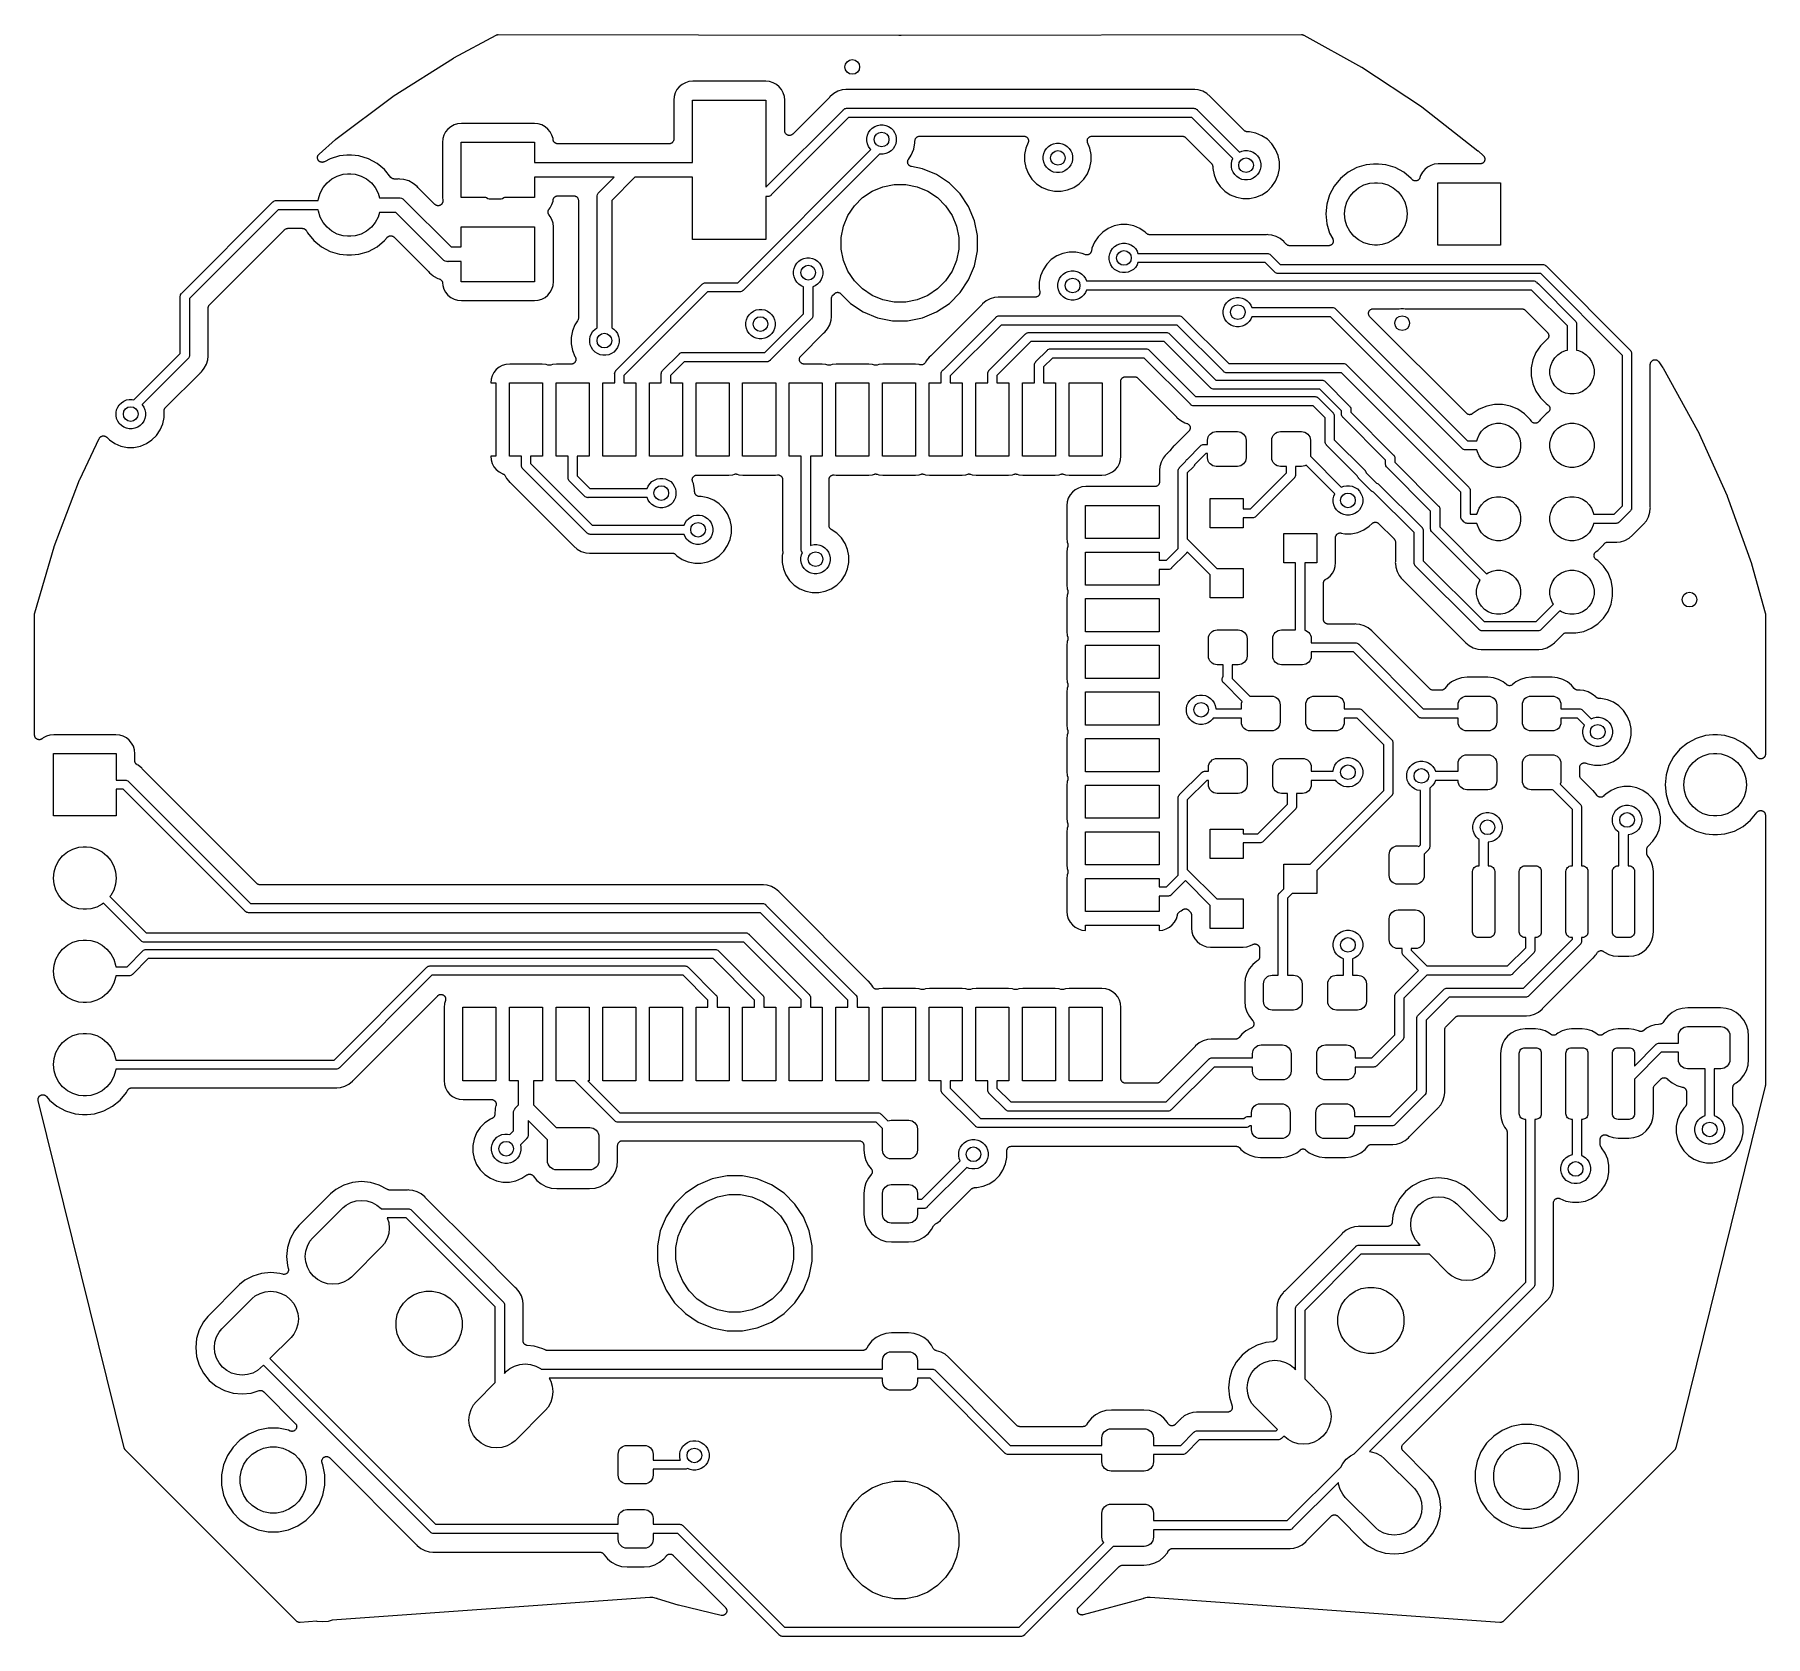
# Model space of a CAD drawing. Extents: x 4.98 to 6.83, y -5.59 to -3.87.
import ezdxf

# ---------------------------------------------------------------- set-up
doc = ezdxf.new("R2010")
doc.units = 0
doc.header["$MEASUREMENT"] = 0
doc.layers.add('BLACK', color=7, linetype='CONTINUOUS')

msp = doc.modelspace()

# ---------------------------------------------------------------- linework, layer by layer
at = {"layer": 'BLACK', "linetype": 'CONTINUOUS'}
for p, q in [((5.42708, -3.89584), (5.4724, -3.87144)), ((5.4724, -3.87144), (5.47246, -3.87141)), ((5.47246, -3.87141), (5.47267, -3.87133)), ((5.47267, -3.87133), (5.47287, -3.87122)), ((5.47287, -3.87122), (5.47312, -3.87115)), ((5.47312, -3.87115), (5.47337, -3.87105)), ((5.47337, -3.87105), (5.47359, -3.87101)), ((5.47359, -3.87101), (5.4738, -3.87094)), ((5.4738, -3.87094), (5.47407, -3.87092)), ((5.47407, -3.87092), (5.47432, -3.87087)), ((5.47432, -3.87087), (5.47455, -3.87087)), ((5.47455, -3.87087), (5.47477, -3.87085)), ((5.47477, -3.87085), (5.90424, -3.87138)), ((5.90424, -3.87138), (5.90431, -3.87138)), ((5.90431, -3.87138), (5.90433, -3.87138)), ((5.90433, -3.87138), (5.90551, -3.87138)), ((5.90551, -3.87138), (5.90552, -3.87138)), ((5.90552, -3.87138), (5.90552, -3.87138)), ((5.90552, -3.87138), (5.90675, -3.87138)), ((5.90675, -3.87138), (5.90678, -3.87138)), ((5.90678, -3.87138), (6.33611, -3.87085)), ((6.33611, -3.87085), (6.33618, -3.87085)), ((6.33618, -3.87085), (6.33643, -3.87088)), ((6.33643, -3.87088), (6.33668, -3.87088)), ((6.33668, -3.87088), (6.33691, -3.87093)), ((6.33691, -3.87093), (6.33715, -3.87096)), ((6.33715, -3.87096), (6.33739, -3.87103)), ((6.33739, -3.87103), (6.33763, -3.87108)), ((6.33763, -3.87108), (6.33785, -3.87118)), ((6.33785, -3.87118), (6.33808, -3.87125)), ((6.33808, -3.87125), (6.3383, -3.87137)), ((6.3383, -3.87137), (6.33853, -3.87147)), ((6.33853, -3.87147), (6.40047, -3.90561)), ((5.36211, -3.93693), (5.42678, -3.89602)), ((5.42678, -3.89602), (5.42684, -3.89598)), ((5.42684, -3.89598), (5.42696, -3.89592)), ((5.42696, -3.89592), (5.42708, -3.89584)), ((6.40047, -3.90561), (6.40054, -3.90565)), ((6.40054, -3.90565), (6.40067, -3.90574)), ((6.40067, -3.90574), (6.40082, -3.90582)), ((6.40082, -3.90582), (6.46455, -3.94795)), ((5.6645, -3.93325), (5.66336, -3.93702)), ((5.66636, -3.92978), (5.6645, -3.93325)), ((5.66886, -3.92673), (5.66636, -3.92978)), ((5.67191, -3.92424), (5.66886, -3.92673)), ((5.67538, -3.92238), (5.67191, -3.92424)), ((5.67915, -3.92123), (5.67538, -3.92238)), ((5.68332, -3.92082), (5.67915, -3.92123)), ((5.76157, -3.92082), (5.68332, -3.92082)), ((5.76573, -3.92123), (5.76157, -3.92082)), ((5.7695, -3.92238), (5.76573, -3.92123)), ((5.77298, -3.92424), (5.7695, -3.92238)), ((5.77602, -3.92673), (5.77298, -3.92424)), ((5.77852, -3.92978), (5.77602, -3.92673)), ((5.78038, -3.93325), (5.77852, -3.92978)), ((5.78152, -3.93702), (5.78038, -3.93325)), ((5.83451, -3.9339), (5.83072, -3.93702)), ((5.83884, -3.93159), (5.83451, -3.9339)), ((5.84354, -3.93016), (5.83884, -3.93159)), ((5.84744, -3.92978), (5.84354, -3.93016)), ((5.84745, -3.92978), (5.84744, -3.92978)), ((5.84843, -3.92968), (5.84745, -3.92978)), ((5.8494, -3.92978), (5.84843, -3.92968)), ((5.84962, -3.92978), (5.8494, -3.92978)), ((5.84982, -3.9298), (5.84962, -3.92978)), ((5.84989, -3.9298), (5.84982, -3.9298)), ((6.219, -3.9298), (5.84989, -3.9298)), ((6.21921, -3.92978), (6.219, -3.9298)), ((6.21942, -3.92979), (6.21921, -3.92978)), ((6.21949, -3.92978), (6.21942, -3.92979)), ((6.22047, -3.92968), (6.21949, -3.92978)), ((6.22145, -3.92978), (6.22047, -3.92968)), ((6.22536, -3.93016), (6.22145, -3.92978)), ((6.22145, -3.92978), (6.22145, -3.92978)), ((6.23006, -3.93159), (6.22536, -3.93016)), ((6.23438, -3.9339), (6.23006, -3.93159)), ((6.23818, -3.93702), (6.23438, -3.9339)), ((5.3007, -3.98304), (5.36178, -3.93716)), ((5.36178, -3.93716), (5.36183, -3.93711)), ((5.36183, -3.93711), (5.36198, -3.93703)), ((5.36198, -3.93703), (5.36211, -3.93693)), ((5.66336, -3.93702), (5.66295, -3.94119)), ((5.66295, -3.94119), (5.66295, -3.98287)), ((5.68307, -4.00787), (5.68307, -3.94094)), ((5.68307, -3.94094), (5.76181, -3.94094)), ((5.76181, -3.94094), (5.76181, -4.03438)), ((5.76181, -4.03438), (5.84477, -3.95142)), ((5.78193, -3.94119), (5.78152, -3.93702)), ((5.78193, -3.9739), (5.78193, -3.94119)), ((5.82976, -3.93814), (5.79047, -3.97744)), ((5.8299, -3.93798), (5.82976, -3.93814)), ((5.83005, -3.93783), (5.8299, -3.93798)), ((5.83009, -3.93778), (5.83005, -3.93783)), ((5.83072, -3.93702), (5.83009, -3.93778)), ((5.84477, -3.95142), (5.84493, -3.95123)), ((5.84493, -3.95123), (5.84512, -3.95107)), ((5.84512, -3.95107), (5.84568, -3.95061)), ((5.84512, -3.95107), (5.84512, -3.95107)), ((5.84568, -3.95061), (5.84653, -3.95016)), ((5.84653, -3.95016), (5.84746, -3.94987)), ((5.84746, -3.94987), (5.84818, -3.9498)), ((5.84818, -3.9498), (5.84843, -3.94978)), ((5.84818, -3.9498), (5.84818, -3.9498)), ((5.84843, -3.94978), (5.84867, -3.9498)), ((5.84867, -3.9498), (6.22023, -3.9498)), ((6.22023, -3.9498), (6.22047, -3.94978)), ((6.22047, -3.94978), (6.22071, -3.9498)), ((6.22071, -3.9498), (6.22071, -3.9498)), ((6.22071, -3.9498), (6.22144, -3.94987)), ((6.22144, -3.94987), (6.22236, -3.95016)), ((6.22236, -3.95016), (6.22322, -3.95061)), ((6.22322, -3.95061), (6.22397, -3.95123)), ((6.22397, -3.95123), (6.22412, -3.95142)), ((6.22412, -3.95142), (6.26944, -3.99674)), ((6.2388, -3.93778), (6.23818, -3.93702)), ((6.23895, -3.93793), (6.2388, -3.93778)), ((6.23908, -3.93809), (6.23895, -3.93793)), ((6.23913, -3.93814), (6.23908, -3.93809)), ((6.27461, -3.97361), (6.23913, -3.93814)), ((6.46455, -3.94795), (6.4646, -3.94799)), ((6.4646, -3.94799), (6.46473, -3.94809)), ((6.46473, -3.94809), (6.46487, -3.94818)), ((6.46487, -3.94818), (6.52502, -3.99528)), ((5.42387, -3.96951), (5.42083, -3.97201)), ((5.42735, -3.96765), (5.42387, -3.96951)), ((5.43112, -3.96651), (5.42735, -3.96765)), ((5.43529, -3.9661), (5.43112, -3.96651)), ((5.51353, -3.9661), (5.43529, -3.9661)), ((5.5177, -3.96651), (5.51353, -3.9661)), ((5.52147, -3.96765), (5.5177, -3.96651)), ((5.52494, -3.96951), (5.52147, -3.96765)), ((5.52799, -3.97201), (5.52494, -3.96951)), ((5.85046, -3.95965), (5.76743, -4.04268)), ((6.21843, -3.95965), (5.85046, -3.95965)), ((5.87359, -3.97323), (5.87579, -3.97104)), ((5.87579, -3.97104), (5.87837, -3.96931)), ((5.87837, -3.96931), (5.88123, -3.96812)), ((5.88123, -3.96812), (5.88428, -3.96752)), ((5.88428, -3.96752), (5.88738, -3.96752)), ((5.88738, -3.96752), (5.89042, -3.96812)), ((5.89042, -3.96812), (5.89329, -3.96931)), ((5.89329, -3.96931), (5.89587, -3.97104)), ((5.89587, -3.97104), (5.89806, -3.97323)), ((6.26248, -4.00369), (6.21843, -3.95965)), ((5.28265, -3.999), (5.30039, -3.9833)), ((5.30039, -3.9833), (5.30045, -3.98325)), ((5.30045, -3.98325), (5.30058, -3.98316)), ((5.30058, -3.98316), (5.3007, -3.98304)), ((5.41533, -3.9823), (5.41492, -3.98647)), ((5.41492, -3.98647), (5.41492, -4.04503)), ((5.41647, -3.97853), (5.41533, -3.9823)), ((5.41833, -3.97506), (5.41647, -3.97853)), ((5.42083, -3.97201), (5.41833, -3.97506)), ((5.43504, -4.04528), (5.43504, -3.98622)), ((5.43504, -3.98622), (5.51378, -3.98622)), ((5.51378, -3.98622), (5.51378, -4.00787)), ((5.53049, -3.97506), (5.52799, -3.97201)), ((5.53235, -3.97853), (5.53049, -3.97506)), ((5.53349, -3.9823), (5.53235, -3.97853)), ((5.5336, -3.98336), (5.53349, -3.9823)), ((5.53364, -3.98359), (5.5336, -3.98336)), ((5.53366, -3.98381), (5.53364, -3.98359)), ((5.53373, -3.98406), (5.53366, -3.98381)), ((5.53378, -3.98432), (5.53373, -3.98406)), ((5.53387, -3.98453), (5.53378, -3.98432)), ((5.53393, -3.98475), (5.53387, -3.98453)), ((5.53406, -3.98498), (5.53393, -3.98475)), ((5.53416, -3.98522), (5.53406, -3.98498)), ((5.53428, -3.98541), (5.53416, -3.98522)), ((5.53439, -3.98561), (5.53428, -3.98541)), ((5.53455, -3.98582), (5.53439, -3.98561)), ((5.5347, -3.98604), (5.53455, -3.98582)), ((5.53486, -3.9862), (5.5347, -3.98604)), ((5.535, -3.98637), (5.53486, -3.9862)), ((5.5352, -3.98654), (5.535, -3.98637)), ((5.53539, -3.98673), (5.5352, -3.98654)), ((5.53557, -3.98685), (5.53539, -3.98673)), ((5.53575, -3.987), (5.53557, -3.98685)), ((5.53598, -3.98713), (5.53575, -3.987)), ((5.53619, -3.98727), (5.53598, -3.98713)), ((5.5364, -3.98736), (5.53619, -3.98727)), ((5.5366, -3.98747), (5.5364, -3.98736)), ((5.53685, -3.98755), (5.5366, -3.98747)), ((5.53709, -3.98765), (5.53685, -3.98755)), ((5.53732, -3.9877), (5.53709, -3.98765)), ((5.53753, -3.98776), (5.53732, -3.9877)), ((5.53779, -3.98779), (5.53753, -3.98776)), ((5.53805, -3.98785), (5.53779, -3.98779)), ((5.53828, -3.98785), (5.53805, -3.98785)), ((5.5385, -3.98787), (5.53828, -3.98785)), ((5.53857, -3.98787), (5.5385, -3.98787)), ((5.6165, -3.98787), (5.53857, -3.98787)), ((5.61671, -3.98785), (5.6165, -3.98787)), ((5.61692, -3.98786), (5.61671, -3.98785)), ((5.61699, -3.98785), (5.61692, -3.98786)), ((5.61811, -3.98774), (5.61699, -3.98785)), ((5.61923, -3.98785), (5.61811, -3.98774)), ((5.61945, -3.98785), (5.61923, -3.98785)), ((5.61966, -3.98787), (5.61945, -3.98785)), ((5.61973, -3.98787), (5.61966, -3.98787)), ((5.65795, -3.98787), (5.61973, -3.98787)), ((5.65842, -3.98783), (5.65795, -3.98787)), ((5.65889, -3.98779), (5.65842, -3.98783)), ((5.6589, -3.98778), (5.65889, -3.98779)), ((5.65892, -3.98778), (5.6589, -3.98778)), ((5.65937, -3.98764), (5.65892, -3.98778)), ((5.65982, -3.98751), (5.65937, -3.98764)), ((5.65984, -3.9875), (5.65982, -3.98751)), ((5.65986, -3.9875), (5.65984, -3.9875)), ((5.66027, -3.98728), (5.65986, -3.9875)), ((5.66069, -3.98706), (5.66027, -3.98728)), ((5.6607, -3.98705), (5.66069, -3.98706)), ((5.66072, -3.98704), (5.6607, -3.98705)), ((5.66108, -3.98674), (5.66072, -3.98704)), ((5.66145, -3.98645), (5.66108, -3.98674)), ((5.66146, -3.98643), (5.66145, -3.98645)), ((5.66147, -3.98642), (5.66146, -3.98643)), ((5.66177, -3.98606), (5.66147, -3.98642)), ((5.66208, -3.9857), (5.66177, -3.98606)), ((5.6621, -3.98567), (5.66208, -3.98568)), ((5.66208, -3.98568), (5.66208, -3.9857)), ((5.66232, -3.98525), (5.6621, -3.98567)), ((5.66255, -3.98484), (5.66232, -3.98525)), ((5.66256, -3.98481), (5.66255, -3.98483)), ((5.66255, -3.98483), (5.66255, -3.98484)), ((5.6627, -3.98436), (5.66256, -3.98481)), ((5.66284, -3.98391), (5.6627, -3.98436)), ((5.66285, -3.98388), (5.66284, -3.9839)), ((5.66284, -3.9839), (5.66284, -3.98391)), ((5.6629, -3.98341), (5.66285, -3.98388)), ((5.66295, -3.98294), (5.6629, -3.98341)), ((5.66295, -3.98287), (5.66295, -3.98291)), ((5.66295, -3.98291), (5.66295, -3.98291)), ((5.66295, -3.98291), (5.66295, -3.98291)), ((5.66295, -3.98291), (5.66295, -3.98294)), ((5.78198, -3.97438), (5.78193, -3.9739)), ((5.78202, -3.97486), (5.78198, -3.97438)), ((5.78203, -3.97486), (5.78202, -3.97486)), ((5.78203, -3.97487), (5.78203, -3.97486)), ((5.78217, -3.97534), (5.78203, -3.97487)), ((5.7823, -3.97579), (5.78217, -3.97534)), ((5.78231, -3.9758), (5.7823, -3.97579)), ((5.78231, -3.97581), (5.78231, -3.9758)), ((5.78253, -3.97623), (5.78231, -3.97581)), ((5.78276, -3.97666), (5.78253, -3.97623)), ((5.78277, -3.97667), (5.78276, -3.97666)), ((5.78276, -3.97666), (5.78276, -3.97666)), ((5.78307, -3.97704), (5.78277, -3.97667)), ((5.78337, -3.97741), (5.78307, -3.97704)), ((5.78338, -3.97742), (5.78337, -3.97741)), ((5.78338, -3.97743), (5.78338, -3.97742)), ((5.78375, -3.97773), (5.78338, -3.97743)), ((5.78412, -3.97804), (5.78375, -3.97773)), ((5.78413, -3.97804), (5.78412, -3.97804)), ((5.78414, -3.97805), (5.78413, -3.97804)), ((5.78456, -3.97828), (5.78414, -3.97805)), ((5.78498, -3.97851), (5.78456, -3.97828)), ((5.78499, -3.97851), (5.78498, -3.97851)), ((5.78545, -3.97865), (5.78499, -3.97851)), ((5.78499, -3.97851), (5.78499, -3.97851)), ((5.78591, -3.9788), (5.78545, -3.97865)), ((5.78592, -3.9788), (5.78591, -3.9788)), ((5.78593, -3.9788), (5.78592, -3.9788)), ((5.7864, -3.97885), (5.78593, -3.9788)), ((5.78688, -3.9789), (5.7864, -3.97885)), ((5.78689, -3.9789), (5.78688, -3.9789)), ((5.7869, -3.9789), (5.78689, -3.9789)), ((5.78737, -3.97886), (5.7869, -3.9789)), ((5.78785, -3.97882), (5.78737, -3.97886)), ((5.78786, -3.97881), (5.78785, -3.97882)), ((5.78787, -3.97881), (5.78786, -3.97881)), ((5.78832, -3.97868), (5.78787, -3.97881)), ((5.78879, -3.97855), (5.78832, -3.97868)), ((5.7888, -3.97854), (5.78879, -3.97855)), ((5.78923, -3.97832), (5.7888, -3.97854)), ((5.7888, -3.97854), (5.7888, -3.97854)), ((5.78966, -3.9781), (5.78923, -3.97832)), ((5.78967, -3.97809), (5.78966, -3.97809)), ((5.78966, -3.97809), (5.78966, -3.9781)), ((5.79004, -3.97779), (5.78967, -3.97809)), ((5.79042, -3.97749), (5.79004, -3.97779)), ((5.79043, -3.97748), (5.79042, -3.97749)), ((5.79047, -3.97744), (5.79043, -3.97747)), ((5.79043, -3.97747), (5.79043, -3.97747)), ((5.79043, -3.97747), (5.79043, -3.97748)), ((5.87008, -3.98172), (5.87068, -3.97867)), ((5.87008, -3.98482), (5.87008, -3.98172)), ((5.87068, -3.98786), (5.87008, -3.98482)), ((5.87068, -3.97867), (5.87187, -3.97581)), ((5.87187, -3.99073), (5.87068, -3.98786)), ((5.87187, -3.97581), (5.87359, -3.97323)), ((5.89806, -3.97323), (5.89978, -3.97581)), ((5.89978, -3.97581), (5.90097, -3.97867)), ((5.90097, -3.98786), (5.89978, -3.99073)), ((5.90097, -3.97867), (5.90157, -3.98172)), ((5.90157, -3.98482), (5.90097, -3.98786)), ((5.90157, -3.98172), (5.90157, -3.98482)), ((5.9202, -3.99369), (5.92157, -3.98679)), ((5.92157, -3.98465), (5.92158, -3.98461)), ((5.92158, -3.98461), (5.92157, -3.98461)), ((5.92157, -3.98461), (5.92158, -3.98461)), ((5.92157, -3.98679), (5.92157, -3.98465)), ((5.92158, -3.98458), (5.92163, -3.98411)), ((5.92158, -3.98461), (5.92158, -3.98458)), ((5.92163, -3.98411), (5.92168, -3.98364)), ((5.92168, -3.98361), (5.92183, -3.98316)), ((5.92168, -3.98362), (5.92168, -3.98361)), ((5.92168, -3.98364), (5.92168, -3.98362)), ((5.92183, -3.98316), (5.92197, -3.98271)), ((5.92197, -3.98269), (5.92198, -3.98268)), ((5.92197, -3.98271), (5.92197, -3.98269)), ((5.92198, -3.98268), (5.92221, -3.98226)), ((5.92221, -3.98226), (5.92243, -3.98185)), ((5.92243, -3.98185), (5.92244, -3.98184)), ((5.92244, -3.98184), (5.92245, -3.98182)), ((5.92245, -3.98182), (5.92275, -3.98146)), ((5.92275, -3.98146), (5.92305, -3.9811)), ((5.92305, -3.9811), (5.92307, -3.98109)), ((5.92307, -3.98109), (5.92308, -3.98107)), ((5.92308, -3.98107), (5.92344, -3.98078)), ((5.92344, -3.98078), (5.92381, -3.98048)), ((5.92381, -3.98048), (5.92382, -3.98047)), ((5.92382, -3.98047), (5.92384, -3.98046)), ((5.92384, -3.98046), (5.92425, -3.98024)), ((5.92425, -3.98024), (5.92467, -3.98002)), ((5.92467, -3.98002), (5.92469, -3.98002)), ((5.92469, -3.98002), (5.9247, -3.98001)), ((5.9247, -3.98001), (5.92515, -3.97988)), ((5.92515, -3.97988), (5.9256, -3.97974)), ((5.9256, -3.97974), (5.92562, -3.97974)), ((5.92562, -3.97974), (5.92564, -3.97973)), ((5.92564, -3.97973), (5.92611, -3.97969)), ((5.92611, -3.97969), (5.92657, -3.97965)), ((5.92657, -3.97965), (6.03828, -3.97965)), ((6.03828, -3.97965), (6.03832, -3.97965)), ((6.03832, -3.97965), (6.03832, -3.97965)), ((6.03832, -3.97965), (6.03833, -3.97965)), ((6.03833, -3.97965), (6.03835, -3.97965)), ((6.03835, -3.97965), (6.03883, -3.9797)), ((6.03883, -3.9797), (6.03929, -3.97975)), ((6.03929, -3.97975), (6.03931, -3.97975)), ((6.03931, -3.97975), (6.03932, -3.97975)), ((6.03932, -3.97975), (6.03977, -3.9799)), ((6.03977, -3.9799), (6.04023, -3.98004)), ((6.04023, -3.98004), (6.04024, -3.98005)), ((6.04024, -3.98005), (6.04025, -3.98005)), ((6.04025, -3.98005), (6.04066, -3.98028)), ((6.0429, -3.98656), (6.04043, -3.99253)), ((6.04066, -3.98028), (6.04108, -3.98051)), ((6.04108, -3.98051), (6.04109, -3.98051)), ((6.04109, -3.98051), (6.04111, -3.98052)), ((6.04111, -3.98052), (6.04146, -3.98082)), ((6.04146, -3.98082), (6.04183, -3.98113)), ((6.04183, -3.98113), (6.04184, -3.98114)), ((6.04184, -3.98114), (6.04185, -3.98115)), ((6.04185, -3.98115), (6.04215, -3.98151)), ((6.04215, -3.98151), (6.04245, -3.98189)), ((6.04245, -3.98189), (6.04246, -3.9819)), ((6.04246, -3.9819), (6.04246, -3.98191)), ((6.04246, -3.98191), (6.04268, -3.98233)), ((6.04268, -3.98233), (6.04291, -3.98275)), ((6.04304, -3.9861), (6.0429, -3.98656)), ((6.04291, -3.98275), (6.04291, -3.98276)), ((6.04291, -3.98276), (6.04292, -3.98277)), ((6.04292, -3.98277), (6.04305, -3.98322)), ((6.04318, -3.98565), (6.04304, -3.9861)), ((6.04305, -3.98322), (6.04319, -3.98368)), ((6.04323, -3.98515), (6.04318, -3.98563)), ((6.04318, -3.98563), (6.04318, -3.98564)), ((6.04318, -3.98564), (6.04318, -3.98565)), ((6.04319, -3.98368), (6.04319, -3.9837)), ((6.04319, -3.9837), (6.04319, -3.98371)), ((6.04319, -3.98371), (6.04323, -3.98418)), ((6.04323, -3.98418), (6.04328, -3.98465)), ((6.04328, -3.98468), (6.04323, -3.98515)), ((6.04328, -3.98465), (6.04328, -3.98467)), ((6.04328, -3.98467), (6.04328, -3.98468)), ((6.06476, -3.99072), (6.06734, -3.989)), ((6.06734, -3.989), (6.07021, -3.98781)), ((6.07021, -3.98781), (6.07325, -3.9872)), ((6.07325, -3.9872), (6.07635, -3.9872)), ((6.07635, -3.9872), (6.0794, -3.98781)), ((6.0794, -3.98781), (6.08226, -3.989)), ((6.08226, -3.989), (6.08484, -3.99072)), ((6.10633, -3.98458), (6.10638, -3.98411)), ((6.10633, -3.9846), (6.10633, -3.98458)), ((6.10633, -3.98461), (6.10633, -3.9846)), ((6.10637, -3.98508), (6.10633, -3.98461)), ((6.10641, -3.98556), (6.10637, -3.98508)), ((6.10638, -3.98411), (6.10643, -3.98364)), ((6.10641, -3.98557), (6.10641, -3.98556)), ((6.10641, -3.98558), (6.10641, -3.98557)), ((6.10655, -3.98603), (6.10641, -3.98558)), ((6.10643, -3.98361), (6.10657, -3.98317)), ((6.10643, -3.98363), (6.10643, -3.98361)), ((6.10643, -3.98364), (6.10643, -3.98363)), ((6.10668, -3.98649), (6.10655, -3.98603)), ((6.10657, -3.98317), (6.10672, -3.98271)), ((6.10669, -3.98652), (6.10668, -3.98649)), ((6.10671, -3.98656), (6.10669, -3.98652)), ((6.10669, -3.98652), (6.10669, -3.98652)), ((6.10669, -3.98652), (6.10669, -3.98652)), ((6.10918, -3.99253), (6.10671, -3.98656)), ((6.10672, -3.9827), (6.10673, -3.98268)), ((6.10672, -3.98271), (6.10672, -3.9827)), ((6.10673, -3.98268), (6.10695, -3.98227)), ((6.10695, -3.98227), (6.10718, -3.98185)), ((6.10718, -3.98185), (6.10719, -3.98184)), ((6.10719, -3.98183), (6.1075, -3.98146)), ((6.10719, -3.98184), (6.10719, -3.98183)), ((6.1075, -3.98146), (6.1078, -3.9811)), ((6.1078, -3.9811), (6.10781, -3.98109)), ((6.10781, -3.98109), (6.10782, -3.98108)), ((6.10782, -3.98108), (6.10819, -3.98078)), ((6.10819, -3.98078), (6.10856, -3.98048)), ((6.10856, -3.98048), (6.10857, -3.98047)), ((6.10857, -3.98047), (6.10858, -3.98047)), ((6.10858, -3.98047), (6.109, -3.98025)), ((6.109, -3.98025), (6.10942, -3.98002)), ((6.10942, -3.98002), (6.10943, -3.98002)), ((6.10943, -3.98002), (6.10944, -3.98001)), ((6.10944, -3.98001), (6.1099, -3.97988)), ((6.1099, -3.97988), (6.11035, -3.97974)), ((6.11035, -3.97974), (6.11037, -3.97974)), ((6.11037, -3.97974), (6.11038, -3.97974)), ((6.11038, -3.97974), (6.11085, -3.97969)), ((6.11085, -3.97969), (6.11133, -3.97965)), ((6.11133, -3.97965), (6.20808, -3.97965)), ((6.20808, -3.97965), (6.2081, -3.97965)), ((6.2081, -3.97965), (6.2081, -3.97965)), ((6.2081, -3.97965), (6.2081, -3.97965)), ((6.2081, -3.97965), (6.20815, -3.97965)), ((6.20815, -3.97965), (6.20861, -3.9797)), ((6.20861, -3.9797), (6.20907, -3.97974)), ((6.20907, -3.97974), (6.20909, -3.97975)), ((6.20909, -3.97975), (6.20912, -3.97975)), ((6.20912, -3.97975), (6.20956, -3.97989)), ((6.20956, -3.97989), (6.21, -3.98003)), ((6.21, -3.98003), (6.21002, -3.98004)), ((6.21002, -3.98004), (6.21005, -3.98005)), ((6.21005, -3.98005), (6.21045, -3.98027)), ((6.21045, -3.98027), (6.21086, -3.98049)), ((6.21086, -3.98049), (6.21088, -3.98051)), ((6.21088, -3.98051), (6.2109, -3.98052)), ((6.2109, -3.98052), (6.21126, -3.98082)), ((6.21126, -3.98082), (6.21161, -3.98111)), ((6.21161, -3.98111), (6.23936, -4.00886)), ((6.27496, -3.97391), (6.27461, -3.97361)), ((6.27532, -3.9742), (6.27496, -3.97391)), ((6.27534, -3.97422), (6.27532, -3.9742)), ((6.27536, -3.97423), (6.27534, -3.97422)), ((6.27577, -3.97445), (6.27536, -3.97423)), ((6.27617, -3.97467), (6.27577, -3.97445)), ((6.2762, -3.97468), (6.27617, -3.97467)), ((6.27622, -3.97469), (6.2762, -3.97468)), ((6.27666, -3.97483), (6.27622, -3.97469)), ((6.2771, -3.97497), (6.27666, -3.97483)), ((6.27713, -3.97497), (6.2771, -3.97497)), ((6.27715, -3.97498), (6.27713, -3.97497)), ((6.27761, -3.97503), (6.27715, -3.97498)), ((6.27807, -3.97508), (6.27761, -3.97503)), ((6.27812, -3.97508), (6.27807, -3.97508)), ((6.27813, -3.97508), (6.27812, -3.97508)), ((6.27812, -3.97508), (6.27812, -3.97508)), ((6.27814, -3.97508), (6.27813, -3.97508)), ((6.2801, -3.97508), (6.27814, -3.97508)), ((6.287, -3.97645), (6.2801, -3.97508)), ((6.29351, -3.97915), (6.287, -3.97645)), ((6.29936, -3.98306), (6.29351, -3.97915)), ((6.30434, -3.98804), (6.29936, -3.98306)), ((6.30825, -3.99389), (6.30434, -3.98804)), ((5.28098, -4.00243), (5.28099, -4.00233)), ((5.28099, -4.00282), (5.28098, -4.00243)), ((5.28099, -4.00224), (5.28107, -4.00185)), ((5.28099, -4.00233), (5.28099, -4.00224)), ((5.28099, -4.00321), (5.28099, -4.00282)), ((5.28101, -4.00331), (5.28099, -4.00321)), ((5.28101, -4.0034), (5.28101, -4.00331)), ((5.2811, -4.00379), (5.28101, -4.0034)), ((5.28107, -4.00185), (5.28113, -4.00146)), ((5.28117, -4.00417), (5.2811, -4.00379)), ((5.28113, -4.00146), (5.28117, -4.00137)), ((5.28117, -4.00137), (5.28119, -4.00128)), ((5.28121, -4.00426), (5.28117, -4.00417)), ((5.28119, -4.00128), (5.28134, -4.00092)), ((5.28123, -4.00435), (5.28121, -4.00426)), ((5.28139, -4.00471), (5.28123, -4.00435)), ((5.28134, -4.00092), (5.28148, -4.00055)), ((5.28154, -4.00507), (5.28139, -4.00471)), ((5.28148, -4.00055), (5.28153, -4.00047)), ((5.28153, -4.00047), (5.28156, -4.00038)), ((5.28159, -4.00515), (5.28154, -4.00507)), ((5.28156, -4.00038), (5.28178, -4.00005)), ((5.28163, -4.00524), (5.28159, -4.00515)), ((5.28186, -4.00556), (5.28163, -4.00524)), ((5.28178, -4.00005), (5.28199, -3.99972)), ((5.28208, -4.00589), (5.28186, -4.00556)), ((5.28199, -3.99972), (5.28205, -3.99965)), ((5.28205, -3.99965), (5.28211, -3.99957)), ((5.28214, -4.00596), (5.28208, -4.00589)), ((5.28211, -3.99957), (5.28239, -3.99929)), ((5.2822, -4.00604), (5.28214, -4.00596)), ((5.28249, -4.00631), (5.2822, -4.00604)), ((5.28239, -3.99929), (5.28265, -3.999)), ((5.28276, -4.00659), (5.28249, -4.00631)), ((5.28284, -4.00664), (5.28276, -4.00659)), ((5.28291, -4.00671), (5.28284, -4.00664)), ((5.28324, -4.00691), (5.28291, -4.00671)), ((5.28357, -4.00714), (5.28324, -4.00691)), ((5.28366, -4.00717), (5.28357, -4.00714)), ((5.28374, -4.00722), (5.28366, -4.00717)), ((5.2841, -4.00736), (5.28374, -4.00722)), ((5.28447, -4.00752), (5.2841, -4.00736)), ((5.28456, -4.00754), (5.28447, -4.00752)), ((5.28465, -4.00757), (5.28456, -4.00754)), ((5.28504, -4.00764), (5.28465, -4.00757)), ((5.28542, -4.00772), (5.28504, -4.00764)), ((5.28552, -4.00772), (5.28542, -4.00772)), ((5.28561, -4.00774), (5.28552, -4.00772)), ((5.286, -4.00773), (5.28561, -4.00774)), ((5.2864, -4.00773), (5.286, -4.00773)), ((5.28649, -4.00771), (5.2864, -4.00773)), ((5.28659, -4.00771), (5.28649, -4.00771)), ((5.28697, -4.00762), (5.28659, -4.00771)), ((5.28736, -4.00755), (5.28697, -4.00762)), ((5.28745, -4.00752), (5.28736, -4.00755)), ((5.28754, -4.00749), (5.28745, -4.00752)), ((5.2879, -4.00734), (5.28754, -4.00749)), ((5.28826, -4.00719), (5.2879, -4.00734)), ((5.28832, -4.00716), (5.28826, -4.00719)), ((5.2944, -4.00391), (5.28832, -4.00716)), ((5.30448, -4.00085), (5.2944, -4.00391)), ((5.31233, -4.00008), (5.30448, -4.00085)), ((5.31759, -4.00008), (5.31233, -4.00008)), ((5.32544, -4.00085), (5.31759, -4.00008)), ((5.33552, -4.00391), (5.32544, -4.00085)), ((5.34481, -4.00887), (5.33552, -4.00391)), ((5.51378, -4.00787), (5.61772, -4.00787)), ((5.61772, -4.00787), (5.61811, -4.00784)), ((5.61811, -4.00784), (5.6185, -4.00787)), ((5.6185, -4.00787), (5.68307, -4.00787)), ((5.73162, -4.13681), (5.87436, -3.99407)), ((5.88349, -3.99886), (5.73731, -4.14504)), ((5.87359, -3.99331), (5.87187, -3.99073)), ((5.87436, -3.99407), (5.87359, -3.99331)), ((5.88428, -3.99902), (5.88349, -3.99886)), ((5.88738, -3.99902), (5.88428, -3.99902)), ((5.89042, -3.99841), (5.88738, -3.99902)), ((5.89329, -3.99722), (5.89042, -3.99841)), ((5.89587, -3.9955), (5.89329, -3.99722)), ((5.89806, -3.99331), (5.89587, -3.9955)), ((5.89978, -3.99073), (5.89806, -3.99331)), ((5.91371, -4.00736), (5.91376, -4.00688)), ((5.91371, -4.00737), (5.91371, -4.00736)), ((5.91371, -4.00738), (5.91371, -4.00737)), ((5.91376, -4.00786), (5.91371, -4.00738)), ((5.91376, -4.00688), (5.91381, -4.00641)), ((5.9138, -4.00833), (5.91376, -4.00786)), ((5.91381, -4.00639), (5.91396, -4.00593)), ((5.91381, -4.0064), (5.91381, -4.00639)), ((5.91381, -4.00641), (5.91381, -4.0064)), ((5.91396, -4.00593), (5.91409, -4.00548)), ((5.91409, -4.00548), (5.9141, -4.00547)), ((5.9141, -4.00546), (5.91433, -4.00503)), ((5.9141, -4.00547), (5.9141, -4.00546)), ((5.91433, -4.00503), (5.91455, -4.00462)), ((5.91455, -4.00462), (5.91751, -4.0002)), ((5.91751, -4.0002), (5.9202, -3.99369)), ((6.04043, -3.99253), (6.03906, -3.99943)), ((6.03906, -3.99943), (6.03906, -4.00647)), ((6.03906, -4.00647), (6.04043, -4.01338)), ((6.05906, -4.0014), (6.05966, -3.99836)), ((6.05906, -4.0045), (6.05906, -4.0014)), ((6.05966, -4.00755), (6.05906, -4.0045)), ((6.05966, -3.99836), (6.06085, -3.99549)), ((6.06085, -4.01041), (6.05966, -4.00755)), ((6.06085, -3.99549), (6.06257, -3.99291)), ((6.06257, -3.99291), (6.06476, -3.99072)), ((6.08484, -3.99072), (6.08704, -3.99291)), ((6.08704, -3.99291), (6.08876, -3.99549)), ((6.08876, -3.99549), (6.08995, -3.99836)), ((6.08995, -4.00755), (6.08876, -4.01041)), ((6.08995, -3.99836), (6.09055, -4.0014)), ((6.09055, -4.0045), (6.08995, -4.00755)), ((6.09055, -4.0014), (6.09055, -4.0045)), ((6.11055, -3.99943), (6.10918, -3.99253)), ((6.10918, -4.01338), (6.11055, -4.00647)), ((6.11055, -4.00647), (6.11055, -3.99943)), ((6.26083, -4.00928), (6.26143, -4.00623)), ((6.26143, -4.00623), (6.26248, -4.00369)), ((6.26944, -3.99674), (6.27198, -3.99568)), ((6.27198, -3.99568), (6.27502, -3.99508)), ((6.27502, -3.99508), (6.27813, -3.99508)), ((6.27813, -3.99508), (6.28117, -3.99568)), ((6.28117, -3.99568), (6.28403, -3.99687)), ((6.28403, -3.99687), (6.28661, -3.99859)), ((6.28661, -3.99859), (6.28881, -4.00079)), ((6.28881, -4.00079), (6.29053, -4.00337)), ((6.29053, -4.00337), (6.29172, -4.00623)), ((6.29172, -4.00623), (6.29232, -4.00928)), ((6.31095, -4.0004), (6.30825, -3.99389)), ((6.31232, -4.00731), (6.31095, -4.0004)), ((6.31232, -4.01435), (6.31232, -4.00731)), ((6.52502, -3.99528), (6.52507, -3.99533)), ((6.52507, -3.99533), (6.52519, -3.99544)), ((6.52519, -3.99544), (6.52532, -3.99554)), ((6.52532, -3.99554), (6.53095, -4.00073)), ((6.53078, -4.0082), (6.53048, -4.00847)), ((6.53109, -4.00795), (6.53078, -4.0082)), ((6.53095, -4.00073), (6.531, -4.00078)), ((6.531, -4.00078), (6.53106, -4.00085)), ((6.53106, -4.00085), (6.53114, -4.00091)), ((6.53115, -4.00788), (6.53109, -4.00795)), ((6.53114, -4.00091), (6.53138, -4.00122)), ((6.53122, -4.00782), (6.53115, -4.00788)), ((6.53146, -4.00751), (6.53122, -4.00782)), ((6.53138, -4.00122), (6.53164, -4.00151)), ((6.53171, -4.0072), (6.53146, -4.00751)), ((6.53164, -4.00151), (6.53169, -4.0016)), ((6.53169, -4.0016), (6.53175, -4.00167)), ((6.53175, -4.00712), (6.53171, -4.0072)), ((6.53175, -4.00167), (6.53193, -4.00202)), ((6.53181, -4.00705), (6.53175, -4.00712)), ((6.53198, -4.00669), (6.53181, -4.00705)), ((6.53193, -4.00202), (6.53213, -4.00236)), ((6.53217, -4.00634), (6.53198, -4.00669)), ((6.53213, -4.00236), (6.53216, -4.00245)), ((6.53216, -4.00245), (6.5322, -4.00253)), ((6.5322, -4.00625), (6.53217, -4.00634)), ((6.5322, -4.00253), (6.53231, -4.00291)), ((6.53224, -4.00617), (6.5322, -4.00625)), ((6.53234, -4.00579), (6.53224, -4.00617)), ((6.53231, -4.00291), (6.53244, -4.00329)), ((6.53246, -4.00541), (6.53234, -4.00579)), ((6.53244, -4.00329), (6.53245, -4.00338)), ((6.53245, -4.00338), (6.53248, -4.00347)), ((6.53247, -4.00532), (6.53246, -4.00541)), ((6.5325, -4.00523), (6.53247, -4.00532)), ((6.53248, -4.00347), (6.53251, -4.00386)), ((6.53252, -4.00483), (6.5325, -4.00523)), ((6.53251, -4.00386), (6.53256, -4.00426)), ((6.53256, -4.00444), (6.53252, -4.00483)), ((6.53256, -4.00426), (6.53256, -4.00435)), ((6.53256, -4.00435), (6.53256, -4.00444)), ((5.29118, -4.02977), (5.29628, -4.02558)), ((5.29628, -4.02558), (5.30209, -4.02248)), ((5.30209, -4.02248), (5.3084, -4.02056)), ((5.3084, -4.02056), (5.31332, -4.02008)), ((5.31332, -4.02008), (5.3166, -4.02008)), ((5.3166, -4.02008), (5.32152, -4.02056)), ((5.32152, -4.02056), (5.32783, -4.02248)), ((5.32783, -4.02248), (5.33364, -4.02558)), ((5.33364, -4.02558), (5.33874, -4.02977)), ((5.35295, -4.01556), (5.34481, -4.00887)), ((5.35975, -4.02384), (5.35295, -4.01556)), ((5.3599, -4.024), (5.35975, -4.02384)), ((5.36004, -4.02417), (5.3599, -4.024)), ((5.36025, -4.02434), (5.36004, -4.02417)), ((5.36044, -4.02453), (5.36025, -4.02434)), ((5.36062, -4.02465), (5.36044, -4.02453)), ((5.36079, -4.02479), (5.36062, -4.02465)), ((5.36103, -4.02492), (5.36079, -4.02479)), ((5.36125, -4.02507), (5.36103, -4.02492)), ((5.36145, -4.02516), (5.36125, -4.02507)), ((5.36164, -4.02526), (5.36145, -4.02516)), ((5.3619, -4.02535), (5.36164, -4.02526)), ((5.36215, -4.02545), (5.3619, -4.02535)), ((5.36237, -4.02549), (5.36215, -4.02545)), ((5.36257, -4.02556), (5.36237, -4.02549)), ((5.36284, -4.02559), (5.36257, -4.02556)), ((5.36311, -4.02564), (5.36284, -4.02559)), ((5.36333, -4.02564), (5.36311, -4.02564)), ((5.36354, -4.02567), (5.36333, -4.02564)), ((5.36361, -4.02567), (5.36354, -4.02567)), ((5.3665, -4.02567), (5.36361, -4.02567)), ((5.36671, -4.02565), (5.3665, -4.02567)), ((5.36692, -4.02565), (5.36671, -4.02565)), ((5.36699, -4.02565), (5.36692, -4.02565)), ((5.36811, -4.02553), (5.36699, -4.02565)), ((5.36923, -4.02565), (5.36811, -4.02553)), ((5.36924, -4.02565), (5.36923, -4.02565)), ((5.37357, -4.02607), (5.36924, -4.02565)), ((5.37883, -4.02767), (5.37357, -4.02607)), ((5.5991, -4.02362), (5.51378, -4.02362)), ((5.51378, -4.02362), (5.51378, -4.04528)), ((5.58329, -4.03943), (5.5991, -4.02362)), ((5.62137, -4.02362), (5.59646, -4.04854)), ((5.68307, -4.02362), (5.62137, -4.02362)), ((5.68307, -4.09055), (5.68307, -4.02362)), ((5.9138, -4.00834), (5.9138, -4.00833)), ((5.9138, -4.00836), (5.9138, -4.00834)), ((5.91394, -4.00881), (5.9138, -4.00836)), ((5.91407, -4.00927), (5.91394, -4.00881)), ((5.91408, -4.00928), (5.91407, -4.00927)), ((5.91408, -4.00929), (5.91408, -4.00928)), ((5.9143, -4.00971), (5.91408, -4.00929)), ((5.91452, -4.01013), (5.9143, -4.00971)), ((5.91453, -4.01014), (5.91452, -4.01013)), ((5.91454, -4.01015), (5.91453, -4.01014)), ((5.91484, -4.01052), (5.91454, -4.01015)), ((5.91514, -4.01089), (5.91484, -4.01052)), ((5.91515, -4.0109), (5.91514, -4.01089)), ((5.91515, -4.01091), (5.91515, -4.0109)), ((5.91552, -4.01121), (5.91515, -4.01091)), ((5.91588, -4.01152), (5.91552, -4.01121)), ((5.91589, -4.01153), (5.91588, -4.01152)), ((5.9159, -4.01154), (5.91589, -4.01153)), ((5.91632, -4.01176), (5.9159, -4.01154)), ((5.91674, -4.01199), (5.91632, -4.01176)), ((5.91675, -4.012), (5.91674, -4.01199)), ((5.91676, -4.012), (5.91675, -4.012)), ((5.91721, -4.01214), (5.91676, -4.012)), ((5.91767, -4.01229), (5.91721, -4.01214)), ((5.91769, -4.01229), (5.91767, -4.01229)), ((5.91774, -4.0123), (5.91769, -4.01229)), ((5.91769, -4.01229), (5.91769, -4.01229)), ((5.91769, -4.01229), (5.91769, -4.01229)), ((5.92972, -4.01469), (5.91774, -4.0123)), ((5.94482, -4.02094), (5.92972, -4.01469)), ((5.95842, -4.03002), (5.94482, -4.02094)), ((6.04043, -4.01338), (6.04312, -4.01989)), ((6.04312, -4.01989), (6.04704, -4.02574)), ((6.04704, -4.02574), (6.05202, -4.03072)), ((6.06257, -4.01299), (6.06085, -4.01041)), ((6.06476, -4.01519), (6.06257, -4.01299)), ((6.06734, -4.01691), (6.06476, -4.01519)), ((6.07021, -4.0181), (6.06734, -4.01691)), ((6.07325, -4.0187), (6.07021, -4.0181)), ((6.07635, -4.0187), (6.07325, -4.0187)), ((6.0794, -4.0181), (6.07635, -4.0187)), ((6.08226, -4.01691), (6.0794, -4.0181)), ((6.08484, -4.01519), (6.08226, -4.01691)), ((6.08704, -4.01299), (6.08484, -4.01519)), ((6.08876, -4.01041), (6.08704, -4.01299)), ((6.09759, -4.03072), (6.10257, -4.02574)), ((6.10257, -4.02574), (6.10648, -4.01989)), ((6.10648, -4.01989), (6.10918, -4.01338)), ((6.23936, -4.00886), (6.23937, -4.00887)), ((6.23937, -4.00887), (6.23937, -4.00887)), ((6.23937, -4.00887), (6.23938, -4.00887)), ((6.23938, -4.00887), (6.23941, -4.00891)), ((6.23941, -4.00891), (6.2397, -4.00927)), ((6.2397, -4.00927), (6.23999, -4.00963)), ((6.23999, -4.00963), (6.24, -4.00965)), ((6.24, -4.00965), (6.24002, -4.00967)), ((6.24002, -4.00967), (6.24023, -4.01008)), ((6.24023, -4.01008), (6.24045, -4.01049)), ((6.24045, -4.01049), (6.24046, -4.01051)), ((6.24046, -4.01051), (6.24047, -4.01054)), ((6.24047, -4.01054), (6.2406, -4.01098)), ((6.2406, -4.01098), (6.24073, -4.01142)), ((6.24073, -4.01142), (6.24073, -4.01145)), ((6.24073, -4.01145), (6.24074, -4.01147)), ((6.24074, -4.01147), (6.24078, -4.01193)), ((6.24078, -4.01193), (6.24083, -4.01239)), ((6.24083, -4.01239), (6.24083, -4.01435)), ((6.24083, -4.01435), (6.2422, -4.02125)), ((6.2422, -4.02125), (6.2449, -4.02776)), ((6.26083, -4.01238), (6.26083, -4.00928)), ((6.26143, -4.01542), (6.26083, -4.01238)), ((6.26262, -4.01829), (6.26143, -4.01542)), ((6.26434, -4.02087), (6.26262, -4.01829)), ((6.26654, -4.02306), (6.26434, -4.02087)), ((6.26912, -4.02478), (6.26654, -4.02306)), ((6.27198, -4.02597), (6.26912, -4.02478)), ((6.27502, -4.02657), (6.27198, -4.02597)), ((6.27813, -4.02657), (6.27502, -4.02657)), ((6.28117, -4.02597), (6.27813, -4.02657)), ((6.28403, -4.02478), (6.28117, -4.02597)), ((6.28661, -4.02306), (6.28403, -4.02478)), ((6.28881, -4.02087), (6.28661, -4.02306)), ((6.29053, -4.01829), (6.28881, -4.02087)), ((6.29172, -4.01542), (6.29053, -4.01829)), ((6.29232, -4.01238), (6.29172, -4.01542)), ((6.29232, -4.00928), (6.29232, -4.01238)), ((6.30825, -4.02776), (6.31095, -4.02125)), ((6.31095, -4.02125), (6.31232, -4.01435)), ((6.37776, -4.025), (6.37108, -4.03315)), ((6.3859, -4.01832), (6.37776, -4.025)), ((6.39519, -4.01336), (6.3859, -4.01832)), ((6.40527, -4.0103), (6.39519, -4.01336)), ((6.41312, -4.00953), (6.40527, -4.0103)), ((6.41837, -4.00953), (6.41312, -4.00953)), ((6.42623, -4.0103), (6.41837, -4.00953)), ((6.43631, -4.01336), (6.42623, -4.0103)), ((6.4456, -4.01832), (6.43631, -4.01336)), ((6.45374, -4.025), (6.4456, -4.01832)), ((6.45439, -4.0258), (6.45374, -4.025)), ((6.45472, -4.02613), (6.45439, -4.0258)), ((6.45506, -4.02647), (6.45472, -4.02613)), ((6.45507, -4.02648), (6.45506, -4.02647)), ((6.45508, -4.02649), (6.45507, -4.02648)), ((6.45547, -4.02675), (6.45508, -4.02649)), ((6.45587, -4.02702), (6.45547, -4.02675)), ((6.46098, -4.02679), (6.46058, -4.02705)), ((6.46138, -4.02653), (6.46098, -4.02679)), ((6.46139, -4.02652), (6.46138, -4.02653)), ((6.4614, -4.02651), (6.46139, -4.02652)), ((6.46173, -4.02618), (6.4614, -4.02651)), ((6.46208, -4.02584), (6.46173, -4.02618)), ((6.46209, -4.02583), (6.46208, -4.02584)), ((6.46208, -4.02584), (6.46208, -4.02584)), ((6.46236, -4.02544), (6.46209, -4.02583)), ((6.46263, -4.02504), (6.46236, -4.02544)), ((6.46264, -4.02503), (6.46263, -4.02504)), ((6.46282, -4.02459), (6.46264, -4.02502)), ((6.46264, -4.02502), (6.46264, -4.02503)), ((6.46302, -4.02414), (6.46282, -4.02459)), ((6.46304, -4.02408), (6.46302, -4.02412)), ((6.46302, -4.02412), (6.46302, -4.02412)), ((6.46302, -4.02412), (6.46302, -4.02412)), ((6.46302, -4.02412), (6.46302, -4.02414)), ((6.46372, -4.02184), (6.46304, -4.02408)), ((6.46557, -4.01836), (6.46372, -4.02184)), ((6.46807, -4.01532), (6.46557, -4.01836)), ((6.47112, -4.01282), (6.46807, -4.01532)), ((6.47459, -4.01096), (6.47112, -4.01282)), ((6.47836, -4.00982), (6.47459, -4.01096)), ((6.48253, -4.00941), (6.47836, -4.00982)), ((6.52756, -4.00941), (6.48253, -4.00941)), ((6.52766, -4.0094), (6.52756, -4.00941)), ((6.52775, -4.0094), (6.52766, -4.0094)), ((6.52814, -4.00935), (6.52775, -4.0094)), ((6.52853, -4.00931), (6.52814, -4.00935)), ((6.52862, -4.00928), (6.52853, -4.00931)), ((6.52872, -4.00927), (6.52862, -4.00928)), ((6.52909, -4.00914), (6.52872, -4.00927)), ((6.52947, -4.00903), (6.52909, -4.00914)), ((6.52955, -4.00899), (6.52947, -4.00903)), ((6.52964, -4.00896), (6.52955, -4.00899)), ((6.52998, -4.00876), (6.52964, -4.00896)), ((6.53033, -4.00857), (6.52998, -4.00876)), ((6.5304, -4.00851), (6.53033, -4.00857)), ((6.53048, -4.00847), (6.5304, -4.00851)), ((5.28198, -4.04698), (5.28389, -4.04068)), ((5.28389, -4.04068), (5.287, -4.03486)), ((5.287, -4.03486), (5.29118, -4.02977)), ((5.33874, -4.02977), (5.34292, -4.03486)), ((5.34292, -4.03486), (5.34603, -4.04068)), ((5.34603, -4.04068), (5.34754, -4.04567)), ((5.38367, -4.03025), (5.37883, -4.02767)), ((5.38792, -4.03374), (5.38367, -4.03025)), ((5.38863, -4.03461), (5.38792, -4.03374)), ((5.38878, -4.03476), (5.38863, -4.03461)), ((5.38891, -4.03493), (5.38878, -4.03476)), ((5.38896, -4.03498), (5.38891, -4.03493)), ((5.40677, -4.05279), (5.38896, -4.03498)), ((5.41492, -4.04503), (5.41529, -4.04876)), ((5.46132, -4.04528), (5.43504, -4.04528)), ((5.46214, -4.04595), (5.46132, -4.04528)), ((5.48159, -4.04528), (5.48077, -4.04595)), ((5.51378, -4.04528), (5.48159, -4.04528)), ((5.53474, -4.04541), (5.5349, -4.04525)), ((5.5349, -4.04525), (5.53505, -4.04507)), ((5.53505, -4.04507), (5.53525, -4.04491)), ((5.53525, -4.04491), (5.53544, -4.04472)), ((5.53544, -4.04472), (5.53563, -4.0446)), ((5.53563, -4.0446), (5.5358, -4.04446)), ((5.5358, -4.04446), (5.53604, -4.04433)), ((5.53604, -4.04433), (5.53626, -4.04419)), ((5.53626, -4.04419), (5.53647, -4.04411)), ((5.53647, -4.04411), (5.53667, -4.044)), ((5.53667, -4.044), (5.53692, -4.04392)), ((5.53692, -4.04392), (5.53716, -4.04382)), ((5.53716, -4.04382), (5.53738, -4.04378)), ((5.53738, -4.04378), (5.5376, -4.04372)), ((5.5376, -4.04372), (5.53786, -4.04369)), ((5.53786, -4.04369), (5.53812, -4.04364)), ((5.53812, -4.04364), (5.53835, -4.04364)), ((5.53835, -4.04364), (5.53857, -4.04362)), ((5.53857, -4.04362), (5.55571, -4.04362)), ((5.55571, -4.04362), (5.55574, -4.04362)), ((5.55574, -4.04362), (5.55574, -4.04362)), ((5.55574, -4.04362), (5.55574, -4.04362)), ((5.55574, -4.04362), (5.55578, -4.04362)), ((5.55578, -4.04362), (5.55625, -4.04368)), ((5.55625, -4.04368), (5.55671, -4.04372)), ((5.55671, -4.04372), (5.55673, -4.04373)), ((5.55673, -4.04373), (5.55675, -4.04373)), ((5.55675, -4.04373), (5.5572, -4.04387)), ((5.5572, -4.04387), (5.55765, -4.04401)), ((5.55765, -4.04401), (5.55766, -4.04402)), ((5.55766, -4.04402), (5.55768, -4.04403)), ((5.55768, -4.04403), (5.55809, -4.04425)), ((5.55809, -4.04425), (5.5585, -4.04448)), ((5.5585, -4.04448), (5.55852, -4.04449)), ((5.55852, -4.04449), (5.55853, -4.0445)), ((5.55853, -4.0445), (5.55889, -4.0448)), ((5.55889, -4.0448), (5.55926, -4.0451)), ((5.55926, -4.0451), (5.55927, -4.04511)), ((5.55927, -4.04511), (5.55928, -4.04512)), ((5.55928, -4.04512), (5.55958, -4.04549)), ((5.58067, -4.04528), (5.58082, -4.04373)), ((5.58071, -4.04566), (5.58067, -4.04528)), ((5.58082, -4.04373), (5.58127, -4.04225)), ((5.58127, -4.04225), (5.58172, -4.04141)), ((5.58172, -4.04141), (5.582, -4.04088)), ((5.582, -4.04088), (5.58256, -4.04021)), ((5.58256, -4.04021), (5.58274, -4.03998)), ((5.58274, -4.03998), (5.58299, -4.03968)), ((5.58274, -4.03998), (5.58274, -4.03998)), ((5.58299, -4.03968), (5.58329, -4.03943)), ((5.76354, -4.04429), (5.76181, -4.04429)), ((5.76181, -4.04429), (5.76181, -4.09055)), ((5.76378, -4.04432), (5.76354, -4.04429)), ((5.76402, -4.04429), (5.76378, -4.04432)), ((5.76474, -4.04422), (5.76402, -4.04429)), ((5.76402, -4.04429), (5.76402, -4.04429)), ((5.76567, -4.04394), (5.76474, -4.04422)), ((5.76653, -4.04348), (5.76567, -4.04394)), ((5.76728, -4.04287), (5.76653, -4.04348)), ((5.76743, -4.04268), (5.76728, -4.04287)), ((5.86536, -4.04556), (5.87567, -4.03867)), ((5.87567, -4.03867), (5.88714, -4.03392)), ((5.88714, -4.03392), (5.89931, -4.0315)), ((5.89931, -4.0315), (5.91172, -4.0315)), ((5.91172, -4.0315), (5.92389, -4.03392)), ((5.92389, -4.03392), (5.93535, -4.03867)), ((5.93535, -4.03867), (5.94567, -4.04556)), ((5.96998, -4.04158), (5.95842, -4.03002)), ((5.97906, -4.05518), (5.96998, -4.04158)), ((6.05202, -4.03072), (6.05787, -4.03463)), ((6.05787, -4.03463), (6.06438, -4.03733)), ((6.06438, -4.03733), (6.07128, -4.0387)), ((6.07128, -4.0387), (6.07832, -4.0387)), ((6.07832, -4.0387), (6.08523, -4.03733)), ((6.08523, -4.03733), (6.09174, -4.03463)), ((6.09174, -4.03463), (6.09759, -4.03072)), ((6.2449, -4.02776), (6.24881, -4.03361)), ((6.24881, -4.03361), (6.25379, -4.03859)), ((6.25379, -4.03859), (6.25964, -4.04251)), ((6.25964, -4.04251), (6.26615, -4.0452)), ((6.26615, -4.0452), (6.27305, -4.04657)), ((6.2801, -4.04657), (6.287, -4.0452)), ((6.287, -4.0452), (6.29351, -4.04251)), ((6.29351, -4.04251), (6.29936, -4.03859)), ((6.29936, -4.03859), (6.30434, -4.03361)), ((6.30434, -4.03361), (6.30825, -4.02776)), ((6.36611, -4.04243), (6.36306, -4.05251)), ((6.37108, -4.03315), (6.36611, -4.04243)), ((6.38468, -4.05012), (6.38779, -4.04431)), ((6.38779, -4.04431), (6.39197, -4.03921)), ((6.39197, -4.03921), (6.39707, -4.03503)), ((6.39707, -4.03503), (6.40288, -4.03193)), ((6.40288, -4.03193), (6.40919, -4.03001)), ((6.40919, -4.03001), (6.4141, -4.02953)), ((6.4141, -4.02953), (6.41739, -4.02953)), ((6.41739, -4.02953), (6.42231, -4.03001)), ((6.42231, -4.03001), (6.42862, -4.03193)), ((6.42862, -4.03193), (6.43443, -4.03503)), ((6.43443, -4.03503), (6.43953, -4.03921)), ((6.43953, -4.03921), (6.44371, -4.04431)), ((6.44371, -4.04431), (6.44681, -4.05012)), ((6.45588, -4.02702), (6.45587, -4.02702)), ((6.45589, -4.02703), (6.45588, -4.02702)), ((6.45632, -4.02721), (6.45589, -4.02703)), ((6.45677, -4.0274), (6.45632, -4.02721)), ((6.45678, -4.0274), (6.45677, -4.0274)), ((6.45679, -4.02741), (6.45678, -4.0274)), ((6.45726, -4.0275), (6.45679, -4.02741)), ((6.45772, -4.0276), (6.45726, -4.0275)), ((6.45773, -4.0276), (6.45772, -4.0276)), ((6.45774, -4.0276), (6.45773, -4.0276)), ((6.45822, -4.0276), (6.45774, -4.0276)), ((6.4587, -4.02761), (6.45822, -4.0276)), ((6.45871, -4.0276), (6.4587, -4.02761)), ((6.45872, -4.0276), (6.45871, -4.0276)), ((6.45919, -4.02751), (6.45872, -4.0276)), ((6.45966, -4.02742), (6.45919, -4.02751)), ((6.45967, -4.02742), (6.45966, -4.02742)), ((6.45968, -4.02742), (6.45967, -4.02742)), ((6.46012, -4.02724), (6.45968, -4.02742)), ((6.46056, -4.02706), (6.46012, -4.02724)), ((6.46057, -4.02705), (6.46056, -4.02706)), ((6.46058, -4.02705), (6.46057, -4.02705)), ((6.48228, -4.09646), (6.48228, -4.02953)), ((6.48228, -4.02953), (6.54921, -4.02953)), ((6.54921, -4.02953), (6.54921, -4.09646)), ((5.13547, -4.14792), (5.23316, -4.05023)), ((5.23885, -4.05846), (5.1437, -4.15361)), ((5.23316, -4.05023), (5.23331, -4.05005)), ((5.23331, -4.05005), (5.23373, -4.0497)), ((5.23373, -4.0497), (5.23406, -4.04943)), ((5.23406, -4.04943), (5.23492, -4.04897)), ((5.23492, -4.04897), (5.23585, -4.04869)), ((5.23585, -4.04869), (5.23657, -4.04862)), ((5.23657, -4.04862), (5.23681, -4.0486)), ((5.23657, -4.04862), (5.23657, -4.04862)), ((5.23681, -4.0486), (5.23705, -4.04862)), ((5.23705, -4.04862), (5.28182, -4.04862)), ((5.28182, -4.05846), (5.23885, -4.05846)), ((5.28182, -4.04862), (5.28198, -4.04698)), ((5.28198, -4.0601), (5.28182, -4.05846)), ((5.28389, -4.06641), (5.28198, -4.0601)), ((5.34754, -4.06142), (5.34603, -4.06641)), ((5.34754, -4.04567), (5.36772, -4.04567)), ((5.36485, -4.06142), (5.34754, -4.06142)), ((5.41502, -4.11159), (5.36485, -4.06142)), ((5.36772, -4.04567), (5.36811, -4.04563)), ((5.36811, -4.04563), (5.3685, -4.04567)), ((5.3685, -4.04567), (5.3685, -4.04567)), ((5.3685, -4.04567), (5.36965, -4.04578)), ((5.36965, -4.04578), (5.37114, -4.04623)), ((5.37114, -4.04623), (5.37251, -4.04696)), ((5.37251, -4.04696), (5.3737, -4.04795)), ((5.3737, -4.04795), (5.37395, -4.04825)), ((5.37395, -4.04825), (5.42413, -4.09843)), ((5.40696, -4.05294), (5.40677, -4.05279)), ((5.40712, -4.05311), (5.40696, -4.05294)), ((5.40733, -4.05325), (5.40712, -4.05311)), ((5.40753, -4.05341), (5.40733, -4.05325)), ((5.40774, -4.05352), (5.40753, -4.05341)), ((5.40793, -4.05365), (5.40774, -4.05352)), ((5.40817, -4.05375), (5.40793, -4.05365)), ((5.40839, -4.05387), (5.40817, -4.05375)), ((5.40862, -4.05394), (5.40839, -4.05387)), ((5.40883, -4.05403), (5.40862, -4.05394)), ((5.40908, -4.05408), (5.40883, -4.05403)), ((5.40932, -4.05415), (5.40908, -4.05408)), ((5.40956, -4.05418), (5.40932, -4.05415)), ((5.40979, -4.05423), (5.40956, -4.05418)), ((5.41004, -4.05423), (5.40979, -4.05423)), ((5.41029, -4.05425), (5.41004, -4.05423)), ((5.41053, -4.05423), (5.41029, -4.05425)), ((5.41077, -4.05423), (5.41053, -4.05423)), ((5.41101, -4.05418), (5.41077, -4.05423)), ((5.41126, -4.05416), (5.41101, -4.05418)), ((5.41149, -4.05409), (5.41126, -4.05416)), ((5.41172, -4.05405), (5.41149, -4.05409)), ((5.41196, -4.05395), (5.41172, -4.05405)), ((5.4122, -4.05388), (5.41196, -4.05395)), ((5.41241, -4.05377), (5.4122, -4.05388)), ((5.41263, -4.05368), (5.41241, -4.05377)), ((5.41284, -4.05354), (5.41263, -4.05368)), ((5.41306, -4.05343), (5.41284, -4.05354)), ((5.41325, -4.05328), (5.41306, -4.05343)), ((5.41344, -4.05315), (5.41325, -4.05328)), ((5.41362, -4.05297), (5.41344, -4.05315)), ((5.41382, -4.05281), (5.41362, -4.05297)), ((5.41397, -4.05263), (5.41382, -4.05281)), ((5.41414, -4.05246), (5.41397, -4.05263)), ((5.41428, -4.05226), (5.41414, -4.05246)), ((5.41445, -4.05206), (5.41428, -4.05226)), ((5.41456, -4.05185), (5.41445, -4.05206)), ((5.41469, -4.05166), (5.41456, -4.05185)), ((5.41479, -4.05143), (5.41469, -4.05166)), ((5.41491, -4.05121), (5.41479, -4.05143)), ((5.41498, -4.05098), (5.41491, -4.05121)), ((5.41508, -4.05076), (5.41498, -4.05098)), ((5.41513, -4.05052), (5.41508, -4.05076)), ((5.4152, -4.05027), (5.41513, -4.05052)), ((5.41523, -4.05004), (5.4152, -4.05027)), ((5.41528, -4.04981), (5.41523, -4.05004)), ((5.41531, -4.0493), (5.41528, -4.04956)), ((5.41528, -4.04956), (5.41528, -4.04981)), ((5.41529, -4.04876), (5.41529, -4.04883)), ((5.41529, -4.04883), (5.41529, -4.04907)), ((5.41529, -4.04907), (5.41531, -4.0493)), ((5.46351, -4.04668), (5.46214, -4.04595)), ((5.46499, -4.04713), (5.46351, -4.04668)), ((5.46615, -4.04724), (5.46499, -4.04713)), ((5.47676, -4.04724), (5.46615, -4.04724)), ((5.47792, -4.04713), (5.47676, -4.04724)), ((5.47941, -4.04668), (5.47792, -4.04713)), ((5.48077, -4.04595), (5.47941, -4.04668)), ((5.52822, -4.06052), (5.52823, -4.0605)), ((5.52822, -4.06099), (5.52822, -4.06052)), ((5.52822, -4.06146), (5.52822, -4.06099)), ((5.52822, -4.06148), (5.52822, -4.06146)), ((5.52822, -4.0615), (5.52822, -4.06148)), ((5.52831, -4.06196), (5.52822, -4.0615)), ((5.52823, -4.06048), (5.52832, -4.06003)), ((5.52823, -4.0605), (5.52823, -4.06048)), ((5.52839, -4.06242), (5.52831, -4.06196)), ((5.52832, -4.06003), (5.52841, -4.05956)), ((5.5284, -4.06243), (5.52839, -4.06242)), ((5.52841, -4.06245), (5.5284, -4.06243)), ((5.52841, -4.05956), (5.52842, -4.05955)), ((5.52858, -4.06289), (5.52841, -4.06245)), ((5.52842, -4.05955), (5.52843, -4.05953)), ((5.52843, -4.05953), (5.52861, -4.0591)), ((5.52876, -4.06332), (5.52858, -4.06289)), ((5.52861, -4.0591), (5.52879, -4.05866)), ((5.52877, -4.06334), (5.52876, -4.06332)), ((5.52877, -4.06336), (5.52877, -4.06334)), ((5.52903, -4.06375), (5.52877, -4.06336)), ((5.52879, -4.05866), (5.5288, -4.05865)), ((5.5288, -4.05865), (5.52881, -4.05863)), ((5.52881, -4.05863), (5.52907, -4.05824)), ((5.52929, -4.06414), (5.52903, -4.06375)), ((5.52907, -4.05824), (5.52933, -4.05785)), ((5.52933, -4.05785), (5.53049, -4.05644)), ((5.53049, -4.05644), (5.53235, -4.05297)), ((5.53235, -4.05297), (5.53349, -4.0492)), ((5.53349, -4.0492), (5.5336, -4.04813)), ((5.5336, -4.04806), (5.53365, -4.04784)), ((5.5336, -4.04813), (5.5336, -4.04806)), ((5.53365, -4.04784), (5.53367, -4.04762)), ((5.53367, -4.04762), (5.53375, -4.04737)), ((5.53375, -4.04737), (5.53381, -4.04711)), ((5.53381, -4.04711), (5.53389, -4.0469)), ((5.53389, -4.0469), (5.53396, -4.04668)), ((5.53396, -4.04668), (5.53409, -4.04645)), ((5.53409, -4.04645), (5.53419, -4.04621)), ((5.53419, -4.04621), (5.53432, -4.04602)), ((5.53432, -4.04602), (5.53443, -4.04583)), ((5.53443, -4.04583), (5.53459, -4.04562)), ((5.53459, -4.04562), (5.53474, -4.04541)), ((5.55958, -4.04549), (5.55987, -4.04586)), ((5.55987, -4.04586), (5.55988, -4.04587)), ((5.55988, -4.04587), (5.55989, -4.04588)), ((5.55989, -4.04588), (5.56011, -4.0463)), ((5.56011, -4.0463), (5.56033, -4.04672)), ((5.56033, -4.04672), (5.56034, -4.04673)), ((5.56034, -4.04673), (5.56034, -4.04675)), ((5.56034, -4.04675), (5.56048, -4.0472)), ((5.56048, -4.0472), (5.56061, -4.04765)), ((5.56061, -4.04765), (5.56062, -4.04767)), ((5.56062, -4.04767), (5.56062, -4.04769)), ((5.56062, -4.04769), (5.56066, -4.04815)), ((5.56066, -4.04815), (5.56071, -4.04862)), ((5.56071, -4.04862), (5.56071, -4.17467)), ((5.58071, -4.18514), (5.58071, -4.04566)), ((5.59646, -4.04854), (5.59646, -4.18514)), ((5.84969, -4.06465), (5.85658, -4.05433)), ((5.85658, -4.05433), (5.86536, -4.04556)), ((5.94567, -4.04556), (5.95444, -4.05433)), ((5.95444, -4.05433), (5.96133, -4.06465)), ((5.98531, -4.07028), (5.97906, -4.05518)), ((6.27305, -4.04657), (6.2801, -4.04657)), ((6.36306, -4.05251), (6.36202, -4.06299)), ((6.36202, -4.06299), (6.36306, -4.07347)), ((6.38212, -4.06299), (6.38277, -4.05643)), ((6.38277, -4.06955), (6.38212, -4.06299)), ((6.38277, -4.05643), (6.38468, -4.05012)), ((6.44681, -4.05012), (6.44873, -4.05643)), ((6.44873, -4.05643), (6.44937, -4.06299)), ((6.44937, -4.06299), (6.44873, -4.06955)), ((5.16517, -4.16043), (5.24567, -4.07993)), ((5.24567, -4.07993), (5.24568, -4.07992)), ((5.24568, -4.07992), (5.24572, -4.07988)), ((5.24568, -4.07992), (5.24568, -4.07992)), ((5.24568, -4.07992), (5.24568, -4.07992)), ((5.24572, -4.07988), (5.24608, -4.07959)), ((5.24608, -4.07959), (5.24644, -4.0793)), ((5.24644, -4.0793), (5.24646, -4.07929)), ((5.24646, -4.07929), (5.24648, -4.07927)), ((5.24648, -4.07927), (5.24689, -4.07906)), ((5.24689, -4.07906), (5.2473, -4.07884)), ((5.2473, -4.07884), (5.24732, -4.07883)), ((5.24732, -4.07883), (5.24735, -4.07882)), ((5.24735, -4.07882), (5.24779, -4.07869)), ((5.24779, -4.07869), (5.24823, -4.07856)), ((5.24823, -4.07856), (5.24826, -4.07856)), ((5.24826, -4.07856), (5.24829, -4.07855)), ((5.24829, -4.07855), (5.24875, -4.07851)), ((5.24875, -4.07851), (5.2492, -4.07846)), ((5.2492, -4.07846), (5.26466, -4.07846)), ((5.26466, -4.07846), (5.26473, -4.07847)), ((5.26473, -4.07847), (5.26495, -4.07849)), ((5.26495, -4.07849), (5.26517, -4.07849)), ((5.26517, -4.07849), (5.26544, -4.07854)), ((5.26544, -4.07854), (5.2657, -4.07857)), ((5.2657, -4.07857), (5.26591, -4.07864)), ((5.26591, -4.07864), (5.26613, -4.07868)), ((5.26613, -4.07868), (5.26638, -4.07879)), ((5.26638, -4.07879), (5.26663, -4.07887)), ((5.26663, -4.07887), (5.26683, -4.07898)), ((5.26683, -4.07898), (5.26703, -4.07906)), ((5.26703, -4.07906), (5.26725, -4.07921)), ((5.26725, -4.07921), (5.26749, -4.07934)), ((5.26749, -4.07934), (5.26766, -4.07948)), ((5.26766, -4.07948), (5.26784, -4.07961)), ((5.26784, -4.07961), (5.26803, -4.07979)), ((5.26803, -4.07979), (5.26823, -4.07997)), ((5.26823, -4.07997), (5.26837, -4.08014)), ((5.26837, -4.08014), (5.26853, -4.0803)), ((5.26853, -4.0803), (5.26868, -4.08052)), ((5.26868, -4.08052), (5.26885, -4.08073)), ((5.26885, -4.08073), (5.26895, -4.08092)), ((5.26895, -4.08092), (5.26907, -4.08111)), ((5.26907, -4.08111), (5.27029, -4.08339)), ((5.287, -4.07223), (5.28389, -4.06641)), ((5.29118, -4.07732), (5.287, -4.07223)), ((5.29628, -4.0815), (5.29118, -4.07732)), ((5.30209, -4.08461), (5.29628, -4.0815)), ((5.33364, -4.0815), (5.32783, -4.08461)), ((5.33874, -4.07732), (5.33364, -4.0815)), ((5.34292, -4.07223), (5.33874, -4.07732)), ((5.34603, -4.06641), (5.34292, -4.07223)), ((5.43504, -4.09843), (5.43504, -4.07677)), ((5.43504, -4.07677), (5.51378, -4.07677)), ((5.51378, -4.07677), (5.51378, -4.13583)), ((5.52931, -4.06417), (5.52929, -4.06414)), ((5.52933, -4.0642), (5.52931, -4.06417)), ((5.52931, -4.06417), (5.52931, -4.06417)), ((5.52931, -4.06417), (5.52931, -4.06417)), ((5.53049, -4.06561), (5.52933, -4.0642)), ((5.53235, -4.06908), (5.53049, -4.06561)), ((5.53349, -4.07285), (5.53235, -4.06908)), ((5.5339, -4.07702), (5.53349, -4.07285)), ((5.5339, -4.13558), (5.5339, -4.07702)), ((5.84252, -4.08828), (5.84494, -4.07611)), ((5.84494, -4.07611), (5.84969, -4.06465)), ((5.96133, -4.06465), (5.96608, -4.07611)), ((5.96608, -4.07611), (5.9685, -4.08828)), ((5.9885, -4.08631), (5.98531, -4.07028)), ((6.12288, -4.08247), (6.1179, -4.08745)), ((6.12874, -4.07856), (6.12288, -4.08247)), ((6.13524, -4.07586), (6.12874, -4.07856)), ((6.14215, -4.07449), (6.13524, -4.07586)), ((6.14919, -4.07449), (6.14215, -4.07449)), ((6.1561, -4.07586), (6.14919, -4.07449)), ((6.1626, -4.07856), (6.1561, -4.07586)), ((6.16846, -4.08247), (6.1626, -4.07856)), ((6.16984, -4.08385), (6.16846, -4.08247)), ((6.36306, -4.07347), (6.36611, -4.08355)), ((6.38468, -4.07586), (6.38277, -4.06955)), ((6.38779, -4.08167), (6.38468, -4.07586)), ((6.39197, -4.08677), (6.38779, -4.08167)), ((6.44371, -4.08167), (6.43953, -4.08677)), ((6.44681, -4.07586), (6.44371, -4.08167)), ((6.44873, -4.06955), (6.44681, -4.07586)), ((5.27029, -4.08339), (5.27697, -4.09153)), ((5.27697, -4.09153), (5.28511, -4.09821)), ((5.28511, -4.09821), (5.2944, -4.10318)), ((5.3084, -4.08652), (5.30209, -4.08461)), ((5.31332, -4.08701), (5.3084, -4.08652)), ((5.3166, -4.08701), (5.31332, -4.08701)), ((5.32152, -4.08652), (5.3166, -4.08701)), ((5.32783, -4.08461), (5.32152, -4.08652)), ((5.33552, -4.10318), (5.34481, -4.09821)), ((5.34481, -4.09821), (5.35295, -4.09153)), ((5.35295, -4.09153), (5.35564, -4.08825)), ((5.35564, -4.08825), (5.35568, -4.0882)), ((5.35568, -4.0882), (5.35585, -4.08804)), ((5.35585, -4.08804), (5.35599, -4.08787)), ((5.35599, -4.08787), (5.35619, -4.0877)), ((5.35619, -4.0877), (5.35638, -4.08752)), ((5.35638, -4.08752), (5.35657, -4.0874)), ((5.35657, -4.0874), (5.35675, -4.08725)), ((5.35675, -4.08725), (5.35698, -4.08713)), ((5.35698, -4.08713), (5.3572, -4.08699)), ((5.3572, -4.08699), (5.35741, -4.0869)), ((5.35741, -4.0869), (5.35761, -4.0868)), ((5.35761, -4.0868), (5.35786, -4.08672)), ((5.35786, -4.08672), (5.35811, -4.08663)), ((5.35811, -4.08663), (5.35833, -4.08658)), ((5.35833, -4.08658), (5.35855, -4.08652)), ((5.35855, -4.08652), (5.35881, -4.08649)), ((5.35881, -4.08649), (5.35906, -4.08645)), ((5.35906, -4.08645), (5.35929, -4.08645)), ((5.35929, -4.08645), (5.35952, -4.08643)), ((5.35952, -4.08643), (5.35978, -4.08645)), ((5.35978, -4.08645), (5.36004, -4.08646)), ((5.36004, -4.08646), (5.36026, -4.0865)), ((5.36026, -4.0865), (5.36049, -4.08653)), ((5.36049, -4.08653), (5.36074, -4.0866)), ((5.36074, -4.0866), (5.361, -4.08665)), ((5.361, -4.08665), (5.36121, -4.08674)), ((5.36121, -4.08674), (5.36142, -4.08681)), ((5.36142, -4.08681), (5.36165, -4.08693)), ((5.36165, -4.08693), (5.36189, -4.08704)), ((5.36189, -4.08704), (5.36208, -4.08716)), ((5.36208, -4.08716), (5.36228, -4.08727)), ((5.36228, -4.08727), (5.36249, -4.08744)), ((5.36249, -4.08744), (5.3627, -4.08758)), ((5.3627, -4.08758), (5.36286, -4.08775)), ((5.36286, -4.08775), (5.36304, -4.08789)), ((5.36304, -4.08789), (5.40001, -4.12487)), ((5.42413, -4.09843), (5.43504, -4.09843)), ((5.76181, -4.09055), (5.68307, -4.09055)), ((5.84252, -4.10069), (5.84252, -4.08828)), ((5.84494, -4.11286), (5.84252, -4.10069)), ((5.9685, -4.10069), (5.96608, -4.11286)), ((5.9685, -4.08828), (5.9685, -4.10069)), ((5.9885, -4.10266), (5.9885, -4.08631)), ((6.1113, -4.09981), (6.11067, -4.10294)), ((6.11399, -4.0933), (6.1113, -4.09981)), ((6.1179, -4.08745), (6.11399, -4.0933)), ((6.13171, -4.10278), (6.13344, -4.1002)), ((6.13344, -4.1002), (6.13563, -4.098)), ((6.13563, -4.098), (6.13821, -4.09628)), ((6.13821, -4.09628), (6.14108, -4.09509)), ((6.14108, -4.09509), (6.14412, -4.09449)), ((6.14412, -4.09449), (6.14722, -4.09449)), ((6.14722, -4.09449), (6.15026, -4.09509)), ((6.15026, -4.09509), (6.15313, -4.09628)), ((6.15313, -4.09628), (6.15571, -4.098)), ((6.15571, -4.098), (6.1579, -4.1002)), ((6.1579, -4.1002), (6.15963, -4.10278)), ((6.1702, -4.08414), (6.16984, -4.08385)), ((6.17055, -4.08444), (6.1702, -4.08414)), ((6.17057, -4.08445), (6.17055, -4.08444)), ((6.17059, -4.08447), (6.17057, -4.08445)), ((6.171, -4.08469), (6.17059, -4.08447)), ((6.1714, -4.08491), (6.171, -4.08469)), ((6.17143, -4.08492), (6.1714, -4.08491)), ((6.17145, -4.08493), (6.17143, -4.08492)), ((6.17189, -4.08507), (6.17145, -4.08493)), ((6.17233, -4.08521), (6.17189, -4.08507)), ((6.17236, -4.08521), (6.17233, -4.08521)), ((6.17239, -4.08522), (6.17236, -4.08521)), ((6.17284, -4.08526), (6.17239, -4.08522)), ((6.1733, -4.08531), (6.17284, -4.08526)), ((6.17336, -4.08531), (6.1733, -4.08531)), ((6.17337, -4.08531), (6.17336, -4.08531)), ((6.17336, -4.08531), (6.17336, -4.08531)), ((6.17336, -4.08531), (6.17336, -4.08531)), ((6.29774, -4.08531), (6.17337, -4.08531)), ((6.29795, -4.08529), (6.29774, -4.08531)), ((6.29816, -4.0853), (6.29795, -4.08529)), ((6.29823, -4.08529), (6.29816, -4.0853)), ((6.29921, -4.08519), (6.29823, -4.08529)), ((6.30019, -4.08529), (6.29921, -4.08519)), ((6.3041, -4.08568), (6.30019, -4.08529)), ((6.30019, -4.08529), (6.30019, -4.08529)), ((6.3088, -4.0871), (6.3041, -4.08568)), ((6.31313, -4.08941), (6.3088, -4.0871)), ((6.31692, -4.09253), (6.31313, -4.08941)), ((6.31754, -4.09329), (6.31692, -4.09253)), ((6.31769, -4.09344), (6.31754, -4.09329)), ((6.31783, -4.0936), (6.31769, -4.09344)), ((6.31787, -4.09365), (6.31783, -4.0936)), ((6.31988, -4.09566), (6.31787, -4.09365)), ((6.32024, -4.09595), (6.31988, -4.09566)), ((6.32059, -4.09625), (6.32024, -4.09595)), ((6.32062, -4.09626), (6.32059, -4.09625)), ((6.32064, -4.09628), (6.32062, -4.09626)), ((6.32104, -4.0965), (6.32064, -4.09628)), ((6.32145, -4.09672), (6.32104, -4.0965)), ((6.32147, -4.09673), (6.32145, -4.09672)), ((6.3215, -4.09674), (6.32147, -4.09673)), ((6.32194, -4.09688), (6.3215, -4.09674)), ((6.32238, -4.09702), (6.32194, -4.09688)), ((6.3224, -4.09702), (6.32238, -4.09702)), ((6.32243, -4.09703), (6.3224, -4.09702)), ((6.32289, -4.09707), (6.32243, -4.09703)), ((6.32335, -4.09713), (6.32289, -4.09707)), ((6.3234, -4.09713), (6.32335, -4.09713)), ((6.32342, -4.09713), (6.3234, -4.09713)), ((6.3234, -4.09713), (6.3234, -4.09713)), ((6.3234, -4.09713), (6.3234, -4.09713)), ((6.36503, -4.09713), (6.32342, -4.09713)), ((6.36526, -4.0971), (6.36503, -4.09713)), ((6.36549, -4.0971), (6.36526, -4.0971)), ((6.36574, -4.09706), (6.36549, -4.0971)), ((6.366, -4.09703), (6.36574, -4.09706)), ((6.36622, -4.09696), (6.366, -4.09703)), ((6.36611, -4.08355), (6.36944, -4.08977)), ((6.36645, -4.09692), (6.36622, -4.09696)), ((6.36669, -4.09682), (6.36645, -4.09692)), ((6.36693, -4.09675), (6.36669, -4.09682)), ((6.36714, -4.09664), (6.36693, -4.09675)), ((6.36735, -4.09655), (6.36714, -4.09664)), ((6.36757, -4.09641), (6.36735, -4.09655)), ((6.36779, -4.09629), (6.36757, -4.09641)), ((6.36798, -4.09614), (6.36779, -4.09629)), ((6.36817, -4.09602), (6.36798, -4.09614)), ((6.36835, -4.09584), (6.36817, -4.09602)), ((6.36855, -4.09567), (6.36835, -4.09584)), ((6.3687, -4.09549), (6.36855, -4.09567)), ((6.36887, -4.09533), (6.3687, -4.09549)), ((6.36901, -4.09512), (6.36887, -4.09533)), ((6.36917, -4.09492), (6.36901, -4.09512)), ((6.36928, -4.09472), (6.36917, -4.09492)), ((6.36941, -4.09452), (6.36928, -4.09472)), ((6.36952, -4.09429), (6.36941, -4.09452)), ((6.36944, -4.08977), (6.36947, -4.08983)), ((6.36947, -4.08983), (6.36956, -4.09005)), ((6.36964, -4.09406), (6.36952, -4.09429)), ((6.36956, -4.09005), (6.36966, -4.09025)), ((6.36971, -4.09384), (6.36964, -4.09406)), ((6.36966, -4.09025), (6.36974, -4.0905)), ((6.3698, -4.09363), (6.36971, -4.09384)), ((6.36974, -4.0905), (6.36983, -4.09074)), ((6.36985, -4.09338), (6.3698, -4.09363)), ((6.36983, -4.09074), (6.36987, -4.09097)), ((6.36993, -4.09313), (6.36985, -4.09338)), ((6.36987, -4.09097), (6.36994, -4.09119)), ((6.36995, -4.0929), (6.36993, -4.09313)), ((6.36994, -4.09119), (6.36996, -4.09144)), ((6.37, -4.09267), (6.36995, -4.0929)), ((6.36996, -4.09144), (6.37001, -4.0917)), ((6.37003, -4.09216), (6.37, -4.09242)), ((6.37, -4.09242), (6.37, -4.09267)), ((6.37001, -4.0917), (6.37001, -4.09193)), ((6.37001, -4.09193), (6.37003, -4.09216)), ((6.39707, -4.09095), (6.39197, -4.08677)), ((6.40288, -4.09406), (6.39707, -4.09095)), ((6.40919, -4.09597), (6.40288, -4.09406)), ((6.4141, -4.09646), (6.40919, -4.09597)), ((6.41739, -4.09646), (6.4141, -4.09646)), ((6.42231, -4.09597), (6.41739, -4.09646)), ((6.42862, -4.09406), (6.42231, -4.09597)), ((6.43443, -4.09095), (6.42862, -4.09406)), ((6.43953, -4.08677), (6.43443, -4.09095)), ((6.54921, -4.09646), (6.48228, -4.09646)), ((5.2944, -4.10318), (5.30448, -4.10623)), ((5.30448, -4.10623), (5.31233, -4.10701)), ((5.31233, -4.10701), (5.31759, -4.10701)), ((5.31759, -4.10701), (5.32544, -4.10623)), ((5.32544, -4.10623), (5.33552, -4.10318)), ((5.41527, -4.11189), (5.41502, -4.11159)), ((5.41647, -4.11288), (5.41527, -4.11189)), ((5.41771, -4.11354), (5.41647, -4.11288)), ((5.41784, -4.11361), (5.41771, -4.11354)), ((5.41932, -4.11406), (5.41784, -4.11361)), ((5.41947, -4.11407), (5.41932, -4.11406)), ((5.42048, -4.11417), (5.41947, -4.11407)), ((5.42087, -4.11421), (5.42048, -4.11417)), ((5.42048, -4.11417), (5.42048, -4.11417)), ((5.42125, -4.11417), (5.42087, -4.11421)), ((5.43504, -4.11417), (5.42125, -4.11417)), ((5.43504, -4.13583), (5.43504, -4.11417)), ((5.79194, -4.12139), (5.79313, -4.11852)), ((5.79313, -4.11852), (5.79485, -4.11595)), ((5.79485, -4.11595), (5.79705, -4.11375)), ((5.79705, -4.11375), (5.79963, -4.11203)), ((5.79963, -4.11203), (5.80249, -4.11084)), ((5.80249, -4.11084), (5.80554, -4.11024)), ((5.80554, -4.11024), (5.80864, -4.11024)), ((5.80864, -4.11024), (5.81168, -4.11084)), ((5.81168, -4.11084), (5.81455, -4.11203)), ((5.81455, -4.11203), (5.81713, -4.11375)), ((5.81713, -4.11375), (5.81932, -4.11595)), ((5.81932, -4.11595), (5.82104, -4.11852)), ((5.82104, -4.11852), (5.82223, -4.12139)), ((5.84969, -4.12433), (5.84494, -4.11286)), ((5.96608, -4.11286), (5.96133, -4.12433)), ((5.97906, -4.1338), (5.98531, -4.1187)), ((5.98531, -4.1187), (5.9885, -4.10266)), ((6.06278, -4.11698), (6.05887, -4.12283)), ((6.06776, -4.112), (6.06278, -4.11698)), ((6.07362, -4.10808), (6.06776, -4.112)), ((6.08012, -4.10539), (6.07362, -4.10808)), ((6.08703, -4.10402), (6.08012, -4.10539)), ((6.09407, -4.10402), (6.08703, -4.10402)), ((6.10098, -4.10539), (6.09407, -4.10402)), ((6.10386, -4.10658), (6.10098, -4.10539)), ((6.10431, -4.10672), (6.10386, -4.10658)), ((6.10476, -4.10686), (6.10431, -4.10672)), ((6.10477, -4.10686), (6.10476, -4.10686)), ((6.10479, -4.10686), (6.10477, -4.10686)), ((6.10526, -4.10691), (6.10479, -4.10686)), ((6.10573, -4.10696), (6.10526, -4.10691)), ((6.10574, -4.10696), (6.10573, -4.10696)), ((6.10576, -4.10696), (6.10574, -4.10696)), ((6.10623, -4.10692), (6.10576, -4.10696)), ((6.1067, -4.10687), (6.10623, -4.10692)), ((6.10672, -4.10687), (6.1067, -4.10687)), ((6.10673, -4.10687), (6.10672, -4.10687)), ((6.10718, -4.10673), (6.10673, -4.10687)), ((6.10764, -4.1066), (6.10718, -4.10673)), ((6.10765, -4.10659), (6.10764, -4.1066)), ((6.10767, -4.10659), (6.10765, -4.10659)), ((6.10808, -4.10637), (6.10767, -4.10659)), ((6.1085, -4.10615), (6.10808, -4.10637)), ((6.10851, -4.10614), (6.1085, -4.10615)), ((6.10853, -4.10613), (6.10851, -4.10614)), ((6.1089, -4.10583), (6.10853, -4.10613)), ((6.10926, -4.10554), (6.1089, -4.10583)), ((6.10927, -4.10553), (6.10926, -4.10554)), ((6.10929, -4.10552), (6.10927, -4.10553)), ((6.10959, -4.10515), (6.10929, -4.10552)), ((6.10989, -4.10479), (6.10959, -4.10515)), ((6.1099, -4.10478), (6.10989, -4.10479)), ((6.10991, -4.10476), (6.1099, -4.10478)), ((6.11014, -4.10435), (6.10991, -4.10476)), ((6.11036, -4.10394), (6.11014, -4.10435)), ((6.11037, -4.10392), (6.11036, -4.10394)), ((6.11052, -4.10346), (6.11037, -4.10391)), ((6.11037, -4.10391), (6.11037, -4.10392)), ((6.11066, -4.10301), (6.11052, -4.10346)), ((6.11067, -4.10297), (6.11066, -4.10298)), ((6.11066, -4.10298), (6.11066, -4.10298)), ((6.11066, -4.10298), (6.11066, -4.10301)), ((6.11067, -4.10294), (6.11067, -4.10297)), ((6.12992, -4.10869), (6.13053, -4.10564)), ((6.12992, -4.11179), (6.12992, -4.10869)), ((6.13053, -4.11483), (6.12992, -4.11179)), ((6.13053, -4.10564), (6.13171, -4.10278)), ((6.13171, -4.1177), (6.13053, -4.11483)), ((6.13344, -4.12027), (6.13171, -4.1177)), ((6.15963, -4.1177), (6.1579, -4.12027)), ((6.15963, -4.10278), (6.16068, -4.10531)), ((6.16068, -4.11516), (6.15963, -4.1177)), ((6.16068, -4.10531), (6.29897, -4.10531)), ((6.29717, -4.11516), (6.16068, -4.11516)), ((6.30737, -4.12536), (6.29717, -4.11516)), ((6.29897, -4.10531), (6.29921, -4.10529)), ((6.29921, -4.10529), (6.29945, -4.10531)), ((6.29945, -4.10531), (6.29945, -4.10531)), ((6.29945, -4.10531), (6.30018, -4.10539)), ((6.30018, -4.10539), (6.3011, -4.10567)), ((6.3011, -4.10567), (6.30196, -4.10612)), ((6.30196, -4.10612), (6.30271, -4.10674)), ((6.30271, -4.10674), (6.30286, -4.10693)), ((6.30286, -4.10693), (6.31306, -4.11713)), ((6.31306, -4.11713), (6.59425, -4.11713)), ((6.59425, -4.11713), (6.59449, -4.1171)), ((6.59449, -4.1171), (6.59473, -4.11713)), ((6.59473, -4.11713), (6.59473, -4.11713)), ((6.59473, -4.11713), (6.59545, -4.1172)), ((6.59545, -4.1172), (6.59638, -4.11748)), ((6.59638, -4.11748), (6.59724, -4.11794)), ((6.59724, -4.11794), (6.59798, -4.11855)), ((6.59798, -4.11855), (6.59814, -4.11874)), ((6.59814, -4.11874), (6.68835, -4.20895)), ((5.40001, -4.12487), (5.40006, -4.12492)), ((5.40006, -4.12492), (5.40019, -4.12508)), ((5.40019, -4.12508), (5.40034, -4.12523)), ((5.40034, -4.12523), (5.40106, -4.1261)), ((5.40106, -4.1261), (5.40479, -4.12917)), ((5.40479, -4.12917), (5.40531, -4.12959)), ((5.40531, -4.12959), (5.41015, -4.13218)), ((5.41015, -4.13218), (5.41152, -4.13259)), ((5.41152, -4.13259), (5.41155, -4.1326)), ((5.41155, -4.1326), (5.41155, -4.1326)), ((5.41155, -4.1326), (5.41155, -4.1326)), ((5.41155, -4.1326), (5.41159, -4.13261)), ((5.41159, -4.13261), (5.41202, -4.1328)), ((5.41202, -4.1328), (5.41245, -4.13298)), ((5.41245, -4.13298), (5.41247, -4.13299)), ((5.41247, -4.13299), (5.41249, -4.133)), ((5.41249, -4.133), (5.41287, -4.13326)), ((5.41287, -4.13326), (5.41326, -4.13352)), ((5.41326, -4.13352), (5.41327, -4.13354)), ((5.41327, -4.13354), (5.41329, -4.13355)), ((5.41329, -4.13355), (5.41361, -4.13388)), ((5.41361, -4.13388), (5.41394, -4.13422)), ((5.41394, -4.13422), (5.41396, -4.13423)), ((5.41396, -4.13423), (5.41397, -4.13425)), ((5.41397, -4.13425), (5.41423, -4.13464)), ((5.41423, -4.13464), (5.41448, -4.13503)), ((5.41448, -4.13503), (5.41449, -4.13505)), ((5.41449, -4.13505), (5.41451, -4.13507)), ((5.41451, -4.13507), (5.41468, -4.1355)), ((5.41468, -4.1355), (5.41486, -4.13593)), ((5.41486, -4.13593), (5.41486, -4.13595)), ((5.41486, -4.13595), (5.41487, -4.13597)), ((5.41487, -4.13597), (5.41496, -4.13643)), ((5.41496, -4.13643), (5.41505, -4.13689)), ((5.41505, -4.13689), (5.41533, -4.13975)), ((5.51378, -4.13583), (5.43504, -4.13583)), ((5.53349, -4.13975), (5.5339, -4.13558)), ((5.69355, -4.13824), (5.69395, -4.13791)), ((5.69395, -4.13791), (5.6943, -4.13762)), ((5.6943, -4.13762), (5.69515, -4.13716)), ((5.69515, -4.13716), (5.69519, -4.13715)), ((5.69519, -4.13715), (5.69608, -4.13688)), ((5.69608, -4.13688), (5.69681, -4.13681)), ((5.69681, -4.13681), (5.69705, -4.13679)), ((5.69681, -4.13681), (5.69681, -4.13681)), ((5.69705, -4.13679), (5.69729, -4.13681)), ((5.69729, -4.13681), (5.73162, -4.13681)), ((5.79134, -4.12443), (5.79194, -4.12139)), ((5.79134, -4.12754), (5.79134, -4.12443)), ((5.79194, -4.13058), (5.79134, -4.12754)), ((5.79313, -4.13344), (5.79194, -4.13058)), ((5.79485, -4.13602), (5.79313, -4.13344)), ((5.79705, -4.13822), (5.79485, -4.13602)), ((5.81932, -4.13602), (5.81713, -4.13822)), ((5.82104, -4.13344), (5.81932, -4.13602)), ((5.82223, -4.13058), (5.82104, -4.13344)), ((5.82223, -4.12139), (5.82283, -4.12443)), ((5.82283, -4.12754), (5.82223, -4.13058)), ((5.82283, -4.12443), (5.82283, -4.12754)), ((5.85658, -4.13464), (5.84969, -4.12433)), ((5.86536, -4.14342), (5.85658, -4.13464)), ((5.95444, -4.13464), (5.94567, -4.14342)), ((5.96133, -4.12433), (5.95444, -4.13464)), ((5.96998, -4.14739), (5.97906, -4.1338)), ((6.05618, -4.12934), (6.0548, -4.13624)), ((6.0548, -4.13624), (6.0548, -4.14328)), ((6.05887, -4.12283), (6.05618, -4.12934)), ((6.0748, -4.13821), (6.07541, -4.13517)), ((6.07541, -4.13517), (6.0766, -4.1323)), ((6.0766, -4.1323), (6.07832, -4.12972)), ((6.07832, -4.12972), (6.08051, -4.12753)), ((6.08051, -4.12753), (6.08309, -4.12581)), ((6.08309, -4.12581), (6.08596, -4.12462)), ((6.08596, -4.12462), (6.089, -4.12402)), ((6.089, -4.12402), (6.0921, -4.12402)), ((6.0921, -4.12402), (6.09514, -4.12462)), ((6.09514, -4.12462), (6.09801, -4.12581)), ((6.09801, -4.12581), (6.10059, -4.12753)), ((6.10059, -4.12753), (6.10278, -4.12972)), ((6.10278, -4.12972), (6.10451, -4.1323)), ((6.10451, -4.1323), (6.10556, -4.13484)), ((6.10556, -4.13484), (6.5844, -4.13484)), ((6.13563, -4.12247), (6.13344, -4.12027)), ((6.13821, -4.12419), (6.13563, -4.12247)), ((6.14108, -4.12538), (6.13821, -4.12419)), ((6.14412, -4.12598), (6.14108, -4.12538)), ((6.14722, -4.12598), (6.14412, -4.12598)), ((6.15026, -4.12538), (6.14722, -4.12598)), ((6.15313, -4.12419), (6.15026, -4.12538)), ((6.15571, -4.12247), (6.15313, -4.12419)), ((6.1579, -4.12027), (6.15571, -4.12247)), ((6.30753, -4.12554), (6.30737, -4.12536)), ((6.30771, -4.1257), (6.30753, -4.12554)), ((6.30828, -4.12616), (6.30771, -4.1257)), ((6.30913, -4.12662), (6.30828, -4.12616)), ((6.31006, -4.1269), (6.30913, -4.12662)), ((6.31078, -4.12697), (6.31006, -4.1269)), ((6.31102, -4.12699), (6.31078, -4.12697)), ((6.31078, -4.12697), (6.31078, -4.12697)), ((6.31126, -4.12697), (6.31102, -4.12699)), ((6.59245, -4.12697), (6.31126, -4.12697)), ((6.5844, -4.13484), (6.58465, -4.13482)), ((6.58465, -4.13482), (6.58489, -4.13484)), ((6.58489, -4.13484), (6.58489, -4.13484)), ((6.58489, -4.13484), (6.58561, -4.13491)), ((6.58561, -4.13491), (6.58654, -4.1352)), ((6.58654, -4.1352), (6.58739, -4.13565)), ((6.58739, -4.13565), (6.58814, -4.13627)), ((6.58814, -4.13627), (6.5883, -4.13645)), ((6.5883, -4.13645), (6.58992, -4.13808)), ((6.58992, -4.13808), (6.62929, -4.17745)), ((6.68012, -4.21464), (6.59245, -4.12697)), ((5.13383, -4.15157), (5.13386, -4.15133)), ((5.13386, -4.15182), (5.13383, -4.15157)), ((5.13386, -4.15133), (5.13393, -4.15061)), ((5.13386, -4.15133), (5.13386, -4.15133)), ((5.13386, -4.21253), (5.13386, -4.15182)), ((5.13393, -4.15061), (5.13421, -4.14968)), ((5.13421, -4.14968), (5.13467, -4.14883)), ((5.13467, -4.14883), (5.13528, -4.14808)), ((5.13528, -4.14808), (5.13547, -4.14792)), ((5.1437, -4.15361), (5.1437, -4.21433)), ((5.41533, -4.13975), (5.41647, -4.14352)), ((5.41647, -4.14352), (5.41833, -4.14699)), ((5.41833, -4.14699), (5.42083, -4.15004)), ((5.42083, -4.15004), (5.42387, -4.15254)), ((5.42387, -4.15254), (5.42735, -4.15439)), ((5.42735, -4.15439), (5.43112, -4.15554)), ((5.43112, -4.15554), (5.43529, -4.15595)), ((5.43529, -4.15595), (5.51353, -4.15595)), ((5.51353, -4.15595), (5.5177, -4.15554)), ((5.5177, -4.15554), (5.52147, -4.15439)), ((5.52147, -4.15439), (5.52494, -4.15254)), ((5.52494, -4.15254), (5.52799, -4.15004)), ((5.52799, -4.15004), (5.53049, -4.14699)), ((5.53049, -4.14699), (5.53235, -4.14352)), ((5.53235, -4.14352), (5.53349, -4.13975)), ((5.60122, -4.2306), (5.6934, -4.13842)), ((5.69909, -4.14665), (5.60945, -4.23629)), ((5.6934, -4.13842), (5.69355, -4.13824)), ((5.73342, -4.14665), (5.69909, -4.14665)), ((5.73366, -4.14668), (5.73342, -4.14665)), ((5.7339, -4.14665), (5.73366, -4.14668)), ((5.73463, -4.14658), (5.7339, -4.14665)), ((5.7339, -4.14665), (5.7339, -4.14665)), ((5.73555, -4.1463), (5.73463, -4.14658)), ((5.73641, -4.14584), (5.73555, -4.1463)), ((5.73716, -4.14523), (5.73641, -4.14584)), ((5.73731, -4.14504), (5.73716, -4.14523)), ((5.79963, -4.13994), (5.79705, -4.13822)), ((5.80217, -4.14099), (5.79963, -4.13994)), ((5.80217, -4.17013), (5.80217, -4.14099)), ((5.81455, -4.13994), (5.81201, -4.14099)), ((5.81201, -4.14099), (5.81201, -4.17192)), ((5.81713, -4.13822), (5.81455, -4.13994)), ((5.83201, -4.15362), (5.83206, -4.15316)), ((5.83201, -4.15367), (5.83201, -4.15362)), ((5.83201, -4.15369), (5.83201, -4.15367)), ((5.83201, -4.15367), (5.83201, -4.15367)), ((5.83201, -4.15367), (5.83201, -4.15367)), ((5.83201, -4.1707), (5.83201, -4.15369)), ((5.83206, -4.15316), (5.83211, -4.1527)), ((5.83211, -4.15268), (5.83212, -4.15265)), ((5.83211, -4.1527), (5.83211, -4.15268)), ((5.83212, -4.15265), (5.83226, -4.15221)), ((5.83226, -4.15221), (5.83239, -4.15177)), ((5.83239, -4.15177), (5.8324, -4.15174)), ((5.8324, -4.15174), (5.83241, -4.15172)), ((5.83241, -4.15172), (5.83264, -4.15131)), ((5.83264, -4.15131), (5.83285, -4.15091)), ((5.83285, -4.15091), (5.83287, -4.15089)), ((5.83287, -4.15089), (5.83288, -4.15086)), ((5.83288, -4.15086), (5.83318, -4.15051)), ((5.83318, -4.15051), (5.83347, -4.15015)), ((5.83347, -4.15015), (5.83511, -4.14852)), ((5.83511, -4.14852), (5.83513, -4.1485)), ((5.83513, -4.1485), (5.83515, -4.14847)), ((5.83513, -4.1485), (5.83513, -4.1485)), ((5.83513, -4.1485), (5.83513, -4.1485)), ((5.83515, -4.14847), (5.83552, -4.14818)), ((5.83552, -4.14818), (5.83589, -4.14788)), ((5.83589, -4.14788), (5.8359, -4.14787)), ((5.8359, -4.14787), (5.83592, -4.14786)), ((5.83592, -4.14786), (5.83634, -4.14765)), ((5.83634, -4.14765), (5.83675, -4.14743)), ((5.83675, -4.14743), (5.83677, -4.14742)), ((5.83677, -4.14742), (5.83678, -4.14741)), ((5.83678, -4.14741), (5.83724, -4.14728)), ((5.83724, -4.14728), (5.83769, -4.14715)), ((5.83769, -4.14715), (5.8377, -4.14715)), ((5.8377, -4.14715), (5.83772, -4.14714)), ((5.83772, -4.14714), (5.83819, -4.1471)), ((5.83819, -4.1471), (5.83866, -4.14706)), ((5.83866, -4.14706), (5.83868, -4.14706)), ((5.83868, -4.14706), (5.83869, -4.14706)), ((5.83869, -4.14706), (5.83916, -4.14711)), ((5.83916, -4.14711), (5.83963, -4.14716)), ((5.83963, -4.14716), (5.83965, -4.14716)), ((5.83965, -4.14716), (5.83966, -4.14716)), ((5.83966, -4.14716), (5.84011, -4.1473)), ((5.84011, -4.1473), (5.84056, -4.14744)), ((5.84056, -4.14744), (5.84058, -4.14745)), ((5.84058, -4.14745), (5.84059, -4.14745)), ((5.84059, -4.14745), (5.84101, -4.14768)), ((5.84101, -4.14768), (5.84142, -4.1479)), ((5.84142, -4.1479), (5.84144, -4.14791)), ((5.84144, -4.14791), (5.84145, -4.14792)), ((5.84145, -4.14792), (5.84181, -4.14822)), ((5.84181, -4.14822), (5.84218, -4.14852)), ((5.84218, -4.14852), (5.85261, -4.15895)), ((5.87567, -4.15031), (5.86536, -4.14342)), ((5.88714, -4.15506), (5.87567, -4.15031)), ((5.89931, -4.15748), (5.88714, -4.15506)), ((5.92389, -4.15506), (5.91172, -4.15748)), ((5.93535, -4.15031), (5.92389, -4.15506)), ((5.94567, -4.14342), (5.93535, -4.15031)), ((5.95842, -4.15895), (5.96998, -4.14739)), ((5.9979, -4.15634), (5.9941, -4.15946)), ((6.00223, -4.15403), (5.9979, -4.15634)), ((6.00693, -4.1526), (6.00223, -4.15403)), ((6.01083, -4.15222), (6.00693, -4.1526)), ((6.01181, -4.15212), (6.01083, -4.15222)), ((6.01279, -4.15222), (6.01181, -4.15212)), ((6.013, -4.15222), (6.01279, -4.15222)), ((6.01321, -4.15224), (6.013, -4.15222)), ((6.01328, -4.15224), (6.01321, -4.15224)), ((6.05049, -4.15224), (6.01328, -4.15224)), ((6.05096, -4.1522), (6.05049, -4.15224)), ((6.05143, -4.15215), (6.05096, -4.1522)), ((6.05145, -4.15215), (6.05143, -4.15215)), ((6.05146, -4.15215), (6.05145, -4.15215)), ((6.05192, -4.15201), (6.05146, -4.15215)), ((6.05237, -4.15188), (6.05192, -4.15201)), ((6.05238, -4.15187), (6.05237, -4.15188)), ((6.0524, -4.15187), (6.05238, -4.15187)), ((6.05282, -4.15164), (6.0524, -4.15187)), ((6.05323, -4.15142), (6.05282, -4.15164)), ((6.05325, -4.15142), (6.05323, -4.15142)), ((6.05326, -4.15141), (6.05325, -4.15142)), ((6.05363, -4.15111), (6.05326, -4.15141)), ((6.05399, -4.15081), (6.05363, -4.15111)), ((6.054, -4.1508), (6.05399, -4.15081)), ((6.05402, -4.15079), (6.054, -4.1508)), ((6.05432, -4.15043), (6.05402, -4.15079)), ((6.05462, -4.15006), (6.05432, -4.15043)), ((6.05463, -4.15005), (6.05462, -4.15006)), ((6.05464, -4.15004), (6.05463, -4.15005)), ((6.05486, -4.14962), (6.05464, -4.15004)), ((6.0548, -4.14328), (6.0554, -4.14627)), ((6.05509, -4.14921), (6.05486, -4.14962)), ((6.0551, -4.14918), (6.05509, -4.14919)), ((6.05509, -4.14919), (6.05509, -4.14921)), ((6.05524, -4.14873), (6.0551, -4.14918)), ((6.05538, -4.14828), (6.05524, -4.14873)), ((6.05539, -4.14826), (6.05538, -4.14828)), ((6.05544, -4.14778), (6.05539, -4.14825)), ((6.05539, -4.14825), (6.05539, -4.14826)), ((6.0554, -4.14627), (6.0554, -4.14631)), ((6.0554, -4.14631), (6.0554, -4.14631)), ((6.0554, -4.14631), (6.0554, -4.14631)), ((6.0554, -4.14631), (6.05541, -4.14634)), ((6.05541, -4.14634), (6.05545, -4.14681)), ((6.05549, -4.14731), (6.05544, -4.14778)), ((6.05545, -4.14681), (6.05549, -4.14728)), ((6.05549, -4.14728), (6.05549, -4.14729)), ((6.05549, -4.14729), (6.05549, -4.14731)), ((6.0748, -4.14131), (6.0748, -4.13821)), ((6.07541, -4.14436), (6.0748, -4.14131)), ((6.0766, -4.14722), (6.07541, -4.14436)), ((6.07832, -4.1498), (6.0766, -4.14722)), ((6.08051, -4.152), (6.07832, -4.1498)), ((6.08309, -4.15372), (6.08051, -4.152)), ((6.08596, -4.15491), (6.08309, -4.15372)), ((6.089, -4.15551), (6.08596, -4.15491)), ((6.0921, -4.15551), (6.089, -4.15551)), ((6.09514, -4.15491), (6.0921, -4.15551)), ((6.09801, -4.15372), (6.09514, -4.15491)), ((6.10059, -4.152), (6.09801, -4.15372)), ((6.10278, -4.1498), (6.10059, -4.152)), ((6.10451, -4.14722), (6.10278, -4.1498)), ((6.10556, -4.14469), (6.10451, -4.14722)), ((6.58261, -4.14469), (6.10556, -4.14469)), ((6.25548, -4.15827), (6.25768, -4.15607)), ((6.25768, -4.15607), (6.26026, -4.15435)), ((6.26026, -4.15435), (6.26312, -4.15316)), ((6.26312, -4.15316), (6.26617, -4.15256)), ((6.26617, -4.15256), (6.26927, -4.15256)), ((6.26927, -4.15256), (6.27231, -4.15316)), ((6.27231, -4.15316), (6.27518, -4.15435)), ((6.27518, -4.15435), (6.27776, -4.15607)), ((6.27776, -4.15607), (6.27995, -4.15827)), ((6.58296, -4.14504), (6.58261, -4.14469)), ((6.62106, -4.18314), (6.58296, -4.14504)), ((5.1637, -4.1639), (5.16375, -4.16344)), ((5.1637, -4.16395), (5.1637, -4.1639)), ((5.1637, -4.16397), (5.1637, -4.16395)), ((5.1637, -4.16395), (5.1637, -4.16395)), ((5.1637, -4.16395), (5.1637, -4.16395)), ((5.1637, -4.2131), (5.1637, -4.16397)), ((5.16375, -4.16344), (5.1638, -4.16298)), ((5.1638, -4.16298), (5.16381, -4.16296)), ((5.16381, -4.16293), (5.16395, -4.16249)), ((5.16381, -4.16296), (5.16381, -4.16293)), ((5.16395, -4.16249), (5.16408, -4.16205)), ((5.16408, -4.16205), (5.1641, -4.16202)), ((5.1641, -4.16202), (5.16411, -4.162)), ((5.16411, -4.162), (5.16433, -4.16159)), ((5.16433, -4.16159), (5.16455, -4.16119)), ((5.16455, -4.16119), (5.16456, -4.16117)), ((5.16456, -4.16117), (5.16458, -4.16114)), ((5.16458, -4.16114), (5.16487, -4.16079)), ((5.16487, -4.16079), (5.16517, -4.16043)), ((5.56066, -4.1752), (5.56061, -4.17566)), ((5.56071, -4.17474), (5.56066, -4.1752)), ((5.56071, -4.17467), (5.56071, -4.17469)), ((5.56071, -4.17469), (5.56071, -4.17469)), ((5.56071, -4.17469), (5.56071, -4.17469)), ((5.56071, -4.17469), (5.56071, -4.17474)), ((5.74076, -4.17651), (5.74195, -4.17364)), ((5.74195, -4.17364), (5.74367, -4.17106)), ((5.74367, -4.17106), (5.74587, -4.16887)), ((5.74587, -4.16887), (5.74845, -4.16715)), ((5.74845, -4.16715), (5.75131, -4.16596)), ((5.75131, -4.16596), (5.75435, -4.16535)), ((5.75435, -4.16535), (5.75746, -4.16535)), ((5.75746, -4.16535), (5.7605, -4.16596)), ((5.7605, -4.16596), (5.76337, -4.16715)), ((5.76068, -4.21161), (5.80217, -4.17013)), ((5.76337, -4.16715), (5.76594, -4.16887)), ((5.76594, -4.16887), (5.76814, -4.17106)), ((5.76814, -4.17106), (5.76986, -4.17364)), ((5.76986, -4.17364), (5.77105, -4.17651)), ((5.811, -4.17515), (5.81058, -4.17566)), ((5.8112, -4.17491), (5.811, -4.17515)), ((5.81166, -4.17406), (5.8112, -4.17491)), ((5.81178, -4.17363), (5.81166, -4.17406)), ((5.81194, -4.17313), (5.81178, -4.17363)), ((5.81201, -4.17241), (5.81194, -4.17313)), ((5.81201, -4.17192), (5.81203, -4.17217)), ((5.81203, -4.17217), (5.81201, -4.17241)), ((5.81201, -4.17241), (5.81201, -4.17241)), ((5.83165, -4.17705), (5.83203, -4.17315)), ((5.83203, -4.17091), (5.83201, -4.1707)), ((5.83203, -4.17112), (5.83203, -4.17091)), ((5.83203, -4.17119), (5.83203, -4.17112)), ((5.83213, -4.17217), (5.83203, -4.17119)), ((5.83203, -4.17314), (5.83213, -4.17217)), ((5.83203, -4.17315), (5.83203, -4.17314)), ((5.85261, -4.15895), (5.8662, -4.16803)), ((5.8662, -4.16803), (5.8813, -4.17429)), ((5.8813, -4.17429), (5.89734, -4.17748)), ((5.91172, -4.15748), (5.89931, -4.15748)), ((5.91369, -4.17748), (5.92972, -4.17429)), ((5.92972, -4.17429), (5.94482, -4.16803)), ((5.99315, -4.16058), (5.93904, -4.21469)), ((5.94482, -4.16803), (5.95842, -4.15895)), ((5.95199, -4.23003), (6.00816, -4.17386)), ((5.99328, -4.16042), (5.99315, -4.16058)), ((5.99344, -4.16027), (5.99328, -4.16042)), ((5.99348, -4.16022), (5.99344, -4.16027)), ((5.9941, -4.15946), (5.99348, -4.16022)), ((6.00816, -4.17386), (6.00832, -4.17367)), ((6.00832, -4.17367), (6.0085, -4.17351)), ((6.0085, -4.17351), (6.00906, -4.17305)), ((6.0085, -4.17351), (6.0085, -4.17351)), ((6.00906, -4.17305), (6.00907, -4.17305)), ((6.00907, -4.17305), (6.00992, -4.1726)), ((6.00992, -4.1726), (6.01085, -4.17231)), ((6.01085, -4.17231), (6.01157, -4.17224)), ((6.01157, -4.17224), (6.01181, -4.17222)), ((6.01157, -4.17224), (6.01157, -4.17224)), ((6.01181, -4.17222), (6.01205, -4.17224)), ((6.01205, -4.17224), (6.20448, -4.17224)), ((6.20448, -4.17224), (6.20472, -4.17222)), ((6.20472, -4.17222), (6.20496, -4.17224)), ((6.20496, -4.17224), (6.20497, -4.17224)), ((6.20497, -4.17224), (6.20569, -4.17231)), ((6.20569, -4.17231), (6.20662, -4.1726)), ((6.20662, -4.1726), (6.20747, -4.17305)), ((6.20747, -4.17305), (6.20822, -4.17367)), ((6.20822, -4.17367), (6.20837, -4.17386)), ((6.20837, -4.17386), (6.25794, -4.22342)), ((6.25197, -4.16676), (6.25257, -4.16371)), ((6.25197, -4.16986), (6.25197, -4.16676)), ((6.25257, -4.1729), (6.25197, -4.16986)), ((6.25257, -4.16371), (6.25376, -4.16085)), ((6.25376, -4.17577), (6.25257, -4.1729)), ((6.25376, -4.16085), (6.25548, -4.15827)), ((6.27995, -4.15827), (6.28167, -4.16085)), ((6.28167, -4.16085), (6.28272, -4.16339)), ((6.28272, -4.17323), (6.28167, -4.17577)), ((6.28272, -4.16339), (6.36885, -4.16339)), ((6.36706, -4.17323), (6.28272, -4.17323)), ((6.50816, -4.31433), (6.36706, -4.17323)), ((6.36885, -4.16339), (6.36909, -4.16336)), ((6.36909, -4.16336), (6.36934, -4.16339)), ((6.36934, -4.16339), (6.36934, -4.16339)), ((6.36934, -4.16339), (6.37006, -4.16346)), ((6.37006, -4.16346), (6.37099, -4.16374)), ((6.37099, -4.16374), (6.37184, -4.1642)), ((6.37184, -4.1642), (6.37259, -4.16481)), ((6.37259, -4.16481), (6.37275, -4.165)), ((6.37275, -4.165), (6.51385, -4.3061)), ((6.40779, -4.16963), (6.40784, -4.16916)), ((6.40779, -4.16964), (6.40779, -4.16963)), ((6.40779, -4.16965), (6.40779, -4.16964)), ((6.40783, -4.17012), (6.40779, -4.16965)), ((6.40787, -4.1706), (6.40783, -4.17012)), ((6.40784, -4.16916), (6.40789, -4.16868)), ((6.40788, -4.17061), (6.40787, -4.1706)), ((6.40788, -4.17062), (6.40788, -4.17061)), ((6.40801, -4.17108), (6.40788, -4.17062)), ((6.40789, -4.16866), (6.40804, -4.16821)), ((6.40789, -4.16867), (6.40789, -4.16866)), ((6.40789, -4.16868), (6.40789, -4.16867)), ((6.40815, -4.17154), (6.40801, -4.17108)), ((6.40804, -4.16821), (6.40818, -4.16775)), ((6.40815, -4.17155), (6.40815, -4.17154)), ((6.40815, -4.17156), (6.40815, -4.17155)), ((6.40837, -4.17198), (6.40815, -4.17156)), ((6.40818, -4.16773), (6.40841, -4.16731)), ((6.40818, -4.16774), (6.40818, -4.16773)), ((6.40818, -4.16775), (6.40818, -4.16774)), ((6.40859, -4.17241), (6.40837, -4.17198)), ((6.40841, -4.16731), (6.40864, -4.16689)), ((6.4086, -4.17242), (6.40859, -4.17241)), ((6.4089, -4.1728), (6.4086, -4.17242)), ((6.4086, -4.17242), (6.4086, -4.17242)), ((6.40864, -4.16689), (6.40865, -4.16688)), ((6.40865, -4.16687), (6.40896, -4.16651)), ((6.40865, -4.16688), (6.40865, -4.16687)), ((6.4092, -4.17317), (6.4089, -4.1728)), ((6.40896, -4.16651), (6.40926, -4.16614)), ((6.40921, -4.17318), (6.4092, -4.17317)), ((6.40922, -4.17318), (6.40921, -4.17318)), ((6.40925, -4.17322), (6.40922, -4.17318)), ((6.40922, -4.17318), (6.40922, -4.17318)), ((6.51278, -4.27675), (6.40925, -4.17322)), ((6.40926, -4.16614), (6.40927, -4.16613)), ((6.40927, -4.16613), (6.40928, -4.16612)), ((6.40928, -4.16612), (6.40965, -4.16582)), ((6.40965, -4.16582), (6.41002, -4.16552)), ((6.41002, -4.16552), (6.41003, -4.16552)), ((6.41003, -4.16552), (6.41004, -4.16551)), ((6.41004, -4.16551), (6.41046, -4.16529)), ((6.41046, -4.16529), (6.41088, -4.16506)), ((6.41088, -4.16506), (6.41089, -4.16506)), ((6.41089, -4.16506), (6.4109, -4.16506)), ((6.4109, -4.16506), (6.41135, -4.16492)), ((6.41135, -4.16492), (6.41182, -4.16478)), ((6.41182, -4.16478), (6.41183, -4.16478)), ((6.41183, -4.16478), (6.41231, -4.16473)), ((6.41183, -4.16478), (6.41183, -4.16478)), ((6.41231, -4.16473), (6.41279, -4.16469)), ((6.41279, -4.16469), (6.44076, -4.16469)), ((6.44076, -4.16469), (6.44235, -4.16437)), ((6.44235, -4.16437), (6.44545, -4.16437)), ((6.44545, -4.16437), (6.44703, -4.16469)), ((6.44703, -4.16469), (6.57225, -4.16469)), ((6.57225, -4.16469), (6.57227, -4.16469)), ((6.57227, -4.16469), (6.57227, -4.16469)), ((6.57227, -4.16469), (6.57227, -4.16469)), ((6.57227, -4.16469), (6.57232, -4.16469)), ((6.57232, -4.16469), (6.57278, -4.16474)), ((6.57278, -4.16474), (6.57324, -4.16478)), ((6.57324, -4.16478), (6.57327, -4.16479)), ((6.57327, -4.16479), (6.57329, -4.16479)), ((6.57329, -4.16479), (6.57373, -4.16493)), ((6.57373, -4.16493), (6.57417, -4.16507)), ((6.57417, -4.16507), (6.5742, -4.16508)), ((6.5742, -4.16508), (6.57422, -4.16509)), ((6.57422, -4.16509), (6.57463, -4.16531)), ((6.57463, -4.16531), (6.57503, -4.16553)), ((6.57503, -4.16553), (6.57505, -4.16555)), ((6.57505, -4.16555), (6.57508, -4.16556)), ((6.57508, -4.16556), (6.57543, -4.16586)), ((6.57543, -4.16586), (6.57579, -4.16615)), ((6.57579, -4.16615), (6.5996, -4.18996)), ((5.55421, -4.18839), (5.55283, -4.1953)), ((5.5569, -4.18189), (5.55421, -4.18839)), ((5.55987, -4.17745), (5.5569, -4.18189)), ((5.56008, -4.17705), (5.55987, -4.17745)), ((5.5603, -4.17664), (5.56008, -4.17705)), ((5.56031, -4.17662), (5.5603, -4.17664)), ((5.56033, -4.17659), (5.56031, -4.17662)), ((5.56046, -4.17615), (5.56033, -4.17659)), ((5.5606, -4.17571), (5.56046, -4.17615)), ((5.56061, -4.17566), (5.5606, -4.17568)), ((5.5606, -4.17568), (5.5606, -4.17571)), ((5.57344, -4.19423), (5.57463, -4.19136)), ((5.57463, -4.19136), (5.57635, -4.18878)), ((5.57635, -4.18878), (5.57854, -4.18659)), ((5.57854, -4.18659), (5.58071, -4.18514)), ((5.59646, -4.18514), (5.59862, -4.18659)), ((5.59862, -4.18659), (5.60081, -4.18878)), ((5.60081, -4.18878), (5.60254, -4.19136)), ((5.60254, -4.19136), (5.60373, -4.19423)), ((5.74016, -4.17955), (5.74076, -4.17651)), ((5.74016, -4.18265), (5.74016, -4.17955)), ((5.74076, -4.1857), (5.74016, -4.18265)), ((5.74195, -4.18856), (5.74076, -4.1857)), ((5.74367, -4.19114), (5.74195, -4.18856)), ((5.74587, -4.19333), (5.74367, -4.19114)), ((5.74845, -4.19506), (5.74587, -4.19333)), ((5.76594, -4.19333), (5.76337, -4.19506)), ((5.76814, -4.19114), (5.76594, -4.19333)), ((5.8104, -4.17582), (5.76637, -4.21984)), ((5.76986, -4.18856), (5.76814, -4.19114)), ((5.77105, -4.1857), (5.76986, -4.18856)), ((5.77105, -4.17651), (5.77165, -4.17955)), ((5.77165, -4.18265), (5.77105, -4.1857)), ((5.77165, -4.17955), (5.77165, -4.18265)), ((5.79906, -4.21544), (5.82367, -4.19083)), ((5.81058, -4.17566), (5.8104, -4.17582)), ((5.82367, -4.19083), (5.82372, -4.19078)), ((5.82372, -4.19078), (5.82388, -4.19065)), ((5.82388, -4.19065), (5.82403, -4.1905)), ((5.82403, -4.1905), (5.82479, -4.18987)), ((5.82479, -4.18987), (5.82791, -4.18608)), ((5.82791, -4.18608), (5.83022, -4.18175)), ((5.83022, -4.18175), (5.83165, -4.17705)), ((5.89734, -4.17748), (5.91369, -4.17748)), ((6.01385, -4.18209), (5.95945, -4.23649)), ((6.00122, -4.2306), (6.04025, -4.19157)), ((6.20269, -4.18209), (6.01385, -4.18209)), ((6.04025, -4.19157), (6.0404, -4.19138)), ((6.0404, -4.19138), (6.0407, -4.19114)), ((6.0407, -4.19114), (6.04115, -4.19077)), ((6.04115, -4.19077), (6.04201, -4.19031)), ((6.04201, -4.19031), (6.04204, -4.1903)), ((6.04204, -4.1903), (6.04293, -4.19003)), ((6.04293, -4.19003), (6.04366, -4.18996)), ((6.04366, -4.18996), (6.0439, -4.18994)), ((6.04366, -4.18996), (6.04366, -4.18996)), ((6.0439, -4.18994), (6.04414, -4.18996)), ((6.04414, -4.18996), (6.1907, -4.18996)), ((6.1907, -4.18996), (6.19094, -4.18994)), ((6.19094, -4.18994), (6.19119, -4.18996)), ((6.19119, -4.18996), (6.19119, -4.18996)), ((6.19119, -4.18996), (6.19191, -4.19003)), ((6.19191, -4.19003), (6.19284, -4.19031)), ((6.19284, -4.19031), (6.19369, -4.19077)), ((6.19369, -4.19077), (6.19444, -4.19138)), ((6.19444, -4.19138), (6.1946, -4.19157)), ((6.1946, -4.19157), (6.24416, -4.24114)), ((6.25225, -4.23165), (6.20269, -4.18209)), ((6.25548, -4.17835), (6.25376, -4.17577)), ((6.25768, -4.18054), (6.25548, -4.17835)), ((6.26026, -4.18226), (6.25768, -4.18054)), ((6.26312, -4.18345), (6.26026, -4.18226)), ((6.26617, -4.18406), (6.26312, -4.18345)), ((6.26927, -4.18406), (6.26617, -4.18406)), ((6.27231, -4.18345), (6.26927, -4.18406)), ((6.27518, -4.18226), (6.27231, -4.18345)), ((6.27776, -4.18054), (6.27518, -4.18226)), ((6.27995, -4.17835), (6.27776, -4.18054)), ((6.28167, -4.17577), (6.27995, -4.17835)), ((6.5996, -4.18996), (6.59961, -4.18997)), ((6.59961, -4.18997), (6.59961, -4.18997)), ((6.59961, -4.18997), (6.59961, -4.18997)), ((6.59961, -4.18997), (6.59965, -4.19001)), ((6.59965, -4.19001), (6.59994, -4.19037)), ((6.59994, -4.19037), (6.60023, -4.19073)), ((6.60023, -4.19073), (6.60024, -4.19075)), ((6.60024, -4.19075), (6.60026, -4.19077)), ((6.60026, -4.19077), (6.60047, -4.19118)), ((6.60047, -4.19118), (6.60069, -4.19159)), ((6.60069, -4.19159), (6.60069, -4.19162)), ((6.60069, -4.19162), (6.60071, -4.19164)), ((6.60071, -4.19164), (6.60083, -4.19208)), ((6.60083, -4.19208), (6.60097, -4.19252)), ((6.60097, -4.19252), (6.60097, -4.19255)), ((6.60097, -4.19255), (6.60098, -4.19258)), ((6.60098, -4.19258), (6.60102, -4.19304)), ((6.60102, -4.19304), (6.60106, -4.1935)), ((6.60106, -4.1935), (6.60106, -4.1938)), ((6.60106, -4.1938), (6.60106, -4.19382)), ((6.62106, -4.20918), (6.62106, -4.18314)), ((6.62929, -4.17745), (6.62948, -4.17761)), ((6.62948, -4.17761), (6.62963, -4.17779)), ((6.62963, -4.17779), (6.62963, -4.17779)), ((6.62963, -4.17779), (6.62997, -4.1782)), ((6.62997, -4.1782), (6.6301, -4.17836)), ((6.6301, -4.17836), (6.63055, -4.17921)), ((6.63055, -4.17921), (6.63083, -4.18014)), ((6.63083, -4.18014), (6.63091, -4.18086)), ((6.63091, -4.18086), (6.63091, -4.18086)), ((6.63091, -4.18086), (6.63093, -4.1811)), ((6.63093, -4.1811), (6.63091, -4.18134)), ((6.63091, -4.18134), (6.63091, -4.20918)), ((5.55283, -4.1953), (5.55283, -4.20234)), ((5.55283, -4.20234), (5.55421, -4.20925)), ((5.55421, -4.20925), (5.5569, -4.21575)), ((5.57283, -4.19727), (5.57344, -4.19423)), ((5.57283, -4.20037), (5.57283, -4.19727)), ((5.57344, -4.20341), (5.57283, -4.20037)), ((5.57463, -4.20628), (5.57344, -4.20341)), ((5.57635, -4.20886), (5.57463, -4.20628)), ((5.57854, -4.21105), (5.57635, -4.20886)), ((5.58112, -4.21277), (5.57854, -4.21105)), ((5.59862, -4.21105), (5.59604, -4.21277)), ((5.60081, -4.20886), (5.59862, -4.21105)), ((5.60254, -4.20628), (5.60081, -4.20886)), ((5.60373, -4.20341), (5.60254, -4.20628)), ((5.60373, -4.19423), (5.60433, -4.19727)), ((5.60433, -4.20037), (5.60373, -4.20341)), ((5.60433, -4.19727), (5.60433, -4.20037)), ((5.6695, -4.21242), (5.67035, -4.21197)), ((5.67035, -4.21197), (5.6706, -4.21189)), ((5.6706, -4.21189), (5.67128, -4.21169)), ((5.67128, -4.21169), (5.672, -4.21161)), ((5.672, -4.21161), (5.67224, -4.21159)), ((5.672, -4.21161), (5.672, -4.21161)), ((5.67224, -4.21159), (5.67249, -4.21161)), ((5.67249, -4.21161), (5.76068, -4.21161)), ((5.75131, -4.19625), (5.74845, -4.19506)), ((5.75435, -4.19685), (5.75131, -4.19625)), ((5.75746, -4.19685), (5.75435, -4.19685)), ((5.7605, -4.19625), (5.75746, -4.19685)), ((5.76337, -4.19506), (5.7605, -4.19625)), ((6.04594, -4.1998), (6.00945, -4.23629)), ((6.18891, -4.1998), (6.04594, -4.1998)), ((6.05122, -4.22135), (6.06328, -4.20929)), ((6.06328, -4.20929), (6.06343, -4.2091)), ((6.06343, -4.2091), (6.06362, -4.20895)), ((6.06362, -4.20895), (6.06418, -4.20849)), ((6.06362, -4.20895), (6.06362, -4.20895)), ((6.06418, -4.20849), (6.06504, -4.20803)), ((6.06418, -4.20849), (6.06418, -4.20849)), ((6.06418, -4.20849), (6.06418, -4.20849)), ((6.06504, -4.20803), (6.06596, -4.20775)), ((6.06596, -4.20775), (6.06669, -4.20768)), ((6.06669, -4.20768), (6.06693, -4.20765)), ((6.06669, -4.20768), (6.06669, -4.20768)), ((6.06693, -4.20765), (6.06717, -4.20768)), ((6.06717, -4.20768), (6.16905, -4.20768)), ((6.16905, -4.20768), (6.16929, -4.20765)), ((6.16929, -4.20765), (6.16953, -4.20768)), ((6.16953, -4.20768), (6.16953, -4.20768)), ((6.16953, -4.20768), (6.17026, -4.20775)), ((6.17026, -4.20775), (6.17118, -4.20803)), ((6.17118, -4.20803), (6.17204, -4.20849)), ((6.17204, -4.20849), (6.17279, -4.2091)), ((6.17279, -4.2091), (6.17294, -4.20929)), ((6.17294, -4.20929), (6.22251, -4.25886)), ((6.23848, -4.24937), (6.18891, -4.1998)), ((6.58733, -4.21162), (6.58404, -4.21956)), ((6.5921, -4.20448), (6.58733, -4.21162)), ((6.59818, -4.1984), (6.5921, -4.20448)), ((6.59884, -4.19796), (6.59818, -4.1984)), ((6.5992, -4.19766), (6.59884, -4.19796)), ((6.59956, -4.19737), (6.5992, -4.19766)), ((6.59958, -4.19735), (6.59956, -4.19737)), ((6.5996, -4.19734), (6.59958, -4.19735)), ((6.59989, -4.19698), (6.5996, -4.19734)), ((6.60019, -4.19662), (6.59989, -4.19698)), ((6.6002, -4.1966), (6.60019, -4.19662)), ((6.60022, -4.19658), (6.6002, -4.1966)), ((6.60043, -4.19618), (6.60022, -4.19658)), ((6.60066, -4.19577), (6.60043, -4.19618)), ((6.60067, -4.19575), (6.60066, -4.19577)), ((6.60068, -4.19572), (6.60067, -4.19575)), ((6.60081, -4.19528), (6.60068, -4.19572)), ((6.60095, -4.19484), (6.60081, -4.19528)), ((6.60096, -4.19481), (6.60095, -4.19484)), ((6.60101, -4.19433), (6.60096, -4.19479)), ((6.60096, -4.19479), (6.60096, -4.19481)), ((6.60106, -4.19387), (6.60101, -4.19433)), ((6.60106, -4.19382), (6.60106, -4.19382)), ((6.60106, -4.19382), (6.60106, -4.19382)), ((6.60106, -4.19382), (6.60106, -4.19387)), ((6.61093, -4.21394), (6.61479, -4.21135)), ((6.61479, -4.21135), (6.61909, -4.20957)), ((6.61909, -4.20957), (6.62106, -4.20918)), ((6.63091, -4.20918), (6.63287, -4.20957)), ((6.63287, -4.20957), (6.63717, -4.21135)), ((6.63717, -4.21135), (6.64104, -4.21394)), ((6.68835, -4.20895), (6.68854, -4.2091)), ((6.68854, -4.2091), (6.68869, -4.20929)), ((6.68869, -4.20929), (6.68869, -4.20929)), ((6.68869, -4.20929), (6.68879, -4.20941)), ((6.68879, -4.20941), (6.68915, -4.20985)), ((6.68915, -4.20985), (6.68961, -4.21071)), ((6.68961, -4.21071), (6.68989, -4.21163)), ((6.68989, -4.21163), (6.68996, -4.21236)), ((6.68996, -4.21236), (6.68996, -4.21236)), ((6.68996, -4.21236), (6.68998, -4.2126)), ((5.08419, -4.2622), (5.13386, -4.21253)), ((5.14209, -4.21822), (5.09286, -4.26744)), ((5.14228, -4.21806), (5.14209, -4.21822)), ((5.1427, -4.21755), (5.14228, -4.21806)), ((5.14289, -4.21731), (5.1427, -4.21755)), ((5.14335, -4.21646), (5.14289, -4.21731)), ((5.14341, -4.21625), (5.14335, -4.21646)), ((5.14363, -4.21553), (5.14341, -4.21625)), ((5.1437, -4.21481), (5.14363, -4.21553)), ((5.1437, -4.21433), (5.14372, -4.21457)), ((5.14372, -4.21457), (5.1437, -4.21481)), ((5.1437, -4.21481), (5.1437, -4.21481)), ((5.15649, -4.23227), (5.15779, -4.23069)), ((5.15779, -4.23068), (5.1596, -4.22848)), ((5.15779, -4.23069), (5.15779, -4.23068)), ((5.1596, -4.22848), (5.16192, -4.22415)), ((5.16192, -4.22415), (5.16334, -4.21945)), ((5.16334, -4.21945), (5.16372, -4.21555)), ((5.16372, -4.21331), (5.1637, -4.2131)), ((5.16372, -4.21352), (5.16372, -4.21331)), ((5.16372, -4.21359), (5.16372, -4.21352)), ((5.16382, -4.21457), (5.16372, -4.21359)), ((5.16372, -4.21555), (5.16382, -4.21457)), ((5.16372, -4.21555), (5.16372, -4.21555)), ((5.4726, -4.22988), (5.4701, -4.23293)), ((5.47565, -4.22738), (5.4726, -4.22988)), ((5.47912, -4.22553), (5.47565, -4.22738)), ((5.48289, -4.22438), (5.47912, -4.22553)), ((5.48706, -4.22397), (5.48289, -4.22438)), ((5.522, -4.22397), (5.48706, -4.22397)), ((5.52616, -4.22438), (5.522, -4.22397)), ((5.52808, -4.22496), (5.52616, -4.22438)), ((5.52853, -4.22505), (5.52808, -4.22496)), ((5.52898, -4.22515), (5.52853, -4.22505)), ((5.52901, -4.22515), (5.52898, -4.22515)), ((5.52903, -4.22515), (5.52901, -4.22515)), ((5.52949, -4.22516), (5.52903, -4.22515)), ((5.52995, -4.22516), (5.52949, -4.22516)), ((5.52998, -4.22516), (5.52995, -4.22516)), ((5.53001, -4.22516), (5.52998, -4.22516)), ((5.53046, -4.22507), (5.53001, -4.22516)), ((5.53091, -4.22498), (5.53046, -4.22507)), ((5.53097, -4.22497), (5.53091, -4.22498)), ((5.53098, -4.22496), (5.53097, -4.22497)), ((5.53097, -4.22497), (5.53097, -4.22497)), ((5.53097, -4.22497), (5.53097, -4.22497)), ((5.53289, -4.22438), (5.53098, -4.22496)), ((5.53706, -4.22397), (5.53289, -4.22438)), ((5.55304, -4.22397), (5.53706, -4.22397)), ((5.55351, -4.22393), (5.55304, -4.22397)), ((5.55399, -4.22388), (5.55351, -4.22393)), ((5.554, -4.22388), (5.55399, -4.22388)), ((5.55401, -4.22388), (5.554, -4.22388)), ((5.55446, -4.22374), (5.55401, -4.22388)), ((5.55493, -4.2236), (5.55446, -4.22374)), ((5.55494, -4.2236), (5.55493, -4.2236)), ((5.55495, -4.2236), (5.55494, -4.2236)), ((5.55537, -4.22337), (5.55495, -4.2236)), ((5.55579, -4.22315), (5.55537, -4.22337)), ((5.5558, -4.22314), (5.55579, -4.22315)), ((5.55581, -4.22314), (5.5558, -4.22314)), ((5.55618, -4.22284), (5.55581, -4.22314)), ((5.55655, -4.22254), (5.55618, -4.22284)), ((5.55656, -4.22253), (5.55655, -4.22254)), ((5.55657, -4.22252), (5.55656, -4.22253)), ((5.55687, -4.22215), (5.55657, -4.22252)), ((5.55718, -4.22179), (5.55687, -4.22215)), ((5.5569, -4.21575), (5.5572, -4.2162)), ((5.55719, -4.22177), (5.55718, -4.22178)), ((5.55718, -4.22178), (5.55718, -4.22179)), ((5.55741, -4.22135), (5.55719, -4.22177)), ((5.5572, -4.2162), (5.55723, -4.21623)), ((5.55723, -4.21623), (5.55723, -4.21624)), ((5.55723, -4.21624), (5.55723, -4.21624)), ((5.55723, -4.21624), (5.55724, -4.21625)), ((5.55724, -4.21625), (5.55746, -4.21668)), ((5.55764, -4.22093), (5.55741, -4.22135)), ((5.55746, -4.21668), (5.55768, -4.2171)), ((5.55765, -4.22092), (5.55764, -4.22093)), ((5.55779, -4.22046), (5.55765, -4.22091)), ((5.55765, -4.22091), (5.55765, -4.22092)), ((5.55768, -4.2171), (5.55768, -4.21711)), ((5.55768, -4.21711), (5.55769, -4.21712)), ((5.55769, -4.21712), (5.55782, -4.21758)), ((5.55794, -4.22), (5.55779, -4.22046)), ((5.55782, -4.21758), (5.55795, -4.21804)), ((5.55799, -4.21951), (5.55794, -4.21998)), ((5.55794, -4.21998), (5.55794, -4.21999)), ((5.55794, -4.21999), (5.55794, -4.22)), ((5.55795, -4.21804), (5.55795, -4.21805)), ((5.55795, -4.21805), (5.55796, -4.21806)), ((5.55796, -4.21806), (5.558, -4.21854)), ((5.55804, -4.21903), (5.55799, -4.21951)), ((5.558, -4.21854), (5.55804, -4.21901)), ((5.55804, -4.21901), (5.55804, -4.21902)), ((5.55804, -4.21902), (5.55804, -4.21903)), ((5.58399, -4.21396), (5.58112, -4.21277)), ((5.58703, -4.21457), (5.58399, -4.21396)), ((5.59013, -4.21457), (5.58703, -4.21457)), ((5.59318, -4.21396), (5.59013, -4.21457)), ((5.59604, -4.21277), (5.59318, -4.21396)), ((5.60088, -4.23094), (5.60103, -4.23076)), ((5.60103, -4.23076), (5.60122, -4.2306)), ((5.65088, -4.23094), (5.65103, -4.23076)), ((5.65103, -4.23076), (5.65122, -4.2306)), ((5.65122, -4.2306), (5.66859, -4.21323)), ((5.67428, -4.22146), (5.65945, -4.23629)), ((5.66859, -4.21323), (5.66875, -4.21304)), ((5.66875, -4.21304), (5.66893, -4.21289)), ((5.66893, -4.21288), (5.6695, -4.21242)), ((5.66893, -4.21289), (5.66893, -4.21288)), ((5.76248, -4.22146), (5.67428, -4.22146)), ((5.76272, -4.22148), (5.76248, -4.22146)), ((5.76296, -4.22146), (5.76272, -4.22148)), ((5.76368, -4.22139), (5.76296, -4.22146)), ((5.76296, -4.22146), (5.76296, -4.22146)), ((5.76461, -4.2211), (5.76368, -4.22139)), ((5.76546, -4.22065), (5.76461, -4.2211)), ((5.76621, -4.22003), (5.76546, -4.22065)), ((5.76637, -4.21984), (5.76621, -4.22003)), ((5.79759, -4.21894), (5.79764, -4.21846)), ((5.79759, -4.21895), (5.79759, -4.21894)), ((5.79759, -4.21896), (5.79759, -4.21895)), ((5.79764, -4.21942), (5.79759, -4.21896)), ((5.79764, -4.21846), (5.79769, -4.21799)), ((5.79768, -4.21991), (5.79764, -4.21942)), ((5.79768, -4.21992), (5.79768, -4.21991)), ((5.79769, -4.21993), (5.79768, -4.21992)), ((5.79769, -4.21798), (5.7977, -4.21797)), ((5.79769, -4.21799), (5.79769, -4.21798)), ((5.79782, -4.22039), (5.79769, -4.21993)), ((5.7977, -4.21797), (5.79784, -4.2175)), ((5.79796, -4.22085), (5.79782, -4.22039)), ((5.79784, -4.2175), (5.79798, -4.21705)), ((5.79796, -4.22086), (5.79796, -4.22085)), ((5.79796, -4.22085), (5.79796, -4.22085)), ((5.79819, -4.22129), (5.79796, -4.22086)), ((5.79798, -4.21704), (5.79822, -4.21661)), ((5.79798, -4.21705), (5.79798, -4.21704)), ((5.79798, -4.21704), (5.79798, -4.21704)), ((5.79841, -4.22171), (5.79819, -4.22129)), ((5.79822, -4.21661), (5.79844, -4.21619)), ((5.79842, -4.22172), (5.79841, -4.22171)), ((5.79842, -4.22173), (5.79842, -4.22172)), ((5.79872, -4.2221), (5.79842, -4.22173)), ((5.79844, -4.21619), (5.79845, -4.21618)), ((5.79844, -4.21619), (5.79844, -4.21619)), ((5.79845, -4.21618), (5.79876, -4.21581)), ((5.79902, -4.22247), (5.79872, -4.2221)), ((5.79876, -4.21581), (5.79906, -4.21544)), ((5.79903, -4.22248), (5.79902, -4.22247)), ((5.7994, -4.22279), (5.79903, -4.22248)), ((5.79903, -4.22248), (5.79903, -4.22248)), ((5.79977, -4.2231), (5.7994, -4.22279)), ((5.79978, -4.2231), (5.79977, -4.2231)), ((5.79978, -4.22311), (5.79978, -4.2231)), ((5.8002, -4.22334), (5.79978, -4.22311)), ((5.80062, -4.22357), (5.8002, -4.22334)), ((5.80063, -4.22357), (5.80062, -4.22357)), ((5.80064, -4.22358), (5.80063, -4.22357)), ((5.80109, -4.22372), (5.80064, -4.22358)), ((5.80155, -4.22386), (5.80109, -4.22372)), ((5.80156, -4.22387), (5.80155, -4.22386)), ((5.80157, -4.22387), (5.80156, -4.22387)), ((5.80204, -4.22392), (5.80157, -4.22387)), ((5.80252, -4.22397), (5.80204, -4.22392)), ((5.80254, -4.22397), (5.80252, -4.22397)), ((5.80259, -4.22397), (5.80254, -4.22397)), ((5.80254, -4.22397), (5.80254, -4.22397)), ((5.80254, -4.22397), (5.80254, -4.22397)), ((5.822, -4.22397), (5.80259, -4.22397)), ((5.82616, -4.22438), (5.822, -4.22397)), ((5.82808, -4.22496), (5.82616, -4.22438)), ((5.82853, -4.22505), (5.82808, -4.22496)), ((5.82898, -4.22515), (5.82853, -4.22505)), ((5.82901, -4.22515), (5.82898, -4.22515)), ((5.82903, -4.22515), (5.82901, -4.22515)), ((5.82949, -4.22516), (5.82903, -4.22515)), ((5.82995, -4.22516), (5.82949, -4.22516)), ((5.82998, -4.22516), (5.82995, -4.22516)), ((5.83001, -4.22516), (5.82998, -4.22516)), ((5.83046, -4.22507), (5.83001, -4.22516)), ((5.83091, -4.22498), (5.83046, -4.22507)), ((5.83097, -4.22497), (5.83091, -4.22498)), ((5.83098, -4.22496), (5.83097, -4.22497)), ((5.83097, -4.22497), (5.83097, -4.22497)), ((5.83097, -4.22497), (5.83097, -4.22497)), ((5.83289, -4.22438), (5.83098, -4.22496)), ((5.83706, -4.22397), (5.83289, -4.22438)), ((5.872, -4.22397), (5.83706, -4.22397)), ((5.87616, -4.22438), (5.872, -4.22397)), ((5.87808, -4.22496), (5.87616, -4.22438)), ((5.87853, -4.22505), (5.87808, -4.22496)), ((5.87898, -4.22515), (5.87853, -4.22505)), ((5.87901, -4.22515), (5.87898, -4.22515)), ((5.87903, -4.22515), (5.87901, -4.22515)), ((5.87949, -4.22516), (5.87903, -4.22515)), ((5.87995, -4.22516), (5.87949, -4.22516)), ((5.87998, -4.22516), (5.87995, -4.22516)), ((5.88001, -4.22516), (5.87998, -4.22516)), ((5.88046, -4.22507), (5.88001, -4.22516)), ((5.88091, -4.22498), (5.88046, -4.22507)), ((5.88097, -4.22497), (5.88091, -4.22498)), ((5.88098, -4.22496), (5.88097, -4.22497)), ((5.88097, -4.22497), (5.88097, -4.22497)), ((5.88097, -4.22497), (5.88097, -4.22497)), ((5.88289, -4.22438), (5.88098, -4.22496)), ((5.88706, -4.22397), (5.88289, -4.22438)), ((5.922, -4.22397), (5.88706, -4.22397)), ((5.92616, -4.22438), (5.922, -4.22397)), ((5.92687, -4.2246), (5.92616, -4.22438)), ((5.92733, -4.22469), (5.92687, -4.2246)), ((5.92778, -4.22478), (5.92733, -4.22469)), ((5.9278, -4.22478), (5.92778, -4.22478)), ((5.92782, -4.22479), (5.9278, -4.22478)), ((5.92829, -4.22479), (5.92782, -4.22479)), ((5.92876, -4.22479), (5.92829, -4.22479)), ((5.92878, -4.22479), (5.92876, -4.22479)), ((5.9288, -4.22479), (5.92878, -4.22479)), ((5.92926, -4.2247), (5.9288, -4.22479)), ((5.92972, -4.22461), (5.92926, -4.2247)), ((5.92974, -4.2246), (5.92972, -4.22461)), ((5.92976, -4.2246), (5.92974, -4.2246)), ((5.93019, -4.22442), (5.92976, -4.2246)), ((5.93063, -4.22425), (5.93019, -4.22442)), ((5.93064, -4.22424), (5.93063, -4.22425)), ((5.93066, -4.22423), (5.93064, -4.22424)), ((5.93105, -4.22397), (5.93066, -4.22423)), ((5.93144, -4.22372), (5.93105, -4.22397)), ((5.93146, -4.2237), (5.93144, -4.22372)), ((5.93147, -4.22369), (5.93146, -4.2237)), ((5.93181, -4.22336), (5.93147, -4.22369)), ((5.93214, -4.22303), (5.93181, -4.22336)), ((5.93215, -4.22302), (5.93214, -4.22303)), ((5.93217, -4.223), (5.93215, -4.22302)), ((5.93243, -4.22262), (5.93217, -4.223)), ((5.93269, -4.22223), (5.93243, -4.22262)), ((5.93271, -4.2222), (5.93269, -4.22223)), ((5.93273, -4.22217), (5.93271, -4.2222)), ((5.93271, -4.2222), (5.93271, -4.2222)), ((5.93271, -4.2222), (5.93271, -4.2222)), ((5.93371, -4.22034), (5.93273, -4.22217)), ((5.93682, -4.21654), (5.93371, -4.22034)), ((5.93868, -4.21502), (5.93682, -4.21654)), ((5.93883, -4.21487), (5.93868, -4.21502)), ((5.93899, -4.21474), (5.93883, -4.21487)), ((5.93904, -4.21469), (5.93899, -4.21474)), ((5.95042, -4.2315), (5.95103, -4.23076)), ((5.95103, -4.23076), (5.95178, -4.23014)), ((5.95178, -4.23014), (5.95199, -4.23003)), ((6.00088, -4.23094), (6.00103, -4.23076)), ((6.00103, -4.23076), (6.00122, -4.2306)), ((6.04958, -4.225), (6.04961, -4.22476)), ((6.04961, -4.22524), (6.04958, -4.225)), ((6.04961, -4.22476), (6.04968, -4.22404)), ((6.04961, -4.22476), (6.04961, -4.22476)), ((6.04961, -4.24409), (6.04961, -4.22524)), ((6.04968, -4.22404), (6.04996, -4.22311)), ((6.04996, -4.22311), (6.05042, -4.22225)), ((6.05042, -4.22225), (6.05103, -4.2215)), ((6.05103, -4.2215), (6.05122, -4.22135)), ((6.06897, -4.21752), (6.05945, -4.22704)), ((6.05945, -4.22704), (6.05945, -4.24409)), ((6.16725, -4.21752), (6.06897, -4.21752)), ((6.21682, -4.26709), (6.16725, -4.21752)), ((6.25794, -4.22342), (6.38058, -4.22342)), ((6.38058, -4.22342), (6.38082, -4.2234)), ((6.38082, -4.2234), (6.38106, -4.22342)), ((6.38106, -4.22342), (6.38106, -4.22342)), ((6.38106, -4.22342), (6.38178, -4.2235)), ((6.38178, -4.2235), (6.38271, -4.22378)), ((6.38271, -4.22378), (6.38357, -4.22423)), ((6.38357, -4.22423), (6.38432, -4.22485)), ((6.38432, -4.22485), (6.38447, -4.22504)), ((6.38447, -4.22504), (6.51512, -4.35569)), ((6.58404, -4.21956), (6.58236, -4.22799)), ((6.58236, -4.22799), (6.58236, -4.23658)), ((6.60236, -4.22996), (6.60327, -4.22539)), ((6.60236, -4.23461), (6.60236, -4.22996)), ((6.60327, -4.22539), (6.60505, -4.22109)), ((6.60505, -4.22109), (6.60764, -4.21723)), ((6.60764, -4.21723), (6.61093, -4.21394)), ((6.64104, -4.21394), (6.64433, -4.21723)), ((6.64433, -4.21723), (6.64692, -4.22109)), ((6.64692, -4.22109), (6.6487, -4.22539)), ((6.6487, -4.22539), (6.64961, -4.22996)), ((6.64961, -4.22996), (6.64961, -4.23461)), ((6.68012, -4.33047), (6.68012, -4.21464)), ((6.68998, -4.2126), (6.68996, -4.21284)), ((6.68996, -4.21284), (6.68996, -4.37771)), ((6.70996, -4.2242), (6.71001, -4.22373)), ((6.70996, -4.22421), (6.70996, -4.2242)), ((6.70996, -4.22428), (6.70996, -4.22421)), ((6.70996, -4.22421), (6.70996, -4.22421)), ((6.70996, -4.37648), (6.70996, -4.22428)), ((6.71001, -4.22373), (6.71007, -4.22324)), ((6.71007, -4.22323), (6.71022, -4.22278)), ((6.71007, -4.22324), (6.71007, -4.22323)), ((6.71007, -4.22324), (6.71007, -4.22324)), ((6.71022, -4.22278), (6.71036, -4.22231)), ((6.71036, -4.22231), (6.71037, -4.22231)), ((6.71037, -4.2223), (6.71061, -4.22186)), ((6.71037, -4.22231), (6.71037, -4.2223)), ((6.71061, -4.22186), (6.71084, -4.22145)), ((6.71084, -4.22145), (6.71115, -4.22108)), ((6.71084, -4.22145), (6.71084, -4.22145)), ((6.71084, -4.22145), (6.71084, -4.22145)), ((6.71115, -4.22108), (6.71146, -4.22071)), ((6.71146, -4.22071), (6.71147, -4.2207)), ((6.71146, -4.22071), (6.71146, -4.22071)), ((6.71147, -4.2207), (6.71183, -4.22041)), ((6.71183, -4.22041), (6.71222, -4.2201)), ((6.71222, -4.2201), (6.71223, -4.22009)), ((6.71223, -4.22009), (6.71265, -4.21987)), ((6.71223, -4.22009), (6.71223, -4.22009)), ((6.71265, -4.21987), (6.71309, -4.21964)), ((6.71309, -4.21964), (6.71356, -4.2195)), ((6.71309, -4.21964), (6.71309, -4.21964)), ((6.71309, -4.21964), (6.71309, -4.21964)), ((6.71356, -4.2195), (6.71402, -4.21937)), ((6.71402, -4.21937), (6.71403, -4.21937)), ((6.71403, -4.21937), (6.71452, -4.21932)), ((6.71403, -4.21937), (6.71403, -4.21937)), ((6.71452, -4.21932), (6.715, -4.21928)), ((6.715, -4.21928), (6.715, -4.21928)), ((6.715, -4.21928), (6.71548, -4.21933)), ((6.715, -4.21928), (6.715, -4.21928)), ((6.71548, -4.21933), (6.71597, -4.21938)), ((6.71597, -4.21938), (6.71597, -4.21938)), ((6.71597, -4.21938), (6.71597, -4.21938)), ((6.71597, -4.21938), (6.71643, -4.21953)), ((6.71643, -4.21953), (6.7169, -4.21967)), ((6.7169, -4.21967), (6.7169, -4.21967)), ((6.7169, -4.21967), (6.7169, -4.21967)), ((6.7169, -4.21967), (6.71733, -4.2199)), ((6.71733, -4.2199), (6.71776, -4.22013)), ((6.71776, -4.22013), (6.71776, -4.22014)), ((6.71776, -4.22014), (6.71776, -4.22014)), ((6.71776, -4.22014), (6.71813, -4.22045)), ((6.71813, -4.22045), (6.71851, -4.22076)), ((6.71851, -4.22076), (6.71851, -4.22076)), ((6.71851, -4.22076), (6.71851, -4.22076)), ((6.71851, -4.22076), (6.71882, -4.22114)), ((6.71882, -4.22114), (6.71913, -4.22151)), ((6.71913, -4.22151), (6.71913, -4.22151)), ((6.71913, -4.22151), (6.71913, -4.22152)), ((6.71913, -4.22152), (6.72349, -4.2281)), ((6.72349, -4.2281), (6.72353, -4.22816)), ((6.72353, -4.22816), (6.72361, -4.22831)), ((6.72361, -4.22831), (6.7237, -4.22845)), ((6.7237, -4.22845), (6.76066, -4.29531)), ((5.11792, -4.27067), (5.15536, -4.23323)), ((5.15536, -4.23323), (5.15541, -4.23318)), ((5.15541, -4.23318), (5.15558, -4.23305)), ((5.15558, -4.23305), (5.15573, -4.2329)), ((5.15573, -4.2329), (5.15649, -4.23227)), ((5.4671, -4.24017), (5.46671, -4.24409)), ((5.46671, -4.24409), (5.47224, -4.24409)), ((5.46824, -4.2364), (5.4671, -4.24017)), ((5.4701, -4.23293), (5.46824, -4.2364)), ((5.47224, -4.24409), (5.47224, -4.32283)), ((5.48681, -4.32283), (5.48681, -4.24409)), ((5.48681, -4.24409), (5.52224, -4.24409)), ((5.52224, -4.24409), (5.52224, -4.32283)), ((5.53681, -4.32283), (5.53681, -4.24409)), ((5.53681, -4.24409), (5.57224, -4.24409)), ((5.57224, -4.24409), (5.57224, -4.32283)), ((5.58681, -4.32283), (5.58681, -4.24409)), ((5.58681, -4.24409), (5.59961, -4.24409)), ((5.59958, -4.23425), (5.59968, -4.23329)), ((5.59961, -4.23449), (5.59958, -4.23425)), ((5.59961, -4.24409), (5.59961, -4.23449)), ((5.59968, -4.23329), (5.59996, -4.23236)), ((5.59996, -4.23236), (5.60042, -4.2315)), ((5.60042, -4.2315), (5.60088, -4.23094)), ((5.60088, -4.23094), (5.60088, -4.23094)), ((5.60945, -4.23629), (5.60945, -4.24409)), ((5.60945, -4.24409), (5.62224, -4.24409)), ((5.62224, -4.24409), (5.62224, -4.32283)), ((5.63681, -4.32283), (5.63681, -4.24409)), ((5.63681, -4.24409), (5.64961, -4.24409)), ((5.64958, -4.23425), (5.64968, -4.23329)), ((5.64961, -4.23449), (5.64958, -4.23425)), ((5.64961, -4.24409), (5.64961, -4.23449)), ((5.64968, -4.23329), (5.64996, -4.23236)), ((5.64996, -4.23236), (5.65042, -4.2315)), ((5.65042, -4.2315), (5.65088, -4.23094)), ((5.65088, -4.23094), (5.65088, -4.23094)), ((5.65945, -4.23629), (5.65945, -4.24409)), ((5.65945, -4.24409), (5.67224, -4.24409)), ((5.67224, -4.24409), (5.67224, -4.32283)), ((5.68681, -4.32283), (5.68681, -4.24409)), ((5.68681, -4.24409), (5.72224, -4.24409)), ((5.72224, -4.24409), (5.72224, -4.32283)), ((5.73681, -4.32283), (5.73681, -4.24409)), ((5.73681, -4.24409), (5.77224, -4.24409)), ((5.77224, -4.24409), (5.77224, -4.32283)), ((5.78681, -4.32283), (5.78681, -4.24409)), ((5.78681, -4.24409), (5.82224, -4.24409)), ((5.82224, -4.24409), (5.82224, -4.32283)), ((5.83681, -4.32283), (5.83681, -4.24409)), ((5.83681, -4.24409), (5.87224, -4.24409)), ((5.87224, -4.24409), (5.87224, -4.32283)), ((5.88681, -4.32283), (5.88681, -4.24409)), ((5.88681, -4.24409), (5.92224, -4.24409)), ((5.92224, -4.24409), (5.92224, -4.32283)), ((5.93681, -4.32283), (5.93681, -4.24409)), ((5.93681, -4.24409), (5.94961, -4.24409)), ((5.94958, -4.23425), (5.94968, -4.23329)), ((5.94961, -4.23449), (5.94958, -4.23425)), ((5.94961, -4.24409), (5.94961, -4.23449)), ((5.94968, -4.23329), (5.94996, -4.23236)), ((5.94996, -4.23236), (5.95042, -4.2315)), ((5.95945, -4.23649), (5.95945, -4.24409)), ((5.95945, -4.24409), (5.97224, -4.24409)), ((5.97224, -4.24409), (5.97224, -4.32283)), ((5.98681, -4.32283), (5.98681, -4.24409)), ((5.98681, -4.24409), (5.99961, -4.24409)), ((5.99958, -4.23425), (5.99968, -4.23329)), ((5.99961, -4.23449), (5.99958, -4.23425)), ((5.99961, -4.24409), (5.99961, -4.23449)), ((5.99968, -4.23329), (5.99996, -4.23236)), ((5.99996, -4.23236), (6.00042, -4.2315)), ((6.00042, -4.2315), (6.00088, -4.23094)), ((6.00088, -4.23094), (6.00088, -4.23094)), ((6.00945, -4.23629), (6.00945, -4.24409)), ((6.00945, -4.24409), (6.02224, -4.24409)), ((6.02224, -4.24409), (6.02224, -4.32283)), ((6.03681, -4.32283), (6.03681, -4.24409)), ((6.03681, -4.24409), (6.04961, -4.24409)), ((6.05945, -4.24409), (6.07224, -4.24409)), ((6.07224, -4.24409), (6.07224, -4.32283)), ((6.08681, -4.32283), (6.08681, -4.24409)), ((6.08681, -4.24409), (6.12224, -4.24409)), ((6.12224, -4.24409), (6.12224, -4.32283)), ((6.14221, -4.24248), (6.14224, -4.24223)), ((6.14223, -4.24271), (6.14221, -4.24248)), ((6.14223, -4.24294), (6.14223, -4.24271)), ((6.14223, -4.24301), (6.14223, -4.24294)), ((6.14237, -4.24434), (6.14223, -4.24301)), ((6.14224, -4.24196), (6.14229, -4.24174)), ((6.14224, -4.24223), (6.14224, -4.24196)), ((6.14229, -4.24174), (6.14231, -4.24151)), ((6.14231, -4.24151), (6.14239, -4.24127)), ((6.14237, -4.32259), (6.14237, -4.24434)), ((6.14239, -4.24127), (6.14244, -4.24101)), ((6.14244, -4.24101), (6.14253, -4.2408)), ((6.14253, -4.2408), (6.1426, -4.24058)), ((6.1426, -4.24058), (6.14272, -4.24035)), ((6.14272, -4.24035), (6.14283, -4.24011)), ((6.14283, -4.24011), (6.14296, -4.23992)), ((6.14296, -4.23992), (6.14306, -4.23972)), ((6.14306, -4.23972), (6.14323, -4.23952)), ((6.14323, -4.23952), (6.14338, -4.23931)), ((6.14338, -4.23931), (6.14354, -4.23915)), ((6.14354, -4.23915), (6.14369, -4.23897)), ((6.14369, -4.23897), (6.14389, -4.23881)), ((6.14389, -4.23881), (6.14408, -4.23862)), ((6.14408, -4.23862), (6.14427, -4.2385)), ((6.14427, -4.2385), (6.14444, -4.23836)), ((6.14444, -4.23836), (6.14467, -4.23823)), ((6.14467, -4.23823), (6.14489, -4.23809)), ((6.14489, -4.23809), (6.1451, -4.238)), ((6.1451, -4.238), (6.1453, -4.2379)), ((6.1453, -4.2379), (6.14555, -4.23782)), ((6.14555, -4.23782), (6.1458, -4.23772)), ((6.1458, -4.23772), (6.14602, -4.23768)), ((6.14602, -4.23768), (6.14624, -4.23761)), ((6.14624, -4.23761), (6.1465, -4.23759)), ((6.1465, -4.23759), (6.14675, -4.23754)), ((6.14675, -4.23754), (6.14698, -4.23754)), ((6.14698, -4.23754), (6.14721, -4.23752)), ((6.14721, -4.23752), (6.1569, -4.23752)), ((6.1569, -4.23752), (6.15691, -4.23752)), ((6.15691, -4.23752), (6.15692, -4.23752)), ((6.15692, -4.23752), (6.15692, -4.23752)), ((6.15692, -4.23752), (6.15697, -4.23752)), ((6.15697, -4.23752), (6.15743, -4.23757)), ((6.15743, -4.23757), (6.15789, -4.23762)), ((6.15789, -4.23762), (6.15791, -4.23763)), ((6.15791, -4.23763), (6.15794, -4.23763)), ((6.15794, -4.23763), (6.15838, -4.23777)), ((6.15838, -4.23777), (6.15882, -4.2379)), ((6.15882, -4.2379), (6.15884, -4.23792)), ((6.15884, -4.23792), (6.15887, -4.23792)), ((6.15887, -4.23792), (6.15927, -4.23815)), ((6.15927, -4.23815), (6.15968, -4.23836)), ((6.15968, -4.23836), (6.1597, -4.23838)), ((6.1597, -4.23838), (6.15972, -4.23839)), ((6.15972, -4.23839), (6.16008, -4.23869)), ((6.16008, -4.23869), (6.16043, -4.23898)), ((6.16043, -4.23898), (6.20181, -4.28036)), ((6.23863, -4.24956), (6.23848, -4.24937)), ((6.24416, -4.24114), (6.35749, -4.24114)), ((6.25241, -4.23184), (6.25225, -4.23165)), ((6.2526, -4.232), (6.25241, -4.23184)), ((6.25316, -4.23246), (6.2526, -4.232)), ((6.25397, -4.23289), (6.25316, -4.23246)), ((6.25401, -4.23291), (6.25397, -4.23289)), ((6.25494, -4.2332), (6.25401, -4.23291)), ((6.25566, -4.23327), (6.25494, -4.2332)), ((6.2559, -4.23329), (6.25566, -4.23327)), ((6.25566, -4.23327), (6.25566, -4.23327)), ((6.25615, -4.23327), (6.2559, -4.23329)), ((6.37878, -4.23327), (6.25615, -4.23327)), ((6.35749, -4.24114), (6.35773, -4.24112)), ((6.35773, -4.24112), (6.35797, -4.24114)), ((6.35797, -4.24114), (6.35797, -4.24114)), ((6.35797, -4.24114), (6.3587, -4.24121)), ((6.3587, -4.24121), (6.35962, -4.24149)), ((6.35962, -4.24149), (6.36048, -4.24195)), ((6.36048, -4.24195), (6.36123, -4.24257)), ((6.36123, -4.24257), (6.36138, -4.24275)), ((6.36138, -4.24275), (6.38717, -4.26854)), ((6.50689, -4.36138), (6.37878, -4.23327)), ((6.58236, -4.23658), (6.58404, -4.24501)), ((6.58404, -4.24501), (6.58733, -4.25295)), ((6.60327, -4.23917), (6.60236, -4.23461)), ((6.60505, -4.24347), (6.60327, -4.23917)), ((6.60764, -4.24734), (6.60505, -4.24347)), ((6.61093, -4.25063), (6.60764, -4.24734)), ((6.64433, -4.24734), (6.64104, -4.25063)), ((6.64692, -4.24347), (6.64433, -4.24734)), ((6.6487, -4.23917), (6.64692, -4.24347)), ((6.64961, -4.23461), (6.6487, -4.23917)), ((5.06675, -4.2701), (5.06848, -4.26752)), ((5.06848, -4.26752), (5.07067, -4.26533)), ((5.07067, -4.26533), (5.07325, -4.2636)), ((5.07325, -4.2636), (5.07612, -4.26242)), ((5.07612, -4.26242), (5.07916, -4.26181)), ((5.07916, -4.26181), (5.08226, -4.26181)), ((5.08226, -4.26181), (5.08419, -4.2622)), ((5.09286, -4.26744), (5.09294, -4.26752)), ((5.09294, -4.26752), (5.09466, -4.2701)), ((6.21698, -4.26728), (6.21682, -4.26709)), ((6.21716, -4.26743), (6.21698, -4.26728)), ((6.21772, -4.26789), (6.21716, -4.26743)), ((6.21716, -4.26743), (6.21716, -4.26743)), ((6.21773, -4.26789), (6.21772, -4.26789)), ((6.21858, -4.26835), (6.21773, -4.26789)), ((6.22251, -4.25886), (6.35015, -4.25886)), ((6.23882, -4.24971), (6.23863, -4.24956)), ((6.23938, -4.25017), (6.23882, -4.24971)), ((6.23964, -4.25031), (6.23938, -4.25017)), ((6.24023, -4.25063), (6.23964, -4.25031)), ((6.24116, -4.25091), (6.24023, -4.25063)), ((6.24188, -4.25098), (6.24116, -4.25091)), ((6.24213, -4.25101), (6.24188, -4.25098)), ((6.24188, -4.25098), (6.24188, -4.25098)), ((6.24237, -4.25098), (6.24213, -4.25101)), ((6.35569, -4.25098), (6.24237, -4.25098)), ((6.35015, -4.25886), (6.35039, -4.25883)), ((6.35039, -4.25883), (6.35063, -4.25886)), ((6.35063, -4.25886), (6.35064, -4.25886)), ((6.35064, -4.25886), (6.35136, -4.25893)), ((6.35136, -4.25893), (6.35229, -4.25921)), ((6.35229, -4.25921), (6.35314, -4.25967)), ((6.35314, -4.25967), (6.35389, -4.26028)), ((6.35389, -4.26028), (6.35404, -4.26047)), ((6.35404, -4.26047), (6.36945, -4.27588)), ((6.37894, -4.27423), (6.35569, -4.25098)), ((6.54295, -4.2674), (6.53452, -4.26908)), ((6.55154, -4.2674), (6.54295, -4.2674)), ((6.55997, -4.26908), (6.55154, -4.2674)), ((6.58733, -4.25295), (6.5921, -4.26009)), ((6.5921, -4.26009), (6.59818, -4.26617)), ((6.59818, -4.26617), (6.60017, -4.2675)), ((6.60017, -4.2675), (6.6002, -4.26752)), ((6.6002, -4.26752), (6.6002, -4.26752)), ((6.6002, -4.26752), (6.6002, -4.26752)), ((6.6002, -4.26752), (6.60022, -4.26754)), ((6.60022, -4.26754), (6.60059, -4.26784)), ((6.60059, -4.26784), (6.60095, -4.26815)), ((6.61479, -4.25322), (6.61093, -4.25063)), ((6.61909, -4.255), (6.61479, -4.25322)), ((6.62366, -4.25591), (6.61909, -4.255)), ((6.62831, -4.25591), (6.62366, -4.25591)), ((6.63287, -4.255), (6.62831, -4.25591)), ((6.63717, -4.25322), (6.63287, -4.255)), ((6.64104, -4.25063), (6.63717, -4.25322)), ((5.06496, -4.27601), (5.06557, -4.27297)), ((5.06496, -4.27911), (5.06496, -4.27601)), ((5.06557, -4.28215), (5.06496, -4.27911)), ((5.06557, -4.27297), (5.06675, -4.2701)), ((5.06675, -4.28502), (5.06557, -4.28215)), ((5.06848, -4.2876), (5.06675, -4.28502)), ((5.09466, -4.28502), (5.09294, -4.2876)), ((5.09466, -4.2701), (5.09585, -4.27297)), ((5.09585, -4.28215), (5.09466, -4.28502)), ((5.09585, -4.27297), (5.09646, -4.27601)), ((5.09646, -4.27911), (5.09585, -4.28215)), ((5.09646, -4.27601), (5.09646, -4.27911)), ((5.11508, -4.28799), (5.11646, -4.28108)), ((5.11646, -4.27413), (5.11651, -4.27368)), ((5.11646, -4.27419), (5.11646, -4.27413)), ((5.11646, -4.2742), (5.11646, -4.27419)), ((5.11646, -4.27419), (5.11646, -4.27419)), ((5.11646, -4.27419), (5.11646, -4.27419)), ((5.11646, -4.28108), (5.11646, -4.2742)), ((5.11651, -4.27368), (5.11656, -4.27322)), ((5.11656, -4.27319), (5.11657, -4.27317)), ((5.11656, -4.27322), (5.11656, -4.27319)), ((5.11657, -4.27317), (5.11671, -4.27272)), ((5.11671, -4.27272), (5.11684, -4.27228)), ((5.11684, -4.27228), (5.11685, -4.27226)), ((5.11685, -4.27226), (5.11686, -4.27224)), ((5.11686, -4.27224), (5.11708, -4.27183)), ((5.11708, -4.27183), (5.1173, -4.27142)), ((5.1173, -4.27142), (5.11732, -4.2714)), ((5.11732, -4.2714), (5.11733, -4.27138)), ((5.11733, -4.27138), (5.11763, -4.27103)), ((5.11763, -4.27103), (5.11792, -4.27067)), ((6.20181, -4.28036), (6.20186, -4.28041)), ((6.20186, -4.28041), (6.20199, -4.28058)), ((6.20199, -4.28058), (6.20214, -4.28073)), ((6.20214, -4.28073), (6.20277, -4.28149)), ((6.20277, -4.28149), (6.20656, -4.2846)), ((6.20656, -4.2846), (6.21089, -4.28692)), ((6.21951, -4.26863), (6.21858, -4.26835)), ((6.22023, -4.2687), (6.21951, -4.26863)), ((6.22047, -4.26872), (6.22023, -4.2687)), ((6.22023, -4.2687), (6.22023, -4.2687)), ((6.22071, -4.2687), (6.22047, -4.26872)), ((6.34836, -4.2687), (6.22071, -4.2687)), ((6.36122, -4.28157), (6.34836, -4.2687)), ((6.36122, -4.30685), (6.36122, -4.28157)), ((6.36945, -4.27588), (6.36964, -4.27603)), ((6.36964, -4.27603), (6.36979, -4.27622)), ((6.36979, -4.27622), (6.36979, -4.27622)), ((6.36979, -4.27622), (6.3701, -4.27659)), ((6.3701, -4.27659), (6.37025, -4.27678)), ((6.37025, -4.27678), (6.37071, -4.27764)), ((6.37071, -4.27764), (6.37099, -4.27856)), ((6.37099, -4.27856), (6.37106, -4.27929)), ((6.37106, -4.27929), (6.37106, -4.27929)), ((6.37106, -4.27929), (6.37109, -4.27953)), ((6.37109, -4.27953), (6.37106, -4.27977)), ((6.37106, -4.27977), (6.37106, -4.30505)), ((6.37891, -4.27756), (6.37894, -4.27732)), ((6.37901, -4.27852), (6.37891, -4.27756)), ((6.37894, -4.27732), (6.37894, -4.27423)), ((6.37929, -4.27945), (6.37901, -4.27852)), ((6.37975, -4.28031), (6.37929, -4.27945)), ((6.38021, -4.28087), (6.37975, -4.28031)), ((6.38036, -4.28106), (6.38021, -4.28087)), ((6.38055, -4.28121), (6.38036, -4.28106)), ((6.42618, -4.32684), (6.38055, -4.28121)), ((6.38717, -4.26854), (6.38736, -4.26869)), ((6.38736, -4.26869), (6.38751, -4.26888)), ((6.38751, -4.26888), (6.38797, -4.26944)), ((6.38797, -4.26944), (6.3883, -4.27006)), ((6.3883, -4.27006), (6.38843, -4.2703)), ((6.38843, -4.2703), (6.38871, -4.27122)), ((6.38871, -4.27122), (6.38878, -4.27195)), ((6.38878, -4.27195), (6.38878, -4.27195)), ((6.38878, -4.27195), (6.3888, -4.27219)), ((6.3888, -4.27219), (6.38878, -4.27243)), ((6.38878, -4.27243), (6.38878, -4.27552)), ((6.38878, -4.27552), (6.43441, -4.32115)), ((6.51314, -4.27705), (6.51278, -4.27675)), ((6.5135, -4.27735), (6.51314, -4.27705)), ((6.51352, -4.27736), (6.5135, -4.27735)), ((6.51353, -4.27737), (6.51352, -4.27736)), ((6.51394, -4.27759), (6.51353, -4.27737)), ((6.51436, -4.27781), (6.51394, -4.27759)), ((6.51438, -4.27782), (6.51436, -4.27781)), ((6.51439, -4.27783), (6.51438, -4.27782)), ((6.51484, -4.27796), (6.51439, -4.27783)), ((6.51529, -4.27811), (6.51484, -4.27796)), ((6.51531, -4.27811), (6.51529, -4.27811)), ((6.51533, -4.27811), (6.51531, -4.27811)), ((6.51579, -4.27816), (6.51533, -4.27811)), ((6.51626, -4.27821), (6.51579, -4.27816)), ((6.51628, -4.27821), (6.51626, -4.27821)), ((6.5163, -4.27821), (6.51628, -4.27821)), ((6.51676, -4.27817), (6.5163, -4.27821)), ((6.51723, -4.27813), (6.51676, -4.27817)), ((6.51725, -4.27812), (6.51723, -4.27813)), ((6.51727, -4.27812), (6.51725, -4.27812)), ((6.51772, -4.27799), (6.51727, -4.27812)), ((6.51817, -4.27786), (6.51772, -4.27799)), ((6.51819, -4.27785), (6.51817, -4.27786)), ((6.5182, -4.27784), (6.51819, -4.27785)), ((6.51862, -4.27762), (6.5182, -4.27784)), ((6.51903, -4.27741), (6.51862, -4.27762)), ((6.51907, -4.27739), (6.51903, -4.27741)), ((6.51909, -4.27737), (6.51907, -4.27739)), ((6.51907, -4.27739), (6.51907, -4.27739)), ((6.51907, -4.27739), (6.51907, -4.27739)), ((6.52658, -4.27237), (6.51909, -4.27737)), ((6.53452, -4.26908), (6.52658, -4.27237)), ((6.56791, -4.27237), (6.55997, -4.26908)), ((6.57505, -4.27714), (6.56791, -4.27237)), ((6.58113, -4.28322), (6.57505, -4.27714)), ((6.58246, -4.28521), (6.58113, -4.28322)), ((6.58275, -4.28557), (6.58246, -4.28521)), ((6.58306, -4.28594), (6.58275, -4.28557)), ((6.58307, -4.28595), (6.58306, -4.28594)), ((6.58308, -4.28596), (6.58307, -4.28595)), ((6.58344, -4.28626), (6.58308, -4.28596)), ((6.58381, -4.28657), (6.58344, -4.28626)), ((6.58382, -4.28657), (6.58381, -4.28657)), ((6.58383, -4.28658), (6.58382, -4.28657)), ((6.58424, -4.2868), (6.58383, -4.28658)), ((6.58973, -4.28631), (6.58936, -4.2866)), ((6.5901, -4.28601), (6.58973, -4.28631)), ((6.59011, -4.286), (6.5901, -4.28601)), ((6.59012, -4.28599), (6.59011, -4.286)), ((6.59042, -4.28563), (6.59012, -4.28599)), ((6.59073, -4.28526), (6.59042, -4.28563)), ((6.59075, -4.28524), (6.59073, -4.28526)), ((6.59077, -4.28521), (6.59075, -4.28524)), ((6.59075, -4.28524), (6.59075, -4.28524)), ((6.59075, -4.28524), (6.59075, -4.28524)), ((6.5921, -4.28322), (6.59077, -4.28521)), ((6.59818, -4.27714), (6.5921, -4.28322)), ((6.60017, -4.27581), (6.59818, -4.27714)), ((6.60053, -4.27551), (6.60017, -4.27581)), ((6.6009, -4.27521), (6.60053, -4.27551)), ((6.60091, -4.2752), (6.6009, -4.27521)), ((6.60092, -4.27519), (6.60091, -4.2752)), ((6.60122, -4.27483), (6.60092, -4.27519)), ((6.60095, -4.26815), (6.60096, -4.26816)), ((6.60096, -4.26816), (6.60097, -4.26816)), ((6.60097, -4.26816), (6.60127, -4.26854)), ((6.60153, -4.27446), (6.60122, -4.27483)), ((6.60127, -4.26854), (6.60156, -4.2689)), ((6.60154, -4.27444), (6.60153, -4.27445)), ((6.60153, -4.27445), (6.60153, -4.27446)), ((6.60177, -4.27402), (6.60154, -4.27444)), ((6.60156, -4.2689), (6.60157, -4.26892)), ((6.60157, -4.26892), (6.60158, -4.26893)), ((6.60158, -4.26893), (6.6018, -4.26935)), ((6.60199, -4.2736), (6.60177, -4.27402)), ((6.6018, -4.26935), (6.60202, -4.26977)), ((6.602, -4.27359), (6.60199, -4.2736)), ((6.60214, -4.27312), (6.602, -4.27358)), ((6.602, -4.27358), (6.602, -4.27359)), ((6.60202, -4.26977), (6.60202, -4.26978)), ((6.60202, -4.26978), (6.60203, -4.26979)), ((6.60203, -4.26979), (6.60216, -4.27024)), ((6.60228, -4.27267), (6.60214, -4.27312)), ((6.60216, -4.27024), (6.6023, -4.2707)), ((6.60229, -4.27265), (6.60228, -4.27266)), ((6.60228, -4.27266), (6.60228, -4.27267)), ((6.60234, -4.27217), (6.60229, -4.27265)), ((6.6023, -4.2707), (6.6023, -4.27072)), ((6.6023, -4.27072), (6.6023, -4.27073)), ((6.6023, -4.27073), (6.60234, -4.2712)), ((6.60234, -4.2712), (6.60239, -4.27168)), ((6.60239, -4.2717), (6.60234, -4.27217)), ((6.60239, -4.27168), (6.60239, -4.27169)), ((6.60239, -4.27169), (6.60239, -4.2717)), ((5.02606, -4.34761), (5.04695, -4.30378)), ((5.04695, -4.30378), (5.04698, -4.30372)), ((5.04698, -4.30372), (5.04716, -4.30343)), ((5.04716, -4.30343), (5.04732, -4.30313)), ((5.04732, -4.30313), (5.04742, -4.30301)), ((5.04742, -4.30301), (5.04749, -4.30289)), ((5.04749, -4.30289), (5.04773, -4.30264)), ((5.04773, -4.30264), (5.04795, -4.30238)), ((5.04795, -4.30238), (5.04806, -4.30229)), ((5.04806, -4.30229), (5.04816, -4.30218)), ((5.04816, -4.30218), (5.04844, -4.30198)), ((5.04844, -4.30198), (5.04871, -4.30176)), ((5.04871, -4.30176), (5.04883, -4.30169)), ((5.04883, -4.30169), (5.04895, -4.30161)), ((5.04895, -4.30161), (5.04926, -4.30147)), ((5.04926, -4.30147), (5.04957, -4.30131)), ((5.04957, -4.30131), (5.04971, -4.30127)), ((5.04971, -4.30127), (5.04984, -4.30121)), ((5.04984, -4.30121), (5.05017, -4.30113)), ((5.05017, -4.30113), (5.0505, -4.30103)), ((5.0505, -4.30103), (5.05065, -4.30101)), ((5.05065, -4.30101), (5.05079, -4.30098)), ((5.05079, -4.30098), (5.05113, -4.30097)), ((5.05113, -4.30097), (5.05148, -4.30094)), ((5.05148, -4.30094), (5.05162, -4.30095)), ((5.05162, -4.30095), (5.05176, -4.30094)), ((5.05176, -4.30094), (5.0521, -4.301)), ((5.0521, -4.301), (5.05245, -4.30103)), ((5.05245, -4.30103), (5.05258, -4.30108)), ((5.05258, -4.30108), (5.05273, -4.3011)), ((5.05273, -4.3011), (5.05305, -4.30122)), ((5.05305, -4.30122), (5.05338, -4.30132)), ((5.05338, -4.30132), (5.05351, -4.30139)), ((5.05351, -4.30139), (5.05364, -4.30144)), ((5.05364, -4.30144), (5.05394, -4.30162)), ((5.05394, -4.30162), (5.05424, -4.30178)), ((5.05424, -4.30178), (5.05435, -4.30187)), ((5.05435, -4.30187), (5.05447, -4.30195)), ((5.05447, -4.30195), (5.05473, -4.30218)), ((5.05473, -4.30218), (5.05499, -4.3024)), ((5.05499, -4.3024), (5.05792, -4.30533)), ((5.07067, -4.28979), (5.06848, -4.2876)), ((5.07325, -4.29151), (5.07067, -4.28979)), ((5.07612, -4.2927), (5.07325, -4.29151)), ((5.07916, -4.29331), (5.07612, -4.2927)), ((5.08226, -4.29331), (5.07916, -4.29331)), ((5.0853, -4.2927), (5.08226, -4.29331)), ((5.08817, -4.29151), (5.0853, -4.2927)), ((5.09075, -4.28979), (5.08817, -4.29151)), ((5.09294, -4.2876), (5.09075, -4.28979)), ((5.1035, -4.30533), (5.10848, -4.30035)), ((5.10848, -4.30035), (5.11239, -4.29449)), ((5.11239, -4.29449), (5.11508, -4.28799)), ((6.21264, -4.29838), (6.19995, -4.31106)), ((6.21089, -4.28692), (6.21311, -4.28759)), ((6.21277, -4.29822), (6.21264, -4.29838)), ((6.21292, -4.29807), (6.21277, -4.29822)), ((6.21297, -4.29801), (6.21292, -4.29807)), ((6.21359, -4.29725), (6.21297, -4.29801)), ((6.21311, -4.28759), (6.21315, -4.2876)), ((6.21315, -4.2876), (6.21315, -4.2876)), ((6.21315, -4.2876), (6.21316, -4.2876)), ((6.21316, -4.2876), (6.21318, -4.28761)), ((6.21318, -4.28761), (6.21361, -4.2878)), ((6.21483, -4.29624), (6.21359, -4.29725)), ((6.21361, -4.2878), (6.21405, -4.28798)), ((6.21405, -4.28798), (6.21406, -4.28799)), ((6.21406, -4.28799), (6.21407, -4.28799)), ((6.21407, -4.28799), (6.21447, -4.28827)), ((6.21447, -4.28827), (6.21486, -4.28853)), ((6.21517, -4.2959), (6.21483, -4.29624)), ((6.21486, -4.28853), (6.21487, -4.28854)), ((6.21487, -4.28854), (6.21488, -4.28855)), ((6.21488, -4.28855), (6.21521, -4.28889)), ((6.21551, -4.29557), (6.21517, -4.2959)), ((6.21521, -4.28889), (6.21554, -4.28923)), ((6.21552, -4.29555), (6.21551, -4.29556)), ((6.21551, -4.29556), (6.21551, -4.29557)), ((6.21578, -4.29515), (6.21552, -4.29555)), ((6.21554, -4.28923), (6.21555, -4.28924)), ((6.21555, -4.28924), (6.21556, -4.28925)), ((6.21556, -4.28925), (6.21582, -4.28965)), ((6.21605, -4.29476), (6.21578, -4.29515)), ((6.21582, -4.28965), (6.21608, -4.29004)), ((6.21606, -4.29475), (6.21605, -4.29476)), ((6.21625, -4.2943), (6.21606, -4.29474)), ((6.21606, -4.29474), (6.21606, -4.29475)), ((6.21608, -4.29004), (6.21609, -4.29005)), ((6.21609, -4.29005), (6.21609, -4.29006)), ((6.21609, -4.29006), (6.21627, -4.29051)), ((6.21643, -4.29386), (6.21625, -4.2943)), ((6.21627, -4.29051), (6.21645, -4.29095)), ((6.21644, -4.29384), (6.21643, -4.29385)), ((6.21643, -4.29385), (6.21643, -4.29386)), ((6.21653, -4.29337), (6.21644, -4.29384)), ((6.21645, -4.29095), (6.21645, -4.29096)), ((6.21645, -4.29096), (6.21646, -4.29097)), ((6.21646, -4.29097), (6.21654, -4.29144)), ((6.21663, -4.2929), (6.21653, -4.29337)), ((6.21654, -4.29144), (6.21664, -4.2919)), ((6.21664, -4.29193), (6.21663, -4.2924)), ((6.21663, -4.2924), (6.21663, -4.29288)), ((6.21663, -4.29288), (6.21663, -4.29289)), ((6.21663, -4.29289), (6.21663, -4.2929)), ((6.21664, -4.2919), (6.21664, -4.29192)), ((6.21664, -4.29192), (6.21664, -4.29193)), ((6.23524, -4.30561), (6.23542, -4.30379)), ((6.23542, -4.30379), (6.23595, -4.30203)), ((6.23595, -4.30203), (6.23681, -4.30042)), ((6.23681, -4.30042), (6.23797, -4.299)), ((6.23797, -4.299), (6.23939, -4.29784)), ((6.23939, -4.29784), (6.24101, -4.29697)), ((6.24101, -4.29697), (6.24276, -4.29644)), ((6.24276, -4.29644), (6.24459, -4.29626)), ((6.24459, -4.29626), (6.26722, -4.29626)), ((6.26722, -4.29626), (6.26905, -4.29644)), ((6.26905, -4.29644), (6.2708, -4.29697)), ((6.2708, -4.29697), (6.27242, -4.29784)), ((6.27242, -4.29784), (6.27384, -4.299)), ((6.27384, -4.299), (6.275, -4.30042)), ((6.275, -4.30042), (6.27586, -4.30203)), ((6.27586, -4.30203), (6.2764, -4.30379)), ((6.2764, -4.30379), (6.27657, -4.30561)), ((6.30413, -4.30561), (6.30431, -4.30379)), ((6.30431, -4.30379), (6.30485, -4.30203)), ((6.30485, -4.30203), (6.30571, -4.30042)), ((6.30571, -4.30042), (6.30687, -4.299)), ((6.30687, -4.299), (6.30829, -4.29784)), ((6.30829, -4.29784), (6.30991, -4.29697)), ((6.30991, -4.29697), (6.31166, -4.29644)), ((6.31166, -4.29644), (6.31348, -4.29626)), ((6.31348, -4.29626), (6.33612, -4.29626)), ((6.33612, -4.29626), (6.33795, -4.29644)), ((6.33795, -4.29644), (6.3397, -4.29697)), ((6.3397, -4.29697), (6.34132, -4.29784)), ((6.34132, -4.29784), (6.34273, -4.299)), ((6.34273, -4.299), (6.3439, -4.30042)), ((6.3439, -4.30042), (6.34476, -4.30203)), ((6.34476, -4.30203), (6.34529, -4.30379)), ((6.34529, -4.30379), (6.34547, -4.30561)), ((6.37106, -4.30505), (6.40382, -4.33781)), ((6.52414, -4.3061), (6.52453, -4.30413)), ((6.52453, -4.30413), (6.52631, -4.29983)), ((6.52631, -4.29983), (6.5289, -4.29597)), ((6.5289, -4.29597), (6.53219, -4.29268)), ((6.53219, -4.29268), (6.53605, -4.29009)), ((6.53605, -4.29009), (6.54035, -4.28831)), ((6.54035, -4.28831), (6.54492, -4.2874)), ((6.54492, -4.2874), (6.54957, -4.2874)), ((6.54957, -4.2874), (6.55413, -4.28831)), ((6.55413, -4.28831), (6.55843, -4.29009)), ((6.55843, -4.29009), (6.5623, -4.29268)), ((6.5623, -4.29268), (6.56559, -4.29597)), ((6.56559, -4.29597), (6.56818, -4.29983)), ((6.56818, -4.29983), (6.56996, -4.30413)), ((6.56996, -4.30413), (6.57087, -4.3087)), ((6.58466, -4.28703), (6.58424, -4.2868)), ((6.58468, -4.28704), (6.58466, -4.28703)), ((6.58469, -4.28704), (6.58468, -4.28704)), ((6.58514, -4.28718), (6.58469, -4.28704)), ((6.5856, -4.28732), (6.58514, -4.28718)), ((6.58561, -4.28732), (6.5856, -4.28732)), ((6.58562, -4.28733), (6.58561, -4.28732)), ((6.5861, -4.28738), (6.58562, -4.28733)), ((6.58657, -4.28743), (6.5861, -4.28738)), ((6.58658, -4.28743), (6.58657, -4.28743)), ((6.58659, -4.28743), (6.58658, -4.28743)), ((6.58707, -4.28738), (6.58659, -4.28743)), ((6.58754, -4.28734), (6.58707, -4.28738)), ((6.58755, -4.28734), (6.58754, -4.28734)), ((6.58756, -4.28734), (6.58755, -4.28734)), ((6.58802, -4.2872), (6.58756, -4.28734)), ((6.58848, -4.28707), (6.58802, -4.2872)), ((6.58849, -4.28706), (6.58848, -4.28707)), ((6.5885, -4.28706), (6.58849, -4.28706)), ((6.58892, -4.28684), (6.5885, -4.28706)), ((6.58934, -4.28662), (6.58892, -4.28684)), ((6.58935, -4.28661), (6.58934, -4.28662)), ((6.58936, -4.2866), (6.58935, -4.28661)), ((6.60236, -4.3087), (6.60327, -4.30413)), ((6.60327, -4.30413), (6.60505, -4.29983)), ((6.60505, -4.29983), (6.60764, -4.29597)), ((6.60764, -4.29597), (6.61093, -4.29268)), ((6.61093, -4.29268), (6.61479, -4.29009)), ((6.61479, -4.29009), (6.61909, -4.28831)), ((6.61909, -4.28831), (6.62366, -4.2874)), ((6.62366, -4.2874), (6.62831, -4.2874)), ((6.62831, -4.2874), (6.63287, -4.28831)), ((6.63287, -4.28831), (6.63717, -4.29009)), ((6.63717, -4.29009), (6.64104, -4.29268)), ((6.64104, -4.29268), (6.64433, -4.29597)), ((6.64433, -4.29597), (6.64692, -4.29983)), ((6.64692, -4.29983), (6.6487, -4.30413)), ((6.6487, -4.30413), (6.64961, -4.3087)), ((6.76066, -4.29531), (6.7607, -4.29537)), ((6.7607, -4.29537), (6.76076, -4.29552)), ((6.76076, -4.29552), (6.76084, -4.29566)), ((6.76084, -4.29566), (6.79232, -4.36527)), ((5.05792, -4.30533), (5.06378, -4.30924)), ((5.06378, -4.30924), (5.07028, -4.31193)), ((5.07028, -4.31193), (5.07719, -4.31331)), ((5.07719, -4.31331), (5.08423, -4.31331)), ((5.08423, -4.31331), (5.09114, -4.31193)), ((5.09114, -4.31193), (5.09764, -4.30924)), ((5.09764, -4.30924), (5.1035, -4.30533)), ((5.47224, -4.32283), (5.46671, -4.32283)), ((5.46671, -4.32283), (5.4671, -4.32676)), ((5.49961, -4.32283), (5.48681, -4.32283)), ((5.49961, -4.33244), (5.49961, -4.32283)), ((5.52224, -4.32283), (5.50945, -4.32283)), ((5.50945, -4.32283), (5.50945, -4.33064)), ((5.54961, -4.32283), (5.53681, -4.32283)), ((5.54961, -4.34562), (5.54961, -4.32283)), ((5.57224, -4.32283), (5.55945, -4.32283)), ((5.55945, -4.32283), (5.55945, -4.34383)), ((5.62224, -4.32283), (5.58681, -4.32283)), ((5.67224, -4.32283), (5.63681, -4.32283)), ((5.72224, -4.32283), (5.68681, -4.32283)), ((5.77224, -4.32283), (5.73681, -4.32283)), ((5.79961, -4.32283), (5.78681, -4.32283)), ((5.79961, -4.4224), (5.79961, -4.32283)), ((5.82224, -4.32283), (5.80945, -4.32283)), ((5.80945, -4.32283), (5.80945, -4.41831)), ((5.87224, -4.32283), (5.83681, -4.32283)), ((5.92224, -4.32283), (5.88681, -4.32283)), ((5.97224, -4.32283), (5.93681, -4.32283)), ((6.02224, -4.32283), (5.98681, -4.32283)), ((6.07224, -4.32283), (6.03681, -4.32283)), ((6.12224, -4.32283), (6.08681, -4.32283)), ((6.14195, -4.32676), (6.14237, -4.32259)), ((6.18994, -4.32211), (6.18784, -4.32467)), ((6.19095, -4.32088), (6.18994, -4.32211)), ((6.18994, -4.32211), (6.18994, -4.32211)), ((6.19172, -4.32025), (6.19095, -4.32088)), ((6.19186, -4.3201), (6.19172, -4.32025)), ((6.19203, -4.31997), (6.19186, -4.3201)), ((6.19208, -4.31992), (6.19203, -4.31997)), ((6.19464, -4.31736), (6.19208, -4.31992)), ((6.19478, -4.31719), (6.19464, -4.31736)), ((6.19493, -4.31704), (6.19478, -4.31719)), ((6.19509, -4.31681), (6.19493, -4.31704)), ((6.19526, -4.3166), (6.19509, -4.31681)), ((6.19536, -4.31641), (6.19526, -4.3166)), ((6.19549, -4.31624), (6.19536, -4.31641)), ((6.19552, -4.31618), (6.19549, -4.31624)), ((6.19571, -4.31581), (6.19552, -4.31618)), ((6.19749, -4.31365), (6.19571, -4.31581)), ((6.19883, -4.31202), (6.19749, -4.31365)), ((6.19749, -4.31365), (6.19749, -4.31365)), ((6.19959, -4.31139), (6.19883, -4.31202)), ((6.19974, -4.31124), (6.19959, -4.31139)), ((6.1999, -4.31111), (6.19974, -4.31124)), ((6.19995, -4.31106), (6.1999, -4.31111)), ((6.21323, -4.32607), (6.22765, -4.31165)), ((6.23334, -4.31988), (6.22132, -4.3319)), ((6.22765, -4.31165), (6.2278, -4.31146)), ((6.2278, -4.31146), (6.22799, -4.31131)), ((6.22799, -4.31131), (6.22855, -4.31085)), ((6.22799, -4.31131), (6.22799, -4.31131)), ((6.22855, -4.31085), (6.22941, -4.31039)), ((6.22941, -4.31039), (6.23033, -4.31011)), ((6.23033, -4.31011), (6.23106, -4.31004)), ((6.23106, -4.31004), (6.2313, -4.31002)), ((6.23106, -4.31004), (6.23106, -4.31004)), ((6.2313, -4.31002), (6.23154, -4.31004)), ((6.23154, -4.31004), (6.23524, -4.31004)), ((6.23524, -4.31988), (6.23334, -4.31988)), ((6.23524, -4.31004), (6.23524, -4.30561)), ((6.23524, -4.32431), (6.23524, -4.31988)), ((6.27657, -4.30561), (6.27657, -4.32431)), ((6.30413, -4.32431), (6.30413, -4.30561)), ((6.34547, -4.30561), (6.34547, -4.32276)), ((6.34547, -4.32276), (6.37869, -4.35599)), ((6.3612, -4.30709), (6.36122, -4.30685)), ((6.36122, -4.30733), (6.3612, -4.30709)), ((6.36129, -4.30805), (6.36122, -4.30733)), ((6.36122, -4.30733), (6.36122, -4.30733)), ((6.36157, -4.30898), (6.36129, -4.30805)), ((6.36203, -4.30983), (6.36157, -4.30898)), ((6.36265, -4.31058), (6.36203, -4.30983)), ((6.36283, -4.31074), (6.36265, -4.31058)), ((6.3957, -4.3436), (6.36283, -4.31074)), ((6.43441, -4.32115), (6.4346, -4.32131)), ((6.4346, -4.32131), (6.43475, -4.32149)), ((6.43475, -4.32149), (6.43475, -4.32149)), ((6.43475, -4.32149), (6.43496, -4.32174)), ((6.43496, -4.32174), (6.43521, -4.32206)), ((6.43521, -4.32206), (6.43567, -4.32291)), ((6.43567, -4.32291), (6.43595, -4.32384)), ((6.50831, -4.31452), (6.50816, -4.31433)), ((6.5085, -4.31467), (6.50831, -4.31452)), ((6.50906, -4.31514), (6.5085, -4.31467)), ((6.5085, -4.31467), (6.5085, -4.31467)), ((6.50952, -4.31538), (6.50906, -4.31514)), ((6.50992, -4.31559), (6.50952, -4.31538)), ((6.51085, -4.31587), (6.50992, -4.31559)), ((6.51157, -4.31594), (6.51085, -4.31587)), ((6.51181, -4.31597), (6.51157, -4.31594)), ((6.51157, -4.31594), (6.51157, -4.31594)), ((6.51205, -4.31594), (6.51181, -4.31597)), ((6.52414, -4.31594), (6.51205, -4.31594)), ((6.51385, -4.3061), (6.52414, -4.3061)), ((6.52453, -4.31791), (6.52414, -4.31594)), ((6.52631, -4.32221), (6.52453, -4.31791)), ((6.5289, -4.32608), (6.52631, -4.32221)), ((6.56818, -4.32221), (6.56559, -4.32608)), ((6.56996, -4.31791), (6.56818, -4.32221)), ((6.57087, -4.31335), (6.56996, -4.31791)), ((6.57087, -4.3087), (6.57087, -4.31335)), ((6.60236, -4.31335), (6.60236, -4.3087)), ((6.60327, -4.31791), (6.60236, -4.31335)), ((6.60505, -4.32221), (6.60327, -4.31791)), ((6.60764, -4.32608), (6.60505, -4.32221)), ((6.64692, -4.32221), (6.64433, -4.32608)), ((6.6487, -4.31791), (6.64692, -4.32221)), ((6.64961, -4.31335), (6.6487, -4.31791)), ((6.64961, -4.3087), (6.64961, -4.31335)), ((5.4671, -4.32676), (5.46824, -4.33053)), ((5.46824, -4.33053), (5.4701, -4.334)), ((5.4701, -4.334), (5.4726, -4.33705)), ((5.4726, -4.33705), (5.47565, -4.33954)), ((5.47565, -4.33954), (5.47912, -4.3414)), ((5.47912, -4.3414), (5.4793, -4.34146)), ((5.4793, -4.34146), (5.47932, -4.34146)), ((5.47932, -4.34146), (5.47932, -4.34146)), ((5.47932, -4.34146), (5.47932, -4.34146)), ((5.47932, -4.34146), (5.47937, -4.34148)), ((5.47937, -4.34148), (5.47979, -4.34166)), ((5.47979, -4.34166), (5.48022, -4.34184)), ((5.48022, -4.34184), (5.48024, -4.34185)), ((5.48024, -4.34185), (5.48026, -4.34186)), ((5.48026, -4.34186), (5.48065, -4.34213)), ((5.48065, -4.34213), (5.48103, -4.34238)), ((5.49958, -4.33268), (5.49961, -4.33244)), ((5.49961, -4.33292), (5.49958, -4.33268)), ((5.49967, -4.33354), (5.49961, -4.33292)), ((5.49968, -4.33364), (5.49967, -4.33354)), ((5.49996, -4.33457), (5.49968, -4.33364)), ((5.50042, -4.33542), (5.49996, -4.33457)), ((5.50088, -4.33599), (5.50042, -4.33542)), ((5.50103, -4.33617), (5.50088, -4.33599)), ((5.50122, -4.33633), (5.50103, -4.33617)), ((5.56977, -4.40488), (5.50122, -4.33633)), ((5.50945, -4.33064), (5.57546, -4.39665)), ((5.72616, -4.34255), (5.72808, -4.34197)), ((5.72808, -4.34197), (5.72809, -4.34196)), ((5.72809, -4.34196), (5.72814, -4.34195)), ((5.72809, -4.34196), (5.72809, -4.34196)), ((5.72809, -4.34196), (5.72809, -4.34196)), ((5.72814, -4.34195), (5.7286, -4.34186)), ((5.7286, -4.34186), (5.72905, -4.34177)), ((5.72905, -4.34177), (5.72907, -4.34177)), ((5.72907, -4.34177), (5.7291, -4.34177)), ((5.7291, -4.34177), (5.72956, -4.34177)), ((5.72956, -4.34177), (5.73002, -4.34177)), ((5.73002, -4.34177), (5.73005, -4.34178)), ((5.73005, -4.34178), (5.73008, -4.34178)), ((5.73008, -4.34178), (5.73053, -4.34188)), ((5.73053, -4.34188), (5.73098, -4.34197)), ((5.73098, -4.34197), (5.73289, -4.34255)), ((5.87616, -4.34255), (5.87808, -4.34197)), ((5.87808, -4.34197), (5.87809, -4.34196)), ((5.87809, -4.34196), (5.87814, -4.34195)), ((5.87809, -4.34196), (5.87809, -4.34196)), ((5.87809, -4.34196), (5.87809, -4.34196)), ((5.87814, -4.34195), (5.8786, -4.34186)), ((5.8786, -4.34186), (5.87905, -4.34177)), ((5.87905, -4.34177), (5.87907, -4.34177)), ((5.87907, -4.34177), (5.8791, -4.34177)), ((5.8791, -4.34177), (5.87956, -4.34177)), ((5.87956, -4.34177), (5.88002, -4.34177)), ((5.88002, -4.34177), (5.88005, -4.34178)), ((5.88005, -4.34178), (5.88008, -4.34178)), ((5.88008, -4.34178), (5.88053, -4.34188)), ((5.88053, -4.34188), (5.88098, -4.34197)), ((5.88098, -4.34197), (5.88289, -4.34255)), ((5.92616, -4.34255), (5.92808, -4.34197)), ((5.92808, -4.34197), (5.92809, -4.34196)), ((5.92809, -4.34196), (5.92814, -4.34195)), ((5.92809, -4.34196), (5.92809, -4.34196)), ((5.92809, -4.34196), (5.92809, -4.34196)), ((5.92814, -4.34195), (5.9286, -4.34186)), ((5.9286, -4.34186), (5.92905, -4.34177)), ((5.92905, -4.34177), (5.92907, -4.34177)), ((5.92907, -4.34177), (5.9291, -4.34177)), ((5.9291, -4.34177), (5.92956, -4.34177)), ((5.92956, -4.34177), (5.93002, -4.34177)), ((5.93002, -4.34177), (5.93005, -4.34178)), ((5.93005, -4.34178), (5.93008, -4.34178)), ((5.93008, -4.34178), (5.93053, -4.34188)), ((5.93053, -4.34188), (5.93098, -4.34197)), ((5.93098, -4.34197), (5.93289, -4.34255)), ((5.97616, -4.34255), (5.97808, -4.34197)), ((5.97808, -4.34197), (5.97809, -4.34196)), ((5.97809, -4.34196), (5.97814, -4.34195)), ((5.97809, -4.34196), (5.97809, -4.34196)), ((5.97809, -4.34196), (5.97809, -4.34196)), ((5.97814, -4.34195), (5.9786, -4.34186)), ((5.9786, -4.34186), (5.97905, -4.34177)), ((5.97905, -4.34177), (5.97907, -4.34177)), ((5.97907, -4.34177), (5.9791, -4.34177)), ((5.9791, -4.34177), (5.97956, -4.34177)), ((5.97956, -4.34177), (5.98002, -4.34177)), ((5.98002, -4.34177), (5.98005, -4.34178)), ((5.98005, -4.34178), (5.98008, -4.34178)), ((5.98008, -4.34178), (5.98053, -4.34188)), ((5.98053, -4.34188), (5.98098, -4.34197)), ((5.98098, -4.34197), (5.98289, -4.34255)), ((6.02616, -4.34255), (6.02808, -4.34197)), ((6.02808, -4.34197), (6.02809, -4.34196)), ((6.02809, -4.34196), (6.02814, -4.34195)), ((6.02809, -4.34196), (6.02809, -4.34196)), ((6.02809, -4.34196), (6.02809, -4.34196)), ((6.02814, -4.34195), (6.0286, -4.34186)), ((6.0286, -4.34186), (6.02905, -4.34177)), ((6.02905, -4.34177), (6.02907, -4.34177)), ((6.02907, -4.34177), (6.0291, -4.34177)), ((6.0291, -4.34177), (6.02956, -4.34177)), ((6.02956, -4.34177), (6.03002, -4.34177)), ((6.03002, -4.34177), (6.03005, -4.34178)), ((6.03005, -4.34178), (6.03008, -4.34178)), ((6.03008, -4.34178), (6.03053, -4.34188)), ((6.03053, -4.34188), (6.03098, -4.34197)), ((6.03098, -4.34197), (6.03289, -4.34255)), ((6.07616, -4.34255), (6.07808, -4.34197)), ((6.07808, -4.34197), (6.07809, -4.34196)), ((6.07809, -4.34196), (6.07814, -4.34195)), ((6.07809, -4.34196), (6.07809, -4.34196)), ((6.07809, -4.34196), (6.07809, -4.34196)), ((6.07814, -4.34195), (6.0786, -4.34186)), ((6.0786, -4.34186), (6.07905, -4.34177)), ((6.07905, -4.34177), (6.07907, -4.34177)), ((6.07907, -4.34177), (6.0791, -4.34177)), ((6.0791, -4.34177), (6.07956, -4.34177)), ((6.07956, -4.34177), (6.08002, -4.34177)), ((6.08002, -4.34177), (6.08005, -4.34178)), ((6.08005, -4.34178), (6.08008, -4.34178)), ((6.08008, -4.34178), (6.08053, -4.34188)), ((6.08053, -4.34188), (6.08098, -4.34197)), ((6.08098, -4.34197), (6.08289, -4.34255)), ((6.12616, -4.34255), (6.12993, -4.3414)), ((6.12993, -4.3414), (6.13341, -4.33954)), ((6.13341, -4.33954), (6.13645, -4.33705)), ((6.13645, -4.33705), (6.13895, -4.334)), ((6.13895, -4.334), (6.14081, -4.33053)), ((6.14081, -4.33053), (6.14195, -4.32676)), ((6.18372, -4.3376), (6.18362, -4.33858)), ((6.18362, -4.33858), (6.18372, -4.33956)), ((6.1841, -4.3337), (6.18372, -4.3376)), ((6.18372, -4.3376), (6.18372, -4.3376)), ((6.18372, -4.33956), (6.18372, -4.33963)), ((6.18372, -4.33963), (6.18372, -4.33984)), ((6.18372, -4.33984), (6.18374, -4.34005)), ((6.18374, -4.34005), (6.18374, -4.35027)), ((6.18553, -4.329), (6.1841, -4.3337)), ((6.18784, -4.32467), (6.18553, -4.329)), ((6.20372, -4.33858), (6.20374, -4.33834)), ((6.20374, -4.33882), (6.20372, -4.33858)), ((6.20374, -4.33834), (6.20381, -4.33762)), ((6.20374, -4.33834), (6.20374, -4.33834)), ((6.20374, -4.41314), (6.20374, -4.33882)), ((6.20381, -4.33762), (6.20409, -4.33669)), ((6.20409, -4.33669), (6.20455, -4.33584)), ((6.20455, -4.33584), (6.20516, -4.33509)), ((6.20516, -4.33509), (6.20535, -4.33493)), ((6.20535, -4.33493), (6.21176, -4.32853)), ((6.21176, -4.32853), (6.21197, -4.32783)), ((6.21197, -4.32783), (6.21242, -4.32698)), ((6.21242, -4.32698), (6.21304, -4.32623)), ((6.21304, -4.32623), (6.21323, -4.32607)), ((6.21984, -4.33436), (6.21358, -4.34062)), ((6.21358, -4.34062), (6.21358, -4.41135)), ((6.22003, -4.33421), (6.21984, -4.33436)), ((6.22023, -4.33397), (6.22003, -4.33421)), ((6.22065, -4.33346), (6.22023, -4.33397)), ((6.2211, -4.3326), (6.22065, -4.33346)), ((6.22118, -4.33234), (6.2211, -4.3326)), ((6.22132, -4.3319), (6.22118, -4.33234)), ((6.23542, -4.32614), (6.23524, -4.32431)), ((6.23595, -4.32789), (6.23542, -4.32614)), ((6.23681, -4.32951), (6.23595, -4.32789)), ((6.23797, -4.33092), (6.23681, -4.32951)), ((6.23939, -4.33209), (6.23797, -4.33092)), ((6.24101, -4.33295), (6.23939, -4.33209)), ((6.24276, -4.33348), (6.24101, -4.33295)), ((6.24459, -4.33366), (6.24276, -4.33348)), ((6.26722, -4.33366), (6.24459, -4.33366)), ((6.26905, -4.33348), (6.26722, -4.33366)), ((6.2708, -4.33295), (6.26905, -4.33348)), ((6.27242, -4.33209), (6.2708, -4.33295)), ((6.27384, -4.33092), (6.27242, -4.33209)), ((6.275, -4.32951), (6.27384, -4.33092)), ((6.27586, -4.32789), (6.275, -4.32951)), ((6.2764, -4.32614), (6.27586, -4.32789)), ((6.27657, -4.32431), (6.2764, -4.32614)), ((6.28143, -4.37894), (6.31988, -4.34048)), ((6.30431, -4.32614), (6.30413, -4.32431)), ((6.30485, -4.32789), (6.30431, -4.32614)), ((6.30571, -4.32951), (6.30485, -4.32789)), ((6.30687, -4.33092), (6.30571, -4.32951)), ((6.30829, -4.33209), (6.30687, -4.33092)), ((6.30991, -4.33295), (6.30829, -4.33209)), ((6.31166, -4.33348), (6.30991, -4.33295)), ((6.31348, -4.33366), (6.31166, -4.33348)), ((6.31988, -4.33366), (6.31348, -4.33366)), ((6.31988, -4.34048), (6.31988, -4.33366)), ((6.33612, -4.33366), (6.32972, -4.33366)), ((6.32972, -4.33366), (6.32972, -4.34228)), ((6.33795, -4.33348), (6.33612, -4.33366)), ((6.3397, -4.33295), (6.33795, -4.33348)), ((6.34103, -4.33224), (6.3397, -4.33295)), ((6.37174, -4.36295), (6.34103, -4.33224)), ((6.40382, -4.33781), (6.40401, -4.33796)), ((6.40401, -4.33796), (6.40416, -4.33815)), ((6.40416, -4.33815), (6.40416, -4.33815)), ((6.40416, -4.33815), (6.4045, -4.33856)), ((6.4045, -4.33856), (6.40462, -4.33871)), ((6.40462, -4.33871), (6.40508, -4.33956)), ((6.40508, -4.33956), (6.40533, -4.34037)), ((6.40533, -4.34037), (6.41652, -4.35156)), ((6.42616, -4.33124), (6.42618, -4.331)), ((6.42618, -4.33149), (6.42616, -4.33124)), ((6.42618, -4.331), (6.42618, -4.32684)), ((6.42625, -4.33221), (6.42618, -4.33149)), ((6.42618, -4.33149), (6.42618, -4.33149)), ((6.42653, -4.33314), (6.42625, -4.33221)), ((6.42699, -4.33399), (6.42653, -4.33314)), ((6.42761, -4.33474), (6.42699, -4.33399)), ((6.42779, -4.33489), (6.42761, -4.33474)), ((6.47441, -4.38151), (6.42779, -4.33489)), ((6.43595, -4.32384), (6.43602, -4.32456)), ((6.43602, -4.32456), (6.43602, -4.32456)), ((6.43602, -4.32456), (6.43605, -4.3248)), ((6.43605, -4.3248), (6.43602, -4.32504)), ((6.43602, -4.32504), (6.43602, -4.32921)), ((6.43602, -4.32921), (6.48264, -4.37582)), ((6.53219, -4.32937), (6.5289, -4.32608)), ((6.53605, -4.33196), (6.53219, -4.32937)), ((6.54035, -4.33374), (6.53605, -4.33196)), ((6.54492, -4.33465), (6.54035, -4.33374)), ((6.54957, -4.33465), (6.54492, -4.33465)), ((6.55413, -4.33374), (6.54957, -4.33465)), ((6.55843, -4.33196), (6.55413, -4.33374)), ((6.5623, -4.32937), (6.55843, -4.33196)), ((6.56559, -4.32608), (6.5623, -4.32937)), ((6.61093, -4.32937), (6.60764, -4.32608)), ((6.61479, -4.33196), (6.61093, -4.32937)), ((6.61909, -4.33374), (6.61479, -4.33196)), ((6.62366, -4.33465), (6.61909, -4.33374)), ((6.62831, -4.33465), (6.62366, -4.33465)), ((6.63287, -4.33374), (6.62831, -4.33465)), ((6.63717, -4.33196), (6.63287, -4.33374)), ((6.64104, -4.32937), (6.63717, -4.33196)), ((6.64433, -4.32608), (6.64104, -4.32937)), ((6.68012, -4.37591), (6.68012, -4.33047)), ((6.68012, -4.33047), (6.68012, -4.33047)), ((4.99867, -4.41936), (5.0259, -4.34798)), ((5.0259, -4.34798), (5.02592, -4.34792)), ((5.02592, -4.34792), (5.026, -4.34777)), ((5.026, -4.34777), (5.02606, -4.34761)), ((5.48103, -4.34238), (5.48105, -4.3424)), ((5.48105, -4.3424), (5.48107, -4.34242)), ((5.48107, -4.34242), (5.48139, -4.34275)), ((5.48139, -4.34275), (5.48172, -4.34307)), ((5.48172, -4.34307), (5.48173, -4.34309)), ((5.48173, -4.34309), (5.48175, -4.34311)), ((5.48175, -4.34311), (5.482, -4.3435)), ((5.482, -4.3435), (5.48226, -4.34388)), ((5.48226, -4.34388), (5.48371, -4.34659)), ((5.48371, -4.34659), (5.4862, -4.34962)), ((5.4862, -4.34962), (5.4862, -4.34963)), ((5.4862, -4.34963), (5.48682, -4.35038)), ((5.48682, -4.35038), (5.48758, -4.35101)), ((5.48758, -4.35101), (5.48764, -4.35105)), ((5.48764, -4.35105), (5.48778, -4.3512)), ((5.48778, -4.3512), (5.48794, -4.35134)), ((5.48794, -4.35134), (5.55476, -4.41816)), ((5.54958, -4.34587), (5.54961, -4.34562)), ((5.54961, -4.34611), (5.54958, -4.34587)), ((5.54965, -4.34651), (5.54961, -4.34611)), ((5.54968, -4.34683), (5.54965, -4.34651)), ((5.54996, -4.34776), (5.54968, -4.34683)), ((5.55042, -4.34861), (5.54996, -4.34776)), ((5.55087, -4.34917), (5.55042, -4.34861)), ((5.55103, -4.34936), (5.55087, -4.34917)), ((5.55122, -4.34952), (5.55103, -4.34936)), ((5.56722, -4.36551), (5.55122, -4.34952)), ((5.55945, -4.34383), (5.5729, -4.35728)), ((5.5729, -4.35728), (5.6346, -4.35728)), ((5.6346, -4.35728), (5.63565, -4.35475)), ((5.63565, -4.35475), (5.63737, -4.35217)), ((5.63737, -4.35217), (5.63957, -4.34997)), ((5.63957, -4.34997), (5.64215, -4.34825)), ((5.64215, -4.34825), (5.64501, -4.34706)), ((5.64501, -4.34706), (5.64806, -4.34646)), ((5.64806, -4.34646), (5.65116, -4.34646)), ((5.65116, -4.34646), (5.6542, -4.34706)), ((5.6542, -4.34706), (5.65707, -4.34825)), ((5.65707, -4.34825), (5.65965, -4.34997)), ((5.65965, -4.34997), (5.66184, -4.35217)), ((5.66184, -4.35217), (5.66356, -4.35475)), ((5.66356, -4.35475), (5.66475, -4.35761)), ((5.66475, -4.35761), (5.66535, -4.36065)), ((5.66535, -4.36065), (5.66535, -4.36376)), ((5.68281, -4.34789), (5.68286, -4.34743)), ((5.68281, -4.34791), (5.68281, -4.34789)), ((5.68281, -4.34792), (5.68281, -4.34791)), ((5.68285, -4.34839), (5.68281, -4.34792)), ((5.68289, -4.34887), (5.68285, -4.34839)), ((5.68286, -4.34743), (5.68291, -4.34695)), ((5.6829, -4.34888), (5.68289, -4.34887)), ((5.6829, -4.34889), (5.6829, -4.34888)), ((5.68303, -4.34934), (5.6829, -4.34889)), ((5.68291, -4.34695), (5.68292, -4.34694)), ((5.68292, -4.34692), (5.68306, -4.34647)), ((5.68292, -4.34694), (5.68292, -4.34692)), ((5.68316, -4.3498), (5.68303, -4.34934)), ((5.68306, -4.34647), (5.6832, -4.34602)), ((5.68317, -4.34983), (5.68316, -4.3498)), ((5.68319, -4.34987), (5.68317, -4.34983)), ((5.68317, -4.34983), (5.68317, -4.34983)), ((5.68317, -4.34983), (5.68317, -4.34983)), ((5.68398, -4.35178), (5.68319, -4.34987)), ((5.6832, -4.34602), (5.68321, -4.34601)), ((5.68321, -4.34599), (5.68344, -4.34558)), ((5.68321, -4.34601), (5.68321, -4.34599)), ((5.68344, -4.34558), (5.68366, -4.34516)), ((5.68366, -4.34516), (5.68367, -4.34515)), ((5.68367, -4.34515), (5.68368, -4.34514)), ((5.68368, -4.34514), (5.68398, -4.34477)), ((5.68398, -4.34477), (5.68429, -4.34441)), ((5.68535, -4.35868), (5.68398, -4.35178)), ((5.68429, -4.34441), (5.6843, -4.3444)), ((5.6843, -4.34439), (5.68467, -4.34409)), ((5.6843, -4.3444), (5.6843, -4.34439)), ((5.68467, -4.34409), (5.68504, -4.34379)), ((5.68504, -4.34379), (5.68505, -4.34378)), ((5.68505, -4.34378), (5.68506, -4.34378)), ((5.68506, -4.34378), (5.68549, -4.34356)), ((5.68535, -4.36083), (5.68535, -4.35868)), ((5.68549, -4.34356), (5.6859, -4.34333)), ((5.6859, -4.34333), (5.68592, -4.34333)), ((5.68592, -4.34333), (5.68593, -4.34332)), ((5.68593, -4.34332), (5.68639, -4.34319)), ((5.68639, -4.34319), (5.68684, -4.34305)), ((5.68684, -4.34305), (5.68685, -4.34305)), ((5.68685, -4.34305), (5.68686, -4.34305)), ((5.68686, -4.34305), (5.68734, -4.343)), ((5.68734, -4.343), (5.68781, -4.34296)), ((5.68781, -4.34296), (5.722, -4.34296)), ((5.722, -4.34296), (5.72616, -4.34255)), ((5.73289, -4.34255), (5.73706, -4.34296)), ((5.73706, -4.34296), (5.772, -4.34296)), ((5.772, -4.34296), (5.77412, -4.34275)), ((5.77412, -4.34275), (5.77419, -4.34274)), ((5.77419, -4.34274), (5.77441, -4.34274)), ((5.77441, -4.34274), (5.77464, -4.34272)), ((5.77464, -4.34272), (5.7749, -4.34275)), ((5.7749, -4.34275), (5.77516, -4.34275)), ((5.77516, -4.34275), (5.77538, -4.3428)), ((5.77538, -4.3428), (5.77561, -4.34283)), ((5.77561, -4.34283), (5.77586, -4.3429)), ((5.77586, -4.3429), (5.77612, -4.34296)), ((5.77612, -4.34296), (5.77633, -4.34305)), ((5.77633, -4.34305), (5.77654, -4.34311)), ((5.77654, -4.34311), (5.77677, -4.34324)), ((5.77677, -4.34324), (5.77701, -4.34334)), ((5.77701, -4.34334), (5.7772, -4.34347)), ((5.7772, -4.34347), (5.7774, -4.34358)), ((5.7774, -4.34358), (5.7776, -4.34374)), ((5.7776, -4.34374), (5.77782, -4.34389)), ((5.77782, -4.34389), (5.77798, -4.34405)), ((5.77798, -4.34405), (5.77815, -4.3442)), ((5.77815, -4.3442), (5.77832, -4.3444)), ((5.77832, -4.3444), (5.7785, -4.34459)), ((5.7785, -4.34459), (5.77863, -4.34478)), ((5.77863, -4.34478), (5.77877, -4.34496)), ((5.77877, -4.34496), (5.77889, -4.34519)), ((5.77889, -4.34519), (5.77904, -4.3454)), ((5.77904, -4.3454), (5.77912, -4.34562)), ((5.77912, -4.34562), (5.77923, -4.34582)), ((5.77923, -4.34582), (5.7793, -4.34607)), ((5.7793, -4.34607), (5.7794, -4.34631)), ((5.7794, -4.34631), (5.77945, -4.34653)), ((5.77945, -4.34653), (5.77951, -4.34675)), ((5.77951, -4.34675), (5.77954, -4.34701)), ((5.77954, -4.34701), (5.77959, -4.34727)), ((5.77959, -4.34727), (5.77958, -4.3475)), ((5.77958, -4.3475), (5.77961, -4.34772)), ((5.77961, -4.34772), (5.77961, -4.42117)), ((5.82945, -4.34765), (5.82947, -4.34743)), ((5.82945, -4.34772), (5.82945, -4.34765)), ((5.82945, -4.39709), (5.82945, -4.34772)), ((5.82947, -4.34743), (5.82948, -4.3472)), ((5.82948, -4.3472), (5.82953, -4.34694)), ((5.82953, -4.34694), (5.82956, -4.34668)), ((5.82956, -4.34668), (5.82963, -4.34647)), ((5.82963, -4.34647), (5.82967, -4.34624)), ((5.82967, -4.34624), (5.82977, -4.346)), ((5.82977, -4.346), (5.82985, -4.34575)), ((5.82985, -4.34575), (5.82996, -4.34555)), ((5.82996, -4.34555), (5.83005, -4.34534)), ((5.83005, -4.34534), (5.8302, -4.34513)), ((5.8302, -4.34513), (5.83032, -4.3449)), ((5.83032, -4.3449), (5.83047, -4.34472)), ((5.83047, -4.34472), (5.8306, -4.34453)), ((5.8306, -4.34453), (5.83078, -4.34435)), ((5.83078, -4.34435), (5.83095, -4.34415)), ((5.83095, -4.34415), (5.83113, -4.34401)), ((5.83113, -4.34401), (5.83129, -4.34385)), ((5.83129, -4.34385), (5.83151, -4.3437)), ((5.83151, -4.3437), (5.83171, -4.34354)), ((5.83171, -4.34354), (5.83191, -4.34343)), ((5.83191, -4.34343), (5.8321, -4.34331)), ((5.8321, -4.34331), (5.83234, -4.34321)), ((5.83234, -4.34321), (5.83258, -4.34309)), ((5.83258, -4.34309), (5.83279, -4.34302)), ((5.83279, -4.34302), (5.83301, -4.34294)), ((5.83301, -4.34294), (5.83326, -4.34289)), ((5.83326, -4.34289), (5.83351, -4.34281)), ((5.83351, -4.34281), (5.83374, -4.34279)), ((5.83374, -4.34279), (5.83396, -4.34275)), ((5.83396, -4.34275), (5.83422, -4.34275)), ((5.83422, -4.34275), (5.83448, -4.34272)), ((5.83448, -4.34272), (5.83471, -4.34275)), ((5.83471, -4.34275), (5.83494, -4.34275)), ((5.83494, -4.34275), (5.83706, -4.34296)), ((5.83706, -4.34296), (5.872, -4.34296)), ((5.872, -4.34296), (5.87616, -4.34255)), ((5.88289, -4.34255), (5.88706, -4.34296)), ((5.88706, -4.34296), (5.922, -4.34296)), ((5.922, -4.34296), (5.92616, -4.34255)), ((5.93289, -4.34255), (5.93706, -4.34296)), ((5.93706, -4.34296), (5.972, -4.34296)), ((5.972, -4.34296), (5.97616, -4.34255)), ((5.98289, -4.34255), (5.98706, -4.34296)), ((5.98706, -4.34296), (6.022, -4.34296)), ((6.022, -4.34296), (6.02616, -4.34255)), ((6.03289, -4.34255), (6.03706, -4.34296)), ((6.03706, -4.34296), (6.072, -4.34296)), ((6.072, -4.34296), (6.07616, -4.34255)), ((6.08289, -4.34255), (6.08706, -4.34296)), ((6.08706, -4.34296), (6.122, -4.34296)), ((6.09336, -4.35868), (6.09032, -4.36118)), ((6.09684, -4.35683), (6.09336, -4.35868)), ((6.10061, -4.35568), (6.09684, -4.35683)), ((6.10477, -4.35527), (6.10061, -4.35568)), ((6.17874, -4.35527), (6.10477, -4.35527)), ((6.122, -4.34296), (6.12616, -4.34255)), ((6.17921, -4.35523), (6.17874, -4.35527)), ((6.17968, -4.35518), (6.17921, -4.35523)), ((6.17969, -4.35518), (6.17968, -4.35518)), ((6.17971, -4.35518), (6.17969, -4.35518)), ((6.18016, -4.35504), (6.17971, -4.35518)), ((6.18061, -4.35491), (6.18016, -4.35504)), ((6.18063, -4.3549), (6.18061, -4.35491)), ((6.18065, -4.3549), (6.18063, -4.3549)), ((6.18106, -4.35467), (6.18065, -4.3549)), ((6.18148, -4.35446), (6.18106, -4.35467)), ((6.18149, -4.35445), (6.18148, -4.35446)), ((6.18151, -4.35444), (6.18149, -4.35445)), ((6.18187, -4.35414), (6.18151, -4.35444)), ((6.18224, -4.35385), (6.18187, -4.35414)), ((6.18225, -4.35383), (6.18224, -4.35385)), ((6.18226, -4.35382), (6.18225, -4.35383)), ((6.18256, -4.35346), (6.18226, -4.35382)), ((6.18287, -4.3531), (6.18256, -4.35346)), ((6.18289, -4.35307), (6.18287, -4.35308)), ((6.18287, -4.35308), (6.18287, -4.3531)), ((6.18311, -4.35265), (6.18289, -4.35307)), ((6.18334, -4.35224), (6.18311, -4.35265)), ((6.18335, -4.35221), (6.18334, -4.35223)), ((6.18334, -4.35223), (6.18334, -4.35224)), ((6.18349, -4.35176), (6.18335, -4.35221)), ((6.18363, -4.35131), (6.18349, -4.35176)), ((6.18364, -4.35128), (6.18363, -4.35129)), ((6.18363, -4.35129), (6.18363, -4.35131)), ((6.18369, -4.35081), (6.18364, -4.35128)), ((6.18374, -4.35034), (6.18369, -4.35081)), ((6.18374, -4.35027), (6.18374, -4.35031)), ((6.18374, -4.35031), (6.18374, -4.35031)), ((6.18374, -4.35031), (6.18374, -4.35031)), ((6.18374, -4.35031), (6.18374, -4.35034)), ((6.32811, -4.34617), (6.28712, -4.38717)), ((6.3283, -4.34602), (6.32811, -4.34617)), ((6.32845, -4.34583), (6.3283, -4.34602)), ((6.32891, -4.34527), (6.32845, -4.34583)), ((6.32845, -4.34583), (6.32845, -4.34583)), ((6.32894, -4.34522), (6.32891, -4.34527)), ((6.32937, -4.34441), (6.32894, -4.34522)), ((6.32965, -4.34348), (6.32937, -4.34441)), ((6.32972, -4.34276), (6.32965, -4.34348)), ((6.32972, -4.34228), (6.32975, -4.34252)), ((6.32975, -4.34252), (6.32972, -4.34276)), ((6.32972, -4.34276), (6.32972, -4.34276)), ((6.37869, -4.35599), (6.38123, -4.35494)), ((6.38123, -4.35494), (6.38428, -4.35433)), ((6.38428, -4.35433), (6.38738, -4.35433)), ((6.38738, -4.35433), (6.39042, -4.35494)), ((6.39042, -4.35494), (6.39329, -4.35612)), ((6.39329, -4.35612), (6.39587, -4.35785)), ((6.39594, -4.34441), (6.3957, -4.3436)), ((6.39587, -4.35785), (6.39806, -4.36004)), ((6.3964, -4.34527), (6.39594, -4.34441)), ((6.39702, -4.34602), (6.3964, -4.34527)), ((6.3972, -4.34617), (6.39702, -4.34602)), ((6.41072, -4.35969), (6.3972, -4.34617)), ((6.39806, -4.36004), (6.39978, -4.36262)), ((6.41087, -4.35987), (6.41072, -4.35969)), ((6.41106, -4.36003), (6.41087, -4.35987)), ((6.41162, -4.36049), (6.41106, -4.36003)), ((6.41232, -4.36086), (6.41162, -4.36049)), ((6.41652, -4.35156), (6.41733, -4.35181)), ((6.41733, -4.35181), (6.41818, -4.35227)), ((6.41818, -4.35227), (6.41893, -4.35288)), ((6.41893, -4.35288), (6.41908, -4.35307)), ((6.41908, -4.35307), (6.46492, -4.39891)), ((6.51512, -4.35569), (6.51531, -4.35584)), ((6.51531, -4.35584), (6.51546, -4.35603)), ((6.51546, -4.35603), (6.51546, -4.35603)), ((6.51546, -4.35603), (6.51582, -4.35647)), ((6.51582, -4.35647), (6.51592, -4.35659)), ((6.51592, -4.35659), (6.51638, -4.35745)), ((6.51638, -4.35745), (6.51666, -4.35837)), ((6.51666, -4.35837), (6.51673, -4.3591)), ((6.51673, -4.3591), (6.51673, -4.3591)), ((6.51673, -4.3591), (6.51676, -4.35934)), ((6.51676, -4.35934), (6.51673, -4.35958)), ((6.51673, -4.35958), (6.51673, -4.38484)), ((5.56737, -4.3657), (5.56722, -4.36551)), ((5.56756, -4.36586), (5.56737, -4.3657)), ((5.56805, -4.36626), (5.56756, -4.36586)), ((5.56756, -4.36586), (5.56756, -4.36586)), ((5.56812, -4.36632), (5.56805, -4.36626)), ((5.56897, -4.36677), (5.56812, -4.36632)), ((5.5699, -4.36705), (5.56897, -4.36677)), ((5.57062, -4.36713), (5.5699, -4.36705)), ((5.57063, -4.36713), (5.57062, -4.36713)), ((5.57087, -4.36715), (5.57063, -4.36713)), ((5.57111, -4.36713), (5.57087, -4.36715)), ((5.6346, -4.36713), (5.57111, -4.36713)), ((5.63565, -4.36966), (5.6346, -4.36713)), ((5.63737, -4.37224), (5.63565, -4.36966)), ((5.63957, -4.37444), (5.63737, -4.37224)), ((5.64215, -4.37616), (5.63957, -4.37444)), ((5.64501, -4.37735), (5.64215, -4.37616)), ((5.64806, -4.37795), (5.64501, -4.37735)), ((5.65116, -4.37795), (5.64806, -4.37795)), ((5.6542, -4.37735), (5.65116, -4.37795)), ((5.65707, -4.37616), (5.6542, -4.37735)), ((5.65965, -4.37444), (5.65707, -4.37616)), ((5.66184, -4.37224), (5.65965, -4.37444)), ((5.66356, -4.36966), (5.66184, -4.37224)), ((5.66475, -4.3668), (5.66356, -4.36966)), ((5.66535, -4.36376), (5.66475, -4.3668)), ((5.6854, -4.3613), (5.68535, -4.36083)), ((5.68544, -4.36176), (5.6854, -4.3613)), ((5.68545, -4.36178), (5.68544, -4.36176)), ((5.68545, -4.3618), (5.68545, -4.36178)), ((5.68559, -4.36225), (5.68545, -4.3618)), ((5.68572, -4.3627), (5.68559, -4.36225)), ((5.68573, -4.36272), (5.68572, -4.3627)), ((5.68573, -4.36273), (5.68573, -4.36272)), ((5.68595, -4.36315), (5.68573, -4.36273)), ((5.68617, -4.36356), (5.68595, -4.36315)), ((5.68618, -4.36358), (5.68617, -4.36356)), ((5.68619, -4.36359), (5.68618, -4.36358)), ((5.68649, -4.36396), (5.68619, -4.36359)), ((5.68678, -4.36433), (5.68649, -4.36396)), ((5.6868, -4.36434), (5.68678, -4.36433)), ((5.68681, -4.36435), (5.6868, -4.36434)), ((5.68717, -4.36465), (5.68681, -4.36435)), ((5.68753, -4.36495), (5.68717, -4.36465)), ((5.68754, -4.36496), (5.68753, -4.36495)), ((5.68756, -4.36497), (5.68754, -4.36496)), ((5.68797, -4.3652), (5.68756, -4.36497)), ((5.68838, -4.36542), (5.68797, -4.3652)), ((5.6884, -4.36543), (5.68838, -4.36542)), ((5.68842, -4.36544), (5.6884, -4.36543)), ((5.68887, -4.36558), (5.68842, -4.36544)), ((5.68931, -4.36572), (5.68887, -4.36558)), ((5.68933, -4.36572), (5.68931, -4.36572)), ((5.68935, -4.36572), (5.68933, -4.36572)), ((5.68982, -4.36577), (5.68935, -4.36572)), ((5.69028, -4.36583), (5.68982, -4.36577)), ((5.69032, -4.36583), (5.69028, -4.36583)), ((5.69035, -4.36583), (5.69032, -4.36583)), ((5.69032, -4.36583), (5.69032, -4.36583)), ((5.69032, -4.36583), (5.69032, -4.36583)), ((5.6925, -4.36583), (5.69035, -4.36583)), ((5.6994, -4.3672), (5.6925, -4.36583)), ((5.70591, -4.3699), (5.6994, -4.3672)), ((5.71176, -4.37381), (5.70591, -4.3699)), ((5.71674, -4.37879), (5.71176, -4.37381)), ((5.72066, -4.38464), (5.71674, -4.37879)), ((6.08482, -4.37147), (6.08441, -4.37564)), ((6.08441, -4.37564), (6.08441, -4.41058)), ((6.08596, -4.3677), (6.08482, -4.37147)), ((6.08782, -4.36423), (6.08596, -4.3677)), ((6.09032, -4.36118), (6.08782, -4.36423)), ((6.10453, -4.41083), (6.10453, -4.37539)), ((6.10453, -4.37539), (6.18327, -4.37539)), ((6.18327, -4.37539), (6.18327, -4.41083)), ((6.23819, -4.39961), (6.23819, -4.36811)), ((6.23819, -4.36811), (6.27362, -4.36811)), ((6.27362, -4.36811), (6.27362, -4.37894)), ((6.27362, -4.37894), (6.28143, -4.37894)), ((6.37008, -4.36853), (6.37068, -4.36549)), ((6.37008, -4.37163), (6.37008, -4.36853)), ((6.37068, -4.37467), (6.37008, -4.37163)), ((6.37068, -4.36549), (6.37174, -4.36295)), ((6.37187, -4.37754), (6.37068, -4.37467)), ((6.37359, -4.38012), (6.37187, -4.37754)), ((6.39978, -4.37754), (6.39806, -4.38012)), ((6.39978, -4.36262), (6.40097, -4.36549)), ((6.40097, -4.37467), (6.39978, -4.37754)), ((6.40097, -4.36549), (6.40157, -4.36853)), ((6.40157, -4.37163), (6.40097, -4.37467)), ((6.40157, -4.36853), (6.40157, -4.37163)), ((6.41248, -4.36095), (6.41232, -4.36086)), ((6.41329, -4.36119), (6.41248, -4.36095)), ((6.45669, -4.4046), (6.41329, -4.36119)), ((6.48264, -4.37582), (6.48283, -4.37598)), ((6.48283, -4.37598), (6.48298, -4.37616)), ((6.48298, -4.37616), (6.48344, -4.37673)), ((6.48344, -4.37673), (6.48383, -4.37745)), ((6.48383, -4.37745), (6.4839, -4.37758)), ((6.4839, -4.37758), (6.48418, -4.37851)), ((6.48418, -4.37851), (6.48425, -4.37923)), ((6.48425, -4.37923), (6.48425, -4.37923)), ((6.48425, -4.37923), (6.48428, -4.37947)), ((6.50689, -4.3875), (6.50689, -4.36138)), ((6.52453, -4.38287), (6.52631, -4.37857)), ((6.52631, -4.37857), (6.5289, -4.37471)), ((6.5289, -4.37471), (6.53219, -4.37142)), ((6.53219, -4.37142), (6.53605, -4.36883)), ((6.53605, -4.36883), (6.54035, -4.36705)), ((6.54035, -4.36705), (6.54492, -4.36614)), ((6.54492, -4.36614), (6.54957, -4.36614)), ((6.54957, -4.36614), (6.55413, -4.36705)), ((6.55413, -4.36705), (6.55843, -4.36883)), ((6.55843, -4.36883), (6.5623, -4.37142)), ((6.5623, -4.37142), (6.56559, -4.37471)), ((6.56559, -4.37471), (6.56818, -4.37857)), ((6.56818, -4.37857), (6.56996, -4.38287)), ((6.60327, -4.38287), (6.60505, -4.37857)), ((6.60505, -4.37857), (6.60764, -4.37471)), ((6.60764, -4.37471), (6.61093, -4.37142)), ((6.61093, -4.37142), (6.61479, -4.36883)), ((6.61479, -4.36883), (6.61909, -4.36705)), ((6.61909, -4.36705), (6.62366, -4.36614)), ((6.62366, -4.36614), (6.62831, -4.36614)), ((6.62831, -4.36614), (6.63287, -4.36705)), ((6.63287, -4.36705), (6.63717, -4.36883)), ((6.63717, -4.36883), (6.64104, -4.37142)), ((6.64104, -4.37142), (6.64433, -4.37471)), ((6.64433, -4.37471), (6.64692, -4.37857)), ((6.64692, -4.37857), (6.6487, -4.38287)), ((6.67119, -4.38484), (6.68012, -4.37591)), ((6.68989, -4.37892), (6.68963, -4.37977)), ((6.68996, -4.37819), (6.68989, -4.37892)), ((6.68996, -4.37771), (6.68998, -4.37795)), ((6.68998, -4.37795), (6.68996, -4.37819)), ((6.68996, -4.37819), (6.68996, -4.37819)), ((6.7096, -4.38284), (6.70998, -4.37893)), ((6.70998, -4.37669), (6.70996, -4.37648)), ((6.70998, -4.3769), (6.70998, -4.37669)), ((6.70998, -4.37697), (6.70998, -4.3769)), ((6.71008, -4.37795), (6.70998, -4.37697)), ((6.70998, -4.37893), (6.71008, -4.37795)), ((6.70998, -4.37893), (6.70998, -4.37893)), ((6.79232, -4.36527), (6.79235, -4.36533)), ((6.79235, -4.36533), (6.7924, -4.36549)), ((6.7924, -4.36549), (6.79247, -4.36564)), ((6.79247, -4.36564), (6.81831, -4.43767)), ((5.57546, -4.39665), (5.67397, -4.39665)), ((5.67397, -4.39665), (5.67502, -4.39412)), ((5.67502, -4.39412), (5.67674, -4.39154)), ((5.67674, -4.39154), (5.67894, -4.38934)), ((5.67894, -4.38934), (5.68152, -4.38762)), ((5.68152, -4.38762), (5.68438, -4.38643)), ((5.68438, -4.38643), (5.68743, -4.38583)), ((5.68743, -4.38583), (5.69053, -4.38583)), ((5.69053, -4.38583), (5.69357, -4.38643)), ((5.69357, -4.38643), (5.69644, -4.38762)), ((5.69644, -4.38762), (5.69902, -4.38934)), ((5.69902, -4.38934), (5.70121, -4.39154)), ((5.70121, -4.39154), (5.70293, -4.39412)), ((5.70293, -4.39412), (5.70412, -4.39698)), ((5.70412, -4.39698), (5.70472, -4.40002)), ((5.72335, -4.39115), (5.72066, -4.38464)), ((5.72472, -4.39805), (5.72335, -4.39115)), ((5.82949, -4.39755), (5.82945, -4.39709)), ((5.82953, -4.39801), (5.82949, -4.39755)), ((6.28322, -4.38878), (6.27362, -4.38878)), ((6.27362, -4.38878), (6.27362, -4.39961)), ((6.28346, -4.3888), (6.28322, -4.38878)), ((6.28371, -4.38878), (6.28346, -4.3888)), ((6.28443, -4.38871), (6.28371, -4.38878)), ((6.28371, -4.38878), (6.28371, -4.38878)), ((6.28536, -4.38843), (6.28443, -4.38871)), ((6.28621, -4.38797), (6.28536, -4.38843)), ((6.28696, -4.38735), (6.28621, -4.38797)), ((6.28712, -4.38717), (6.28696, -4.38735)), ((6.37579, -4.38231), (6.37359, -4.38012)), ((6.37837, -4.38403), (6.37579, -4.38231)), ((6.38123, -4.38522), (6.37837, -4.38403)), ((6.38428, -4.38583), (6.38123, -4.38522)), ((6.38738, -4.38583), (6.38428, -4.38583)), ((6.39042, -4.38522), (6.38738, -4.38583)), ((6.39329, -4.38403), (6.39042, -4.38522)), ((6.39587, -4.38231), (6.39329, -4.38403)), ((6.39806, -4.38012), (6.39587, -4.38231)), ((6.40276, -4.40176), (6.40861, -4.39785)), ((6.40861, -4.39785), (6.4116, -4.39486)), ((6.4116, -4.39486), (6.41162, -4.39484)), ((6.41162, -4.39484), (6.41163, -4.39484)), ((6.41163, -4.39484), (6.41165, -4.39481)), ((6.41163, -4.39484), (6.41163, -4.39484)), ((6.41165, -4.39481), (6.41202, -4.39452)), ((6.41202, -4.39452), (6.41238, -4.39422)), ((6.41238, -4.39422), (6.4124, -4.39421)), ((6.4124, -4.39421), (6.41241, -4.3942)), ((6.41241, -4.3942), (6.41283, -4.39399)), ((6.41283, -4.39399), (6.41325, -4.39377)), ((6.41325, -4.39377), (6.41326, -4.39376)), ((6.41326, -4.39376), (6.41328, -4.39375)), ((6.41328, -4.39375), (6.41373, -4.39362)), ((6.41373, -4.39362), (6.41418, -4.39349)), ((6.41418, -4.39349), (6.4142, -4.39349)), ((6.4142, -4.39349), (6.41422, -4.39348)), ((6.41422, -4.39348), (6.41469, -4.39344)), ((6.41469, -4.39344), (6.41515, -4.3934)), ((6.41515, -4.3934), (6.41517, -4.3934)), ((6.41517, -4.3934), (6.41519, -4.3934)), ((6.41519, -4.3934), (6.41565, -4.39345)), ((6.41565, -4.39345), (6.41612, -4.39349)), ((6.41612, -4.39349), (6.41614, -4.3935)), ((6.41614, -4.3935), (6.41616, -4.3935)), ((6.41616, -4.3935), (6.41661, -4.39364)), ((6.41661, -4.39364), (6.41706, -4.39378)), ((6.41706, -4.39378), (6.41707, -4.39379)), ((6.41707, -4.39379), (6.41709, -4.39379)), ((6.41709, -4.39379), (6.41751, -4.39402)), ((6.41751, -4.39402), (6.41792, -4.39424)), ((6.41792, -4.39424), (6.41793, -4.39425)), ((6.41793, -4.39425), (6.41795, -4.39426)), ((6.41795, -4.39426), (6.41831, -4.39456)), ((6.41831, -4.39456), (6.41867, -4.39486)), ((6.41867, -4.39486), (6.43523, -4.41142)), ((6.47441, -4.40035), (6.47441, -4.38151)), ((6.48428, -4.37947), (6.48425, -4.37971)), ((6.48425, -4.37971), (6.48425, -4.39855)), ((6.50687, -4.38774), (6.50689, -4.3875)), ((6.50696, -4.3887), (6.50687, -4.38774)), ((6.50724, -4.38963), (6.50696, -4.3887)), ((6.5077, -4.39048), (6.50724, -4.38963)), ((6.50804, -4.3909), (6.5077, -4.39048)), ((6.50831, -4.39123), (6.50804, -4.3909)), ((6.5085, -4.39139), (6.50831, -4.39123)), ((6.51019, -4.39307), (6.5085, -4.39139)), ((6.51034, -4.39326), (6.51019, -4.39307)), ((6.51053, -4.39341), (6.51034, -4.39326)), ((6.51055, -4.39343), (6.51053, -4.39341)), ((6.51109, -4.39388), (6.51055, -4.39343)), ((6.51195, -4.39433), (6.51109, -4.39388)), ((6.51287, -4.39461), (6.51195, -4.39433)), ((6.5136, -4.39469), (6.51287, -4.39461)), ((6.51384, -4.39471), (6.5136, -4.39469)), ((6.5136, -4.39469), (6.5136, -4.39469)), ((6.51408, -4.39469), (6.51384, -4.39471)), ((6.52414, -4.39469), (6.51408, -4.39469)), ((6.51673, -4.38484), (6.52414, -4.38484)), ((6.52414, -4.38484), (6.52453, -4.38287)), ((6.52453, -4.39665), (6.52414, -4.39469)), ((6.52631, -4.40095), (6.52453, -4.39665)), ((6.56996, -4.39665), (6.56818, -4.40095)), ((6.56996, -4.38287), (6.57087, -4.38744)), ((6.57087, -4.39209), (6.56996, -4.39665)), ((6.57087, -4.38744), (6.57087, -4.39209)), ((6.60236, -4.38744), (6.60327, -4.38287)), ((6.60236, -4.39209), (6.60236, -4.38744)), ((6.60327, -4.39665), (6.60236, -4.39209)), ((6.60505, -4.40095), (6.60327, -4.39665)), ((6.6487, -4.39665), (6.64692, -4.40095)), ((6.6487, -4.38287), (6.64909, -4.38484)), ((6.64909, -4.39469), (6.6487, -4.39665)), ((6.64909, -4.38484), (6.67119, -4.38484)), ((6.67299, -4.39469), (6.64909, -4.39469)), ((6.67323, -4.39471), (6.67299, -4.39469)), ((6.67347, -4.39469), (6.67323, -4.39471)), ((6.67419, -4.39461), (6.67347, -4.39469)), ((6.67347, -4.39469), (6.67347, -4.39469)), ((6.67512, -4.39433), (6.67419, -4.39461)), ((6.67598, -4.39388), (6.67512, -4.39433)), ((6.67673, -4.39326), (6.67598, -4.39388)), ((6.67688, -4.39307), (6.67673, -4.39326)), ((6.68835, -4.3816), (6.67688, -4.39307)), ((6.68854, -4.38145), (6.68835, -4.3816)), ((6.68869, -4.38126), (6.68854, -4.38145)), ((6.68915, -4.3807), (6.68869, -4.38126)), ((6.68869, -4.38126), (6.68869, -4.38126)), ((6.68961, -4.37985), (6.68915, -4.3807)), ((6.68963, -4.37977), (6.68961, -4.37985)), ((6.69189, -4.40635), (6.70162, -4.39661)), ((6.70162, -4.39661), (6.70167, -4.39657)), ((6.70167, -4.39657), (6.70184, -4.39643)), ((6.70184, -4.39643), (6.70199, -4.39628)), ((6.70199, -4.39628), (6.70275, -4.39566)), ((6.70275, -4.39566), (6.70586, -4.39187)), ((6.70586, -4.39187), (6.70817, -4.38754)), ((6.70817, -4.38754), (6.7096, -4.38284)), ((5.56993, -4.40507), (5.56977, -4.40488)), ((5.57012, -4.40523), (5.56993, -4.40507)), ((5.57068, -4.40569), (5.57012, -4.40523)), ((5.57139, -4.40607), (5.57068, -4.40569)), ((5.57153, -4.40614), (5.57139, -4.40607)), ((5.57246, -4.40642), (5.57153, -4.40614)), ((5.57318, -4.4065), (5.57246, -4.40642)), ((5.57343, -4.40652), (5.57318, -4.4065)), ((5.57318, -4.4065), (5.57318, -4.4065)), ((5.57367, -4.4065), (5.57343, -4.40652)), ((5.67397, -4.4065), (5.57367, -4.4065)), ((5.67502, -4.40903), (5.67397, -4.4065)), ((5.67674, -4.41161), (5.67502, -4.40903)), ((5.67894, -4.41381), (5.67674, -4.41161)), ((5.68152, -4.41553), (5.67894, -4.41381)), ((5.68438, -4.41672), (5.68152, -4.41553)), ((5.69644, -4.41553), (5.69357, -4.41672)), ((5.69902, -4.41381), (5.69644, -4.41553)), ((5.70121, -4.41161), (5.69902, -4.41381)), ((5.70293, -4.40903), (5.70121, -4.41161)), ((5.70412, -4.40617), (5.70293, -4.40903)), ((5.70472, -4.40313), (5.70412, -4.40617)), ((5.70472, -4.40002), (5.70472, -4.40313)), ((5.72066, -4.41851), (5.72335, -4.412)), ((5.72335, -4.412), (5.72472, -4.4051)), ((5.72472, -4.4051), (5.72472, -4.39805)), ((5.82954, -4.39803), (5.82953, -4.39801)), ((5.82954, -4.39806), (5.82954, -4.39803)), ((5.82968, -4.3985), (5.82954, -4.39806)), ((5.82981, -4.39895), (5.82968, -4.3985)), ((5.82982, -4.39897), (5.82981, -4.39895)), ((5.82983, -4.39899), (5.82982, -4.39897)), ((5.83004, -4.3994), (5.82983, -4.39899)), ((5.83026, -4.39981), (5.83004, -4.3994)), ((5.83027, -4.39983), (5.83026, -4.39981)), ((5.83028, -4.39985), (5.83027, -4.39983)), ((5.83058, -4.40021), (5.83028, -4.39985)), ((5.83087, -4.40057), (5.83058, -4.40021)), ((5.83089, -4.40059), (5.83087, -4.40057)), ((5.8309, -4.40061), (5.83089, -4.40059)), ((5.83126, -4.4009), (5.8309, -4.40061)), ((5.83161, -4.4012), (5.83126, -4.4009)), ((5.83165, -4.40123), (5.83161, -4.4012)), ((5.83167, -4.40124), (5.83165, -4.40123)), ((5.83165, -4.40123), (5.83165, -4.40123)), ((5.83165, -4.40123), (5.83165, -4.40123)), ((5.83775, -4.4053), (5.83167, -4.40124)), ((5.84273, -4.41028), (5.83775, -4.4053)), ((5.84664, -4.41614), (5.84273, -4.41028)), ((5.84933, -4.42264), (5.84664, -4.41614)), ((6.08441, -4.41058), (6.08482, -4.41475)), ((6.08482, -4.41475), (6.0854, -4.41666)), ((6.18327, -4.41083), (6.10453, -4.41083)), ((6.20372, -4.41339), (6.20374, -4.41314)), ((6.20374, -4.41363), (6.20372, -4.41339)), ((6.20374, -4.42158), (6.20374, -4.41363)), ((6.21358, -4.41135), (6.24515, -4.44291)), ((6.27362, -4.39961), (6.23819, -4.39961)), ((6.31693, -4.43701), (6.31693, -4.40551)), ((6.31693, -4.40551), (6.35236, -4.40551)), ((6.35236, -4.40551), (6.35236, -4.43701)), ((6.37248, -4.4099), (6.37254, -4.40942)), ((6.37248, -4.40993), (6.37248, -4.4099)), ((6.37248, -4.40997), (6.37248, -4.40993)), ((6.37248, -4.40993), (6.37248, -4.40993)), ((6.37248, -4.40993), (6.37248, -4.40993)), ((6.37248, -4.43676), (6.37248, -4.40997)), ((6.37254, -4.40942), (6.37259, -4.40896)), ((6.37259, -4.40893), (6.37273, -4.40848)), ((6.37259, -4.40894), (6.37259, -4.40893)), ((6.37259, -4.40896), (6.37259, -4.40894)), ((6.37273, -4.40848), (6.37288, -4.40802)), ((6.37288, -4.40801), (6.37289, -4.408)), ((6.37288, -4.40802), (6.37288, -4.40801)), ((6.37289, -4.408), (6.37311, -4.40758)), ((6.37311, -4.40758), (6.37334, -4.40717)), ((6.37334, -4.40717), (6.37335, -4.40715)), ((6.37335, -4.40715), (6.37336, -4.40714)), ((6.37336, -4.40714), (6.37366, -4.40678)), ((6.37366, -4.40678), (6.37396, -4.40641)), ((6.37396, -4.40641), (6.37397, -4.4064)), ((6.37397, -4.4064), (6.37398, -4.40639)), ((6.37398, -4.40639), (6.37435, -4.4061)), ((6.37435, -4.4061), (6.37472, -4.4058)), ((6.37472, -4.4058), (6.37473, -4.40579)), ((6.37473, -4.40579), (6.37475, -4.40578)), ((6.37475, -4.40578), (6.37516, -4.40556)), ((6.37516, -4.40556), (6.37558, -4.40534)), ((6.37558, -4.40534), (6.3756, -4.40534)), ((6.3756, -4.40534), (6.37561, -4.40533)), ((6.37561, -4.40533), (6.37606, -4.4052)), ((6.37606, -4.4052), (6.37652, -4.40506)), ((6.37652, -4.40506), (6.37653, -4.40506)), ((6.37653, -4.40506), (6.37655, -4.40505)), ((6.37655, -4.40505), (6.37702, -4.40501)), ((6.37702, -4.40501), (6.37749, -4.40497)), ((6.37749, -4.40497), (6.3775, -4.40497)), ((6.3775, -4.40497), (6.37752, -4.40497)), ((6.37752, -4.40497), (6.37799, -4.40501)), ((6.37799, -4.40501), (6.37846, -4.40506)), ((6.37846, -4.40506), (6.38231, -4.40583)), ((6.38231, -4.40583), (6.38935, -4.40583)), ((6.38935, -4.40583), (6.39625, -4.40445)), ((6.39625, -4.40445), (6.40276, -4.40176)), ((6.43523, -4.41142), (6.43524, -4.41143)), ((6.43524, -4.41143), (6.43524, -4.41143)), ((6.43524, -4.41143), (6.43524, -4.41143)), ((6.43524, -4.41143), (6.43528, -4.41147)), ((6.43528, -4.41147), (6.43557, -4.41183)), ((6.43557, -4.41183), (6.43586, -4.41219)), ((6.43586, -4.41219), (6.43587, -4.41221)), ((6.43587, -4.41221), (6.43589, -4.41223)), ((6.43589, -4.41223), (6.4361, -4.41264)), ((6.4361, -4.41264), (6.43632, -4.41305)), ((6.43632, -4.41305), (6.43632, -4.41307)), ((6.43632, -4.41307), (6.43634, -4.4131)), ((6.43634, -4.4131), (6.43646, -4.41354)), ((6.43646, -4.41354), (6.4366, -4.41398)), ((6.4366, -4.41398), (6.4366, -4.41401)), ((6.4366, -4.41401), (6.43661, -4.41403)), ((6.43661, -4.41403), (6.43665, -4.41449)), ((6.43665, -4.41449), (6.43669, -4.41495)), ((6.43669, -4.41495), (6.43669, -4.4353)), ((6.45669, -4.43653), (6.45669, -4.4046)), ((6.46492, -4.39891), (6.46511, -4.39906)), ((6.46511, -4.39906), (6.46526, -4.39925)), ((6.46526, -4.39925), (6.46526, -4.39925)), ((6.46526, -4.39925), (6.46565, -4.39971)), ((6.46565, -4.39971), (6.46573, -4.39981)), ((6.46573, -4.39981), (6.46618, -4.40067)), ((6.46618, -4.40067), (6.46646, -4.40159)), ((6.46646, -4.40159), (6.46654, -4.40232)), ((6.46654, -4.40232), (6.46654, -4.40232)), ((6.46654, -4.40232), (6.46656, -4.40256)), ((6.46656, -4.40256), (6.46654, -4.4028)), ((6.46654, -4.4028), (6.46654, -4.43473)), ((6.47439, -4.40059), (6.47441, -4.40035)), ((6.47441, -4.40083), (6.47439, -4.40059)), ((6.47448, -4.40156), (6.47441, -4.40083)), ((6.47441, -4.40083), (6.47441, -4.40083)), ((6.47476, -4.40248), (6.47448, -4.40156)), ((6.47522, -4.40334), (6.47476, -4.40248)), ((6.47583, -4.40409), (6.47522, -4.40334)), ((6.47602, -4.40424), (6.47583, -4.40409)), ((6.52743, -4.45565), (6.47602, -4.40424)), ((6.48425, -4.39855), (6.53439, -4.44869)), ((6.5289, -4.40482), (6.52631, -4.40095)), ((6.53219, -4.40811), (6.5289, -4.40482)), ((6.53605, -4.4107), (6.53219, -4.40811)), ((6.54035, -4.41248), (6.53605, -4.4107)), ((6.54492, -4.41339), (6.54035, -4.41248)), ((6.54957, -4.41339), (6.54492, -4.41339)), ((6.55413, -4.41248), (6.54957, -4.41339)), ((6.55843, -4.4107), (6.55413, -4.41248)), ((6.5623, -4.40811), (6.55843, -4.4107)), ((6.56559, -4.40482), (6.5623, -4.40811)), ((6.56818, -4.40095), (6.56559, -4.40482)), ((6.60764, -4.40482), (6.60505, -4.40095)), ((6.61093, -4.40811), (6.60764, -4.40482)), ((6.61479, -4.4107), (6.61093, -4.40811)), ((6.61909, -4.41248), (6.61479, -4.4107)), ((6.62366, -4.41339), (6.61909, -4.41248)), ((6.62831, -4.41339), (6.62366, -4.41339)), ((6.63287, -4.41248), (6.62831, -4.41339)), ((6.63717, -4.4107), (6.63287, -4.41248)), ((6.64104, -4.40811), (6.63717, -4.4107)), ((6.64433, -4.40482), (6.64104, -4.40811)), ((6.64692, -4.40095), (6.64433, -4.40482)), ((6.66035, -4.41685), (6.66065, -4.41649)), ((6.66065, -4.41649), (6.66095, -4.41614)), ((6.66095, -4.41614), (6.66096, -4.41612)), ((6.66096, -4.41612), (6.66098, -4.4161)), ((6.66098, -4.4161), (6.66134, -4.41581)), ((6.66134, -4.41581), (6.6617, -4.41552)), ((6.6617, -4.41552), (6.66172, -4.41551)), ((6.66172, -4.41551), (6.66174, -4.41549)), ((6.66174, -4.41549), (6.66215, -4.41528)), ((6.66215, -4.41528), (6.66256, -4.41506)), ((6.66256, -4.41506), (6.66259, -4.41506)), ((6.66259, -4.41506), (6.66261, -4.41504)), ((6.66261, -4.41504), (6.66305, -4.41491)), ((6.66305, -4.41491), (6.6635, -4.41478)), ((6.6635, -4.41478), (6.66352, -4.41478)), ((6.66352, -4.41478), (6.66354, -4.41477)), ((6.66354, -4.41477), (6.66401, -4.41473)), ((6.66401, -4.41473), (6.66447, -4.41469)), ((6.66447, -4.41469), (6.67176, -4.41469)), ((6.67176, -4.41469), (6.67183, -4.41469)), ((6.67183, -4.41469), (6.67204, -4.41471)), ((6.67204, -4.41471), (6.67225, -4.41471)), ((6.67225, -4.41471), (6.67323, -4.41481)), ((6.67323, -4.41481), (6.67421, -4.41471)), ((6.67421, -4.41471), (6.67811, -4.41432)), ((6.67421, -4.41471), (6.67421, -4.41471)), ((6.67811, -4.41432), (6.68281, -4.4129)), ((6.68281, -4.4129), (6.68714, -4.41059)), ((6.68714, -4.41059), (6.69094, -4.40747)), ((6.69094, -4.40747), (6.69156, -4.40671)), ((6.69156, -4.40671), (6.6916, -4.40666)), ((6.6916, -4.40666), (6.69176, -4.40651)), ((6.69176, -4.40651), (6.69189, -4.40635)), ((4.97788, -4.4905), (4.99854, -4.41974)), ((4.99854, -4.41974), (4.99856, -4.41967)), ((4.99856, -4.41967), (4.99863, -4.41952)), ((4.99863, -4.41952), (4.99867, -4.41936)), ((5.55476, -4.41816), (5.55481, -4.41821)), ((5.55481, -4.41821), (5.55494, -4.41837)), ((5.55494, -4.41837), (5.55509, -4.41852)), ((5.55509, -4.41852), (5.55572, -4.41928)), ((5.55572, -4.41928), (5.55951, -4.4224)), ((5.55951, -4.4224), (5.56384, -4.42471)), ((5.56384, -4.42471), (5.56854, -4.42614)), ((5.56854, -4.42614), (5.57245, -4.42652)), ((5.57245, -4.42652), (5.57245, -4.42652)), ((5.57245, -4.42652), (5.57343, -4.42662)), ((5.57343, -4.42662), (5.5744, -4.42652)), ((5.5744, -4.42652), (5.57447, -4.42651)), ((5.57447, -4.42651), (5.57468, -4.42652)), ((5.57468, -4.42652), (5.57489, -4.4265)), ((5.57489, -4.4265), (5.66127, -4.4265)), ((5.66127, -4.4265), (5.66129, -4.4265)), ((5.66129, -4.4265), (5.66129, -4.4265)), ((5.66129, -4.4265), (5.66129, -4.4265)), ((5.66129, -4.4265), (5.66134, -4.4265)), ((5.66134, -4.4265), (5.6618, -4.42655)), ((5.6618, -4.42655), (5.66226, -4.42659)), ((5.66226, -4.42659), (5.66228, -4.4266)), ((5.66228, -4.4266), (5.66231, -4.42661)), ((5.66231, -4.42661), (5.66275, -4.42675)), ((5.66275, -4.42675), (5.66319, -4.42688)), ((5.66319, -4.42688), (5.66322, -4.42689)), ((5.66322, -4.42689), (5.66324, -4.4269)), ((5.66324, -4.4269), (5.66365, -4.42712)), ((5.66365, -4.42712), (5.66405, -4.42734)), ((5.66405, -4.42734), (5.66407, -4.42736)), ((5.66407, -4.42736), (5.6641, -4.42737)), ((5.6641, -4.42737), (5.66445, -4.42767)), ((5.66445, -4.42767), (5.66481, -4.42796)), ((5.66481, -4.42796), (5.66619, -4.42934)), ((5.66619, -4.42934), (5.67204, -4.43325)), ((5.67204, -4.43325), (5.67855, -4.43595)), ((5.68743, -4.41732), (5.68438, -4.41672)), ((5.69053, -4.41732), (5.68743, -4.41732)), ((5.69357, -4.41672), (5.69053, -4.41732)), ((5.6994, -4.43595), (5.70591, -4.43325)), ((5.70591, -4.43325), (5.71176, -4.42934)), ((5.71176, -4.42934), (5.71674, -4.42436)), ((5.71674, -4.42436), (5.72066, -4.41851)), ((5.77971, -4.42707), (5.77921, -4.42955)), ((5.77921, -4.42955), (5.77921, -4.43659)), ((5.77958, -4.42166), (5.77949, -4.42264)), ((5.77949, -4.42264), (5.77958, -4.42362)), ((5.77961, -4.42124), (5.77958, -4.42145)), ((5.77958, -4.42145), (5.77958, -4.42166)), ((5.77958, -4.42362), (5.77978, -4.4256)), ((5.77961, -4.42117), (5.77961, -4.42124)), ((5.77973, -4.42686), (5.77971, -4.42707)), ((5.77977, -4.42665), (5.77973, -4.42686)), ((5.7798, -4.4261), (5.77977, -4.42637)), ((5.77977, -4.42637), (5.77977, -4.42665)), ((5.77978, -4.4256), (5.77978, -4.42567)), ((5.77978, -4.42567), (5.77978, -4.42589)), ((5.77978, -4.42589), (5.7798, -4.4261)), ((5.79921, -4.43152), (5.79982, -4.42848)), ((5.79921, -4.43462), (5.79921, -4.43152)), ((5.79982, -4.43766), (5.79921, -4.43462)), ((5.79958, -4.42264), (5.79961, -4.4224)), ((5.79961, -4.42288), (5.79958, -4.42264)), ((5.79964, -4.42323), (5.79961, -4.42288)), ((5.79968, -4.4236), (5.79964, -4.42323)), ((5.79996, -4.42453), (5.79968, -4.4236)), ((5.79982, -4.42848), (5.80087, -4.42594)), ((5.80042, -4.42539), (5.79996, -4.42453)), ((5.80082, -4.42588), (5.80042, -4.42539)), ((5.80087, -4.42594), (5.80082, -4.42588)), ((5.80945, -4.41831), (5.81037, -4.41793)), ((5.81037, -4.41793), (5.81341, -4.41732)), ((5.81341, -4.41732), (5.81651, -4.41732)), ((5.81651, -4.41732), (5.81955, -4.41793)), ((5.81955, -4.41793), (5.82242, -4.41912)), ((5.82242, -4.41912), (5.825, -4.42084)), ((5.825, -4.42084), (5.82719, -4.42303)), ((5.82719, -4.42303), (5.82892, -4.42561)), ((5.82892, -4.42561), (5.8301, -4.42848)), ((5.8301, -4.42848), (5.83071, -4.43152)), ((5.83071, -4.43462), (5.8301, -4.43766)), ((5.83071, -4.43152), (5.83071, -4.43462)), ((5.85071, -4.42955), (5.84933, -4.42264)), ((5.85071, -4.43659), (5.85071, -4.42955)), ((6.08482, -4.42147), (6.08441, -4.42564)), ((6.08441, -4.42564), (6.08441, -4.46058)), ((6.0854, -4.41956), (6.08482, -4.42147)), ((6.0854, -4.41666), (6.0854, -4.41667)), ((6.0854, -4.41667), (6.0854, -4.41667)), ((6.0854, -4.41667), (6.0854, -4.41667)), ((6.0854, -4.41667), (6.08542, -4.41673)), ((6.08549, -4.41911), (6.0854, -4.41956)), ((6.08542, -4.41673), (6.0855, -4.41718)), ((6.08558, -4.41866), (6.08549, -4.41911)), ((6.0855, -4.41718), (6.08559, -4.41763)), ((6.08559, -4.4186), (6.08558, -4.41863)), ((6.08558, -4.41863), (6.08558, -4.41866)), ((6.08559, -4.41763), (6.08559, -4.41766)), ((6.08559, -4.41766), (6.08559, -4.41769)), ((6.08559, -4.41769), (6.08559, -4.41815)), ((6.08559, -4.41815), (6.08559, -4.4186)), ((6.10453, -4.46083), (6.10453, -4.42539)), ((6.10453, -4.42539), (6.18327, -4.42539)), ((6.18327, -4.42539), (6.18327, -4.43425)), ((6.18327, -4.43425), (6.19107, -4.43425)), ((6.19107, -4.43425), (6.20374, -4.42158)), ((6.21197, -4.42727), (6.19676, -4.44248)), ((6.21216, -4.42712), (6.21197, -4.42727)), ((6.21231, -4.42693), (6.21216, -4.42712)), ((6.21269, -4.42647), (6.21231, -4.42693)), ((6.21231, -4.42693), (6.21231, -4.42693)), ((6.21277, -4.42637), (6.21269, -4.42647)), ((6.21323, -4.42551), (6.21277, -4.42637)), ((6.21337, -4.42505), (6.21323, -4.42551)), ((6.23819, -4.44987), (6.21337, -4.42505)), ((6.46654, -4.43473), (6.5318, -4.5)), ((6.64958, -4.42909), (6.64963, -4.42862)), ((6.64958, -4.4291), (6.64958, -4.42909)), ((6.64958, -4.42911), (6.64958, -4.4291)), ((6.64962, -4.42959), (6.64958, -4.42911)), ((6.64967, -4.43006), (6.64962, -4.42959)), ((6.64963, -4.42862), (6.64968, -4.42814)), ((6.64967, -4.43007), (6.64967, -4.43006)), ((6.64967, -4.43008), (6.64967, -4.43007)), ((6.64981, -4.43054), (6.64967, -4.43008)), ((6.64968, -4.42812), (6.64983, -4.42766)), ((6.64968, -4.42813), (6.64968, -4.42812)), ((6.64968, -4.42814), (6.64968, -4.42813)), ((6.64994, -4.43099), (6.64981, -4.43054)), ((6.64983, -4.42766), (6.64997, -4.42721)), ((6.64995, -4.43101), (6.64994, -4.43099)), ((6.64995, -4.43102), (6.64995, -4.43101)), ((6.65017, -4.43144), (6.64995, -4.43102)), ((6.64997, -4.4272), (6.64998, -4.42718)), ((6.64997, -4.42721), (6.64997, -4.4272)), ((6.64998, -4.42718), (6.6502, -4.42676)), ((6.65039, -4.43186), (6.65017, -4.43144)), ((6.6502, -4.42676), (6.65043, -4.42635)), ((6.6504, -4.43187), (6.65039, -4.43186)), ((6.6504, -4.43188), (6.6504, -4.43187)), ((6.6507, -4.43225), (6.6504, -4.43188)), ((6.65043, -4.42635), (6.65044, -4.42634)), ((6.65044, -4.42633), (6.65075, -4.42596)), ((6.65044, -4.42634), (6.65044, -4.42633)), ((6.651, -4.43262), (6.6507, -4.43225)), ((6.65075, -4.42596), (6.65105, -4.4256)), ((6.65101, -4.43263), (6.651, -4.43262)), ((6.65102, -4.43264), (6.65101, -4.43263)), ((6.65138, -4.43294), (6.65102, -4.43264)), ((6.65105, -4.4256), (6.65106, -4.42559)), ((6.65106, -4.42559), (6.65107, -4.42558)), ((6.65107, -4.42558), (6.65144, -4.42527)), ((6.65174, -4.43325), (6.65138, -4.43294)), ((6.65144, -4.42527), (6.6518, -4.42498)), ((6.65177, -4.43327), (6.65174, -4.43325)), ((6.6518, -4.43329), (6.65177, -4.43327)), ((6.65177, -4.43327), (6.65177, -4.43327)), ((6.65177, -4.43327), (6.65177, -4.43327)), ((6.6518, -4.42498), (6.65379, -4.42365)), ((6.65379, -4.43462), (6.6518, -4.43329)), ((6.65379, -4.42365), (6.65987, -4.41757)), ((6.65987, -4.4407), (6.65379, -4.43462)), ((6.65987, -4.41757), (6.66031, -4.41691)), ((6.66031, -4.41691), (6.66032, -4.41689)), ((6.66032, -4.41689), (6.66035, -4.41685)), ((6.66032, -4.41689), (6.66032, -4.41689)), ((6.66032, -4.41689), (6.66032, -4.41689)), ((5.67855, -4.43595), (5.68546, -4.43732)), ((5.68546, -4.43732), (5.6925, -4.43732)), ((5.6925, -4.43732), (5.6994, -4.43595)), ((5.77921, -4.43659), (5.78059, -4.4435)), ((5.78059, -4.4435), (5.78328, -4.45)), ((5.78328, -4.45), (5.78719, -4.45586)), ((5.801, -4.44053), (5.79982, -4.43766)), ((5.80273, -4.44311), (5.801, -4.44053)), ((5.80492, -4.4453), (5.80273, -4.44311)), ((5.8075, -4.44703), (5.80492, -4.4453)), ((5.81037, -4.44821), (5.8075, -4.44703)), ((5.81341, -4.44882), (5.81037, -4.44821)), ((5.81651, -4.44882), (5.81341, -4.44882)), ((5.81955, -4.44821), (5.81651, -4.44882)), ((5.82242, -4.44703), (5.81955, -4.44821)), ((5.825, -4.4453), (5.82242, -4.44703)), ((5.82719, -4.44311), (5.825, -4.4453)), ((5.82892, -4.44053), (5.82719, -4.44311)), ((5.8301, -4.43766), (5.82892, -4.44053)), ((5.84273, -4.45586), (5.84664, -4.45)), ((5.84664, -4.45), (5.84933, -4.4435)), ((5.84933, -4.4435), (5.85071, -4.43659)), ((6.19287, -4.44409), (6.18327, -4.44409)), ((6.18327, -4.44409), (6.18327, -4.46083)), ((6.19311, -4.44412), (6.19287, -4.44409)), ((6.19335, -4.44409), (6.19311, -4.44412)), ((6.19407, -4.44402), (6.19335, -4.44409)), ((6.19335, -4.44409), (6.19335, -4.44409)), ((6.195, -4.44374), (6.19407, -4.44402)), ((6.19586, -4.44328), (6.195, -4.44374)), ((6.19661, -4.44267), (6.19586, -4.44328)), ((6.19676, -4.44248), (6.19661, -4.44267)), ((6.23819, -4.47441), (6.23819, -4.44987)), ((6.24515, -4.44291), (6.27362, -4.44291)), ((6.27362, -4.44291), (6.27362, -4.47441)), ((6.32972, -4.43701), (6.31693, -4.43701)), ((6.32972, -4.50886), (6.32972, -4.43701)), ((6.35236, -4.43701), (6.33957, -4.43701)), ((6.33957, -4.43701), (6.33957, -4.50923)), ((6.36353, -4.45372), (6.36657, -4.45122)), ((6.36657, -4.45122), (6.36907, -4.44817)), ((6.36907, -4.44817), (6.37093, -4.4447)), ((6.37093, -4.4447), (6.37207, -4.44093)), ((6.37207, -4.44093), (6.37248, -4.43676)), ((6.43667, -4.43579), (6.43657, -4.43677)), ((6.43657, -4.43677), (6.43667, -4.43775)), ((6.43669, -4.43537), (6.43667, -4.43558)), ((6.43667, -4.43558), (6.43667, -4.43579)), ((6.43667, -4.43775), (6.43667, -4.43776)), ((6.43667, -4.43776), (6.43705, -4.44166)), ((6.43669, -4.4353), (6.43669, -4.43537)), ((6.43705, -4.44166), (6.43848, -4.44635)), ((6.43848, -4.44635), (6.44079, -4.45068)), ((6.44079, -4.45068), (6.44299, -4.45336)), ((6.44299, -4.45336), (6.44391, -4.45448)), ((6.45667, -4.43677), (6.45669, -4.43653)), ((6.45669, -4.43701), (6.45667, -4.43677)), ((6.45674, -4.43747), (6.45669, -4.43701)), ((6.45676, -4.43774), (6.45674, -4.43747)), ((6.45705, -4.43866), (6.45676, -4.43774)), ((6.4575, -4.43952), (6.45705, -4.43866)), ((6.45796, -4.44008), (6.4575, -4.43952)), ((6.45812, -4.44027), (6.45796, -4.44008)), ((6.45831, -4.44042), (6.45812, -4.44027)), ((6.52611, -4.50823), (6.45831, -4.44042)), ((6.53439, -4.44869), (6.53605, -4.44757)), ((6.53605, -4.44757), (6.54035, -4.44579)), ((6.54035, -4.44579), (6.54492, -4.44488)), ((6.54492, -4.44488), (6.54957, -4.44488)), ((6.54957, -4.44488), (6.55413, -4.44579)), ((6.55413, -4.44579), (6.55843, -4.44757)), ((6.55843, -4.44757), (6.5623, -4.45016)), ((6.5623, -4.45016), (6.56559, -4.45345)), ((6.56559, -4.45345), (6.56818, -4.45731)), ((6.60505, -4.45731), (6.60764, -4.45345)), ((6.60764, -4.45345), (6.61093, -4.45016)), ((6.61093, -4.45016), (6.61479, -4.44757)), ((6.61479, -4.44757), (6.61909, -4.44579)), ((6.61909, -4.44579), (6.62366, -4.44488)), ((6.62366, -4.44488), (6.62831, -4.44488)), ((6.62831, -4.44488), (6.63287, -4.44579)), ((6.63287, -4.44579), (6.63717, -4.44757)), ((6.63717, -4.44757), (6.64104, -4.45016)), ((6.64104, -4.45016), (6.64433, -4.45345)), ((6.64433, -4.45345), (6.64692, -4.45731)), ((6.66464, -4.44784), (6.65987, -4.4407)), ((6.66793, -4.45578), (6.66464, -4.44784)), ((6.81831, -4.43767), (6.81834, -4.43774)), ((6.81834, -4.43774), (6.81837, -4.43787)), ((6.81837, -4.43787), (6.81842, -4.438)), ((6.81842, -4.438), (6.83316, -4.49042)), ((5.78719, -4.45586), (5.79217, -4.46084)), ((5.79217, -4.46084), (5.79803, -4.46475)), ((5.79803, -4.46475), (5.80453, -4.46745)), ((5.80453, -4.46745), (5.81144, -4.46882)), ((5.81144, -4.46882), (5.81848, -4.46882)), ((5.81848, -4.46882), (5.82539, -4.46745)), ((5.82539, -4.46745), (5.83189, -4.46475)), ((5.83189, -4.46475), (5.83775, -4.46084)), ((5.83775, -4.46084), (5.84273, -4.45586)), ((6.08441, -4.46058), (6.08482, -4.46475)), ((6.08482, -4.47147), (6.08441, -4.47564)), ((6.08482, -4.46475), (6.0854, -4.46666)), ((6.0854, -4.46956), (6.08482, -4.47147)), ((6.0854, -4.46666), (6.0854, -4.46667)), ((6.0854, -4.46667), (6.0854, -4.46667)), ((6.0854, -4.46667), (6.0854, -4.46667)), ((6.0854, -4.46667), (6.08542, -4.46673)), ((6.08549, -4.46911), (6.0854, -4.46956)), ((6.08542, -4.46673), (6.0855, -4.46718)), ((6.08558, -4.46866), (6.08549, -4.46911)), ((6.0855, -4.46718), (6.08559, -4.46763)), ((6.08559, -4.4686), (6.08558, -4.46863)), ((6.08558, -4.46863), (6.08558, -4.46866)), ((6.08559, -4.46763), (6.08559, -4.46766)), ((6.08559, -4.46766), (6.08559, -4.46769)), ((6.08559, -4.46769), (6.08559, -4.46815)), ((6.08559, -4.46815), (6.08559, -4.4686)), ((6.18327, -4.46083), (6.10453, -4.46083)), ((6.35957, -4.45876), (6.35959, -4.45854)), ((6.35957, -4.45883), (6.35957, -4.45876)), ((6.35957, -4.49759), (6.35957, -4.45883)), ((6.35959, -4.45832), (6.35965, -4.45806)), ((6.35959, -4.45854), (6.35959, -4.45832)), ((6.35965, -4.45806), (6.35968, -4.45779)), ((6.35968, -4.45779), (6.35974, -4.45758)), ((6.35974, -4.45758), (6.35979, -4.45736)), ((6.35979, -4.45736), (6.35989, -4.45712)), ((6.35989, -4.45712), (6.35997, -4.45686)), ((6.35997, -4.45686), (6.36008, -4.45667)), ((6.36008, -4.45667), (6.36016, -4.45646)), ((6.36016, -4.45646), (6.36031, -4.45624)), ((6.36031, -4.45624), (6.36044, -4.45601)), ((6.36044, -4.45601), (6.36058, -4.45584)), ((6.36058, -4.45584), (6.36071, -4.45565)), ((6.36071, -4.45565), (6.3609, -4.45546)), ((6.3609, -4.45546), (6.36107, -4.45526)), ((6.36107, -4.45526), (6.36124, -4.45512)), ((6.36124, -4.45512), (6.3614, -4.45496)), ((6.3614, -4.45496), (6.36162, -4.45482)), ((6.36162, -4.45482), (6.36183, -4.45465)), ((6.36183, -4.45465), (6.36203, -4.45454)), ((6.36203, -4.45454), (6.36221, -4.45442)), ((6.36221, -4.45442), (6.36353, -4.45372)), ((6.44391, -4.45448), (6.44467, -4.4551)), ((6.44467, -4.4551), (6.44472, -4.45515)), ((6.44472, -4.45515), (6.44487, -4.4553)), ((6.44487, -4.4553), (6.44503, -4.45543)), ((6.44503, -4.45543), (6.5111, -4.5215)), ((6.52362, -4.46618), (6.52453, -4.46161)), ((6.52362, -4.47083), (6.52362, -4.46618)), ((6.52453, -4.47539), (6.52362, -4.47083)), ((6.52453, -4.46161), (6.52631, -4.45731)), ((6.52631, -4.45731), (6.52743, -4.45565)), ((6.56818, -4.45731), (6.56996, -4.46161)), ((6.56996, -4.46161), (6.57087, -4.46618)), ((6.57087, -4.47083), (6.56996, -4.47539)), ((6.57087, -4.46618), (6.57087, -4.47083)), ((6.60236, -4.46618), (6.60327, -4.46161)), ((6.60236, -4.47083), (6.60236, -4.46618)), ((6.60327, -4.47539), (6.60236, -4.47083)), ((6.60327, -4.46161), (6.60505, -4.45731)), ((6.64692, -4.45731), (6.6487, -4.46161)), ((6.6487, -4.46161), (6.64961, -4.46618)), ((6.64961, -4.47083), (6.6487, -4.47539)), ((6.64961, -4.46618), (6.64961, -4.47083)), ((6.66961, -4.46421), (6.66793, -4.45578)), ((6.66961, -4.4728), (6.66961, -4.46421)), ((4.97779, -4.49087), (4.97784, -4.49069)), ((4.97784, -4.49069), (4.97788, -4.4905)), ((6.08441, -4.47564), (6.08441, -4.51058)), ((6.10453, -4.51083), (6.10453, -4.47539)), ((6.10453, -4.47539), (6.18327, -4.47539)), ((6.18327, -4.47539), (6.18327, -4.51083)), ((6.27362, -4.47441), (6.23819, -4.47441)), ((6.52631, -4.47969), (6.52453, -4.47539)), ((6.5289, -4.48356), (6.52631, -4.47969)), ((6.53219, -4.48685), (6.5289, -4.48356)), ((6.53605, -4.48944), (6.53219, -4.48685)), ((6.54035, -4.49122), (6.53605, -4.48944)), ((6.55843, -4.48944), (6.55413, -4.49122)), ((6.5623, -4.48685), (6.55843, -4.48944)), ((6.56559, -4.48356), (6.5623, -4.48685)), ((6.56818, -4.47969), (6.56559, -4.48356)), ((6.56996, -4.47539), (6.56818, -4.47969)), ((6.58753, -4.5), (6.60617, -4.48136)), ((6.61313, -4.48832), (6.59322, -4.50823)), ((6.60505, -4.47969), (6.60327, -4.47539)), ((6.60617, -4.48136), (6.60505, -4.47969)), ((6.61479, -4.48944), (6.61313, -4.48832)), ((6.61909, -4.49122), (6.61479, -4.48944)), ((6.63717, -4.48944), (6.63287, -4.49122)), ((6.64104, -4.48685), (6.63717, -4.48944)), ((6.64433, -4.48356), (6.64104, -4.48685)), ((6.64692, -4.47969), (6.64433, -4.48356)), ((6.6487, -4.47539), (6.64692, -4.47969)), ((6.65987, -4.49631), (6.66464, -4.48917)), ((6.66464, -4.48917), (6.66793, -4.48123)), ((6.66793, -4.48123), (6.66961, -4.4728)), ((6.83316, -4.49042), (6.83318, -4.49049)), ((6.83318, -4.49049), (6.8332, -4.49065)), ((6.8332, -4.49065), (6.83325, -4.4908)), ((4.97768, -4.49184), (4.9777, -4.49165)), ((4.97768, -4.49191), (4.97768, -4.49184)), ((4.97768, -4.6216), (4.97768, -4.49191)), ((4.9777, -4.49146), (4.97775, -4.49117)), ((4.9777, -4.49165), (4.9777, -4.49146)), ((4.97775, -4.49117), (4.97779, -4.49087)), ((6.24199, -4.50957), (6.24375, -4.50904)), ((6.24375, -4.50904), (6.24557, -4.50886)), ((6.24557, -4.50886), (6.26821, -4.50886)), ((6.26821, -4.50886), (6.27003, -4.50904)), ((6.27003, -4.50904), (6.27179, -4.50957)), ((6.31089, -4.50957), (6.31264, -4.50904)), ((6.31264, -4.50904), (6.31447, -4.50886)), ((6.31447, -4.50886), (6.32972, -4.50886)), ((6.33957, -4.50923), (6.34068, -4.50957)), ((6.35959, -4.49781), (6.35957, -4.49759)), ((6.35959, -4.49803), (6.35959, -4.49781)), ((6.35964, -4.49829), (6.35959, -4.49803)), ((6.35966, -4.49856), (6.35964, -4.49829)), ((6.35973, -4.49877), (6.35966, -4.49856)), ((6.35976, -4.49899), (6.35973, -4.49877)), ((6.35987, -4.49924), (6.35976, -4.49899)), ((6.35994, -4.4995), (6.35987, -4.49924)), ((6.36005, -4.49969), (6.35994, -4.4995)), ((6.36013, -4.49989), (6.36005, -4.49969)), ((6.36027, -4.50012), (6.36013, -4.49989)), ((6.3604, -4.50036), (6.36027, -4.50012)), ((6.36054, -4.50053), (6.3604, -4.50036)), ((6.36066, -4.50071), (6.36054, -4.50053)), ((6.3607, -4.50077), (6.36066, -4.50071)), ((6.36074, -4.50081), (6.3607, -4.50077)), ((6.36089, -4.50097), (6.36074, -4.50081)), ((6.36103, -4.50114), (6.36089, -4.50097)), ((6.36124, -4.50131), (6.36103, -4.50114)), ((6.36143, -4.5015), (6.36124, -4.50131)), ((6.36161, -4.50162), (6.36143, -4.5015)), ((6.36178, -4.50176), (6.36161, -4.50162)), ((6.36201, -4.50189), (6.36178, -4.50176)), ((6.36224, -4.50204), (6.36201, -4.50189)), ((6.36244, -4.50213), (6.36224, -4.50204)), ((6.36263, -4.50223), (6.36244, -4.50213)), ((6.36289, -4.50232), (6.36263, -4.50223)), ((6.36314, -4.50242), (6.36289, -4.50232)), ((6.36335, -4.50246), (6.36314, -4.50242)), ((6.36356, -4.50253), (6.36335, -4.50246)), ((6.36383, -4.50256), (6.36356, -4.50253)), ((6.3641, -4.50261), (6.36383, -4.50256)), ((6.36431, -4.50261), (6.3641, -4.50261)), ((6.36453, -4.50264), (6.36431, -4.50261)), ((6.3646, -4.50264), (6.36453, -4.50264)), ((6.39223, -4.50264), (6.3646, -4.50264)), ((6.39244, -4.50262), (6.39223, -4.50264)), ((6.39265, -4.50262), (6.39244, -4.50262)), ((6.39272, -4.50261), (6.39265, -4.50262)), ((6.3937, -4.50252), (6.39272, -4.50261)), ((6.39468, -4.50261), (6.3937, -4.50252)), ((6.39859, -4.503), (6.39468, -4.50261)), ((6.39468, -4.50261), (6.39468, -4.50261)), ((6.40328, -4.50442), (6.39859, -4.503)), ((6.40761, -4.50674), (6.40328, -4.50442)), ((6.41141, -4.50985), (6.40761, -4.50674)), ((6.52627, -4.50842), (6.52611, -4.50823)), ((6.52645, -4.50857), (6.52627, -4.50842)), ((6.52702, -4.50903), (6.52645, -4.50857)), ((6.52751, -4.5093), (6.52702, -4.50903)), ((6.5318, -4.5), (6.58753, -4.5)), ((6.54492, -4.49213), (6.54035, -4.49122)), ((6.54957, -4.49213), (6.54492, -4.49213)), ((6.55413, -4.49122), (6.54957, -4.49213)), ((6.59231, -4.50903), (6.59146, -4.50949)), ((6.59306, -4.50842), (6.59231, -4.50903)), ((6.59322, -4.50823), (6.59306, -4.50842)), ((6.62366, -4.49213), (6.61909, -4.49122)), ((6.62831, -4.49213), (6.62366, -4.49213)), ((6.63287, -4.49122), (6.62831, -4.49213)), ((6.63871, -4.51045), (6.64665, -4.50716)), ((6.64665, -4.50716), (6.65379, -4.50239)), ((6.65379, -4.50239), (6.65987, -4.49631)), ((6.83325, -4.4908), (6.83328, -4.49113)), ((6.83328, -4.49113), (6.83334, -4.49145)), ((6.83334, -4.49145), (6.83333, -4.49161)), ((6.83333, -4.49161), (6.83335, -4.49177)), ((6.83335, -4.49177), (6.83335, -4.64213)), ((6.08441, -4.51058), (6.08482, -4.51475)), ((6.08482, -4.52147), (6.08441, -4.52564)), ((6.08441, -4.52564), (6.08441, -4.56058)), ((6.08482, -4.51475), (6.0854, -4.51666)), ((6.0854, -4.51956), (6.08482, -4.52147)), ((6.0854, -4.51666), (6.0854, -4.51667)), ((6.0854, -4.51667), (6.0854, -4.51667)), ((6.0854, -4.51667), (6.0854, -4.51667)), ((6.0854, -4.51667), (6.08542, -4.51673)), ((6.08549, -4.51911), (6.0854, -4.51956)), ((6.08542, -4.51673), (6.0855, -4.51718)), ((6.08558, -4.51866), (6.08549, -4.51911)), ((6.0855, -4.51718), (6.08559, -4.51763)), ((6.08559, -4.5186), (6.08558, -4.51863)), ((6.08558, -4.51863), (6.08558, -4.51866)), ((6.08559, -4.51763), (6.08559, -4.51766)), ((6.08559, -4.51766), (6.08559, -4.51769)), ((6.08559, -4.51769), (6.08559, -4.51815)), ((6.08559, -4.51815), (6.08559, -4.5186)), ((6.18327, -4.51083), (6.10453, -4.51083)), ((6.10453, -4.56083), (6.10453, -4.52539)), ((6.10453, -4.52539), (6.18327, -4.52539)), ((6.18327, -4.52539), (6.18327, -4.56083)), ((6.23622, -4.51821), (6.2364, -4.51638)), ((6.23622, -4.53691), (6.23622, -4.51821)), ((6.2364, -4.51638), (6.23693, -4.51463)), ((6.23693, -4.51463), (6.2378, -4.51301)), ((6.2378, -4.51301), (6.23896, -4.5116)), ((6.23896, -4.5116), (6.24038, -4.51043)), ((6.24038, -4.51043), (6.24199, -4.50957)), ((6.27179, -4.50957), (6.2734, -4.51043)), ((6.2734, -4.51043), (6.27482, -4.5116)), ((6.27482, -4.5116), (6.27598, -4.51301)), ((6.27598, -4.51301), (6.27685, -4.51463)), ((6.27685, -4.51463), (6.27738, -4.51638)), ((6.27738, -4.51638), (6.27756, -4.51821)), ((6.27756, -4.51821), (6.27756, -4.53691)), ((6.30512, -4.51821), (6.3053, -4.51638)), ((6.30512, -4.53691), (6.30512, -4.51821)), ((6.3053, -4.51638), (6.30583, -4.51463)), ((6.30583, -4.51463), (6.30669, -4.51301)), ((6.30669, -4.51301), (6.30786, -4.5116)), ((6.30786, -4.5116), (6.30927, -4.51043)), ((6.30927, -4.51043), (6.31089, -4.50957)), ((6.34068, -4.50957), (6.3423, -4.51043)), ((6.3423, -4.51043), (6.34372, -4.5116)), ((6.34372, -4.5116), (6.34488, -4.51301)), ((6.34488, -4.51301), (6.34574, -4.51463)), ((6.34574, -4.51463), (6.34628, -4.51638)), ((6.34628, -4.51638), (6.34646, -4.51821)), ((6.34646, -4.51821), (6.34646, -4.52264)), ((6.34646, -4.52264), (6.39346, -4.52264)), ((6.39346, -4.52264), (6.3937, -4.52261)), ((6.3937, -4.52261), (6.39394, -4.52264)), ((6.39394, -4.52264), (6.39394, -4.52264)), ((6.39394, -4.52264), (6.39467, -4.52271)), ((6.39467, -4.52271), (6.39559, -4.52299)), ((6.39559, -4.52299), (6.39645, -4.52345)), ((6.39645, -4.52345), (6.3972, -4.52406)), ((6.3972, -4.52406), (6.39735, -4.52425)), ((6.39735, -4.52425), (6.46661, -4.5935)), ((6.41203, -4.51061), (6.41141, -4.50985)), ((6.41218, -4.51076), (6.41203, -4.51061)), ((6.41231, -4.51093), (6.41218, -4.51076)), ((6.41236, -4.51098), (6.41231, -4.51093)), ((6.47343, -4.57204), (6.41236, -4.51098)), ((6.5111, -4.5215), (6.51115, -4.52155)), ((6.51115, -4.52155), (6.51128, -4.52172)), ((6.51128, -4.52172), (6.51143, -4.52187)), ((6.51143, -4.52187), (6.51206, -4.52263)), ((6.51206, -4.52263), (6.51585, -4.52574)), ((6.51585, -4.52574), (6.52018, -4.52806)), ((6.52787, -4.50949), (6.52751, -4.5093)), ((6.5288, -4.50977), (6.52787, -4.50949)), ((6.52952, -4.50984), (6.5288, -4.50977)), ((6.52976, -4.50987), (6.52952, -4.50984)), ((6.52952, -4.50984), (6.52952, -4.50984)), ((6.53, -4.50984), (6.52976, -4.50987)), ((6.58933, -4.50984), (6.53, -4.50984)), ((6.58957, -4.50987), (6.58933, -4.50984)), ((6.58981, -4.50984), (6.58957, -4.50987)), ((6.59053, -4.50977), (6.58981, -4.50984)), ((6.58981, -4.50984), (6.58981, -4.50984)), ((6.59146, -4.50949), (6.59053, -4.50977)), ((6.59915, -4.52806), (6.60348, -4.52574)), ((6.60348, -4.52574), (6.60727, -4.52263)), ((6.60727, -4.52263), (6.6079, -4.52187)), ((6.6079, -4.52187), (6.60794, -4.52181)), ((6.60794, -4.52181), (6.60809, -4.52167)), ((6.60809, -4.52167), (6.60823, -4.5215)), ((6.60823, -4.5215), (6.61639, -4.51334)), ((6.61639, -4.51334), (6.61641, -4.51332)), ((6.61641, -4.51332), (6.61644, -4.51329)), ((6.61641, -4.51332), (6.61641, -4.51332)), ((6.61641, -4.51332), (6.61641, -4.51332)), ((6.61644, -4.51329), (6.61681, -4.513)), ((6.61681, -4.513), (6.61717, -4.51271)), ((6.61717, -4.51271), (6.61719, -4.5127)), ((6.61719, -4.5127), (6.61721, -4.51268)), ((6.61721, -4.51268), (6.61762, -4.51247)), ((6.61762, -4.51247), (6.61803, -4.51225)), ((6.61803, -4.51225), (6.61805, -4.51224)), ((6.61805, -4.51224), (6.61807, -4.51223)), ((6.61807, -4.51223), (6.61852, -4.5121)), ((6.61852, -4.5121), (6.61896, -4.51197)), ((6.61896, -4.51197), (6.61899, -4.51197)), ((6.61899, -4.51197), (6.61901, -4.51196)), ((6.61901, -4.51196), (6.61947, -4.51192)), ((6.61947, -4.51192), (6.61993, -4.51187)), ((6.61993, -4.51187), (6.61996, -4.51188)), ((6.61996, -4.51188), (6.61998, -4.51187)), ((6.61998, -4.51187), (6.62044, -4.51192)), ((6.62044, -4.51192), (6.6209, -4.51197)), ((6.6209, -4.51197), (6.62169, -4.51213)), ((6.62169, -4.51213), (6.63028, -4.51213)), ((6.63028, -4.51213), (6.63871, -4.51045)), ((6.2364, -4.53873), (6.23622, -4.53691)), ((6.23693, -4.54049), (6.2364, -4.53873)), ((6.2378, -4.5421), (6.23693, -4.54049)), ((6.23896, -4.54352), (6.2378, -4.5421)), ((6.24038, -4.54468), (6.23896, -4.54352)), ((6.24199, -4.54555), (6.24038, -4.54468)), ((6.24375, -4.54608), (6.24199, -4.54555)), ((6.24557, -4.54626), (6.24375, -4.54608)), ((6.25197, -4.54626), (6.24557, -4.54626)), ((6.25197, -4.55905), (6.25197, -4.54626)), ((6.26821, -4.54626), (6.26181, -4.54626)), ((6.26181, -4.54626), (6.26181, -4.56078)), ((6.27003, -4.54608), (6.26821, -4.54626)), ((6.27179, -4.54555), (6.27003, -4.54608)), ((6.2734, -4.54468), (6.27179, -4.54555)), ((6.27482, -4.54352), (6.2734, -4.54468)), ((6.27598, -4.5421), (6.27482, -4.54352)), ((6.27685, -4.54049), (6.27598, -4.5421)), ((6.27738, -4.53873), (6.27685, -4.54049)), ((6.27756, -4.53691), (6.27738, -4.53873)), ((6.3053, -4.53873), (6.30512, -4.53691)), ((6.30583, -4.54049), (6.3053, -4.53873)), ((6.30669, -4.5421), (6.30583, -4.54049)), ((6.30786, -4.54352), (6.30669, -4.5421)), ((6.30927, -4.54468), (6.30786, -4.54352)), ((6.31089, -4.54555), (6.30927, -4.54468)), ((6.31264, -4.54608), (6.31089, -4.54555)), ((6.31447, -4.54626), (6.31264, -4.54608)), ((6.33711, -4.54626), (6.31447, -4.54626)), ((6.33893, -4.54608), (6.33711, -4.54626)), ((6.34068, -4.54555), (6.33893, -4.54608)), ((6.3423, -4.54468), (6.34068, -4.54555)), ((6.34372, -4.54352), (6.3423, -4.54468)), ((6.34488, -4.5421), (6.34372, -4.54352)), ((6.34574, -4.54049), (6.34488, -4.5421)), ((6.34628, -4.53873), (6.34574, -4.54049)), ((6.34646, -4.53691), (6.34628, -4.53873)), ((6.39166, -4.53248), (6.34646, -4.53248)), ((6.34646, -4.53248), (6.34646, -4.53691)), ((6.46092, -4.60173), (6.39166, -4.53248)), ((6.52018, -4.52806), (6.52488, -4.52948)), ((6.52488, -4.52948), (6.52878, -4.52987)), ((6.52878, -4.52987), (6.52878, -4.52987)), ((6.52878, -4.52987), (6.52976, -4.52996)), ((6.52976, -4.52996), (6.53074, -4.52987)), ((6.53074, -4.52987), (6.53081, -4.52986)), ((6.53081, -4.52986), (6.53102, -4.52986)), ((6.53102, -4.52986), (6.53123, -4.52984)), ((6.53123, -4.52984), (6.5881, -4.52984)), ((6.5881, -4.52984), (6.58817, -4.52984)), ((6.58817, -4.52984), (6.58838, -4.52987)), ((6.58838, -4.52987), (6.58859, -4.52987)), ((6.58859, -4.52987), (6.58957, -4.52996)), ((6.58957, -4.52996), (6.59055, -4.52987)), ((6.59055, -4.52987), (6.59445, -4.52948)), ((6.59055, -4.52987), (6.59055, -4.52987)), ((6.59445, -4.52948), (6.59915, -4.52806)), ((6.08441, -4.56058), (6.08482, -4.56475)), ((6.08482, -4.56475), (6.0854, -4.56666)), ((6.18327, -4.56083), (6.10453, -4.56083)), ((6.25096, -4.56201), (6.25106, -4.56104)), ((6.25106, -4.56297), (6.25096, -4.56201)), ((6.25106, -4.56104), (6.25134, -4.56012)), ((6.25134, -4.5639), (6.25106, -4.56297)), ((6.25134, -4.56012), (6.25179, -4.55926)), ((6.25179, -4.56476), (6.25134, -4.5639)), ((6.25179, -4.55926), (6.25197, -4.55905)), ((6.25241, -4.5655), (6.25179, -4.56476)), ((6.26181, -4.56078), (6.26183, -4.56097)), ((6.26183, -4.56097), (6.28062, -4.57976)), ((6.49693, -4.56459), (6.49247, -4.56825)), ((6.50202, -4.56187), (6.49693, -4.56459)), ((6.50754, -4.56019), (6.50202, -4.56187)), ((6.51353, -4.5596), (6.50754, -4.56019)), ((6.53568, -4.5596), (6.51353, -4.5596)), ((6.54167, -4.56019), (6.53568, -4.5596)), ((6.54719, -4.56187), (6.54167, -4.56019)), ((6.55229, -4.56459), (6.54719, -4.56187)), ((6.55588, -4.56754), (6.55229, -4.56459)), ((6.56583, -4.56459), (6.56223, -4.56754)), ((6.57092, -4.56187), (6.56583, -4.56459)), ((6.57644, -4.56019), (6.57092, -4.56187)), ((6.58243, -4.5596), (6.57644, -4.56019)), ((6.60458, -4.5596), (6.58243, -4.5596)), ((6.61057, -4.56019), (6.60458, -4.5596)), ((6.61609, -4.56187), (6.61057, -4.56019)), ((6.62118, -4.56459), (6.61609, -4.56187)), ((6.62565, -4.56825), (6.62118, -4.56459)), ((6.08482, -4.57147), (6.08441, -4.57564)), ((6.08441, -4.57564), (6.08441, -4.61058)), ((6.0854, -4.56956), (6.08482, -4.57147)), ((6.0854, -4.56666), (6.0854, -4.56667)), ((6.0854, -4.56667), (6.0854, -4.56667)), ((6.0854, -4.56667), (6.0854, -4.56667)), ((6.0854, -4.56667), (6.08542, -4.56673)), ((6.08549, -4.56911), (6.0854, -4.56956)), ((6.08542, -4.56673), (6.0855, -4.56718)), ((6.08558, -4.56866), (6.08549, -4.56911)), ((6.0855, -4.56718), (6.08559, -4.56763)), ((6.08559, -4.5686), (6.08558, -4.56863)), ((6.08558, -4.56863), (6.08558, -4.56866)), ((6.08559, -4.56763), (6.08559, -4.56766)), ((6.08559, -4.56766), (6.08559, -4.56769)), ((6.08559, -4.56769), (6.08559, -4.56815)), ((6.08559, -4.56815), (6.08559, -4.5686)), ((6.10453, -4.61083), (6.10453, -4.57539)), ((6.10453, -4.57539), (6.18327, -4.57539)), ((6.18327, -4.57539), (6.18327, -4.61083)), ((6.21611, -4.58445), (6.21831, -4.58226)), ((6.21831, -4.58226), (6.22089, -4.58053)), ((6.22089, -4.58053), (6.22375, -4.57935)), ((6.22375, -4.57935), (6.2268, -4.57874)), ((6.2268, -4.57874), (6.2299, -4.57874)), ((6.2299, -4.57874), (6.23294, -4.57935)), ((6.23294, -4.57935), (6.23581, -4.58053)), ((6.23581, -4.58053), (6.23839, -4.58226)), ((6.23839, -4.58226), (6.24058, -4.58445)), ((6.2526, -4.56566), (6.25241, -4.5655)), ((6.27239, -4.58545), (6.2526, -4.56566)), ((6.28062, -4.57976), (6.281, -4.57972)), ((6.281, -4.57972), (6.30364, -4.57972)), ((6.30364, -4.57972), (6.30547, -4.5799)), ((6.30547, -4.5799), (6.30722, -4.58044)), ((6.30722, -4.58044), (6.30884, -4.5813)), ((6.30884, -4.5813), (6.31025, -4.58246)), ((6.31025, -4.58246), (6.31142, -4.58388)), ((6.34213, -4.58388), (6.34329, -4.58246)), ((6.34329, -4.58246), (6.34471, -4.5813)), ((6.34471, -4.5813), (6.34632, -4.58044)), ((6.34632, -4.58044), (6.34808, -4.5799)), ((6.34808, -4.5799), (6.3499, -4.57972)), ((6.3499, -4.57972), (6.37254, -4.57972)), ((6.37254, -4.57972), (6.37436, -4.5799)), ((6.37436, -4.5799), (6.37612, -4.58044)), ((6.37612, -4.58044), (6.37773, -4.5813)), ((6.37773, -4.5813), (6.37915, -4.58246)), ((6.37915, -4.58246), (6.38031, -4.58388)), ((6.47378, -4.57233), (6.47343, -4.57204)), ((6.47414, -4.57263), (6.47378, -4.57233)), ((6.47416, -4.57264), (6.47414, -4.57263)), ((6.47418, -4.57266), (6.47416, -4.57264)), ((6.47459, -4.57288), (6.47418, -4.57266)), ((6.47499, -4.5731), (6.47459, -4.57288)), ((6.47502, -4.57311), (6.47499, -4.5731)), ((6.47504, -4.57312), (6.47502, -4.57311)), ((6.47548, -4.57326), (6.47504, -4.57312)), ((6.47592, -4.57339), (6.47548, -4.57326)), ((6.47595, -4.5734), (6.47592, -4.57339)), ((6.47597, -4.57341), (6.47595, -4.5734)), ((6.47643, -4.57345), (6.47597, -4.57341)), ((6.47689, -4.5735), (6.47643, -4.57345)), ((6.47694, -4.5735), (6.47689, -4.5735)), ((6.47696, -4.5735), (6.47694, -4.5735)), ((6.47694, -4.5735), (6.47694, -4.5735)), ((6.47694, -4.5735), (6.47694, -4.5735)), ((6.48579, -4.5735), (6.47696, -4.5735)), ((6.48601, -4.57348), (6.48579, -4.5735)), ((6.48623, -4.57348), (6.48601, -4.57348)), ((6.48649, -4.57343), (6.48623, -4.57348)), ((6.48676, -4.57341), (6.48649, -4.57343)), ((6.48697, -4.57335), (6.48676, -4.57341)), ((6.48719, -4.5733), (6.48697, -4.57335)), ((6.48744, -4.5732), (6.48719, -4.5733)), ((6.4877, -4.57313), (6.48744, -4.5732)), ((6.48789, -4.57302), (6.4877, -4.57313)), ((6.48809, -4.57294), (6.48789, -4.57302)), ((6.48832, -4.5728), (6.48809, -4.57294)), ((6.48856, -4.57267), (6.48832, -4.5728)), ((6.48873, -4.57253), (6.48856, -4.57267)), ((6.48891, -4.57241), (6.48873, -4.57253)), ((6.4891, -4.57222), (6.48891, -4.57241)), ((6.48931, -4.57205), (6.4891, -4.57222)), ((6.48945, -4.57188), (6.48931, -4.57205)), ((6.48961, -4.57173), (6.48945, -4.57188)), ((6.48966, -4.57168), (6.48961, -4.57173)), ((6.49247, -4.56825), (6.48966, -4.57168)), ((6.50551, -4.58388), (6.50668, -4.58246)), ((6.50668, -4.58246), (6.50809, -4.5813)), ((6.50809, -4.5813), (6.50971, -4.58044)), ((6.50971, -4.58044), (6.51146, -4.5799)), ((6.51146, -4.5799), (6.51329, -4.57972)), ((6.51329, -4.57972), (6.53593, -4.57972)), ((6.53593, -4.57972), (6.53775, -4.5799)), ((6.53775, -4.5799), (6.5395, -4.58044)), ((6.5395, -4.58044), (6.54112, -4.5813)), ((6.54112, -4.5813), (6.54254, -4.58246)), ((6.54254, -4.58246), (6.5437, -4.58388)), ((6.55627, -4.56781), (6.55588, -4.56754)), ((6.55666, -4.56807), (6.55627, -4.56781)), ((6.55668, -4.56807), (6.55666, -4.56807)), ((6.55669, -4.56809), (6.55668, -4.56807)), ((6.55713, -4.56827), (6.55669, -4.56809)), ((6.55756, -4.56845), (6.55713, -4.56827)), ((6.55758, -4.56845), (6.55756, -4.56845)), ((6.5576, -4.56846), (6.55758, -4.56845)), ((6.55806, -4.56855), (6.5576, -4.56846)), ((6.55851, -4.56865), (6.55806, -4.56855)), ((6.55853, -4.56865), (6.55851, -4.56865)), ((6.55855, -4.56865), (6.55853, -4.56865)), ((6.55902, -4.56865), (6.55855, -4.56865)), ((6.55949, -4.56866), (6.55902, -4.56865)), ((6.55951, -4.56866), (6.55949, -4.56866)), ((6.55953, -4.56866), (6.55951, -4.56866)), ((6.55999, -4.56857), (6.55953, -4.56866)), ((6.56045, -4.56848), (6.55999, -4.56857)), ((6.56047, -4.56847), (6.56045, -4.56848)), ((6.56049, -4.56847), (6.56047, -4.56847)), ((6.56092, -4.56829), (6.56049, -4.56847)), ((6.56135, -4.56812), (6.56092, -4.56829)), ((6.56137, -4.56811), (6.56135, -4.56812)), ((6.56139, -4.5681), (6.56137, -4.56811)), ((6.56178, -4.56784), (6.56139, -4.5681)), ((6.56217, -4.56759), (6.56178, -4.56784)), ((6.5622, -4.56756), (6.56217, -4.56759)), ((6.56223, -4.56754), (6.5622, -4.56756)), ((6.5622, -4.56756), (6.5622, -4.56756)), ((6.5622, -4.56756), (6.5622, -4.56756)), ((6.57441, -4.58388), (6.57557, -4.58246)), ((6.57557, -4.58246), (6.57699, -4.5813)), ((6.57699, -4.5813), (6.57861, -4.58044)), ((6.57861, -4.58044), (6.58036, -4.5799)), ((6.58036, -4.5799), (6.58219, -4.57972)), ((6.58219, -4.57972), (6.60482, -4.57972)), ((6.60482, -4.57972), (6.60665, -4.5799)), ((6.60665, -4.5799), (6.6084, -4.58044)), ((6.6084, -4.58044), (6.61002, -4.5813)), ((6.61002, -4.5813), (6.61143, -4.58246)), ((6.61143, -4.58246), (6.6126, -4.58388)), ((6.62845, -4.57168), (6.62565, -4.56825)), ((6.62861, -4.57183), (6.62845, -4.57168)), ((6.62875, -4.572), (6.62861, -4.57183)), ((6.62895, -4.57218), (6.62875, -4.572)), ((6.62914, -4.57237), (6.62895, -4.57218)), ((6.62933, -4.57249), (6.62914, -4.57237)), ((6.62949, -4.57263), (6.62933, -4.57249)), ((6.62973, -4.57276), (6.62949, -4.57263)), ((6.62996, -4.57291), (6.62973, -4.57276)), ((6.63016, -4.57299), (6.62996, -4.57291)), ((6.63035, -4.5731), (6.63016, -4.57299)), ((6.63061, -4.57318), (6.63035, -4.5731)), ((6.63086, -4.57328), (6.63061, -4.57318)), ((6.63107, -4.57333), (6.63086, -4.57328)), ((6.63128, -4.57339), (6.63107, -4.57333)), ((6.63155, -4.57342), (6.63128, -4.57339)), ((6.63181, -4.57348), (6.63155, -4.57342)), ((6.63203, -4.57348), (6.63181, -4.57348)), ((6.63225, -4.5735), (6.63203, -4.57348)), ((6.63232, -4.5735), (6.63225, -4.5735)), ((6.63239, -4.5735), (6.63232, -4.5735)), ((6.6326, -4.57348), (6.63239, -4.5735)), ((6.63281, -4.57349), (6.6326, -4.57348)), ((6.63288, -4.57348), (6.63281, -4.57349)), ((6.63386, -4.57338), (6.63288, -4.57348)), ((6.63484, -4.57348), (6.63386, -4.57338)), ((6.63874, -4.57386), (6.63484, -4.57348)), ((6.63484, -4.57348), (6.63484, -4.57348)), ((6.64344, -4.57529), (6.63874, -4.57386)), ((6.64777, -4.5776), (6.64344, -4.57529)), ((6.65165, -4.58078), (6.64777, -4.5776)), ((6.65171, -4.58086), (6.65165, -4.58078)), ((6.65191, -4.58103), (6.65171, -4.58086)), ((6.6521, -4.58122), (6.65191, -4.58103)), ((6.65229, -4.58135), (6.6521, -4.58122)), ((6.65245, -4.58149), (6.65229, -4.58135)), ((6.65269, -4.58162), (6.65245, -4.58149)), ((6.65291, -4.58177), (6.65269, -4.58162)), ((6.65312, -4.58185), (6.65291, -4.58177)), ((6.65331, -4.58196), (6.65312, -4.58185)), ((6.65357, -4.58204), (6.65331, -4.58196)), ((6.65382, -4.58214), (6.65357, -4.58204)), ((6.65403, -4.58219), (6.65382, -4.58214)), ((6.65424, -4.58225), (6.65403, -4.58219)), ((6.65451, -4.58228), (6.65424, -4.58225)), ((6.65477, -4.58234), (6.65451, -4.58228)), ((6.65499, -4.58234), (6.65477, -4.58234)), ((6.65521, -4.58236), (6.65499, -4.58234)), ((6.65528, -4.58236), (6.65521, -4.58236)), ((6.65706, -4.58236), (6.65528, -4.58236)), ((6.66397, -4.58374), (6.65706, -4.58236)), ((6.2126, -4.59294), (6.2132, -4.58989)), ((6.2126, -4.59604), (6.2126, -4.59294)), ((6.2132, -4.59908), (6.2126, -4.59604)), ((6.2132, -4.58989), (6.21439, -4.58703)), ((6.21439, -4.60195), (6.2132, -4.59908)), ((6.21439, -4.58703), (6.21611, -4.58445)), ((6.21611, -4.60453), (6.21439, -4.60195)), ((6.24058, -4.58445), (6.2423, -4.58703)), ((6.2423, -4.58703), (6.24349, -4.58989)), ((6.24349, -4.58989), (6.24409, -4.59294)), ((6.24409, -4.59294), (6.24409, -4.5935)), ((6.24409, -4.5935), (6.27165, -4.5935)), ((6.27165, -4.58907), (6.27183, -4.58725)), ((6.27165, -4.5935), (6.27165, -4.58907)), ((6.27183, -4.58725), (6.27237, -4.5855)), ((6.27237, -4.5855), (6.27239, -4.58545)), ((6.31142, -4.58388), (6.31228, -4.5855)), ((6.31228, -4.5855), (6.31281, -4.58725)), ((6.31281, -4.58725), (6.31299, -4.58907)), ((6.31299, -4.58907), (6.31299, -4.60778)), ((6.34055, -4.58907), (6.34073, -4.58725)), ((6.34055, -4.60778), (6.34055, -4.58907)), ((6.34073, -4.58725), (6.34126, -4.5855)), ((6.34126, -4.5855), (6.34213, -4.58388)), ((6.38031, -4.58388), (6.38118, -4.5855)), ((6.38118, -4.5855), (6.38171, -4.58725)), ((6.38171, -4.58725), (6.38189, -4.58907)), ((6.38189, -4.58907), (6.38189, -4.5935)), ((6.38189, -4.5935), (6.3974, -4.5935)), ((6.3974, -4.5935), (6.39764, -4.59348)), ((6.39764, -4.59348), (6.39788, -4.5935)), ((6.39788, -4.5935), (6.39788, -4.5935)), ((6.39788, -4.5935), (6.3986, -4.59358)), ((6.3986, -4.59358), (6.39953, -4.59386)), ((6.39953, -4.59386), (6.40039, -4.59431)), ((6.40039, -4.59431), (6.40113, -4.59493)), ((6.40113, -4.59493), (6.40129, -4.59512)), ((6.40129, -4.59512), (6.43244, -4.62627)), ((6.46107, -4.60192), (6.46092, -4.60173)), ((6.46126, -4.60208), (6.46107, -4.60192)), ((6.46661, -4.5935), (6.50394, -4.5935)), ((6.50394, -4.58907), (6.50412, -4.58725)), ((6.50394, -4.5935), (6.50394, -4.58907)), ((6.50412, -4.58725), (6.50465, -4.5855)), ((6.50465, -4.5855), (6.50551, -4.58388)), ((6.5437, -4.58388), (6.54456, -4.5855)), ((6.54456, -4.5855), (6.5451, -4.58725)), ((6.5451, -4.58725), (6.54528, -4.58907)), ((6.54528, -4.58907), (6.54528, -4.60778)), ((6.57283, -4.58907), (6.57301, -4.58725)), ((6.57283, -4.60778), (6.57283, -4.58907)), ((6.57301, -4.58725), (6.57355, -4.5855)), ((6.57355, -4.5855), (6.57441, -4.58388)), ((6.6126, -4.58388), (6.61346, -4.5855)), ((6.61346, -4.5855), (6.61399, -4.58725)), ((6.61399, -4.58725), (6.61417, -4.58907)), ((6.61417, -4.58907), (6.61417, -4.5935)), ((6.61417, -4.5935), (6.63362, -4.5935)), ((6.63362, -4.5935), (6.63386, -4.59348)), ((6.63386, -4.59348), (6.6341, -4.5935)), ((6.6341, -4.5935), (6.6341, -4.5935)), ((6.6341, -4.5935), (6.63482, -4.59358)), ((6.63482, -4.59358), (6.63575, -4.59386)), ((6.63575, -4.59386), (6.63661, -4.59431)), ((6.63661, -4.59431), (6.63735, -4.59493)), ((6.63735, -4.59493), (6.63751, -4.59512)), ((6.63751, -4.59512), (6.64641, -4.60402)), ((6.67048, -4.58643), (6.66397, -4.58374)), ((6.67633, -4.59034), (6.67048, -4.58643)), ((6.68131, -4.59532), (6.67633, -4.59034)), ((6.68522, -4.60118), (6.68131, -4.59532)), ((6.68792, -4.60768), (6.68522, -4.60118)), ((6.08441, -4.61058), (6.08482, -4.61475)), ((6.08482, -4.61475), (6.0854, -4.61666)), ((6.0854, -4.61956), (6.08482, -4.62147)), ((6.0854, -4.61666), (6.0854, -4.61667)), ((6.0854, -4.61667), (6.0854, -4.61667)), ((6.0854, -4.61667), (6.0854, -4.61667)), ((6.0854, -4.61667), (6.08542, -4.61673)), ((6.08549, -4.61911), (6.0854, -4.61956)), ((6.08542, -4.61673), (6.0855, -4.61718)), ((6.08558, -4.61866), (6.08549, -4.61911)), ((6.0855, -4.61718), (6.08559, -4.61763)), ((6.08559, -4.6186), (6.08558, -4.61863)), ((6.08558, -4.61863), (6.08558, -4.61866)), ((6.08559, -4.61763), (6.08559, -4.61766)), ((6.08559, -4.61766), (6.08559, -4.61769)), ((6.08559, -4.61769), (6.08559, -4.61814)), ((6.08559, -4.61814), (6.08559, -4.6186)), ((6.18327, -4.61083), (6.10453, -4.61083)), ((6.21831, -4.60672), (6.21611, -4.60453)), ((6.22089, -4.60844), (6.21831, -4.60672)), ((6.22375, -4.60963), (6.22089, -4.60844)), ((6.2268, -4.61024), (6.22375, -4.60963)), ((6.2299, -4.61024), (6.2268, -4.61024)), ((6.23294, -4.60963), (6.2299, -4.61024)), ((6.23581, -4.60844), (6.23294, -4.60963)), ((6.23839, -4.60672), (6.23581, -4.60844)), ((6.24058, -4.60453), (6.23839, -4.60672)), ((6.24137, -4.60335), (6.24058, -4.60453)), ((6.27165, -4.60335), (6.24137, -4.60335)), ((6.27165, -4.60778), (6.27165, -4.60335)), ((6.27183, -4.6096), (6.27165, -4.60778)), ((6.27237, -4.61135), (6.27183, -4.6096)), ((6.27323, -4.61297), (6.27237, -4.61135)), ((6.27439, -4.61439), (6.27323, -4.61297)), ((6.27581, -4.61555), (6.27439, -4.61439)), ((6.27743, -4.61641), (6.27581, -4.61555)), ((6.27918, -4.61695), (6.27743, -4.61641)), ((6.281, -4.61713), (6.27918, -4.61695)), ((6.30364, -4.61713), (6.281, -4.61713)), ((6.30547, -4.61695), (6.30364, -4.61713)), ((6.30722, -4.61641), (6.30547, -4.61695)), ((6.30884, -4.61555), (6.30722, -4.61641)), ((6.31025, -4.61439), (6.30884, -4.61555)), ((6.31142, -4.61297), (6.31025, -4.61439)), ((6.31228, -4.61135), (6.31142, -4.61297)), ((6.31281, -4.6096), (6.31228, -4.61135)), ((6.31299, -4.60778), (6.31281, -4.6096)), ((6.34073, -4.6096), (6.34055, -4.60778)), ((6.34126, -4.61135), (6.34073, -4.6096)), ((6.34213, -4.61297), (6.34126, -4.61135)), ((6.34329, -4.61439), (6.34213, -4.61297)), ((6.34471, -4.61555), (6.34329, -4.61439)), ((6.34632, -4.61641), (6.34471, -4.61555)), ((6.34808, -4.61695), (6.34632, -4.61641)), ((6.3499, -4.61713), (6.34808, -4.61695)), ((6.37254, -4.61713), (6.3499, -4.61713)), ((6.37436, -4.61695), (6.37254, -4.61713)), ((6.37612, -4.61641), (6.37436, -4.61695)), ((6.37773, -4.61555), (6.37612, -4.61641)), ((6.37915, -4.61439), (6.37773, -4.61555)), ((6.38031, -4.61297), (6.37915, -4.61439)), ((6.38118, -4.61135), (6.38031, -4.61297)), ((6.38171, -4.6096), (6.38118, -4.61135)), ((6.38189, -4.60778), (6.38171, -4.6096)), ((6.3956, -4.60335), (6.38189, -4.60335)), ((6.38189, -4.60335), (6.38189, -4.60778)), ((6.42421, -4.63196), (6.3956, -4.60335)), ((6.46158, -4.60234), (6.46126, -4.60208)), ((6.46126, -4.60208), (6.46126, -4.60208)), ((6.46182, -4.60254), (6.46158, -4.60234)), ((6.46267, -4.60299), (6.46182, -4.60254)), ((6.4636, -4.60328), (6.46267, -4.60299)), ((6.46433, -4.60335), (6.4636, -4.60328)), ((6.46457, -4.60337), (6.46433, -4.60335)), ((6.46433, -4.60335), (6.46433, -4.60335)), ((6.46481, -4.60335), (6.46457, -4.60337)), ((6.50394, -4.60335), (6.46481, -4.60335)), ((6.50394, -4.60778), (6.50394, -4.60335)), ((6.50412, -4.6096), (6.50394, -4.60778)), ((6.50465, -4.61135), (6.50412, -4.6096)), ((6.50551, -4.61297), (6.50465, -4.61135)), ((6.50668, -4.61439), (6.50551, -4.61297)), ((6.50809, -4.61555), (6.50668, -4.61439)), ((6.50971, -4.61641), (6.50809, -4.61555)), ((6.51146, -4.61695), (6.50971, -4.61641)), ((6.51329, -4.61713), (6.51146, -4.61695)), ((6.53593, -4.61713), (6.51329, -4.61713)), ((6.53775, -4.61695), (6.53593, -4.61713)), ((6.5395, -4.61641), (6.53775, -4.61695)), ((6.54112, -4.61555), (6.5395, -4.61641)), ((6.54254, -4.61439), (6.54112, -4.61555)), ((6.5437, -4.61297), (6.54254, -4.61439)), ((6.54456, -4.61135), (6.5437, -4.61297)), ((6.5451, -4.6096), (6.54456, -4.61135)), ((6.54528, -4.60778), (6.5451, -4.6096)), ((6.57301, -4.6096), (6.57283, -4.60778)), ((6.57355, -4.61135), (6.57301, -4.6096)), ((6.57441, -4.61297), (6.57355, -4.61135)), ((6.57557, -4.61439), (6.57441, -4.61297)), ((6.57699, -4.61555), (6.57557, -4.61439)), ((6.57861, -4.61641), (6.57699, -4.61555)), ((6.58036, -4.61695), (6.57861, -4.61641)), ((6.58219, -4.61713), (6.58036, -4.61695)), ((6.60482, -4.61713), (6.58219, -4.61713)), ((6.60665, -4.61695), (6.60482, -4.61713)), ((6.6084, -4.61641), (6.60665, -4.61695)), ((6.61002, -4.61555), (6.6084, -4.61641)), ((6.61143, -4.61439), (6.61002, -4.61555)), ((6.6126, -4.61297), (6.61143, -4.61439)), ((6.61346, -4.61135), (6.6126, -4.61297)), ((6.61399, -4.6096), (6.61346, -4.61135)), ((6.61417, -4.60778), (6.61399, -4.6096)), ((6.63182, -4.60335), (6.61417, -4.60335)), ((6.61417, -4.60335), (6.61417, -4.60778)), ((6.63945, -4.61098), (6.63182, -4.60335)), ((6.6378, -4.61656), (6.6384, -4.61352)), ((6.6378, -4.61966), (6.6378, -4.61656)), ((6.6384, -4.6227), (6.6378, -4.61966)), ((6.6384, -4.61352), (6.63945, -4.61098)), ((6.64641, -4.60402), (6.64895, -4.60297)), ((6.64895, -4.60297), (6.65199, -4.60236)), ((6.65199, -4.60236), (6.65509, -4.60236)), ((6.65509, -4.60236), (6.65814, -4.60297)), ((6.65814, -4.60297), (6.661, -4.60415)), ((6.661, -4.60415), (6.66358, -4.60588)), ((6.66358, -4.60588), (6.66578, -4.60807)), ((6.66578, -4.60807), (6.6675, -4.61065)), ((6.6675, -4.61065), (6.66869, -4.61352)), ((6.66869, -4.61352), (6.66929, -4.61656)), ((6.66929, -4.61966), (6.66869, -4.6227)), ((6.66929, -4.61656), (6.66929, -4.61966)), ((6.68929, -4.61459), (6.68792, -4.60768)), ((6.68929, -4.62163), (6.68929, -4.61459)), ((4.9777, -4.62183), (4.97768, -4.6216)), ((4.9777, -4.62207), (4.9777, -4.62183)), ((4.97775, -4.62232), (4.9777, -4.62207)), ((4.97777, -4.62257), (4.97775, -4.62232)), ((4.97784, -4.62279), (4.97777, -4.62257)), ((4.97788, -4.62302), (4.97784, -4.62279)), ((4.97798, -4.62326), (4.97788, -4.62302)), ((4.97805, -4.6235), (4.97798, -4.62326)), ((4.97816, -4.62371), (4.97805, -4.6235)), ((4.97825, -4.62393), (4.97816, -4.62371)), ((4.97839, -4.62414), (4.97825, -4.62393)), ((4.97851, -4.62437), (4.97839, -4.62414)), ((4.97866, -4.62455), (4.97851, -4.62437)), ((4.97879, -4.62474), (4.97866, -4.62455)), ((4.97897, -4.62492), (4.97879, -4.62474)), ((4.97913, -4.62512), (4.97897, -4.62492)), ((4.97931, -4.62527), (4.97913, -4.62512)), ((4.97947, -4.62544), (4.97931, -4.62527)), ((4.97969, -4.62558), (4.97947, -4.62544)), ((4.97988, -4.62574), (4.97969, -4.62558)), ((4.98009, -4.62586), (4.97988, -4.62574)), ((4.98028, -4.62599), (4.98009, -4.62586)), ((4.98052, -4.62609), (4.98028, -4.62599)), ((4.98074, -4.62621), (4.98052, -4.62609)), ((4.98096, -4.62628), (4.98074, -4.62621)), ((4.98118, -4.62637), (4.98096, -4.62628)), ((4.98143, -4.62642), (4.98118, -4.62637)), ((4.98167, -4.6265), (4.98143, -4.62642)), ((4.98191, -4.62652), (4.98167, -4.6265)), ((4.98213, -4.62657), (4.98191, -4.62652)), ((4.98239, -4.62657), (4.98213, -4.62657)), ((4.98264, -4.6266), (4.98239, -4.62657)), ((4.98288, -4.62658), (4.98264, -4.6266)), ((4.98311, -4.62658), (4.98288, -4.62658)), ((4.98336, -4.62653), (4.98311, -4.62658)), ((4.98361, -4.62651), (4.98336, -4.62653)), ((4.98384, -4.62644), (4.98361, -4.62651)), ((4.98407, -4.6264), (4.98384, -4.62644)), ((4.98431, -4.62631), (4.98407, -4.6264)), ((4.98455, -4.62623), (4.98431, -4.62631)), ((4.98476, -4.62613), (4.98455, -4.62623)), ((4.98498, -4.62604), (4.98476, -4.62613)), ((4.98519, -4.6259), (4.98498, -4.62604)), ((4.98541, -4.62578), (4.98519, -4.6259)), ((4.9856, -4.62564), (4.98541, -4.62578)), ((4.98579, -4.62551), (4.9856, -4.62564)), ((4.98585, -4.62546), (4.98579, -4.62551)), ((4.98687, -4.62463), (4.98585, -4.62546)), ((4.99034, -4.62277), (4.98687, -4.62463)), ((4.99411, -4.62163), (4.99034, -4.62277)), ((4.99828, -4.62122), (4.99411, -4.62163)), ((5.06471, -4.62122), (4.99828, -4.62122)), ((5.06888, -4.62163), (5.06471, -4.62122)), ((5.07265, -4.62277), (5.06888, -4.62163)), ((5.07613, -4.62463), (5.07265, -4.62277)), ((5.07917, -4.62713), (5.07613, -4.62463)), ((5.08167, -4.63017), (5.07917, -4.62713)), ((5.08353, -4.63365), (5.08167, -4.63017)), ((5.08467, -4.63742), (5.08353, -4.63365)), ((5.08508, -4.64158), (5.08467, -4.63742)), ((6.08482, -4.62147), (6.08441, -4.62564)), ((6.08441, -4.62564), (6.08441, -4.66058)), ((6.10453, -4.66083), (6.10453, -4.62539)), ((6.10453, -4.62539), (6.18327, -4.62539)), ((6.18327, -4.62539), (6.18327, -4.66083)), ((6.42421, -4.68103), (6.42421, -4.63196)), ((6.43244, -4.62627), (6.43263, -4.62642)), ((6.43263, -4.62642), (6.43278, -4.62661)), ((6.43278, -4.62661), (6.43325, -4.62717)), ((6.43325, -4.62717), (6.4334, -4.62746)), ((6.4334, -4.62746), (6.4337, -4.62803)), ((6.4337, -4.62803), (6.43398, -4.62896)), ((6.43398, -4.62896), (6.43406, -4.62968)), ((6.43406, -4.62968), (6.43406, -4.62968)), ((6.43406, -4.62968), (6.43408, -4.62992)), ((6.43408, -4.62992), (6.43406, -4.63016)), ((6.43406, -4.63016), (6.43406, -4.68283)), ((6.63959, -4.62557), (6.6384, -4.6227)), ((6.64131, -4.62815), (6.63959, -4.62557)), ((6.6435, -4.63034), (6.64131, -4.62815)), ((6.64608, -4.63207), (6.6435, -4.63034)), ((6.64895, -4.63325), (6.64608, -4.63207)), ((6.65199, -4.63386), (6.64895, -4.63325)), ((6.65509, -4.63386), (6.65199, -4.63386)), ((6.65814, -4.63325), (6.65509, -4.63386)), ((6.661, -4.63207), (6.65814, -4.63325)), ((6.66358, -4.63034), (6.661, -4.63207)), ((6.66578, -4.62815), (6.66358, -4.63034)), ((6.6675, -4.62557), (6.66578, -4.62815)), ((6.66869, -4.6227), (6.6675, -4.62557)), ((6.68131, -4.6409), (6.68522, -4.63504)), ((6.68522, -4.63504), (6.68792, -4.62854)), ((6.68792, -4.62854), (6.68929, -4.62163)), ((6.74154, -4.63682), (6.73486, -4.64496)), ((6.74968, -4.63013), (6.74154, -4.63682)), ((6.75897, -4.62517), (6.74968, -4.63013)), ((6.76905, -4.62211), (6.75897, -4.62517)), ((6.7769, -4.62134), (6.76905, -4.62211)), ((6.78215, -4.62134), (6.7769, -4.62134)), ((6.79001, -4.62211), (6.78215, -4.62134)), ((6.80009, -4.62517), (6.79001, -4.62211)), ((6.80937, -4.63013), (6.80009, -4.62517)), ((6.81752, -4.63682), (6.80937, -4.63013)), ((6.82448, -4.6453), (6.81752, -4.63682)), ((4.99803, -4.70827), (4.99803, -4.64134)), ((4.99803, -4.64134), (5.06496, -4.64134)), ((5.06496, -4.64134), (5.06496, -4.66988)), ((5.08508, -4.64904), (5.08508, -4.64158)), ((5.0851, -4.64926), (5.08508, -4.64904)), ((5.0851, -4.64948), (5.0851, -4.64926)), ((5.08515, -4.64975), (5.0851, -4.64948)), ((5.08518, -4.65001), (5.08515, -4.64975)), ((5.08524, -4.65023), (5.08518, -4.65001)), ((5.08528, -4.65044), (5.08524, -4.65023)), ((5.08538, -4.65069), (5.08528, -4.65044)), ((5.08546, -4.65095), (5.08538, -4.65069)), ((5.08556, -4.65114), (5.08546, -4.65095)), ((5.08565, -4.65135), (5.08556, -4.65114)), ((5.08579, -4.65157), (5.08565, -4.65135)), ((5.08592, -4.65181), (5.08579, -4.65157)), ((5.08606, -4.65198), (5.08592, -4.65181)), ((5.08618, -4.65217), (5.08606, -4.65198)), ((5.08636, -4.65236), (5.08618, -4.65217)), ((5.08653, -4.65257), (5.08636, -4.65236)), ((5.0867, -4.65271), (5.08653, -4.65257)), ((5.08686, -4.65287), (5.0867, -4.65271)), ((5.08708, -4.65302), (5.08686, -4.65287)), ((5.08729, -4.65319), (5.08708, -4.65302)), ((5.08748, -4.65329), (5.08729, -4.65319)), ((5.08766, -4.65342), (5.08748, -4.65329)), ((5.08772, -4.65345), (5.08766, -4.65342)), ((5.08872, -4.65398), (5.08772, -4.65345)), ((5.09251, -4.6571), (5.08872, -4.65398)), ((5.09314, -4.65786), (5.09251, -4.6571)), ((6.23622, -4.656), (6.2364, -4.65418)), ((6.23622, -4.66043), (6.23622, -4.656)), ((6.2364, -4.65418), (6.23693, -4.65243)), ((6.23693, -4.65243), (6.2378, -4.65081)), ((6.2378, -4.65081), (6.23896, -4.64939)), ((6.23896, -4.64939), (6.24038, -4.64823)), ((6.24038, -4.64823), (6.24199, -4.64737)), ((6.24199, -4.64737), (6.24375, -4.64683)), ((6.24375, -4.64683), (6.24557, -4.64665)), ((6.24557, -4.64665), (6.26821, -4.64665)), ((6.26821, -4.64665), (6.27003, -4.64683)), ((6.27003, -4.64683), (6.27179, -4.64737)), ((6.27179, -4.64737), (6.2734, -4.64823)), ((6.2734, -4.64823), (6.27482, -4.64939)), ((6.27482, -4.64939), (6.27598, -4.65081)), ((6.27598, -4.65081), (6.27685, -4.65243)), ((6.27685, -4.65243), (6.27738, -4.65418)), ((6.27738, -4.65418), (6.27756, -4.656)), ((6.27756, -4.656), (6.27756, -4.6747)), ((6.30512, -4.656), (6.3053, -4.65418)), ((6.30512, -4.6747), (6.30512, -4.656)), ((6.3053, -4.65418), (6.30583, -4.65243)), ((6.30583, -4.65243), (6.30669, -4.65081)), ((6.30669, -4.65081), (6.30786, -4.64939)), ((6.30786, -4.64939), (6.30927, -4.64823)), ((6.30927, -4.64823), (6.31089, -4.64737)), ((6.31089, -4.64737), (6.31264, -4.64683)), ((6.31264, -4.64683), (6.31447, -4.64665)), ((6.31447, -4.64665), (6.33711, -4.64665)), ((6.33711, -4.64665), (6.33893, -4.64683)), ((6.33893, -4.64683), (6.34068, -4.64737)), ((6.34068, -4.64737), (6.3423, -4.64823)), ((6.3423, -4.64823), (6.34372, -4.64939)), ((6.34372, -4.64939), (6.34488, -4.65081)), ((6.34488, -4.65081), (6.34574, -4.65243)), ((6.34574, -4.65243), (6.34628, -4.65418)), ((6.34628, -4.65418), (6.34646, -4.656)), ((6.34646, -4.656), (6.34646, -4.66043)), ((6.37008, -4.65987), (6.37068, -4.65682)), ((6.37068, -4.65682), (6.37187, -4.65396)), ((6.37187, -4.65396), (6.37359, -4.65138)), ((6.37359, -4.65138), (6.37579, -4.64919)), ((6.37579, -4.64919), (6.37837, -4.64746)), ((6.37837, -4.64746), (6.38123, -4.64627)), ((6.38123, -4.64627), (6.38428, -4.64567)), ((6.38428, -4.64567), (6.38738, -4.64567)), ((6.38738, -4.64567), (6.39042, -4.64627)), ((6.39042, -4.64627), (6.39329, -4.64746)), ((6.39329, -4.64746), (6.39587, -4.64919)), ((6.39587, -4.64919), (6.39806, -4.65138)), ((6.39806, -4.65138), (6.39978, -4.65396)), ((6.39978, -4.65396), (6.40097, -4.65682)), ((6.40097, -4.65682), (6.40157, -4.65987)), ((6.45061, -4.65789), (6.45233, -4.65532)), ((6.45233, -4.65532), (6.45453, -4.65312)), ((6.45453, -4.65312), (6.45711, -4.6514)), ((6.45711, -4.6514), (6.45997, -4.65021)), ((6.45997, -4.65021), (6.46302, -4.64961)), ((6.46302, -4.64961), (6.46612, -4.64961)), ((6.46612, -4.64961), (6.46916, -4.65021)), ((6.46916, -4.65021), (6.47203, -4.6514)), ((6.47203, -4.6514), (6.47461, -4.65312)), ((6.47461, -4.65312), (6.4768, -4.65532)), ((6.4768, -4.65532), (6.47852, -4.65789)), ((6.50394, -4.65207), (6.50412, -4.65024)), ((6.50394, -4.66043), (6.50394, -4.65207)), ((6.50412, -4.65024), (6.50465, -4.64849)), ((6.50465, -4.64849), (6.50551, -4.64687)), ((6.50551, -4.64687), (6.50668, -4.64546)), ((6.50668, -4.64546), (6.50809, -4.64429)), ((6.50809, -4.64429), (6.50971, -4.64343)), ((6.50971, -4.64343), (6.51146, -4.6429)), ((6.51146, -4.6429), (6.51329, -4.64272)), ((6.51329, -4.64272), (6.53593, -4.64272)), ((6.53593, -4.64272), (6.53775, -4.6429)), ((6.53775, -4.6429), (6.5395, -4.64343)), ((6.5395, -4.64343), (6.54112, -4.64429)), ((6.54112, -4.64429), (6.54254, -4.64546)), ((6.54254, -4.64546), (6.5437, -4.64687)), ((6.5437, -4.64687), (6.54456, -4.64849)), ((6.54456, -4.64849), (6.5451, -4.65024)), ((6.5451, -4.65024), (6.54528, -4.65207)), ((6.54528, -4.65207), (6.54528, -4.67077)), ((6.57283, -4.65207), (6.57301, -4.65024)), ((6.57283, -4.67077), (6.57283, -4.65207)), ((6.57301, -4.65024), (6.57355, -4.64849)), ((6.57355, -4.64849), (6.57441, -4.64687)), ((6.57441, -4.64687), (6.57557, -4.64546)), ((6.57557, -4.64546), (6.57699, -4.64429)), ((6.57699, -4.64429), (6.57861, -4.64343)), ((6.57861, -4.64343), (6.58036, -4.6429)), ((6.58036, -4.6429), (6.58219, -4.64272)), ((6.58219, -4.64272), (6.60482, -4.64272)), ((6.60482, -4.64272), (6.60665, -4.6429)), ((6.60665, -4.6429), (6.6084, -4.64343)), ((6.6084, -4.64343), (6.61002, -4.64429)), ((6.61002, -4.64429), (6.61143, -4.64546)), ((6.61143, -4.64546), (6.6126, -4.64687)), ((6.6126, -4.64687), (6.61346, -4.64849)), ((6.61346, -4.64849), (6.61399, -4.65024)), ((6.61399, -4.65024), (6.61417, -4.65207)), ((6.61417, -4.65207), (6.61417, -4.67077)), ((6.63429, -4.65624), (6.63435, -4.65577)), ((6.63429, -4.65627), (6.63429, -4.65624)), ((6.63429, -4.65631), (6.63429, -4.65627)), ((6.63429, -4.65627), (6.63429, -4.65627)), ((6.63429, -4.65627), (6.63429, -4.65627)), ((6.63429, -4.66489), (6.63429, -4.65631)), ((6.63435, -4.65577), (6.6344, -4.6553)), ((6.6344, -4.65527), (6.63455, -4.65482)), ((6.6344, -4.65529), (6.6344, -4.65527)), ((6.6344, -4.6553), (6.6344, -4.65529)), ((6.63455, -4.65482), (6.63469, -4.65437)), ((6.63469, -4.65436), (6.6347, -4.65434)), ((6.63469, -4.65437), (6.63469, -4.65436)), ((6.6347, -4.65434), (6.63493, -4.65393)), ((6.63493, -4.65393), (6.63515, -4.65351)), ((6.63515, -4.65351), (6.63516, -4.6535)), ((6.63516, -4.6535), (6.63517, -4.65349)), ((6.63517, -4.65349), (6.63547, -4.65313)), ((6.63547, -4.65313), (6.63578, -4.65276)), ((6.63578, -4.65276), (6.63579, -4.65275)), ((6.63579, -4.65275), (6.6358, -4.65274)), ((6.6358, -4.65274), (6.63617, -4.65244)), ((6.63617, -4.65244), (6.63653, -4.65214)), ((6.63653, -4.65214), (6.63655, -4.65214)), ((6.63655, -4.65214), (6.63656, -4.65213)), ((6.63656, -4.65213), (6.63698, -4.65191)), ((6.63698, -4.65191), (6.6374, -4.65169)), ((6.6374, -4.65169), (6.63741, -4.65168)), ((6.63741, -4.65168), (6.63742, -4.65168)), ((6.63742, -4.65168), (6.63787, -4.65154)), ((6.63787, -4.65154), (6.63833, -4.65141)), ((6.63833, -4.65141), (6.63834, -4.65141)), ((6.63834, -4.65141), (6.63836, -4.6514)), ((6.63836, -4.6514), (6.63883, -4.65136)), ((6.63883, -4.65136), (6.6393, -4.65131)), ((6.6393, -4.65131), (6.63932, -4.65131)), ((6.63932, -4.65131), (6.63933, -4.65131)), ((6.63933, -4.65131), (6.6398, -4.65136)), ((6.6398, -4.65136), (6.64027, -4.65141)), ((6.64027, -4.65141), (6.64029, -4.65141)), ((6.64029, -4.65141), (6.6403, -4.65142)), ((6.6403, -4.65142), (6.64076, -4.65156)), ((6.64076, -4.65156), (6.64121, -4.65169)), ((6.64121, -4.65169), (6.64312, -4.65248)), ((6.64312, -4.65248), (6.65002, -4.65386)), ((6.65002, -4.65386), (6.65706, -4.65386)), ((6.65706, -4.65386), (6.66397, -4.65248)), ((6.66397, -4.65248), (6.67048, -4.64979)), ((6.67048, -4.64979), (6.67633, -4.64588)), ((6.67633, -4.64588), (6.68131, -4.6409)), ((6.72989, -4.65424), (6.72684, -4.66432)), ((6.73486, -4.64496), (6.72989, -4.65424)), ((6.74846, -4.66193), (6.75157, -4.65612)), ((6.75157, -4.65612), (6.75575, -4.65103)), ((6.75575, -4.65103), (6.76085, -4.64684)), ((6.76085, -4.64684), (6.76666, -4.64374)), ((6.76666, -4.64374), (6.77297, -4.64182)), ((6.77297, -4.64182), (6.77788, -4.64134)), ((6.77788, -4.64134), (6.78117, -4.64134)), ((6.78117, -4.64134), (6.78609, -4.64182)), ((6.78609, -4.64182), (6.7924, -4.64374)), ((6.7924, -4.64374), (6.79821, -4.64684)), ((6.79821, -4.64684), (6.80331, -4.65103)), ((6.80331, -4.65103), (6.80749, -4.65612)), ((6.80749, -4.65612), (6.81059, -4.66193)), ((6.82465, -4.64547), (6.82448, -4.6453)), ((6.8248, -4.64565), (6.82465, -4.64547)), ((6.82499, -4.64581), (6.8248, -4.64565)), ((6.82517, -4.64599), (6.82499, -4.64581)), ((6.82537, -4.64613), (6.82517, -4.64599)), ((6.82555, -4.64628), (6.82537, -4.64613)), ((6.82577, -4.6464), (6.82555, -4.64628)), ((6.82598, -4.64654), (6.82577, -4.6464)), ((6.8262, -4.64663), (6.82598, -4.64654)), ((6.82641, -4.64674), (6.8262, -4.64663)), ((6.82665, -4.64681), (6.82641, -4.64674)), ((6.82688, -4.64691), (6.82665, -4.64681)), ((6.82711, -4.64696), (6.82688, -4.64691)), ((6.82734, -4.64703), (6.82711, -4.64696)), ((6.82759, -4.64706), (6.82734, -4.64703)), ((6.82784, -4.64711), (6.82759, -4.64706)), ((6.82808, -4.64711), (6.82784, -4.64711)), ((6.82831, -4.64713), (6.82808, -4.64711)), ((6.82856, -4.64711), (6.82831, -4.64713)), ((6.82881, -4.64711), (6.82856, -4.64711)), ((6.82905, -4.64706), (6.82881, -4.64711)), ((6.82928, -4.64704), (6.82905, -4.64706)), ((6.82952, -4.64697), (6.82928, -4.64704)), ((6.82977, -4.64692), (6.82952, -4.64697)), ((6.82999, -4.64683), (6.82977, -4.64692)), ((6.83022, -4.64677), (6.82999, -4.64683)), ((6.83044, -4.64665), (6.83022, -4.64677)), ((6.83068, -4.64655), (6.83044, -4.64665)), ((6.83087, -4.64642), (6.83068, -4.64655)), ((6.83108, -4.64631), (6.83087, -4.64642)), ((6.83128, -4.64616), (6.83108, -4.64631)), ((6.83149, -4.64602), (6.83128, -4.64616)), ((6.83166, -4.64585), (6.83149, -4.64602)), ((6.83184, -4.6457), (6.83166, -4.64585)), ((6.83201, -4.64551), (6.83184, -4.6457)), ((6.83219, -4.64533), (6.83201, -4.64551)), ((6.83232, -4.64514), (6.83219, -4.64533)), ((6.83247, -4.64496), (6.83232, -4.64514)), ((6.83259, -4.64473), (6.83247, -4.64496)), ((6.83274, -4.64453), (6.83259, -4.64473)), ((6.83283, -4.64431), (6.83274, -4.64453)), ((6.83294, -4.6441), (6.83283, -4.64431)), ((6.83302, -4.64386), (6.83294, -4.6441)), ((6.83312, -4.64363), (6.83302, -4.64386)), ((6.83317, -4.6434), (6.83312, -4.64363)), ((6.83324, -4.64317), (6.83317, -4.6434)), ((6.83327, -4.64292), (6.83324, -4.64317)), ((6.83332, -4.64267), (6.83327, -4.64292)), ((6.83335, -4.6422), (6.83332, -4.64244)), ((6.83332, -4.64244), (6.83332, -4.64267)), ((6.83335, -4.64213), (6.83335, -4.6422)), ((5.06496, -4.66988), (5.07456, -4.66988)), ((5.07456, -4.66988), (5.0748, -4.66986)), ((5.0748, -4.66986), (5.07504, -4.66988)), ((5.07504, -4.66988), (5.07504, -4.66988)), ((5.07504, -4.66988), (5.07577, -4.66995)), ((5.07577, -4.66995), (5.0767, -4.67023)), ((5.0767, -4.67023), (5.07755, -4.67069)), ((5.07755, -4.67069), (5.0783, -4.67131)), ((5.0783, -4.67131), (5.07845, -4.67149)), ((5.07845, -4.67149), (5.20913, -4.80217)), ((5.09328, -4.65801), (5.09314, -4.65786)), ((5.09342, -4.65817), (5.09328, -4.65801)), ((5.09346, -4.65822), (5.09342, -4.65817)), ((5.21594, -4.7807), (5.09346, -4.65822)), ((6.08441, -4.66058), (6.08482, -4.66475)), ((6.08482, -4.67147), (6.08441, -4.67564)), ((6.08441, -4.67564), (6.08441, -4.71058)), ((6.08482, -4.66475), (6.0854, -4.66666)), ((6.0854, -4.66956), (6.08482, -4.67147)), ((6.0854, -4.66666), (6.0854, -4.66667)), ((6.0854, -4.66667), (6.0854, -4.66667)), ((6.0854, -4.66667), (6.0854, -4.66667)), ((6.0854, -4.66667), (6.08542, -4.66673)), ((6.08549, -4.66911), (6.0854, -4.66956)), ((6.08542, -4.66673), (6.0855, -4.66718)), ((6.08558, -4.66866), (6.08549, -4.66911)), ((6.0855, -4.66718), (6.08559, -4.66763)), ((6.08559, -4.6686), (6.08558, -4.66863)), ((6.08558, -4.66863), (6.08558, -4.66866)), ((6.08559, -4.66763), (6.08559, -4.66766)), ((6.08559, -4.66766), (6.08559, -4.66769)), ((6.08559, -4.66769), (6.08559, -4.66815)), ((6.08559, -4.66815), (6.08559, -4.6686)), ((6.18327, -4.66083), (6.10453, -4.66083)), ((6.10453, -4.71083), (6.10453, -4.67539)), ((6.10453, -4.67539), (6.18327, -4.67539)), ((6.18327, -4.67539), (6.18327, -4.71083)), ((6.20535, -4.68533), (6.22863, -4.66204)), ((6.23432, -4.67028), (6.21358, -4.69101)), ((6.22863, -4.66204), (6.22879, -4.66186)), ((6.22879, -4.66186), (6.22897, -4.6617)), ((6.22897, -4.6617), (6.22954, -4.66124)), ((6.22897, -4.6617), (6.22897, -4.6617)), ((6.22954, -4.66124), (6.23039, -4.66079)), ((6.23039, -4.66079), (6.23047, -4.66076)), ((6.23047, -4.66076), (6.23132, -4.6605)), ((6.23132, -4.6605), (6.23204, -4.66043)), ((6.23204, -4.66043), (6.23228, -4.66041)), ((6.23204, -4.66043), (6.23204, -4.66043)), ((6.23228, -4.66041), (6.23252, -4.66043)), ((6.23252, -4.66043), (6.23622, -4.66043)), ((6.23622, -4.67028), (6.23432, -4.67028)), ((6.23622, -4.6747), (6.23622, -4.67028)), ((6.2364, -4.67653), (6.23622, -4.6747)), ((6.27756, -4.6747), (6.27738, -4.67653)), ((6.3053, -4.67653), (6.30512, -4.6747)), ((6.34646, -4.6747), (6.34628, -4.67653)), ((6.34646, -4.66043), (6.37008, -4.66043)), ((6.37281, -4.67028), (6.34646, -4.67028)), ((6.34646, -4.67028), (6.34646, -4.6747)), ((6.37008, -4.66043), (6.37008, -4.65987)), ((6.37359, -4.67146), (6.37281, -4.67028)), ((6.37579, -4.67365), (6.37359, -4.67146)), ((6.37837, -4.67537), (6.37579, -4.67365)), ((6.38123, -4.67656), (6.37837, -4.67537)), ((6.39329, -4.67537), (6.39042, -4.67656)), ((6.39587, -4.67365), (6.39329, -4.67537)), ((6.39806, -4.67146), (6.39587, -4.67365)), ((6.39978, -4.66888), (6.39806, -4.67146)), ((6.40097, -4.66601), (6.39978, -4.66888)), ((6.40157, -4.66297), (6.40097, -4.66601)), ((6.40157, -4.65987), (6.40157, -4.66297)), ((6.44882, -4.6638), (6.44942, -4.66076)), ((6.44882, -4.66691), (6.44882, -4.6638)), ((6.44942, -4.66995), (6.44882, -4.66691)), ((6.44942, -4.66076), (6.45061, -4.65789)), ((6.45061, -4.67281), (6.44942, -4.66995)), ((6.45233, -4.67539), (6.45061, -4.67281)), ((6.45453, -4.67759), (6.45233, -4.67539)), ((6.4768, -4.67539), (6.47461, -4.67759)), ((6.47852, -4.67281), (6.4768, -4.67539)), ((6.47852, -4.65789), (6.47957, -4.66043)), ((6.47957, -4.67028), (6.47852, -4.67281)), ((6.47957, -4.66043), (6.50394, -4.66043)), ((6.50394, -4.67028), (6.47957, -4.67028)), ((6.50394, -4.67077), (6.50394, -4.67028)), ((6.50412, -4.67259), (6.50394, -4.67077)), ((6.50465, -4.67435), (6.50412, -4.67259)), ((6.50551, -4.67596), (6.50465, -4.67435)), ((6.50668, -4.67738), (6.50551, -4.67596)), ((6.5437, -4.67596), (6.54254, -4.67738)), ((6.54456, -4.67435), (6.5437, -4.67596)), ((6.5451, -4.67259), (6.54456, -4.67435)), ((6.54528, -4.67077), (6.5451, -4.67259)), ((6.57301, -4.67259), (6.57283, -4.67077)), ((6.57355, -4.67435), (6.57301, -4.67259)), ((6.57441, -4.67596), (6.57355, -4.67435)), ((6.57557, -4.67738), (6.57441, -4.67596)), ((6.61346, -4.67435), (6.61344, -4.67439)), ((6.61344, -4.67439), (6.63461, -4.69556)), ((6.61399, -4.67259), (6.61346, -4.67435)), ((6.61417, -4.67077), (6.61399, -4.67259)), ((6.63434, -4.66535), (6.63429, -4.66489)), ((6.63438, -4.66581), (6.63434, -4.66535)), ((6.63439, -4.66584), (6.63438, -4.66581)), ((6.63439, -4.66586), (6.63439, -4.66584)), ((6.63452, -4.6663), (6.63439, -4.66586)), ((6.63465, -4.66675), (6.63452, -4.6663)), ((6.63466, -4.66677), (6.63465, -4.66675)), ((6.63467, -4.6668), (6.63466, -4.66677)), ((6.63489, -4.66721), (6.63467, -4.6668)), ((6.6351, -4.66762), (6.63489, -4.66721)), ((6.63512, -4.66764), (6.6351, -4.66762)), ((6.63513, -4.66766), (6.63512, -4.66764)), ((6.63542, -4.66802), (6.63513, -4.66766)), ((6.63571, -4.66838), (6.63542, -4.66802)), ((6.63575, -4.66842), (6.63571, -4.66838)), ((6.63576, -4.66843), (6.63575, -4.66842)), ((6.63575, -4.66842), (6.63575, -4.66842)), ((6.63575, -4.66842), (6.63575, -4.66842)), ((6.64788, -4.68055), (6.63576, -4.66843)), ((6.72684, -4.66432), (6.7258, -4.6748)), ((6.7258, -4.6748), (6.72684, -4.68528)), ((6.7459, -4.6748), (6.74655, -4.66824)), ((6.74655, -4.68136), (6.7459, -4.6748)), ((6.74655, -4.66824), (6.74846, -4.66193)), ((6.81059, -4.66193), (6.81251, -4.66824)), ((6.81251, -4.66824), (6.81315, -4.6748)), ((6.81315, -4.6748), (6.81251, -4.68136)), ((5.07276, -4.67972), (5.06496, -4.67972)), ((5.06496, -4.67972), (5.06496, -4.70827)), ((5.20344, -4.8104), (5.07276, -4.67972)), ((6.20372, -4.68898), (6.20374, -4.68874)), ((6.20374, -4.68922), (6.20372, -4.68898)), ((6.20374, -4.68873), (6.20381, -4.68801)), ((6.20374, -4.68874), (6.20374, -4.68873)), ((6.20374, -4.76748), (6.20374, -4.68922)), ((6.20381, -4.68801), (6.20409, -4.68708)), ((6.20409, -4.68708), (6.20455, -4.68623)), ((6.20455, -4.68623), (6.20516, -4.68548)), ((6.20516, -4.68548), (6.20535, -4.68533)), ((6.21358, -4.69101), (6.21358, -4.76568)), ((6.23693, -4.67828), (6.2364, -4.67653)), ((6.2378, -4.6799), (6.23693, -4.67828)), ((6.23896, -4.68132), (6.2378, -4.6799)), ((6.24038, -4.68248), (6.23896, -4.68132)), ((6.24199, -4.68334), (6.24038, -4.68248)), ((6.24375, -4.68388), (6.24199, -4.68334)), ((6.24557, -4.68406), (6.24375, -4.68388)), ((6.26821, -4.68406), (6.24557, -4.68406)), ((6.27003, -4.68388), (6.26821, -4.68406)), ((6.27179, -4.68334), (6.27003, -4.68388)), ((6.2734, -4.68248), (6.27179, -4.68334)), ((6.27482, -4.68132), (6.2734, -4.68248)), ((6.27598, -4.6799), (6.27482, -4.68132)), ((6.27685, -4.67828), (6.27598, -4.6799)), ((6.27738, -4.67653), (6.27685, -4.67828)), ((6.30583, -4.67828), (6.3053, -4.67653)), ((6.30669, -4.6799), (6.30583, -4.67828)), ((6.30786, -4.68132), (6.30669, -4.6799)), ((6.30927, -4.68248), (6.30786, -4.68132)), ((6.31089, -4.68334), (6.30927, -4.68248)), ((6.31264, -4.68388), (6.31089, -4.68334)), ((6.31447, -4.68406), (6.31264, -4.68388)), ((6.32087, -4.68406), (6.31447, -4.68406)), ((6.32087, -4.6958), (6.32087, -4.68406)), ((6.33711, -4.68406), (6.33071, -4.68406)), ((6.33071, -4.68406), (6.33071, -4.69759)), ((6.33893, -4.68388), (6.33711, -4.68406)), ((6.34068, -4.68334), (6.33893, -4.68388)), ((6.3423, -4.68248), (6.34068, -4.68334)), ((6.34372, -4.68132), (6.3423, -4.68248)), ((6.34488, -4.6799), (6.34372, -4.68132)), ((6.34574, -4.67828), (6.34488, -4.6799)), ((6.3454, -4.75984), (6.42421, -4.68103)), ((6.34628, -4.67653), (6.34574, -4.67828)), ((6.43244, -4.68672), (6.35236, -4.7668)), ((6.38428, -4.67717), (6.38123, -4.67656)), ((6.38738, -4.67717), (6.38428, -4.67717)), ((6.39042, -4.67656), (6.38738, -4.67717)), ((6.43263, -4.68657), (6.43244, -4.68672)), ((6.43306, -4.68605), (6.43263, -4.68657)), ((6.43325, -4.68582), (6.43306, -4.68605)), ((6.4337, -4.68496), (6.43325, -4.68582)), ((6.43375, -4.6848), (6.4337, -4.68496)), ((6.43398, -4.68404), (6.43375, -4.6848)), ((6.43406, -4.68331), (6.43398, -4.68404)), ((6.43406, -4.68283), (6.43408, -4.68307)), ((6.43408, -4.68307), (6.43406, -4.68331)), ((6.43406, -4.68331), (6.43406, -4.68331)), ((6.45711, -4.67931), (6.45453, -4.67759)), ((6.45997, -4.6805), (6.45711, -4.67931)), ((6.46302, -4.6811), (6.45997, -4.6805)), ((6.46358, -4.6811), (6.46302, -4.6811)), ((6.46358, -4.7391), (6.46358, -4.6811)), ((6.47461, -4.67759), (6.47343, -4.67838)), ((6.47343, -4.67838), (6.47343, -4.7409)), ((6.50809, -4.67854), (6.50668, -4.67738)), ((6.50971, -4.67941), (6.50809, -4.67854)), ((6.51146, -4.67994), (6.50971, -4.67941)), ((6.51329, -4.68012), (6.51146, -4.67994)), ((6.53593, -4.68012), (6.51329, -4.68012)), ((6.53775, -4.67994), (6.53593, -4.68012)), ((6.5395, -4.67941), (6.53775, -4.67994)), ((6.54112, -4.67854), (6.5395, -4.67941)), ((6.54254, -4.67738), (6.54112, -4.67854)), ((6.57699, -4.67854), (6.57557, -4.67738)), ((6.57861, -4.67941), (6.57699, -4.67854)), ((6.58036, -4.67994), (6.57861, -4.67941)), ((6.58219, -4.68012), (6.58036, -4.67994)), ((6.60482, -4.68012), (6.58219, -4.68012)), ((6.60521, -4.68008), (6.60482, -4.68012)), ((6.62638, -4.70125), (6.60521, -4.68008)), ((6.64804, -4.68068), (6.64788, -4.68055)), ((6.64819, -4.68084), (6.64804, -4.68068)), ((6.64825, -4.68088), (6.64819, -4.68084)), ((6.64901, -4.68151), (6.64825, -4.68088)), ((6.64963, -4.68227), (6.64901, -4.68151)), ((6.65212, -4.6853), (6.64963, -4.68227)), ((6.65231, -4.68565), (6.65212, -4.6853)), ((6.65244, -4.68584), (6.65231, -4.68565)), ((6.65254, -4.68605), (6.65244, -4.68584)), ((6.65271, -4.68625), (6.65254, -4.68605)), ((6.65285, -4.68646), (6.65271, -4.68625)), ((6.65301, -4.68663), (6.65285, -4.68646)), ((6.65316, -4.6868), (6.65301, -4.68663)), ((6.65336, -4.68697), (6.65316, -4.6868)), ((6.65354, -4.68715), (6.65336, -4.68697)), ((6.65373, -4.68728), (6.65354, -4.68715)), ((6.65391, -4.68743), (6.65373, -4.68728)), ((6.65413, -4.68755), (6.65391, -4.68743)), ((6.65435, -4.6877), (6.65413, -4.68755)), ((6.65456, -4.68779), (6.65435, -4.6877)), ((6.65476, -4.6879), (6.65456, -4.68779)), ((6.65501, -4.68797), (6.65476, -4.6879)), ((6.65525, -4.68807), (6.65501, -4.68797)), ((6.65548, -4.68812), (6.65525, -4.68807)), ((6.6557, -4.68819), (6.65548, -4.68812)), ((6.65595, -4.68822), (6.6557, -4.68819)), ((6.65621, -4.68827), (6.65595, -4.68822)), ((6.65644, -4.68827), (6.65621, -4.68827)), ((6.65667, -4.68829), (6.65644, -4.68827)), ((6.65692, -4.68827), (6.65667, -4.68829)), ((6.65718, -4.68827), (6.65692, -4.68827)), ((6.65741, -4.68823), (6.65718, -4.68827)), ((6.65764, -4.68821), (6.65741, -4.68823)), ((6.65789, -4.68814), (6.65764, -4.68821)), ((6.65814, -4.68809), (6.65789, -4.68814)), ((6.65835, -4.688), (6.65814, -4.68809)), ((6.65857, -4.68794), (6.65835, -4.688)), ((6.6588, -4.68782), (6.65857, -4.68794)), ((6.65904, -4.68772), (6.6588, -4.68782)), ((6.65924, -4.68759), (6.65904, -4.68772)), ((6.65944, -4.68749), (6.65924, -4.68759)), ((6.65964, -4.68733), (6.65944, -4.68749)), ((6.65986, -4.68718), (6.65964, -4.68733)), ((6.66002, -4.68702), (6.65986, -4.68718)), ((6.6602, -4.68688), (6.66002, -4.68702)), ((6.66025, -4.68683), (6.6602, -4.68688)), ((6.66225, -4.68483), (6.66025, -4.68683)), ((6.66811, -4.68092), (6.66225, -4.68483)), ((6.67461, -4.67822), (6.66811, -4.68092)), ((6.68152, -4.67685), (6.67461, -4.67822)), ((6.68856, -4.67685), (6.68152, -4.67685)), ((6.69547, -4.67822), (6.68856, -4.67685)), ((6.70197, -4.68092), (6.69547, -4.67822)), ((6.70783, -4.68483), (6.70197, -4.68092)), ((6.71281, -4.68981), (6.70783, -4.68483)), ((6.71672, -4.69567), (6.71281, -4.68981)), ((6.72684, -4.68528), (6.72989, -4.69536)), ((6.74846, -4.68767), (6.74655, -4.68136)), ((6.75157, -4.69348), (6.74846, -4.68767)), ((6.75575, -4.69858), (6.75157, -4.69348)), ((6.80749, -4.69348), (6.80331, -4.69858)), ((6.81059, -4.68767), (6.80749, -4.69348)), ((6.81251, -4.68136), (6.81059, -4.68767)), ((5.06496, -4.70827), (4.99803, -4.70827)), ((6.08441, -4.71058), (6.08482, -4.71475)), ((6.18327, -4.71083), (6.10453, -4.71083)), ((6.2893, -4.72736), (6.32087, -4.6958)), ((6.3291, -4.70149), (6.29499, -4.73559)), ((6.32928, -4.70133), (6.3291, -4.70149)), ((6.32947, -4.7011), (6.32928, -4.70133)), ((6.3299, -4.70058), (6.32947, -4.7011)), ((6.33036, -4.69973), (6.3299, -4.70058)), ((6.33051, -4.69921), (6.33036, -4.69973)), ((6.33064, -4.6988), (6.33051, -4.69921)), ((6.33071, -4.69808), (6.33064, -4.6988)), ((6.33071, -4.69759), (6.33073, -4.69783)), ((6.33073, -4.69783), (6.33071, -4.69808)), ((6.33071, -4.69808), (6.33071, -4.69808)), ((6.52029, -4.71588), (6.52148, -4.71301)), ((6.52148, -4.71301), (6.5232, -4.71043)), ((6.5232, -4.71043), (6.52539, -4.70824)), ((6.52539, -4.70824), (6.52797, -4.70652)), ((6.52797, -4.70652), (6.53084, -4.70533)), ((6.53084, -4.70533), (6.53388, -4.70472)), ((6.53388, -4.70472), (6.53698, -4.70472)), ((6.53698, -4.70472), (6.54003, -4.70533)), ((6.54003, -4.70533), (6.54289, -4.70652)), ((6.54289, -4.70652), (6.54547, -4.70824)), ((6.54547, -4.70824), (6.54767, -4.71043)), ((6.54767, -4.71043), (6.54939, -4.71301)), ((6.54939, -4.71301), (6.55058, -4.71588)), ((6.62638, -4.76181), (6.62638, -4.70125)), ((6.63461, -4.69556), (6.6348, -4.69572)), ((6.6348, -4.69572), (6.63495, -4.6959)), ((6.63495, -4.6959), (6.63541, -4.69647)), ((6.63541, -4.69647), (6.6358, -4.69719)), ((6.6358, -4.69719), (6.63587, -4.69732)), ((6.63587, -4.69732), (6.63615, -4.69825)), ((6.63615, -4.69825), (6.63622, -4.69897)), ((6.63622, -4.69897), (6.63622, -4.69897)), ((6.63622, -4.69897), (6.63624, -4.69921)), ((6.63624, -4.69921), (6.63622, -4.69945)), ((6.63622, -4.69945), (6.63622, -4.76181)), ((6.66929, -4.71105), (6.6699, -4.708)), ((6.66929, -4.71415), (6.66929, -4.71105)), ((6.6699, -4.708), (6.67108, -4.70514)), ((6.67108, -4.70514), (6.67281, -4.70256)), ((6.67281, -4.70256), (6.675, -4.70037)), ((6.675, -4.70037), (6.67758, -4.69864)), ((6.67758, -4.69864), (6.68045, -4.69746)), ((6.68045, -4.69746), (6.68349, -4.69685)), ((6.68349, -4.69685), (6.68659, -4.69685)), ((6.68659, -4.69685), (6.68963, -4.69746)), ((6.68963, -4.69746), (6.6925, -4.69864)), ((6.6925, -4.69864), (6.69508, -4.70037)), ((6.69508, -4.70037), (6.69727, -4.70256)), ((6.69727, -4.70256), (6.699, -4.70514)), ((6.699, -4.70514), (6.70018, -4.708)), ((6.70018, -4.708), (6.70079, -4.71105)), ((6.70079, -4.71105), (6.70079, -4.71415)), ((6.71941, -4.70217), (6.71672, -4.69567)), ((6.72079, -4.70908), (6.71941, -4.70217)), ((6.72079, -4.71612), (6.72079, -4.70908)), ((6.72989, -4.69536), (6.73486, -4.70465)), ((6.73486, -4.70465), (6.74154, -4.71279)), ((6.74154, -4.71279), (6.74968, -4.71947)), ((6.76085, -4.70276), (6.75575, -4.69858)), ((6.76666, -4.70587), (6.76085, -4.70276)), ((6.77297, -4.70778), (6.76666, -4.70587)), ((6.77788, -4.70827), (6.77297, -4.70778)), ((6.78117, -4.70827), (6.77788, -4.70827)), ((6.78609, -4.70778), (6.78117, -4.70827)), ((6.7924, -4.70587), (6.78609, -4.70778)), ((6.79821, -4.70276), (6.7924, -4.70587)), ((6.80331, -4.69858), (6.79821, -4.70276)), ((6.80937, -4.71947), (6.81752, -4.71279)), ((6.81752, -4.71279), (6.82448, -4.7043)), ((6.82448, -4.7043), (6.82453, -4.70425)), ((6.82453, -4.70425), (6.8247, -4.70408)), ((6.8247, -4.70408), (6.82485, -4.7039)), ((6.82485, -4.7039), (6.82504, -4.70375)), ((6.82504, -4.70375), (6.82523, -4.70357)), ((6.82523, -4.70357), (6.82542, -4.70344)), ((6.82542, -4.70344), (6.82561, -4.70329)), ((6.82561, -4.70329), (6.82583, -4.70317)), ((6.82583, -4.70317), (6.82604, -4.70304)), ((6.82604, -4.70304), (6.82626, -4.70295)), ((6.82626, -4.70295), (6.82647, -4.70284)), ((6.82647, -4.70284), (6.82672, -4.70277)), ((6.82672, -4.70277), (6.82695, -4.70267)), ((6.82695, -4.70267), (6.82718, -4.70263)), ((6.82718, -4.70263), (6.82741, -4.70256)), ((6.82741, -4.70256), (6.82766, -4.70254)), ((6.82766, -4.70254), (6.82791, -4.70249)), ((6.82791, -4.70249), (6.82815, -4.7025)), ((6.82815, -4.7025), (6.82838, -4.70248)), ((6.82838, -4.70248), (6.82863, -4.7025)), ((6.82863, -4.7025), (6.82888, -4.7025)), ((6.82888, -4.7025), (6.82912, -4.70255)), ((6.82912, -4.70255), (6.82935, -4.70258)), ((6.82935, -4.70258), (6.82959, -4.70265)), ((6.82959, -4.70265), (6.82984, -4.7027)), ((6.82984, -4.7027), (6.83006, -4.7028)), ((6.83006, -4.7028), (6.83028, -4.70287)), ((6.83028, -4.70287), (6.83051, -4.70299)), ((6.83051, -4.70299), (6.83074, -4.70308)), ((6.83074, -4.70308), (6.83093, -4.70322)), ((6.83093, -4.70322), (6.83114, -4.70333)), ((6.83114, -4.70333), (6.83134, -4.70349)), ((6.83134, -4.70349), (6.83155, -4.70363)), ((6.83155, -4.70363), (6.83171, -4.7038)), ((6.83171, -4.7038), (6.83189, -4.70395)), ((6.83189, -4.70395), (6.83205, -4.70415)), ((6.83205, -4.70415), (6.83223, -4.70433)), ((6.83223, -4.70433), (6.83236, -4.70452)), ((6.83236, -4.70452), (6.83251, -4.70471)), ((6.83251, -4.70471), (6.83263, -4.70493)), ((6.83263, -4.70493), (6.83277, -4.70514)), ((6.83277, -4.70514), (6.83286, -4.70536)), ((6.83286, -4.70536), (6.83297, -4.70557)), ((6.83297, -4.70557), (6.83304, -4.70581)), ((6.83304, -4.70581), (6.83314, -4.70604)), ((6.83314, -4.70604), (6.83318, -4.70628)), ((6.83318, -4.70628), (6.83325, -4.7065)), ((6.83325, -4.7065), (6.83328, -4.70676)), ((6.83328, -4.70676), (6.83332, -4.707)), ((6.83332, -4.707), (6.83332, -4.70724)), ((6.83332, -4.70724), (6.83335, -4.70748)), ((6.83335, -4.70748), (6.83335, -4.99683)), ((6.08482, -4.72147), (6.08441, -4.72564)), ((6.08441, -4.72564), (6.08441, -4.76058)), ((6.08482, -4.71475), (6.0854, -4.71666)), ((6.0854, -4.71956), (6.08482, -4.72147)), ((6.0854, -4.71666), (6.0854, -4.71667)), ((6.0854, -4.71667), (6.0854, -4.71667)), ((6.0854, -4.71667), (6.0854, -4.71667)), ((6.0854, -4.71667), (6.08542, -4.71673)), ((6.08549, -4.71911), (6.0854, -4.71956)), ((6.08542, -4.71673), (6.0855, -4.71718)), ((6.08558, -4.71866), (6.08549, -4.71911)), ((6.0855, -4.71718), (6.08559, -4.71763)), ((6.08559, -4.7186), (6.08558, -4.71863)), ((6.08558, -4.71863), (6.08558, -4.71866)), ((6.08559, -4.71763), (6.08559, -4.71766)), ((6.08559, -4.71766), (6.08559, -4.71769)), ((6.08559, -4.71769), (6.08559, -4.71815)), ((6.08559, -4.71815), (6.08559, -4.7186)), ((6.10453, -4.76083), (6.10453, -4.72539)), ((6.10453, -4.72539), (6.18327, -4.72539)), ((6.18327, -4.72539), (6.18327, -4.76083)), ((6.23819, -4.75394), (6.23819, -4.72244)), ((6.23819, -4.72244), (6.27362, -4.72244)), ((6.27362, -4.72244), (6.27362, -4.72736)), ((6.27362, -4.72736), (6.2893, -4.72736)), ((6.51969, -4.71892), (6.52029, -4.71588)), ((6.51969, -4.72202), (6.51969, -4.71892)), ((6.52029, -4.72507), (6.51969, -4.72202)), ((6.52148, -4.72793), (6.52029, -4.72507)), ((6.5232, -4.73051), (6.52148, -4.72793)), ((6.52539, -4.7327), (6.5232, -4.73051)), ((6.54767, -4.73051), (6.54547, -4.7327)), ((6.54939, -4.72793), (6.54767, -4.73051)), ((6.55058, -4.72507), (6.54939, -4.72793)), ((6.55058, -4.71588), (6.55118, -4.71892)), ((6.55118, -4.72202), (6.55058, -4.72507)), ((6.55118, -4.71892), (6.55118, -4.72202)), ((6.6699, -4.71719), (6.66929, -4.71415)), ((6.67108, -4.72006), (6.6699, -4.71719)), ((6.67281, -4.72264), (6.67108, -4.72006)), ((6.675, -4.72483), (6.67281, -4.72264)), ((6.67638, -4.72575), (6.675, -4.72483)), ((6.67638, -4.76181), (6.67638, -4.72575)), ((6.68659, -4.72835), (6.68622, -4.72835)), ((6.68622, -4.72835), (6.68622, -4.76181)), ((6.68963, -4.72774), (6.68659, -4.72835)), ((6.6925, -4.72655), (6.68963, -4.72774)), ((6.69508, -4.72483), (6.6925, -4.72655)), ((6.69727, -4.72264), (6.69508, -4.72483)), ((6.699, -4.72006), (6.69727, -4.72264)), ((6.70018, -4.71719), (6.699, -4.72006)), ((6.70079, -4.71415), (6.70018, -4.71719)), ((6.71281, -4.73539), (6.71672, -4.72953)), ((6.71672, -4.72953), (6.71941, -4.72303)), ((6.71941, -4.72303), (6.72079, -4.71612)), ((6.74968, -4.71947), (6.75897, -4.72444)), ((6.75897, -4.72444), (6.76905, -4.72749)), ((6.76905, -4.72749), (6.7769, -4.72827)), ((6.7769, -4.72827), (6.78215, -4.72827)), ((6.78215, -4.72827), (6.79001, -4.72749)), ((6.79001, -4.72749), (6.80009, -4.72444)), ((6.80009, -4.72444), (6.80937, -4.71947)), ((5.00772, -4.75103), (5.01281, -4.74684)), ((5.01281, -4.74684), (5.01863, -4.74374)), ((5.01863, -4.74374), (5.02494, -4.74182)), ((5.02494, -4.74182), (5.02985, -4.74134)), ((5.02985, -4.74134), (5.03314, -4.74134)), ((5.03314, -4.74134), (5.03806, -4.74182)), ((5.03806, -4.74182), (5.04436, -4.74374)), ((5.04436, -4.74374), (5.05018, -4.74684)), ((5.05018, -4.74684), (5.05527, -4.75103)), ((6.2911, -4.7372), (6.27362, -4.7372)), ((6.27362, -4.7372), (6.27362, -4.75394)), ((6.29134, -4.73723), (6.2911, -4.7372)), ((6.29158, -4.7372), (6.29134, -4.73723)), ((6.2923, -4.73713), (6.29158, -4.7372)), ((6.29158, -4.7372), (6.29158, -4.7372)), ((6.29323, -4.73685), (6.2923, -4.73713)), ((6.29409, -4.7364), (6.29323, -4.73685)), ((6.29484, -4.73578), (6.29409, -4.7364)), ((6.29499, -4.73559), (6.29484, -4.73578)), ((6.43012, -4.74951), (6.4303, -4.74768)), ((6.43012, -4.77215), (6.43012, -4.74951)), ((6.4303, -4.74768), (6.43083, -4.74593)), ((6.43083, -4.74593), (6.43169, -4.74431)), ((6.43169, -4.74431), (6.43286, -4.7429)), ((6.43286, -4.7429), (6.43427, -4.74173)), ((6.43427, -4.74173), (6.43589, -4.74087)), ((6.43589, -4.74087), (6.43764, -4.74034)), ((6.43764, -4.74034), (6.43947, -4.74016)), ((6.43947, -4.74016), (6.45817, -4.74016)), ((6.45817, -4.74016), (6.45999, -4.74034)), ((6.45999, -4.74034), (6.46175, -4.74087)), ((6.46175, -4.74087), (6.46179, -4.74089)), ((6.46179, -4.74089), (6.46358, -4.7391)), ((6.47181, -4.74479), (6.46748, -4.74912)), ((6.46748, -4.74912), (6.46752, -4.74951)), ((6.46752, -4.74951), (6.46752, -4.77215)), ((6.472, -4.74464), (6.47181, -4.74479)), ((6.47227, -4.74431), (6.472, -4.74464)), ((6.47262, -4.74389), (6.47227, -4.74431)), ((6.47307, -4.74303), (6.47262, -4.74389)), ((6.47311, -4.7429), (6.47307, -4.74303)), ((6.47335, -4.74211), (6.47311, -4.7429)), ((6.47343, -4.74138), (6.47335, -4.74211)), ((6.47343, -4.7409), (6.47345, -4.74114)), ((6.47345, -4.74114), (6.47343, -4.74138)), ((6.47343, -4.74138), (6.47343, -4.74138)), ((6.52638, -4.73336), (6.52539, -4.7327)), ((6.52638, -4.76181), (6.52638, -4.73336)), ((6.53698, -4.73622), (6.53622, -4.73622)), ((6.53622, -4.73622), (6.53622, -4.76181)), ((6.54003, -4.73562), (6.53698, -4.73622)), ((6.54289, -4.73443), (6.54003, -4.73562)), ((6.54547, -4.7327), (6.54289, -4.73443)), ((6.70622, -4.74397), (6.70627, -4.74351)), ((6.70622, -4.74403), (6.70622, -4.74397)), ((6.70622, -4.74404), (6.70622, -4.74403)), ((6.70622, -4.74403), (6.70622, -4.74403)), ((6.70622, -4.74403), (6.70622, -4.74403)), ((6.70622, -4.74831), (6.70622, -4.74404)), ((6.70624, -4.74852), (6.70622, -4.74831)), ((6.70624, -4.74874), (6.70624, -4.74852)), ((6.70629, -4.74901), (6.70624, -4.74874)), ((6.70627, -4.74351), (6.70632, -4.74306)), ((6.70632, -4.74928), (6.70629, -4.74901)), ((6.70632, -4.74306), (6.70633, -4.74303)), ((6.70638, -4.74949), (6.70632, -4.74928)), ((6.70633, -4.743), (6.70647, -4.74256)), ((6.70633, -4.74303), (6.70633, -4.743)), ((6.70642, -4.7497), (6.70638, -4.74949)), ((6.70652, -4.74995), (6.70642, -4.7497)), ((6.70647, -4.74256), (6.7066, -4.74212)), ((6.7066, -4.75021), (6.70652, -4.74995)), ((6.7066, -4.74212), (6.70662, -4.7421)), ((6.7067, -4.75041), (6.7066, -4.75021)), ((6.70662, -4.74207), (6.70685, -4.74167)), ((6.70662, -4.7421), (6.70662, -4.74207)), ((6.70678, -4.75061), (6.7067, -4.75041)), ((6.70685, -4.74167), (6.70707, -4.74126)), ((6.70707, -4.74126), (6.70708, -4.74124)), ((6.70708, -4.74124), (6.70709, -4.74122)), ((6.70709, -4.74122), (6.70739, -4.74087)), ((6.70739, -4.74087), (6.70768, -4.74051)), ((6.70768, -4.74051), (6.71281, -4.73539)), ((4.99787, -4.7748), (4.99852, -4.76824)), ((4.99852, -4.76824), (5.00043, -4.76193)), ((5.00043, -4.76193), (5.00354, -4.75612)), ((5.00354, -4.75612), (5.00772, -4.75103)), ((5.05527, -4.75103), (5.05946, -4.75612)), ((5.05946, -4.75612), (5.06256, -4.76193)), ((5.06256, -4.76193), (5.06448, -4.76824)), ((5.06448, -4.76824), (5.06512, -4.7748)), ((6.08441, -4.76058), (6.08482, -4.76475)), ((6.08482, -4.76475), (6.0854, -4.76666)), ((6.0854, -4.76666), (6.0854, -4.76667)), ((6.0854, -4.76667), (6.0854, -4.76667)), ((6.0854, -4.76667), (6.0854, -4.76667)), ((6.0854, -4.76667), (6.08542, -4.76673)), ((6.08542, -4.76673), (6.0855, -4.76718)), ((6.08558, -4.76866), (6.08549, -4.76911)), ((6.0855, -4.76718), (6.08559, -4.76763)), ((6.08559, -4.7686), (6.08558, -4.76863)), ((6.08558, -4.76863), (6.08558, -4.76866)), ((6.08559, -4.76763), (6.08559, -4.76766)), ((6.08559, -4.76766), (6.08559, -4.76769)), ((6.08559, -4.76769), (6.08559, -4.76815)), ((6.08559, -4.76815), (6.08559, -4.7686)), ((6.18327, -4.76083), (6.10453, -4.76083)), ((6.20372, -4.76772), (6.20374, -4.76748)), ((6.20374, -4.76796), (6.20372, -4.76772)), ((6.20374, -4.77158), (6.20374, -4.76796)), ((6.21358, -4.76568), (6.24515, -4.79724)), ((6.27362, -4.75394), (6.23819, -4.75394)), ((6.31693, -4.78635), (6.31693, -4.75984)), ((6.31693, -4.75984), (6.3454, -4.75984)), ((6.35236, -4.7668), (6.35236, -4.79134)), ((6.51949, -4.76772), (6.5196, -4.76656)), ((6.51949, -4.83268), (6.51949, -4.76772)), ((6.5196, -4.76656), (6.51994, -4.76546)), ((6.51994, -4.76546), (6.52048, -4.76444)), ((6.52048, -4.76444), (6.52122, -4.76354)), ((6.52122, -4.76354), (6.52211, -4.76281)), ((6.52211, -4.76281), (6.52313, -4.76226)), ((6.52313, -4.76226), (6.52424, -4.76192)), ((6.52424, -4.76192), (6.52539, -4.76181)), ((6.52539, -4.76181), (6.52638, -4.76181)), ((6.53622, -4.76181), (6.5372, -4.76181)), ((6.5372, -4.76181), (6.53836, -4.76192)), ((6.53836, -4.76192), (6.53946, -4.76226)), ((6.53946, -4.76226), (6.54049, -4.76281)), ((6.54049, -4.76281), (6.54138, -4.76354)), ((6.54138, -4.76354), (6.54211, -4.76444)), ((6.54211, -4.76444), (6.54266, -4.76546)), ((6.54266, -4.76546), (6.543, -4.76656)), ((6.543, -4.76656), (6.54311, -4.76772)), ((6.54311, -4.76772), (6.54311, -4.83268)), ((6.56949, -4.76772), (6.5696, -4.76656)), ((6.56949, -4.83268), (6.56949, -4.76772)), ((6.5696, -4.76656), (6.56994, -4.76546)), ((6.56994, -4.76546), (6.57048, -4.76444)), ((6.57048, -4.76444), (6.57122, -4.76354)), ((6.57122, -4.76354), (6.57211, -4.76281)), ((6.57211, -4.76281), (6.57313, -4.76226)), ((6.57313, -4.76226), (6.57424, -4.76192)), ((6.57424, -4.76192), (6.57539, -4.76181)), ((6.57539, -4.76181), (6.5872, -4.76181)), ((6.5872, -4.76181), (6.58836, -4.76192)), ((6.58836, -4.76192), (6.58946, -4.76226)), ((6.58946, -4.76226), (6.59049, -4.76281)), ((6.59049, -4.76281), (6.59138, -4.76354)), ((6.59138, -4.76354), (6.59211, -4.76444)), ((6.59211, -4.76444), (6.59266, -4.76546)), ((6.59266, -4.76546), (6.593, -4.76656)), ((6.593, -4.76656), (6.59311, -4.76772)), ((6.59311, -4.76772), (6.59311, -4.83268)), ((6.61949, -4.76772), (6.6196, -4.76656)), ((6.61949, -4.83268), (6.61949, -4.76772)), ((6.6196, -4.76656), (6.61994, -4.76546)), ((6.61994, -4.76546), (6.62048, -4.76444)), ((6.62048, -4.76444), (6.62122, -4.76354)), ((6.62122, -4.76354), (6.62211, -4.76281)), ((6.62211, -4.76281), (6.62313, -4.76226)), ((6.62313, -4.76226), (6.62424, -4.76192)), ((6.62424, -4.76192), (6.62539, -4.76181)), ((6.62539, -4.76181), (6.62638, -4.76181)), ((6.63622, -4.76181), (6.6372, -4.76181)), ((6.6372, -4.76181), (6.63836, -4.76192)), ((6.63836, -4.76192), (6.63946, -4.76226)), ((6.63946, -4.76226), (6.64049, -4.76281)), ((6.64049, -4.76281), (6.64138, -4.76354)), ((6.64138, -4.76354), (6.64211, -4.76444)), ((6.64211, -4.76444), (6.64266, -4.76546)), ((6.64266, -4.76546), (6.643, -4.76656)), ((6.643, -4.76656), (6.64311, -4.76772)), ((6.64311, -4.76772), (6.64311, -4.83268)), ((6.66949, -4.76772), (6.6696, -4.76656)), ((6.66949, -4.83268), (6.66949, -4.76772)), ((6.6696, -4.76656), (6.66994, -4.76546)), ((6.66994, -4.76546), (6.67048, -4.76444)), ((6.67048, -4.76444), (6.67122, -4.76354)), ((6.67122, -4.76354), (6.67211, -4.76281)), ((6.67211, -4.76281), (6.67313, -4.76226)), ((6.67313, -4.76226), (6.67424, -4.76192)), ((6.67424, -4.76192), (6.67539, -4.76181)), ((6.67539, -4.76181), (6.67638, -4.76181)), ((6.68622, -4.76181), (6.6872, -4.76181)), ((6.6872, -4.76181), (6.68836, -4.76192)), ((6.68836, -4.76192), (6.68946, -4.76226)), ((6.68946, -4.76226), (6.69049, -4.76281)), ((6.69049, -4.76281), (6.69138, -4.76354)), ((6.69138, -4.76354), (6.69211, -4.76444)), ((6.69211, -4.76444), (6.69266, -4.76546)), ((6.69266, -4.76546), (6.693, -4.76656)), ((6.693, -4.76656), (6.69311, -4.76772)), ((6.69311, -4.76772), (6.69311, -4.83268)), ((6.70693, -4.75084), (6.70678, -4.75061)), ((6.70706, -4.75108), (6.70693, -4.75084)), ((6.70719, -4.75124), (6.70706, -4.75108)), ((6.70731, -4.75143), (6.70719, -4.75124)), ((6.70736, -4.75148), (6.70731, -4.75143)), ((6.70882, -4.75327), (6.70736, -4.75148)), ((6.71123, -4.75777), (6.70882, -4.75327)), ((6.71271, -4.76264), (6.71123, -4.75777)), ((6.71323, -4.76796), (6.71271, -4.76264)), ((6.71323, -4.83243), (6.71323, -4.76796)), ((4.99852, -4.78136), (4.99787, -4.7748)), ((5.00043, -4.78767), (4.99852, -4.78136)), ((5.06448, -4.78136), (5.06256, -4.78767)), ((5.06512, -4.7748), (5.06448, -4.78136)), ((5.2163, -4.78099), (5.21594, -4.7807)), ((5.21666, -4.78129), (5.2163, -4.78099)), ((5.21668, -4.7813), (5.21666, -4.78129)), ((5.2167, -4.78132), (5.21668, -4.7813)), ((5.21711, -4.78154), (5.2167, -4.78132)), ((5.21751, -4.78176), (5.21711, -4.78154)), ((5.21754, -4.78177), (5.21751, -4.78176)), ((5.21756, -4.78178), (5.21754, -4.78177)), ((5.218, -4.78192), (5.21756, -4.78178)), ((5.21844, -4.78206), (5.218, -4.78192)), ((5.21847, -4.78206), (5.21844, -4.78206)), ((5.21849, -4.78207), (5.21847, -4.78206)), ((5.21895, -4.78211), (5.21849, -4.78207)), ((5.21941, -4.78216), (5.21895, -4.78211)), ((5.21946, -4.78217), (5.21941, -4.78216)), ((5.21948, -4.78217), (5.21946, -4.78217)), ((5.21946, -4.78217), (5.21946, -4.78217)), ((5.21946, -4.78217), (5.21946, -4.78217)), ((5.7566, -4.78217), (5.21948, -4.78217)), ((5.75681, -4.78214), (5.7566, -4.78217)), ((5.75702, -4.78215), (5.75681, -4.78214)), ((5.75709, -4.78214), (5.75702, -4.78215)), ((5.75807, -4.78204), (5.75709, -4.78214)), ((5.75905, -4.78214), (5.75807, -4.78204)), ((5.76296, -4.78253), (5.75905, -4.78214)), ((5.75905, -4.78214), (5.75905, -4.78214)), ((5.76765, -4.78395), (5.76296, -4.78253)), ((5.77198, -4.78627), (5.76765, -4.78395)), ((5.77578, -4.78938), (5.77198, -4.78627)), ((6.08482, -4.77147), (6.08441, -4.77564)), ((6.08441, -4.77564), (6.08441, -4.81058)), ((6.0854, -4.76956), (6.08482, -4.77147)), ((6.08549, -4.76911), (6.0854, -4.76956)), ((6.10453, -4.81083), (6.10453, -4.77539)), ((6.10453, -4.77539), (6.18327, -4.77539)), ((6.18327, -4.77539), (6.18327, -4.78425)), ((6.18327, -4.78425), (6.19107, -4.78425)), ((6.19107, -4.78425), (6.20374, -4.77158)), ((6.21161, -4.77763), (6.19676, -4.79248)), ((6.23819, -4.8042), (6.21161, -4.77763)), ((6.31264, -4.79064), (6.31693, -4.78635)), ((6.4303, -4.77397), (6.43012, -4.77215)), ((6.43083, -4.77572), (6.4303, -4.77397)), ((6.43169, -4.77734), (6.43083, -4.77572)), ((6.43286, -4.77876), (6.43169, -4.77734)), ((6.43427, -4.77992), (6.43286, -4.77876)), ((6.43589, -4.78078), (6.43427, -4.77992)), ((6.43764, -4.78132), (6.43589, -4.78078)), ((6.43947, -4.7815), (6.43764, -4.78132)), ((6.45817, -4.7815), (6.43947, -4.7815)), ((6.45999, -4.78132), (6.45817, -4.7815)), ((6.46175, -4.78078), (6.45999, -4.78132)), ((6.46336, -4.77992), (6.46175, -4.78078)), ((6.46478, -4.77876), (6.46336, -4.77992)), ((6.46594, -4.77734), (6.46478, -4.77876)), ((6.46681, -4.77572), (6.46594, -4.77734)), ((6.46734, -4.77397), (6.46681, -4.77572)), ((6.46752, -4.77215), (6.46734, -4.77397)), ((5.00354, -4.79348), (5.00043, -4.78767)), ((5.00772, -4.79858), (5.00354, -4.79348)), ((5.01281, -4.80276), (5.00772, -4.79858)), ((5.01863, -4.80587), (5.01281, -4.80276)), ((5.02494, -4.80778), (5.01863, -4.80587)), ((5.04436, -4.80587), (5.03806, -4.80778)), ((5.05018, -4.80276), (5.04436, -4.80587)), ((5.05145, -4.80172), (5.05018, -4.80276)), ((5.09162, -4.84189), (5.05145, -4.80172)), ((5.05946, -4.79348), (5.05841, -4.79476)), ((5.05841, -4.79476), (5.09731, -4.83366)), ((5.06256, -4.78767), (5.05946, -4.79348)), ((5.20913, -4.80217), (5.75783, -4.80217)), ((5.75783, -4.80217), (5.75807, -4.80214)), ((5.75807, -4.80214), (5.75831, -4.80217)), ((5.75831, -4.80217), (5.75831, -4.80217)), ((5.75831, -4.80217), (5.75904, -4.80224)), ((5.75904, -4.80224), (5.75996, -4.80252)), ((5.75996, -4.80252), (5.76082, -4.80297)), ((5.76082, -4.80297), (5.76157, -4.80359)), ((5.76157, -4.80359), (5.76172, -4.80378)), ((5.76172, -4.80378), (5.85784, -4.89989)), ((5.7764, -4.79014), (5.77578, -4.78938)), ((5.77655, -4.79029), (5.7764, -4.79014)), ((5.77668, -4.79045), (5.77655, -4.79029)), ((5.77673, -4.7905), (5.77668, -4.79045)), ((5.87111, -4.88488), (5.77673, -4.7905)), ((6.19287, -4.79409), (6.18327, -4.79409)), ((6.18327, -4.79409), (6.18327, -4.81083)), ((6.19311, -4.79412), (6.19287, -4.79409)), ((6.19335, -4.79409), (6.19311, -4.79412)), ((6.19407, -4.79402), (6.19335, -4.79409)), ((6.19335, -4.79409), (6.19335, -4.79409)), ((6.195, -4.79374), (6.19407, -4.79402)), ((6.19586, -4.79328), (6.195, -4.79374)), ((6.19661, -4.79267), (6.19586, -4.79328)), ((6.19676, -4.79248), (6.19661, -4.79267)), ((6.23819, -4.82874), (6.23819, -4.8042)), ((6.24515, -4.79724), (6.27362, -4.79724)), ((6.27362, -4.79724), (6.27362, -4.82874)), ((6.311, -4.79429), (6.31103, -4.79402)), ((6.31102, -4.79453), (6.311, -4.79429)), ((6.31102, -4.87894), (6.31102, -4.79453)), ((6.31103, -4.79402), (6.31109, -4.79333)), ((6.31109, -4.79333), (6.31129, -4.79267)), ((6.31129, -4.79267), (6.31138, -4.7924)), ((6.31138, -4.7924), (6.31183, -4.79154)), ((6.31183, -4.79154), (6.31229, -4.79098)), ((6.31229, -4.79098), (6.31245, -4.79079)), ((6.31229, -4.79098), (6.31229, -4.79098)), ((6.31245, -4.79079), (6.31264, -4.79064)), ((6.32586, -4.79134), (6.32087, -4.79633)), ((6.32087, -4.79633), (6.32087, -4.87894)), ((6.35236, -4.79134), (6.32586, -4.79134)), ((5.02985, -4.80827), (5.02494, -4.80778)), ((5.03314, -4.80827), (5.02985, -4.80827)), ((5.03806, -4.80778), (5.03314, -4.80827)), ((5.20359, -4.81058), (5.20344, -4.8104)), ((5.20378, -4.81074), (5.20359, -4.81058)), ((5.20414, -4.81103), (5.20378, -4.81074)), ((5.20378, -4.81074), (5.20378, -4.81074)), ((5.20434, -4.8112), (5.20414, -4.81103)), ((5.20519, -4.81166), (5.20434, -4.8112)), ((5.20612, -4.81194), (5.20519, -4.81166)), ((5.20685, -4.81201), (5.20612, -4.81194)), ((5.20709, -4.81203), (5.20685, -4.81201)), ((5.20685, -4.81201), (5.20685, -4.81201)), ((5.20733, -4.81201), (5.20709, -4.81203)), ((5.75603, -4.81201), (5.20733, -4.81201)), ((5.84961, -4.90558), (5.75603, -4.81201)), ((6.08441, -4.81058), (6.08482, -4.81475)), ((6.08482, -4.81475), (6.08596, -4.81852)), ((6.08596, -4.81852), (6.08782, -4.82199)), ((6.08782, -4.82199), (6.09032, -4.82504)), ((6.18327, -4.81083), (6.10453, -4.81083)), ((6.19748, -4.82504), (6.19998, -4.82199)), ((6.19998, -4.82199), (6.20183, -4.81852)), ((6.20183, -4.81852), (6.20298, -4.81475)), ((6.20298, -4.81475), (6.20299, -4.81467)), ((6.20299, -4.8146), (6.20309, -4.81415)), ((6.20299, -4.81465), (6.20299, -4.8146)), ((6.20299, -4.81467), (6.20299, -4.81465)), ((6.20299, -4.81465), (6.20299, -4.81465)), ((6.20299, -4.81465), (6.20299, -4.81465)), ((6.20309, -4.81415), (6.20318, -4.81369)), ((6.20318, -4.81369), (6.20319, -4.81367)), ((6.20319, -4.81367), (6.2032, -4.81365)), ((6.2032, -4.81365), (6.20338, -4.81322)), ((6.20338, -4.81322), (6.20356, -4.81279)), ((6.20356, -4.81279), (6.20357, -4.81277)), ((6.20357, -4.81277), (6.20358, -4.81275)), ((6.20358, -4.81275), (6.20384, -4.81237)), ((6.20384, -4.81237), (6.2041, -4.81198)), ((6.2041, -4.81198), (6.20412, -4.81197)), ((6.20412, -4.81197), (6.20413, -4.81195)), ((6.20413, -4.81195), (6.20446, -4.81162)), ((6.20446, -4.81162), (6.20479, -4.81129)), ((6.20479, -4.81129), (6.20481, -4.81128)), ((6.20481, -4.81128), (6.20483, -4.81126)), ((6.20483, -4.81126), (6.20522, -4.81101)), ((6.20522, -4.81101), (6.2056, -4.81075)), ((6.2056, -4.81075), (6.20702, -4.80999)), ((6.20702, -4.80999), (6.20828, -4.80896)), ((6.20828, -4.80896), (6.20834, -4.80892)), ((6.20834, -4.80892), (6.20853, -4.80879)), ((6.20853, -4.80879), (6.2087, -4.80865)), ((6.2087, -4.80865), (6.20894, -4.80853)), ((6.20894, -4.80853), (6.20916, -4.80839)), ((6.20916, -4.80839), (6.20937, -4.8083)), ((6.20937, -4.8083), (6.20957, -4.8082)), ((6.20957, -4.8082), (6.20982, -4.80812)), ((6.20982, -4.80812), (6.21006, -4.80802)), ((6.21006, -4.80802), (6.21028, -4.80798)), ((6.21028, -4.80798), (6.2105, -4.80792)), ((6.2105, -4.80792), (6.21076, -4.80789)), ((6.21076, -4.80789), (6.21102, -4.80784)), ((6.21102, -4.80784), (6.21125, -4.80785)), ((6.21125, -4.80785), (6.21147, -4.80783)), ((6.21147, -4.80783), (6.21173, -4.80785)), ((6.21173, -4.80785), (6.212, -4.80785)), ((6.212, -4.80785), (6.21222, -4.8079)), ((6.21222, -4.8079), (6.21244, -4.80792)), ((6.21244, -4.80792), (6.2127, -4.808)), ((6.2127, -4.808), (6.21295, -4.80805)), ((6.21295, -4.80805), (6.21316, -4.80814)), ((6.21316, -4.80814), (6.21338, -4.80821)), ((6.21338, -4.80821), (6.21361, -4.80833)), ((6.21361, -4.80833), (6.21385, -4.80844)), ((6.21385, -4.80844), (6.21404, -4.80856)), ((6.21404, -4.80856), (6.21424, -4.80867)), ((6.21424, -4.80867), (6.21444, -4.80884)), ((6.21444, -4.80884), (6.21466, -4.80899)), ((6.21466, -4.80899), (6.21482, -4.80915)), ((6.21482, -4.80915), (6.21499, -4.80929)), ((6.21499, -4.80929), (6.2166, -4.8109)), ((6.2166, -4.8109), (6.21662, -4.81091)), ((6.21662, -4.81091), (6.21662, -4.81091)), ((6.21662, -4.81091), (6.21662, -4.81092)), ((6.21662, -4.81092), (6.21665, -4.81095)), ((6.21665, -4.81095), (6.21694, -4.81131)), ((6.21694, -4.81131), (6.21723, -4.81167)), ((6.21723, -4.81167), (6.21725, -4.81169)), ((6.21725, -4.81169), (6.21726, -4.81172)), ((6.21726, -4.81172), (6.21747, -4.81212)), ((6.21747, -4.81212), (6.21769, -4.81253)), ((6.21769, -4.81253), (6.2177, -4.81256)), ((6.2177, -4.81256), (6.21771, -4.81258)), ((6.21771, -4.81258), (6.21784, -4.81302)), ((6.21784, -4.81302), (6.21797, -4.81347)), ((6.21797, -4.81347), (6.21798, -4.81349)), ((6.21798, -4.81349), (6.21798, -4.81352)), ((6.21798, -4.81352), (6.21802, -4.81398)), ((6.21802, -4.81398), (6.21807, -4.81444)), ((6.21807, -4.81444), (6.21807, -4.82849)), ((6.43012, -4.81841), (6.4303, -4.81658)), ((6.43012, -4.84104), (6.43012, -4.81841)), ((6.4303, -4.81658), (6.43083, -4.81483)), ((6.43083, -4.81483), (6.43169, -4.81321)), ((6.43169, -4.81321), (6.43286, -4.81179)), ((6.43286, -4.81179), (6.43427, -4.81063)), ((6.43427, -4.81063), (6.43589, -4.80977)), ((6.43589, -4.80977), (6.43764, -4.80923)), ((6.43764, -4.80923), (6.43947, -4.80906)), ((6.43947, -4.80906), (6.45817, -4.80906)), ((6.45817, -4.80906), (6.45999, -4.80923)), ((6.45999, -4.80923), (6.46175, -4.80977)), ((6.46175, -4.80977), (6.46336, -4.81063)), ((6.46336, -4.81063), (6.46478, -4.81179)), ((6.46478, -4.81179), (6.46594, -4.81321)), ((6.46594, -4.81321), (6.46681, -4.81483)), ((6.46681, -4.81483), (6.46734, -4.81658)), ((6.46734, -4.81658), (6.46752, -4.81841)), ((6.46752, -4.81841), (6.46752, -4.84104)), ((5.01863, -4.84374), (5.02494, -4.84182)), ((5.02494, -4.84182), (5.02985, -4.84134)), ((5.02985, -4.84134), (5.03314, -4.84134)), ((5.03314, -4.84134), (5.03806, -4.84182)), ((5.03806, -4.84182), (5.04436, -4.84374)), ((5.09178, -4.84208), (5.09162, -4.84189)), ((5.09197, -4.84223), (5.09178, -4.84208)), ((5.09253, -4.84269), (5.09197, -4.84223)), ((5.09329, -4.8431), (5.09253, -4.84269)), ((5.09338, -4.84315), (5.09329, -4.8431)), ((5.09431, -4.84343), (5.09338, -4.84315)), ((5.09731, -4.83366), (5.73992, -4.83366)), ((5.73992, -4.83366), (5.74016, -4.83364)), ((5.74016, -4.83364), (5.7404, -4.83366)), ((5.7404, -4.83366), (5.7404, -4.83366)), ((5.7404, -4.83366), (5.74112, -4.83373)), ((5.74112, -4.83373), (5.74205, -4.83401)), ((5.74205, -4.83401), (5.7429, -4.83447)), ((5.7429, -4.83447), (5.74365, -4.83509)), ((5.74365, -4.83509), (5.74381, -4.83527)), ((5.74381, -4.83527), (5.80784, -4.8993)), ((6.09032, -4.82504), (6.09336, -4.82754)), ((6.09336, -4.82754), (6.09684, -4.82939)), ((6.09684, -4.82939), (6.10061, -4.83054)), ((6.10061, -4.83054), (6.10453, -4.83092)), ((6.10453, -4.83092), (6.10453, -4.82539)), ((6.10453, -4.82539), (6.18327, -4.82539)), ((6.18327, -4.82539), (6.18327, -4.83092)), ((6.18327, -4.83092), (6.18719, -4.83054)), ((6.18719, -4.83054), (6.19096, -4.82939)), ((6.19096, -4.82939), (6.19443, -4.82754)), ((6.19443, -4.82754), (6.19748, -4.82504)), ((6.21807, -4.82849), (6.21848, -4.83266)), ((6.21848, -4.83266), (6.21962, -4.83643)), ((6.21962, -4.83643), (6.22148, -4.83991)), ((6.22148, -4.83991), (6.22398, -4.84295)), ((6.22398, -4.84295), (6.22702, -4.84545)), ((6.27362, -4.82874), (6.23819, -4.82874)), ((6.37008, -4.84491), (6.37068, -4.84186)), ((6.37068, -4.84186), (6.37187, -4.839)), ((6.37187, -4.839), (6.37359, -4.83642)), ((6.37359, -4.83642), (6.37579, -4.83422)), ((6.37579, -4.83422), (6.37837, -4.8325)), ((6.37837, -4.8325), (6.38123, -4.83131)), ((6.38123, -4.83131), (6.38428, -4.83071)), ((6.38428, -4.83071), (6.38738, -4.83071)), ((6.38738, -4.83071), (6.39042, -4.83131)), ((6.39042, -4.83131), (6.39329, -4.8325)), ((6.39329, -4.8325), (6.39587, -4.83422)), ((6.39587, -4.83422), (6.39806, -4.83642)), ((6.39806, -4.83642), (6.39978, -4.839)), ((6.39978, -4.839), (6.40097, -4.84186)), ((6.40097, -4.84186), (6.40157, -4.84491)), ((6.4303, -4.84287), (6.43012, -4.84104)), ((6.43083, -4.84462), (6.4303, -4.84287)), ((6.46734, -4.84287), (6.46681, -4.84462)), ((6.46752, -4.84104), (6.46734, -4.84287)), ((6.5196, -4.83383), (6.51949, -4.83268)), ((6.51994, -4.83494), (6.5196, -4.83383)), ((6.52048, -4.83596), (6.51994, -4.83494)), ((6.52122, -4.83685), (6.52048, -4.83596)), ((6.52211, -4.83759), (6.52122, -4.83685)), ((6.52313, -4.83813), (6.52211, -4.83759)), ((6.52424, -4.83847), (6.52313, -4.83813)), ((6.52539, -4.83858), (6.52424, -4.83847)), ((6.5372, -4.83858), (6.52539, -4.83858)), ((6.53836, -4.83847), (6.5372, -4.83858)), ((6.53946, -4.83813), (6.53836, -4.83847)), ((6.54049, -4.83759), (6.53946, -4.83813)), ((6.54138, -4.83685), (6.54049, -4.83759)), ((6.54211, -4.83596), (6.54138, -4.83685)), ((6.54266, -4.83494), (6.54211, -4.83596)), ((6.543, -4.83383), (6.54266, -4.83494)), ((6.54311, -4.83268), (6.543, -4.83383)), ((6.5696, -4.83383), (6.56949, -4.83268)), ((6.56994, -4.83494), (6.5696, -4.83383)), ((6.57048, -4.83596), (6.56994, -4.83494)), ((6.57122, -4.83685), (6.57048, -4.83596)), ((6.57211, -4.83759), (6.57122, -4.83685)), ((6.57313, -4.83813), (6.57211, -4.83759)), ((6.57424, -4.83847), (6.57313, -4.83813)), ((6.57414, -4.89272), (6.62638, -4.84048)), ((6.57539, -4.83858), (6.57424, -4.83847)), ((6.57638, -4.83858), (6.57539, -4.83858)), ((6.57638, -4.84973), (6.57638, -4.83858)), ((6.5872, -4.83858), (6.58622, -4.83858)), ((6.58622, -4.83858), (6.58622, -4.85153)), ((6.58836, -4.83847), (6.5872, -4.83858)), ((6.58946, -4.83813), (6.58836, -4.83847)), ((6.59049, -4.83759), (6.58946, -4.83813)), ((6.59138, -4.83685), (6.59049, -4.83759)), ((6.59211, -4.83596), (6.59138, -4.83685)), ((6.59266, -4.83494), (6.59211, -4.83596)), ((6.593, -4.83383), (6.59266, -4.83494)), ((6.59311, -4.83268), (6.593, -4.83383)), ((6.6196, -4.83383), (6.61949, -4.83268)), ((6.61994, -4.83494), (6.6196, -4.83383)), ((6.62048, -4.83596), (6.61994, -4.83494)), ((6.62122, -4.83685), (6.62048, -4.83596)), ((6.62211, -4.83759), (6.62122, -4.83685)), ((6.62313, -4.83813), (6.62211, -4.83759)), ((6.62424, -4.83847), (6.62313, -4.83813)), ((6.62539, -4.83858), (6.62424, -4.83847)), ((6.62638, -4.83858), (6.62539, -4.83858)), ((6.62638, -4.84048), (6.62638, -4.83858)), ((6.63622, -4.84276), (6.63615, -4.84348)), ((6.6372, -4.83858), (6.63622, -4.83858)), ((6.63622, -4.83858), (6.63622, -4.84228)), ((6.63622, -4.84228), (6.63624, -4.84252)), ((6.63624, -4.84252), (6.63622, -4.84276)), ((6.63622, -4.84276), (6.63622, -4.84276)), ((6.63836, -4.83847), (6.6372, -4.83858)), ((6.63946, -4.83813), (6.63836, -4.83847)), ((6.64049, -4.83759), (6.63946, -4.83813)), ((6.64138, -4.83685), (6.64049, -4.83759)), ((6.64211, -4.83596), (6.64138, -4.83685)), ((6.64266, -4.83494), (6.64211, -4.83596)), ((6.643, -4.83383), (6.64266, -4.83494)), ((6.64311, -4.83268), (6.643, -4.83383)), ((6.6696, -4.83383), (6.66949, -4.83268)), ((6.66994, -4.83494), (6.6696, -4.83383)), ((6.67048, -4.83596), (6.66994, -4.83494)), ((6.67122, -4.83685), (6.67048, -4.83596)), ((6.67211, -4.83759), (6.67122, -4.83685)), ((6.67313, -4.83813), (6.67211, -4.83759)), ((6.67424, -4.83847), (6.67313, -4.83813)), ((6.67539, -4.83858), (6.67424, -4.83847)), ((6.6872, -4.83858), (6.67539, -4.83858)), ((6.68836, -4.83847), (6.6872, -4.83858)), ((6.68946, -4.83813), (6.68836, -4.83847)), ((6.69049, -4.83759), (6.68946, -4.83813)), ((6.69138, -4.83685), (6.69049, -4.83759)), ((6.69211, -4.83596), (6.69138, -4.83685)), ((6.69266, -4.83494), (6.69211, -4.83596)), ((6.693, -4.83383), (6.69266, -4.83494)), ((6.69311, -4.83268), (6.693, -4.83383)), ((6.70882, -4.84712), (6.71123, -4.84263)), ((6.71123, -4.84263), (6.71271, -4.83775)), ((6.71271, -4.83775), (6.71323, -4.83243)), ((5.00043, -4.86193), (5.00354, -4.85612)), ((5.00354, -4.85612), (5.00772, -4.85103)), ((5.00772, -4.85103), (5.01281, -4.84684)), ((5.01281, -4.84684), (5.01863, -4.84374)), ((5.04436, -4.84374), (5.05018, -4.84684)), ((5.05018, -4.84684), (5.05527, -4.85103)), ((5.05527, -4.85103), (5.05946, -4.85612)), ((5.05946, -4.85612), (5.06256, -4.86193)), ((5.07678, -4.86988), (5.09368, -4.85299)), ((5.09936, -4.86122), (5.08247, -4.87811)), ((5.09368, -4.85299), (5.09383, -4.8528)), ((5.09383, -4.8528), (5.09402, -4.85265)), ((5.09402, -4.85265), (5.09458, -4.85219)), ((5.09402, -4.85265), (5.09402, -4.85265)), ((5.09503, -4.8435), (5.09431, -4.84343)), ((5.09458, -4.85219), (5.09543, -4.85173)), ((5.09527, -4.84353), (5.09503, -4.8435)), ((5.09503, -4.8435), (5.09503, -4.8435)), ((5.09552, -4.8435), (5.09527, -4.84353)), ((5.09543, -4.85173), (5.09636, -4.85145)), ((5.73812, -4.8435), (5.09552, -4.8435)), ((5.09636, -4.85145), (5.09708, -4.85138)), ((5.09708, -4.85138), (5.09709, -4.85138)), ((5.09709, -4.85138), (5.09733, -4.85135)), ((5.09733, -4.85135), (5.09757, -4.85138)), ((5.09757, -4.85138), (5.70704, -4.85138)), ((5.70524, -4.86122), (5.09936, -4.86122)), ((5.74961, -4.90558), (5.70524, -4.86122)), ((5.70704, -4.85138), (5.70728, -4.85135)), ((5.70728, -4.85135), (5.70752, -4.85138)), ((5.70752, -4.85138), (5.70752, -4.85138)), ((5.70752, -4.85138), (5.70825, -4.85145)), ((5.70825, -4.85145), (5.70918, -4.85173)), ((5.70918, -4.85173), (5.71003, -4.85219)), ((5.71003, -4.85219), (5.71078, -4.8528)), ((5.71078, -4.8528), (5.71093, -4.85299)), ((5.71093, -4.85299), (5.75784, -4.89989)), ((5.79961, -4.90499), (5.73812, -4.8435)), ((6.22702, -4.84545), (6.2305, -4.84731)), ((6.2305, -4.84731), (6.23427, -4.84845)), ((6.23427, -4.84845), (6.23843, -4.84886)), ((6.23843, -4.84886), (6.27338, -4.84886)), ((6.27338, -4.84886), (6.27754, -4.84845)), ((6.27754, -4.84845), (6.28131, -4.84731)), ((6.28131, -4.84731), (6.28367, -4.84605)), ((6.28367, -4.84605), (6.28373, -4.84602)), ((6.28373, -4.84602), (6.28394, -4.84593)), ((6.28394, -4.84593), (6.28415, -4.84582)), ((6.28415, -4.84582), (6.2844, -4.84575)), ((6.2844, -4.84575), (6.28463, -4.84566)), ((6.28463, -4.84566), (6.28486, -4.84561)), ((6.28486, -4.84561), (6.28509, -4.84555)), ((6.28509, -4.84555), (6.28534, -4.84552)), ((6.28534, -4.84552), (6.28559, -4.84548)), ((6.28559, -4.84548), (6.28583, -4.84548)), ((6.28583, -4.84548), (6.28606, -4.84546)), ((6.28606, -4.84546), (6.28631, -4.84549)), ((6.28631, -4.84549), (6.28657, -4.84549)), ((6.28657, -4.84549), (6.2868, -4.84554)), ((6.2868, -4.84554), (6.28703, -4.84556)), ((6.28703, -4.84556), (6.28727, -4.84564)), ((6.28727, -4.84564), (6.28752, -4.84569)), ((6.28752, -4.84569), (6.28774, -4.84578)), ((6.28774, -4.84578), (6.28796, -4.84585)), ((6.28796, -4.84585), (6.28819, -4.84597)), ((6.28819, -4.84597), (6.28842, -4.84607)), ((6.28842, -4.84607), (6.28861, -4.8462)), ((6.28861, -4.8462), (6.28882, -4.84631)), ((6.28882, -4.84631), (6.28902, -4.84648)), ((6.28902, -4.84648), (6.28923, -4.84662)), ((6.28923, -4.84662), (6.28939, -4.84679)), ((6.28939, -4.84679), (6.28957, -4.84694)), ((6.28957, -4.84694), (6.28973, -4.84713)), ((6.28973, -4.84713), (6.28991, -4.84732)), ((6.28991, -4.84732), (6.29004, -4.84751)), ((6.29004, -4.84751), (6.29019, -4.84769)), ((6.29019, -4.84769), (6.29031, -4.84792)), ((6.29043, -4.8617), (6.29028, -4.86192)), ((6.29031, -4.84792), (6.29045, -4.84813)), ((6.29051, -4.8615), (6.29043, -4.8617)), ((6.29045, -4.84813), (6.29054, -4.84835)), ((6.29062, -4.8613), (6.29051, -4.8615)), ((6.29054, -4.84835), (6.29065, -4.84855)), ((6.2907, -4.86105), (6.29062, -4.8613)), ((6.29065, -4.84855), (6.29072, -4.8488)), ((6.2908, -4.8608), (6.2907, -4.86105)), ((6.29072, -4.8488), (6.29082, -4.84904)), ((6.29085, -4.86058), (6.2908, -4.8608)), ((6.29082, -4.84904), (6.29086, -4.84926)), ((6.29091, -4.86037), (6.29085, -4.86058)), ((6.29086, -4.84926), (6.29093, -4.84949)), ((6.29094, -4.86011), (6.29091, -4.86037)), ((6.29093, -4.84949), (6.29095, -4.84974)), ((6.291, -4.85984), (6.29094, -4.86011)), ((6.29095, -4.84974), (6.291, -4.84999)), ((6.291, -4.84999), (6.291, -4.85023)), ((6.291, -4.85023), (6.29102, -4.85046)), ((6.29102, -4.8594), (6.291, -4.85962)), ((6.291, -4.85962), (6.291, -4.85984)), ((6.29102, -4.85046), (6.29102, -4.85933)), ((6.29102, -4.85933), (6.29102, -4.8594)), ((6.37008, -4.84801), (6.37008, -4.84491)), ((6.37068, -4.85105), (6.37008, -4.84801)), ((6.37187, -4.85392), (6.37068, -4.85105)), ((6.37359, -4.8565), (6.37187, -4.85392)), ((6.37579, -4.85869), (6.37359, -4.8565)), ((6.37837, -4.86041), (6.37579, -4.85869)), ((6.38091, -4.86146), (6.37837, -4.86041)), ((6.38091, -4.87894), (6.38091, -4.86146)), ((6.39329, -4.86041), (6.39075, -4.86146)), ((6.39075, -4.86146), (6.39075, -4.87894)), ((6.39587, -4.85869), (6.39329, -4.86041)), ((6.39806, -4.8565), (6.39587, -4.85869)), ((6.39978, -4.85392), (6.39806, -4.8565)), ((6.40097, -4.85105), (6.39978, -4.85392)), ((6.40157, -4.84801), (6.40097, -4.85105)), ((6.40157, -4.84491), (6.40157, -4.84801)), ((6.43169, -4.84624), (6.43083, -4.84462)), ((6.43286, -4.84766), (6.43169, -4.84624)), ((6.43427, -4.84882), (6.43286, -4.84766)), ((6.43589, -4.84968), (6.43427, -4.84882)), ((6.43764, -4.85021), (6.43589, -4.84968)), ((6.43947, -4.85039), (6.43764, -4.85021)), ((6.4439, -4.85039), (6.43947, -4.85039)), ((6.44387, -4.85433), (6.4439, -4.85409)), ((6.4439, -4.85457), (6.44387, -4.85433)), ((6.4439, -4.85409), (6.4439, -4.85039)), ((6.44395, -4.85509), (6.4439, -4.85457)), ((6.44397, -4.8553), (6.44395, -4.85509)), ((6.44425, -4.85622), (6.44397, -4.8553)), ((6.44471, -4.85708), (6.44425, -4.85622)), ((6.44517, -4.85764), (6.44471, -4.85708)), ((6.44532, -4.85783), (6.44517, -4.85764)), ((6.44551, -4.85798), (6.44532, -4.85783)), ((6.46154, -4.87402), (6.44551, -4.85798)), ((6.45817, -4.85039), (6.45374, -4.85039)), ((6.45374, -4.85039), (6.45374, -4.85229)), ((6.45374, -4.85229), (6.47054, -4.86909)), ((6.45999, -4.85021), (6.45817, -4.85039)), ((6.46175, -4.84968), (6.45999, -4.85021)), ((6.46336, -4.84882), (6.46175, -4.84968)), ((6.46478, -4.84766), (6.46336, -4.84882)), ((6.46594, -4.84624), (6.46478, -4.84766)), ((6.46681, -4.84462), (6.46594, -4.84624)), ((6.55702, -4.86909), (6.57638, -4.84973)), ((6.58461, -4.85542), (6.56271, -4.87732)), ((6.63461, -4.84617), (6.57983, -4.90095)), ((6.5848, -4.85527), (6.58461, -4.85542)), ((6.58501, -4.85501), (6.5848, -4.85527)), ((6.58541, -4.85452), (6.58501, -4.85501)), ((6.58587, -4.85366), (6.58541, -4.85452)), ((6.58592, -4.8535), (6.58587, -4.85366)), ((6.58615, -4.85274), (6.58592, -4.8535)), ((6.58622, -4.85201), (6.58615, -4.85274)), ((6.58622, -4.85153), (6.58624, -4.85177)), ((6.58624, -4.85177), (6.58622, -4.85201)), ((6.58622, -4.85201), (6.58622, -4.85201)), ((6.59484, -4.91422), (6.64788, -4.86118)), ((6.6348, -4.84602), (6.63461, -4.84617)), ((6.63509, -4.84566), (6.6348, -4.84602)), ((6.63541, -4.84527), (6.63509, -4.84566)), ((6.63587, -4.84441), (6.63541, -4.84527)), ((6.63593, -4.8442), (6.63587, -4.84441)), ((6.63615, -4.84348), (6.63593, -4.8442)), ((6.64788, -4.86118), (6.64793, -4.86113)), ((6.64793, -4.86113), (6.6481, -4.861)), ((6.6481, -4.861), (6.64825, -4.86085)), ((6.64825, -4.86085), (6.64901, -4.86023)), ((6.64901, -4.86023), (6.65116, -4.85761)), ((6.65116, -4.85761), (6.65212, -4.85643)), ((6.65116, -4.85761), (6.65116, -4.85761)), ((6.65212, -4.85643), (6.65273, -4.85529)), ((6.65273, -4.85529), (6.65275, -4.85525)), ((6.65275, -4.85525), (6.65277, -4.85522)), ((6.65275, -4.85525), (6.65275, -4.85525)), ((6.65275, -4.85525), (6.65275, -4.85525)), ((6.65277, -4.85522), (6.65304, -4.85483)), ((6.65304, -4.85483), (6.6533, -4.85444)), ((6.6533, -4.85444), (6.65331, -4.85443)), ((6.65331, -4.85443), (6.65332, -4.85442)), ((6.65332, -4.85442), (6.65366, -4.85409)), ((6.65366, -4.85409), (6.65399, -4.85376)), ((6.65399, -4.85376), (6.65401, -4.85375)), ((6.65401, -4.85375), (6.65402, -4.85374)), ((6.65402, -4.85374), (6.65442, -4.85348)), ((6.65442, -4.85348), (6.65481, -4.85322)), ((6.65481, -4.85322), (6.65482, -4.85322)), ((6.65482, -4.85322), (6.65484, -4.85321)), ((6.65484, -4.85321), (6.65527, -4.85303)), ((6.65527, -4.85303), (6.65571, -4.85285)), ((6.65571, -4.85285), (6.65573, -4.85285)), ((6.65573, -4.85285), (6.65574, -4.85284)), ((6.65574, -4.85284), (6.65621, -4.85276)), ((6.65621, -4.85276), (6.65667, -4.85267)), ((6.65667, -4.85267), (6.65669, -4.85267)), ((6.65669, -4.85267), (6.6567, -4.85266)), ((6.6567, -4.85266), (6.65717, -4.85267)), ((6.65717, -4.85267), (6.65765, -4.85267)), ((6.65765, -4.85267), (6.65766, -4.85267)), ((6.65766, -4.85267), (6.65768, -4.85267)), ((6.65768, -4.85267), (6.65814, -4.85277)), ((6.65814, -4.85277), (6.6586, -4.85286)), ((6.6586, -4.85286), (6.65862, -4.85287)), ((6.65862, -4.85287), (6.65863, -4.85287)), ((6.65863, -4.85287), (6.65907, -4.85305)), ((6.65907, -4.85305), (6.6595, -4.85324)), ((6.6595, -4.85324), (6.65952, -4.85324)), ((6.65952, -4.85324), (6.65953, -4.85325)), ((6.65953, -4.85325), (6.65992, -4.85352)), ((6.65992, -4.85352), (6.66031, -4.85378)), ((6.66031, -4.85378), (6.66095, -4.8543)), ((6.66095, -4.8543), (6.66544, -4.8567)), ((6.66544, -4.8567), (6.67032, -4.85818)), ((6.67032, -4.85818), (6.67564, -4.8587)), ((6.67564, -4.8587), (6.68696, -4.8587)), ((6.68696, -4.8587), (6.69228, -4.85818)), ((6.69228, -4.85818), (6.69716, -4.8567)), ((6.69716, -4.8567), (6.70165, -4.8543)), ((6.70165, -4.8543), (6.70559, -4.85106)), ((6.70559, -4.85106), (6.70882, -4.84712)), ((4.99787, -4.8748), (4.99852, -4.86824)), ((4.99852, -4.88136), (4.99787, -4.8748)), ((4.99852, -4.86824), (5.00043, -4.86193)), ((5.06256, -4.86193), (5.06448, -4.86824)), ((5.06448, -4.86824), (5.06464, -4.86988)), ((5.06464, -4.87972), (5.06448, -4.88136)), ((5.06464, -4.86988), (5.07678, -4.86988)), ((5.07858, -4.87972), (5.06464, -4.87972)), ((5.07882, -4.87975), (5.07858, -4.87972)), ((5.07906, -4.87972), (5.07882, -4.87975)), ((5.07979, -4.87965), (5.07906, -4.87972)), ((5.07906, -4.87972), (5.07906, -4.87972)), ((5.08071, -4.87937), (5.07979, -4.87965)), ((5.08157, -4.87891), (5.08071, -4.87937)), ((5.08232, -4.8783), (5.08157, -4.87891)), ((5.08247, -4.87811), (5.08232, -4.8783)), ((5.29875, -4.96988), (5.39792, -4.87071)), ((5.40361, -4.87894), (5.30444, -4.97811)), ((5.39792, -4.87071), (5.39808, -4.87052)), ((5.39808, -4.87052), (5.39835, -4.8703)), ((5.39835, -4.8703), (5.39883, -4.8699)), ((5.39883, -4.8699), (5.39968, -4.86945)), ((5.39968, -4.86945), (5.40061, -4.86917)), ((5.40061, -4.86917), (5.40133, -4.86909)), ((5.40133, -4.86909), (5.40157, -4.86907)), ((5.40133, -4.86909), (5.40133, -4.86909)), ((5.40157, -4.86907), (5.40182, -4.86909)), ((5.40182, -4.86909), (5.67476, -4.86909)), ((5.67296, -4.87894), (5.40361, -4.87894)), ((5.69961, -4.90558), (5.67296, -4.87894)), ((5.67476, -4.86909), (5.675, -4.86907)), ((5.675, -4.86907), (5.67524, -4.86909)), ((5.67524, -4.86909), (5.67524, -4.86909)), ((5.67524, -4.86909), (5.67596, -4.86917)), ((5.67596, -4.86917), (5.67689, -4.86945)), ((5.67689, -4.86945), (5.67775, -4.8699)), ((5.67775, -4.8699), (5.6785, -4.87052)), ((5.6785, -4.87052), (5.67865, -4.87071)), ((5.67865, -4.87071), (5.70784, -4.89989)), ((6.27742, -4.87702), (6.27574, -4.88254)), ((6.28014, -4.87193), (6.27742, -4.87702)), ((6.2838, -4.86747), (6.28014, -4.87193)), ((6.28827, -4.8638), (6.2838, -4.86747)), ((6.28838, -4.86374), (6.28827, -4.8638)), ((6.28856, -4.86362), (6.28838, -4.86374)), ((6.28876, -4.86352), (6.28856, -4.86362)), ((6.28897, -4.86335), (6.28876, -4.86352)), ((6.28919, -4.8632), (6.28897, -4.86335)), ((6.28935, -4.86304), (6.28919, -4.8632)), ((6.28952, -4.8629), (6.28935, -4.86304)), ((6.28969, -4.8627), (6.28952, -4.8629)), ((6.28988, -4.86251), (6.28969, -4.8627)), ((6.29001, -4.86233), (6.28988, -4.86251)), ((6.29015, -4.86216), (6.29001, -4.86233)), ((6.29028, -4.86192), (6.29015, -4.86216)), ((6.29943, -4.88051), (6.30105, -4.87965)), ((6.30105, -4.87965), (6.3028, -4.87912)), ((6.3028, -4.87912), (6.30463, -4.87894)), ((6.30463, -4.87894), (6.31102, -4.87894)), ((6.32087, -4.87894), (6.32726, -4.87894)), ((6.32726, -4.87894), (6.32909, -4.87912)), ((6.32909, -4.87912), (6.33084, -4.87965)), ((6.33084, -4.87965), (6.33246, -4.88051)), ((6.36833, -4.88051), (6.36995, -4.87965)), ((6.36995, -4.87965), (6.3717, -4.87912)), ((6.3717, -4.87912), (6.37352, -4.87894)), ((6.37352, -4.87894), (6.38091, -4.87894)), ((6.39075, -4.87894), (6.39616, -4.87894)), ((6.39616, -4.87894), (6.39799, -4.87912)), ((6.39799, -4.87912), (6.39974, -4.87965)), ((6.39974, -4.87965), (6.40136, -4.88051)), ((6.43764, -4.89792), (6.46154, -4.87402)), ((6.47054, -4.87894), (6.44587, -4.90361)), ((6.47054, -4.86909), (6.55702, -4.86909)), ((6.55881, -4.87894), (6.47054, -4.87894)), ((6.55906, -4.87896), (6.55881, -4.87894)), ((6.5593, -4.87894), (6.55906, -4.87896)), ((6.56002, -4.87887), (6.5593, -4.87894)), ((6.5593, -4.87894), (6.5593, -4.87894)), ((6.56095, -4.87858), (6.56002, -4.87887)), ((6.5618, -4.87813), (6.56095, -4.87858)), ((6.56255, -4.87751), (6.5618, -4.87813)), ((6.56271, -4.87732), (6.56255, -4.87751)), ((5.00043, -4.88767), (4.99852, -4.88136)), ((5.00354, -4.89349), (5.00043, -4.88767)), ((5.00772, -4.89858), (5.00354, -4.89349)), ((5.01281, -4.90276), (5.00772, -4.89858)), ((5.05527, -4.89858), (5.05018, -4.90276)), ((5.05946, -4.89349), (5.05527, -4.89858)), ((5.06256, -4.88767), (5.05946, -4.89349)), ((5.06448, -4.88136), (5.06256, -4.88767)), ((5.87127, -4.88502), (5.87111, -4.88488)), ((5.87142, -4.88517), (5.87127, -4.88502)), ((5.87147, -4.88521), (5.87142, -4.88517)), ((5.87223, -4.88584), (5.87147, -4.88521)), ((5.87535, -4.88963), (5.87223, -4.88584)), ((5.87633, -4.89146), (5.87535, -4.88963)), ((5.87659, -4.89185), (5.87633, -4.89146)), ((5.87684, -4.89224), (5.87659, -4.89185)), ((5.87686, -4.89226), (5.87684, -4.89224)), ((5.87687, -4.89227), (5.87686, -4.89226)), ((5.8772, -4.8926), (5.87687, -4.89227)), ((5.87753, -4.89294), (5.8772, -4.8926)), ((5.87754, -4.89295), (5.87753, -4.89294)), ((5.87756, -4.89296), (5.87754, -4.89295)), ((5.87795, -4.89322), (5.87756, -4.89296)), ((5.87833, -4.89349), (5.87795, -4.89322)), ((5.87835, -4.8935), (5.87833, -4.89349)), ((5.87837, -4.89351), (5.87835, -4.8935)), ((5.8788, -4.89369), (5.87837, -4.89351)), ((5.87923, -4.89387), (5.8788, -4.89369)), ((5.87925, -4.89388), (5.87923, -4.89387)), ((5.87927, -4.89388), (5.87925, -4.89388)), ((5.87973, -4.89398), (5.87927, -4.89388)), ((5.88019, -4.89407), (5.87973, -4.89398)), ((5.88021, -4.89407), (5.88019, -4.89407)), ((5.88022, -4.89408), (5.88021, -4.89407)), ((5.88069, -4.89408), (5.88022, -4.89408)), ((5.88116, -4.89409), (5.88069, -4.89408)), ((5.88118, -4.89408), (5.88116, -4.89409)), ((5.8812, -4.89408), (5.88118, -4.89408)), ((5.88166, -4.89399), (5.8812, -4.89408)), ((5.88212, -4.89391), (5.88166, -4.89399)), ((5.88216, -4.8939), (5.88212, -4.89391)), ((5.88219, -4.89389), (5.88216, -4.8939)), ((5.88216, -4.8939), (5.88216, -4.8939)), ((5.88216, -4.8939), (5.88216, -4.8939)), ((5.88289, -4.89368), (5.88219, -4.89389)), ((5.88706, -4.89326), (5.88289, -4.89368)), ((5.922, -4.89326), (5.88706, -4.89326)), ((5.92616, -4.89368), (5.922, -4.89326)), ((5.92808, -4.89426), (5.92616, -4.89368)), ((5.92853, -4.89434), (5.92808, -4.89426)), ((5.92898, -4.89444), (5.92853, -4.89434)), ((5.92901, -4.89444), (5.92898, -4.89444)), ((5.92903, -4.89445), (5.92901, -4.89444)), ((5.92949, -4.89445), (5.92903, -4.89445)), ((5.92995, -4.89445), (5.92949, -4.89445)), ((5.92998, -4.89445), (5.92995, -4.89445)), ((5.93001, -4.89445), (5.92998, -4.89445)), ((5.93046, -4.89436), (5.93001, -4.89445)), ((5.93091, -4.89427), (5.93046, -4.89436)), ((5.93097, -4.89426), (5.93091, -4.89427)), ((5.93098, -4.89426), (5.93097, -4.89426)), ((5.93097, -4.89426), (5.93097, -4.89426)), ((5.93097, -4.89426), (5.93097, -4.89426)), ((5.93289, -4.89368), (5.93098, -4.89426)), ((5.93706, -4.89326), (5.93289, -4.89368)), ((5.972, -4.89326), (5.93706, -4.89326)), ((5.97616, -4.89368), (5.972, -4.89326)), ((5.97808, -4.89426), (5.97616, -4.89368)), ((5.97853, -4.89434), (5.97808, -4.89426)), ((5.97898, -4.89444), (5.97853, -4.89434)), ((5.97901, -4.89444), (5.97898, -4.89444)), ((5.97903, -4.89445), (5.97901, -4.89444)), ((5.97949, -4.89445), (5.97903, -4.89445)), ((5.97995, -4.89445), (5.97949, -4.89445)), ((5.97998, -4.89445), (5.97995, -4.89445)), ((5.98001, -4.89445), (5.97998, -4.89445)), ((5.98046, -4.89436), (5.98001, -4.89445)), ((5.98091, -4.89427), (5.98046, -4.89436)), ((5.98097, -4.89426), (5.98091, -4.89427)), ((5.98098, -4.89426), (5.98097, -4.89426)), ((5.98097, -4.89426), (5.98097, -4.89426)), ((5.98097, -4.89426), (5.98097, -4.89426)), ((5.98289, -4.89368), (5.98098, -4.89426)), ((5.98706, -4.89326), (5.98289, -4.89368)), ((6.022, -4.89326), (5.98706, -4.89326)), ((6.02616, -4.89368), (6.022, -4.89326)), ((6.02808, -4.89426), (6.02616, -4.89368)), ((6.02853, -4.89434), (6.02808, -4.89426)), ((6.02898, -4.89444), (6.02853, -4.89434)), ((6.02901, -4.89444), (6.02898, -4.89444)), ((6.02903, -4.89445), (6.02901, -4.89444)), ((6.02949, -4.89445), (6.02903, -4.89445)), ((6.02995, -4.89445), (6.02949, -4.89445)), ((6.02998, -4.89445), (6.02995, -4.89445)), ((6.03001, -4.89445), (6.02998, -4.89445)), ((6.03046, -4.89436), (6.03001, -4.89445)), ((6.03091, -4.89427), (6.03046, -4.89436)), ((6.03097, -4.89426), (6.03091, -4.89427)), ((6.03098, -4.89426), (6.03097, -4.89426)), ((6.03097, -4.89426), (6.03097, -4.89426)), ((6.03097, -4.89426), (6.03097, -4.89426)), ((6.03289, -4.89368), (6.03098, -4.89426)), ((6.03706, -4.89326), (6.03289, -4.89368)), ((6.072, -4.89326), (6.03706, -4.89326)), ((6.07616, -4.89368), (6.072, -4.89326)), ((6.07808, -4.89426), (6.07616, -4.89368)), ((6.07853, -4.89434), (6.07808, -4.89426)), ((6.07898, -4.89444), (6.07853, -4.89434)), ((6.07901, -4.89444), (6.07898, -4.89444)), ((6.07903, -4.89445), (6.07901, -4.89444)), ((6.07949, -4.89445), (6.07903, -4.89445)), ((6.07995, -4.89445), (6.07949, -4.89445)), ((6.07998, -4.89445), (6.07995, -4.89445)), ((6.08001, -4.89445), (6.07998, -4.89445)), ((6.08046, -4.89436), (6.08001, -4.89445)), ((6.08091, -4.89427), (6.08046, -4.89436)), ((6.08097, -4.89426), (6.08091, -4.89427)), ((6.08098, -4.89426), (6.08097, -4.89426)), ((6.08097, -4.89426), (6.08097, -4.89426)), ((6.08097, -4.89426), (6.08097, -4.89426)), ((6.08289, -4.89368), (6.08098, -4.89426)), ((6.08706, -4.89326), (6.08289, -4.89368)), ((6.122, -4.89326), (6.08706, -4.89326)), ((6.12616, -4.89368), (6.122, -4.89326)), ((6.12993, -4.89482), (6.12616, -4.89368)), ((6.13341, -4.89668), (6.12993, -4.89482)), ((6.13645, -4.89918), (6.13341, -4.89668)), ((6.27574, -4.88254), (6.27515, -4.88853)), ((6.27515, -4.88853), (6.27515, -4.90674)), ((6.29528, -4.88829), (6.29546, -4.88646)), ((6.29528, -4.90699), (6.29528, -4.88829)), ((6.29546, -4.88646), (6.29599, -4.88471)), ((6.29599, -4.88471), (6.29685, -4.88309)), ((6.29685, -4.88309), (6.29801, -4.88168)), ((6.29801, -4.88168), (6.29943, -4.88051)), ((6.33246, -4.88051), (6.33388, -4.88168)), ((6.33388, -4.88168), (6.33504, -4.88309)), ((6.33504, -4.88309), (6.3359, -4.88471)), ((6.3359, -4.88471), (6.33643, -4.88646)), ((6.33643, -4.88646), (6.33661, -4.88829)), ((6.33661, -4.88829), (6.33661, -4.90699)), ((6.36417, -4.88829), (6.36435, -4.88646)), ((6.36417, -4.90699), (6.36417, -4.88829)), ((6.36435, -4.88646), (6.36489, -4.88471)), ((6.36489, -4.88471), (6.36575, -4.88309)), ((6.36575, -4.88309), (6.36691, -4.88168)), ((6.36691, -4.88168), (6.36833, -4.88051)), ((6.40136, -4.88051), (6.40277, -4.88168)), ((6.40277, -4.88168), (6.40394, -4.88309)), ((6.40394, -4.88309), (6.4048, -4.88471)), ((6.4048, -4.88471), (6.40533, -4.88646)), ((6.40533, -4.88646), (6.40551, -4.88829)), ((6.40551, -4.88829), (6.40551, -4.90699)), ((6.43638, -4.89968), (6.43683, -4.89883)), ((6.43683, -4.89883), (6.43729, -4.89827)), ((6.43729, -4.89827), (6.43745, -4.89808)), ((6.43729, -4.89827), (6.43729, -4.89827)), ((6.43745, -4.89808), (6.43764, -4.89792)), ((6.46126, -4.92155), (6.48848, -4.89433)), ((6.48848, -4.89433), (6.48863, -4.89414)), ((6.48863, -4.89414), (6.48882, -4.89399)), ((6.48882, -4.89399), (6.48938, -4.89353)), ((6.48882, -4.89399), (6.48882, -4.89399)), ((6.48938, -4.89353), (6.49023, -4.89307)), ((6.48938, -4.89353), (6.48938, -4.89353)), ((6.48938, -4.89353), (6.48938, -4.89353)), ((6.49023, -4.89307), (6.49116, -4.89279)), ((6.49116, -4.89279), (6.49188, -4.89272)), ((6.49188, -4.89272), (6.49213, -4.89269)), ((6.49188, -4.89272), (6.49188, -4.89272)), ((6.49213, -4.89269), (6.49237, -4.89272)), ((6.49237, -4.89272), (6.57414, -4.89272)), ((5.01863, -4.90587), (5.01281, -4.90276)), ((5.02494, -4.90778), (5.01863, -4.90587)), ((5.02985, -4.90827), (5.02494, -4.90778)), ((5.03314, -4.90827), (5.02985, -4.90827)), ((5.03806, -4.90778), (5.03314, -4.90827)), ((5.04436, -4.90587), (5.03806, -4.90778)), ((5.05018, -4.90276), (5.04436, -4.90587)), ((5.31945, -4.99139), (5.40984, -4.901)), ((5.40984, -4.901), (5.40989, -4.90095)), ((5.40989, -4.90095), (5.41007, -4.9008)), ((5.41007, -4.9008), (5.41024, -4.90063)), ((5.41024, -4.90063), (5.41045, -4.9005)), ((5.41045, -4.9005), (5.41065, -4.90034)), ((5.41065, -4.90034), (5.41086, -4.90023)), ((5.41086, -4.90023), (5.41106, -4.9001)), ((5.41106, -4.9001), (5.41129, -4.90001)), ((5.41129, -4.90001), (5.41151, -4.89989)), ((5.41151, -4.89989), (5.41174, -4.89983)), ((5.41174, -4.89983), (5.41197, -4.89974)), ((5.41197, -4.89974), (5.41221, -4.89969)), ((5.41221, -4.89969), (5.41245, -4.89962)), ((5.41245, -4.89962), (5.41269, -4.8996)), ((5.41269, -4.8996), (5.41292, -4.89955)), ((5.41292, -4.89955), (5.41317, -4.89956)), ((5.41317, -4.89956), (5.41342, -4.89953)), ((5.41342, -4.89953), (5.41366, -4.89956)), ((5.41366, -4.89956), (5.4139, -4.89956)), ((5.4139, -4.89956), (5.41414, -4.89961)), ((5.41414, -4.89961), (5.41439, -4.89964)), ((5.41439, -4.89964), (5.41462, -4.89971)), ((5.41462, -4.89971), (5.41486, -4.89976)), ((5.41486, -4.89976), (5.41509, -4.89986)), ((5.41509, -4.89986), (5.41532, -4.89993)), ((5.41532, -4.89993), (5.41553, -4.90005)), ((5.41553, -4.90005), (5.41576, -4.90014)), ((5.41576, -4.90014), (5.41596, -4.90028)), ((5.41596, -4.90028), (5.41618, -4.9004)), ((5.41618, -4.9004), (5.41636, -4.90055)), ((5.41636, -4.90055), (5.41656, -4.90069)), ((5.41656, -4.90069), (5.41674, -4.90086)), ((5.4171, -4.90947), (5.41669, -4.91363)), ((5.41669, -4.91363), (5.41669, -4.99188)), ((5.41674, -4.90086), (5.41693, -4.90102)), ((5.41693, -4.90102), (5.41708, -4.90121)), ((5.41708, -4.90121), (5.41725, -4.90138)), ((5.41816, -4.90599), (5.4171, -4.90947)), ((5.41725, -4.90138), (5.41739, -4.90159)), ((5.41739, -4.90159), (5.41755, -4.90178)), ((5.41755, -4.90178), (5.41766, -4.90199)), ((5.41766, -4.90199), (5.41779, -4.90219)), ((5.41779, -4.90219), (5.41788, -4.90242)), ((5.41788, -4.90242), (5.418, -4.90265)), ((5.418, -4.90265), (5.41807, -4.90287)), ((5.41807, -4.90287), (5.41816, -4.9031)), ((5.41816, -4.9031), (5.41821, -4.90334)), ((5.4182, -4.90575), (5.41816, -4.90599)), ((5.41827, -4.90552), (5.4182, -4.90575)), ((5.41821, -4.90334), (5.41828, -4.90358)), ((5.4183, -4.90527), (5.41827, -4.90552)), ((5.41828, -4.90358), (5.4183, -4.90382)), ((5.4183, -4.90382), (5.41835, -4.90405)), ((5.41835, -4.90503), (5.4183, -4.90527)), ((5.41835, -4.90405), (5.41835, -4.9043)), ((5.41835, -4.9043), (5.41837, -4.90455)), ((5.41837, -4.90455), (5.41835, -4.90479)), ((5.41835, -4.90479), (5.41835, -4.90503)), ((5.43681, -4.99213), (5.43681, -4.91339)), ((5.43681, -4.91339), (5.47224, -4.91339)), ((5.47224, -4.91339), (5.47224, -4.99213)), ((5.48681, -4.99213), (5.48681, -4.91339)), ((5.48681, -4.91339), (5.52224, -4.91339)), ((5.52224, -4.91339), (5.52224, -4.99213)), ((5.53681, -4.99213), (5.53681, -4.91339)), ((5.53681, -4.91339), (5.57224, -4.91339)), ((5.57224, -4.91339), (5.57224, -4.99213)), ((5.58681, -4.99213), (5.58681, -4.91339)), ((5.58681, -4.91339), (5.62224, -4.91339)), ((5.62224, -4.91339), (5.62224, -4.99213)), ((5.63681, -4.99213), (5.63681, -4.91339)), ((5.63681, -4.91339), (5.67224, -4.91339)), ((5.67224, -4.91339), (5.67224, -4.99213)), ((5.68681, -4.99213), (5.68681, -4.91339)), ((5.68681, -4.91339), (5.69961, -4.91339)), ((5.69961, -4.91339), (5.69961, -4.90558)), ((5.70784, -4.89989), (5.70802, -4.90005)), ((5.70802, -4.90005), (5.70818, -4.90023)), ((5.70818, -4.90023), (5.70818, -4.90023)), ((5.70818, -4.90023), (5.70864, -4.9008)), ((5.70864, -4.9008), (5.709, -4.90148)), ((5.709, -4.90148), (5.7091, -4.90165)), ((5.7091, -4.90165), (5.70938, -4.90258)), ((5.70938, -4.90258), (5.70945, -4.9033)), ((5.70945, -4.9033), (5.70945, -4.9033)), ((5.70945, -4.9033), (5.70947, -4.90354)), ((5.70947, -4.90354), (5.70945, -4.90378)), ((5.70945, -4.90378), (5.70945, -4.91339)), ((5.70945, -4.91339), (5.72224, -4.91339)), ((5.72224, -4.91339), (5.72224, -4.99213)), ((5.73681, -4.99213), (5.73681, -4.91339)), ((5.73681, -4.91339), (5.74961, -4.91339)), ((5.74961, -4.91339), (5.74961, -4.90558)), ((5.75784, -4.89989), (5.75802, -4.90005)), ((5.75802, -4.90005), (5.75818, -4.90023)), ((5.75818, -4.90023), (5.75818, -4.90023)), ((5.75818, -4.90023), (5.75849, -4.90061)), ((5.75849, -4.90061), (5.75864, -4.9008)), ((5.75864, -4.9008), (5.7591, -4.90165)), ((5.7591, -4.90165), (5.75938, -4.90258)), ((5.75938, -4.90258), (5.75945, -4.9033)), ((5.75945, -4.9033), (5.75945, -4.9033)), ((5.75945, -4.9033), (5.75947, -4.90354)), ((5.75947, -4.90354), (5.75945, -4.90378)), ((5.75945, -4.90378), (5.75945, -4.91339)), ((5.75945, -4.91339), (5.77224, -4.91339)), ((5.77224, -4.91339), (5.77224, -4.99213)), ((5.78681, -4.99213), (5.78681, -4.91339)), ((5.78681, -4.91339), (5.79961, -4.91339)), ((5.79961, -4.91339), (5.79961, -4.90499)), ((5.80784, -4.8993), (5.80802, -4.89946)), ((5.80802, -4.89946), (5.80818, -4.89964)), ((5.80818, -4.89964), (5.80818, -4.89964)), ((5.80818, -4.89964), (5.80844, -4.89996)), ((5.80844, -4.89996), (5.80864, -4.90021)), ((5.80864, -4.90021), (5.8091, -4.90106)), ((5.8091, -4.90106), (5.80938, -4.90199)), ((5.80938, -4.90199), (5.80945, -4.90271)), ((5.80945, -4.90271), (5.80945, -4.90271)), ((5.80945, -4.90271), (5.80947, -4.90295)), ((5.80947, -4.90295), (5.80945, -4.90319)), ((5.80945, -4.90319), (5.80945, -4.91339)), ((5.80945, -4.91339), (5.82224, -4.91339)), ((5.82224, -4.91339), (5.82224, -4.99213)), ((5.83681, -4.99213), (5.83681, -4.91339)), ((5.83681, -4.91339), (5.84961, -4.91339)), ((5.84961, -4.91339), (5.84961, -4.90558)), ((5.85784, -4.89989), (5.85802, -4.90005)), ((5.85802, -4.90005), (5.85818, -4.90023)), ((5.85818, -4.90023), (5.85818, -4.90023)), ((5.85818, -4.90023), (5.85849, -4.90061)), ((5.85849, -4.90061), (5.85864, -4.9008)), ((5.85864, -4.9008), (5.8591, -4.90165)), ((5.8591, -4.90165), (5.85938, -4.90258)), ((5.85938, -4.90258), (5.85945, -4.9033)), ((5.85945, -4.9033), (5.85945, -4.9033)), ((5.85945, -4.9033), (5.85947, -4.90354)), ((5.85947, -4.90354), (5.85945, -4.90378)), ((5.85945, -4.90378), (5.85945, -4.91339)), ((5.85945, -4.91339), (5.87224, -4.91339)), ((5.87224, -4.91339), (5.87224, -4.99213)), ((5.88681, -4.99213), (5.88681, -4.91339)), ((5.88681, -4.91339), (5.92224, -4.91339)), ((5.92224, -4.91339), (5.92224, -4.99213)), ((5.93681, -4.99213), (5.93681, -4.91339)), ((5.93681, -4.91339), (5.97224, -4.91339)), ((5.97224, -4.91339), (5.97224, -4.99213)), ((5.98681, -4.99213), (5.98681, -4.91339)), ((5.98681, -4.91339), (6.02224, -4.91339)), ((6.02224, -4.91339), (6.02224, -4.99213)), ((6.03681, -4.99213), (6.03681, -4.91339)), ((6.03681, -4.91339), (6.07224, -4.91339)), ((6.07224, -4.91339), (6.07224, -4.99213)), ((6.08681, -4.99213), (6.08681, -4.91339)), ((6.08681, -4.91339), (6.12224, -4.91339)), ((6.12224, -4.91339), (6.12224, -4.99213)), ((6.13895, -4.90222), (6.13645, -4.89918)), ((6.14081, -4.9057), (6.13895, -4.90222)), ((6.14195, -4.90946), (6.14081, -4.9057)), ((6.14237, -4.91363), (6.14195, -4.90946)), ((6.14237, -4.98976), (6.14237, -4.91363)), ((6.27515, -4.90674), (6.27574, -4.91273)), ((6.27574, -4.91273), (6.27742, -4.91826)), ((6.29546, -4.90881), (6.29528, -4.90699)), ((6.29599, -4.91057), (6.29546, -4.90881)), ((6.29685, -4.91218), (6.29599, -4.91057)), ((6.29801, -4.9136), (6.29685, -4.91218)), ((6.29943, -4.91476), (6.29801, -4.9136)), ((6.30105, -4.91563), (6.29943, -4.91476)), ((6.3028, -4.91616), (6.30105, -4.91563)), ((6.30463, -4.91634), (6.3028, -4.91616)), ((6.32726, -4.91634), (6.30463, -4.91634)), ((6.32909, -4.91616), (6.32726, -4.91634)), ((6.33084, -4.91563), (6.32909, -4.91616)), ((6.33246, -4.91476), (6.33084, -4.91563)), ((6.33388, -4.9136), (6.33246, -4.91476)), ((6.33504, -4.91218), (6.33388, -4.9136)), ((6.3359, -4.91057), (6.33504, -4.91218)), ((6.33643, -4.90881), (6.3359, -4.91057)), ((6.33661, -4.90699), (6.33643, -4.90881)), ((6.36435, -4.90881), (6.36417, -4.90699)), ((6.36489, -4.91057), (6.36435, -4.90881)), ((6.36575, -4.91218), (6.36489, -4.91057)), ((6.36691, -4.9136), (6.36575, -4.91218)), ((6.36833, -4.91476), (6.36691, -4.9136)), ((6.36995, -4.91563), (6.36833, -4.91476)), ((6.3717, -4.91616), (6.36995, -4.91563)), ((6.37352, -4.91634), (6.3717, -4.91616)), ((6.39616, -4.91634), (6.37352, -4.91634)), ((6.39799, -4.91616), (6.39616, -4.91634)), ((6.39974, -4.91563), (6.39799, -4.91616)), ((6.40136, -4.91476), (6.39974, -4.91563)), ((6.40277, -4.9136), (6.40136, -4.91476)), ((6.40394, -4.91218), (6.40277, -4.9136)), ((6.4048, -4.91057), (6.40394, -4.91218)), ((6.40533, -4.90881), (6.4048, -4.91057)), ((6.40551, -4.90699), (6.40533, -4.90881)), ((6.436, -4.90157), (6.43609, -4.90061)), ((6.43602, -4.90182), (6.436, -4.90157)), ((6.43602, -4.94284), (6.43602, -4.90182)), ((6.43609, -4.90061), (6.43638, -4.89968)), ((6.44587, -4.90361), (6.44587, -4.94464)), ((6.49416, -4.90256), (6.46949, -4.92724)), ((6.57594, -4.90256), (6.49416, -4.90256)), ((6.57618, -4.90258), (6.57594, -4.90256)), ((6.57642, -4.90256), (6.57618, -4.90258)), ((6.57715, -4.90249), (6.57642, -4.90256)), ((6.57642, -4.90256), (6.57642, -4.90256)), ((6.57807, -4.90221), (6.57715, -4.90249)), ((6.57893, -4.90175), (6.57807, -4.90221)), ((6.57968, -4.90113), (6.57893, -4.90175)), ((6.57983, -4.90095), (6.57968, -4.90113)), ((6.59009, -4.91846), (6.59389, -4.91535)), ((6.59389, -4.91535), (6.59451, -4.91458)), ((6.59451, -4.91458), (6.59456, -4.91453)), ((6.59456, -4.91453), (6.59471, -4.91438)), ((6.59471, -4.91438), (6.59484, -4.91422)), ((6.73854, -4.91624), (6.73337, -4.919)), ((6.74416, -4.91453), (6.73854, -4.91624)), ((6.75025, -4.91393), (6.74416, -4.91453)), ((6.78519, -4.91393), (6.75025, -4.91393)), ((6.79127, -4.91453), (6.78519, -4.91393)), ((6.79689, -4.91624), (6.79127, -4.91453)), ((6.80207, -4.919), (6.79689, -4.91624)), ((6.28159, -4.93586), (6.27645, -4.93861)), ((6.27742, -4.91826), (6.28014, -4.92335)), ((6.28014, -4.92335), (6.28391, -4.92794)), ((6.28193, -4.93572), (6.28159, -4.93586)), ((6.28238, -4.93554), (6.28193, -4.93572)), ((6.28239, -4.93553), (6.28238, -4.93554)), ((6.2824, -4.93553), (6.28239, -4.93553)), ((6.28279, -4.93527), (6.2824, -4.93553)), ((6.28319, -4.935), (6.28279, -4.93527)), ((6.2832, -4.93499), (6.28319, -4.935)), ((6.28321, -4.93499), (6.2832, -4.93499)), ((6.28355, -4.93465), (6.28321, -4.93499)), ((6.28389, -4.93432), (6.28355, -4.93465)), ((6.2839, -4.9343), (6.28389, -4.93431)), ((6.28389, -4.93431), (6.28389, -4.93432)), ((6.28417, -4.9339), (6.2839, -4.9343)), ((6.28391, -4.92794), (6.28394, -4.92798)), ((6.28394, -4.92798), (6.28394, -4.92798)), ((6.28394, -4.92798), (6.28394, -4.92798)), ((6.28394, -4.92798), (6.28396, -4.928)), ((6.28396, -4.928), (6.28422, -4.9284)), ((6.28444, -4.93351), (6.28417, -4.9339)), ((6.28422, -4.9284), (6.28448, -4.92879)), ((6.28445, -4.93349), (6.28444, -4.9335)), ((6.28444, -4.9335), (6.28444, -4.93351)), ((6.28463, -4.93305), (6.28445, -4.93349)), ((6.28448, -4.92879), (6.28448, -4.9288)), ((6.28448, -4.9288), (6.28449, -4.92882)), ((6.28449, -4.92882), (6.28467, -4.92927)), ((6.28482, -4.93261), (6.28463, -4.93305)), ((6.28467, -4.92927), (6.28484, -4.9297)), ((6.28483, -4.93259), (6.28482, -4.9326)), ((6.28482, -4.9326), (6.28482, -4.93261)), ((6.28492, -4.93213), (6.28483, -4.93259)), ((6.28484, -4.9297), (6.28484, -4.92971)), ((6.28484, -4.92971), (6.28485, -4.92972)), ((6.28485, -4.92972), (6.28494, -4.93019)), ((6.28502, -4.93166), (6.28492, -4.93213)), ((6.28494, -4.93019), (6.28503, -4.93066)), ((6.28503, -4.93068), (6.28502, -4.93116)), ((6.28502, -4.93116), (6.28502, -4.93163)), ((6.28502, -4.93163), (6.28502, -4.93164)), ((6.28502, -4.93164), (6.28502, -4.93166)), ((6.28503, -4.93066), (6.28503, -4.93067)), ((6.28503, -4.93067), (6.28503, -4.93068)), ((6.45962, -4.9252), (6.45965, -4.92496)), ((6.45965, -4.92544), (6.45962, -4.9252)), ((6.45965, -4.92496), (6.45972, -4.92423)), ((6.45965, -4.92496), (6.45965, -4.92496)), ((6.45965, -5.0019), (6.45965, -4.92544)), ((6.45972, -4.92423), (6.46, -4.9233)), ((6.46, -4.9233), (6.46046, -4.92245)), ((6.46046, -4.92245), (6.46107, -4.9217)), ((6.46107, -4.9217), (6.46126, -4.92155)), ((6.46949, -4.92724), (6.46949, -5.0037)), ((6.48974, -4.93611), (6.48987, -4.93567)), ((6.48987, -4.93567), (6.48988, -4.93565)), ((6.48988, -4.93565), (6.48989, -4.93562)), ((6.48989, -4.93562), (6.49012, -4.93521)), ((6.49012, -4.93521), (6.49033, -4.93481)), ((6.49033, -4.93481), (6.49035, -4.93479)), ((6.49035, -4.93479), (6.49036, -4.93477)), ((6.49036, -4.93477), (6.49066, -4.93441)), ((6.49066, -4.93441), (6.49095, -4.93406)), ((6.49095, -4.93406), (6.50098, -4.92402)), ((6.50098, -4.92402), (6.501, -4.92401)), ((6.501, -4.92401), (6.50103, -4.92397)), ((6.501, -4.92401), (6.501, -4.92401)), ((6.501, -4.92401), (6.501, -4.92401)), ((6.50103, -4.92397), (6.50139, -4.92369)), ((6.50139, -4.92369), (6.50175, -4.92339)), ((6.50175, -4.92339), (6.50178, -4.92338)), ((6.50178, -4.92338), (6.5018, -4.92337)), ((6.5018, -4.92337), (6.50221, -4.92315)), ((6.50221, -4.92315), (6.50261, -4.92294)), ((6.50261, -4.92294), (6.50264, -4.92293)), ((6.50264, -4.92293), (6.50266, -4.92292)), ((6.50266, -4.92292), (6.50311, -4.92279)), ((6.50311, -4.92279), (6.50355, -4.92265)), ((6.50355, -4.92265), (6.50357, -4.92265)), ((6.50357, -4.92265), (6.5036, -4.92264)), ((6.5036, -4.92264), (6.50406, -4.9226)), ((6.50406, -4.9226), (6.50452, -4.92256)), ((6.50452, -4.92256), (6.57471, -4.92256)), ((6.57471, -4.92256), (6.57478, -4.92256)), ((6.57478, -4.92256), (6.57499, -4.92258)), ((6.57499, -4.92258), (6.5752, -4.92258)), ((6.5752, -4.92258), (6.57618, -4.92268)), ((6.57618, -4.92268), (6.57716, -4.92258)), ((6.57716, -4.92258), (6.57717, -4.92258)), ((6.57717, -4.92258), (6.58107, -4.9222)), ((6.58107, -4.9222), (6.58576, -4.92077)), ((6.58576, -4.92077), (6.59009, -4.91846)), ((6.70577, -4.93587), (6.70296, -4.93818)), ((6.7101, -4.93356), (6.70577, -4.93587)), ((6.7148, -4.93213), (6.7101, -4.93356)), ((6.7187, -4.93175), (6.7148, -4.93213)), ((6.71871, -4.93175), (6.7187, -4.93175)), ((6.72006, -4.93161), (6.71871, -4.93175)), ((6.72022, -4.93162), (6.72006, -4.93161)), ((6.72024, -4.93161), (6.72022, -4.93162)), ((6.72026, -4.93161), (6.72024, -4.93161)), ((6.72071, -4.93152), (6.72026, -4.93161)), ((6.72117, -4.93144), (6.72071, -4.93152)), ((6.72119, -4.93143), (6.72117, -4.93144)), ((6.72122, -4.93142), (6.72119, -4.93143)), ((6.72165, -4.93125), (6.72122, -4.93142)), ((6.72208, -4.93107), (6.72165, -4.93125)), ((6.7221, -4.93106), (6.72208, -4.93107)), ((6.72212, -4.93105), (6.7221, -4.93106)), ((6.72251, -4.93079), (6.72212, -4.93105)), ((6.7229, -4.93054), (6.72251, -4.93079)), ((6.72291, -4.93052), (6.7229, -4.93054)), ((6.72293, -4.93051), (6.72291, -4.93052)), ((6.72326, -4.93018), (6.72293, -4.93051)), ((6.7236, -4.92986), (6.72326, -4.93018)), ((6.72361, -4.92984), (6.7236, -4.92986)), ((6.72362, -4.92982), (6.72361, -4.92984)), ((6.72388, -4.92944), (6.72362, -4.92982)), ((6.72415, -4.92905), (6.72388, -4.92944)), ((6.72417, -4.92902), (6.72415, -4.92905)), ((6.72418, -4.92899), (6.72417, -4.92901)), ((6.72417, -4.92901), (6.72417, -4.92902)), ((6.72417, -4.92902), (6.72417, -4.92902)), ((6.72511, -4.92726), (6.72418, -4.92899)), ((6.72883, -4.92273), (6.72511, -4.92726)), ((6.73337, -4.919), (6.72883, -4.92273)), ((6.74304, -4.93694), (6.74453, -4.93571)), ((6.74453, -4.93571), (6.74623, -4.9348)), ((6.74623, -4.9348), (6.74808, -4.93424)), ((6.74808, -4.93424), (6.75, -4.93406)), ((6.75, -4.93406), (6.78543, -4.93406)), ((6.78543, -4.93406), (6.78735, -4.93424)), ((6.78735, -4.93424), (6.7892, -4.9348)), ((6.7892, -4.9348), (6.7909, -4.93571)), ((6.7909, -4.93571), (6.79239, -4.93694)), ((6.8066, -4.92273), (6.80207, -4.919)), ((6.81033, -4.92726), (6.8066, -4.92273)), ((6.81309, -4.93244), (6.81033, -4.92726)), ((6.8148, -4.93806), (6.81309, -4.93244)), ((5.00354, -4.95612), (5.00772, -4.95103)), ((5.00772, -4.95103), (5.01281, -4.94684)), ((5.01281, -4.94684), (5.01863, -4.94374)), ((5.01863, -4.94374), (5.02494, -4.94182)), ((5.02494, -4.94182), (5.02985, -4.94134)), ((5.02985, -4.94134), (5.03314, -4.94134)), ((5.03314, -4.94134), (5.03806, -4.94182)), ((5.03806, -4.94182), (5.04436, -4.94374)), ((5.04436, -4.94374), (5.05018, -4.94684)), ((5.05018, -4.94684), (5.05527, -4.95103)), ((5.05527, -4.95103), (5.05946, -4.95612)), ((6.22624, -4.95162), (6.22245, -4.95473)), ((6.23057, -4.94931), (6.22624, -4.95162)), ((6.23527, -4.94788), (6.23057, -4.94931)), ((6.23917, -4.9475), (6.23527, -4.94788)), ((6.23918, -4.9475), (6.23917, -4.9475)), ((6.24016, -4.9474), (6.23918, -4.9475)), ((6.24114, -4.9475), (6.24016, -4.9474)), ((6.24135, -4.9475), (6.24114, -4.9475)), ((6.24156, -4.94752), (6.24135, -4.9475)), ((6.24163, -4.94752), (6.24156, -4.94752)), ((6.26532, -4.94752), (6.24163, -4.94752)), ((6.26554, -4.9475), (6.26532, -4.94752)), ((6.26576, -4.9475), (6.26554, -4.9475)), ((6.26602, -4.94745), (6.26576, -4.9475)), ((6.26629, -4.94742), (6.26602, -4.94745)), ((6.2665, -4.94736), (6.26629, -4.94742)), ((6.26672, -4.94732), (6.2665, -4.94736)), ((6.26697, -4.94722), (6.26672, -4.94732)), ((6.26722, -4.94714), (6.26697, -4.94722)), ((6.26742, -4.94704), (6.26722, -4.94714)), ((6.26762, -4.94696), (6.26742, -4.94704)), ((6.26785, -4.94681), (6.26762, -4.94696)), ((6.26809, -4.94668), (6.26785, -4.94681)), ((6.26826, -4.94655), (6.26809, -4.94668)), ((6.26844, -4.94643), (6.26826, -4.94655)), ((6.26863, -4.94624), (6.26844, -4.94643)), ((6.26884, -4.94607), (6.26863, -4.94624)), ((6.26898, -4.9459), (6.26884, -4.94607)), ((6.26914, -4.94575), (6.26898, -4.9459)), ((6.26918, -4.94569), (6.26914, -4.94575)), ((6.27199, -4.94227), (6.26918, -4.94569)), ((6.27645, -4.93861), (6.27199, -4.94227)), ((6.28762, -4.95532), (6.28924, -4.95445)), ((6.28924, -4.95445), (6.29099, -4.95392)), ((6.29099, -4.95392), (6.29281, -4.95374)), ((6.29281, -4.95374), (6.31545, -4.95374)), ((6.31545, -4.95374), (6.31728, -4.95392)), ((6.31728, -4.95392), (6.31903, -4.95445)), ((6.31903, -4.95445), (6.32065, -4.95532)), ((6.35652, -4.95532), (6.35813, -4.95445)), ((6.35813, -4.95445), (6.35989, -4.95392)), ((6.35989, -4.95392), (6.36171, -4.95374)), ((6.36171, -4.95374), (6.38435, -4.95374)), ((6.38435, -4.95374), (6.38617, -4.95392)), ((6.38617, -4.95392), (6.38793, -4.95445)), ((6.38793, -4.95445), (6.38955, -4.95532)), ((6.41135, -4.96752), (6.43602, -4.94284)), ((6.44425, -4.94853), (6.41704, -4.97575)), ((6.44444, -4.94838), (6.44425, -4.94853)), ((6.4446, -4.94819), (6.44444, -4.94838)), ((6.445, -4.94769), (6.4446, -4.94819)), ((6.4446, -4.94819), (6.4446, -4.94819)), ((6.44506, -4.94763), (6.445, -4.94769)), ((6.44551, -4.94677), (6.44506, -4.94763)), ((6.44579, -4.94585), (6.44551, -4.94677)), ((6.44587, -4.94512), (6.44579, -4.94585)), ((6.44587, -4.94464), (6.44589, -4.94488)), ((6.44589, -4.94488), (6.44587, -4.94512)), ((6.44587, -4.94512), (6.44587, -4.94512)), ((6.48949, -4.93752), (6.48954, -4.93706)), ((6.48949, -4.93757), (6.48949, -4.93752)), ((6.48949, -4.93759), (6.48949, -4.93757)), ((6.48949, -4.93757), (6.48949, -4.93757)), ((6.48949, -4.93757), (6.48949, -4.93757)), ((6.48949, -5.00247), (6.48949, -4.93759)), ((6.48954, -4.93706), (6.48959, -4.9366)), ((6.48959, -4.93658), (6.4896, -4.93655)), ((6.48959, -4.9366), (6.48959, -4.93658)), ((6.4896, -4.93655), (6.48974, -4.93611)), ((6.55137, -4.95265), (6.54989, -4.95753)), ((6.55377, -4.94815), (6.55137, -4.95265)), ((6.55701, -4.94421), (6.55377, -4.94815)), ((6.56095, -4.94098), (6.55701, -4.94421)), ((6.56544, -4.93858), (6.56095, -4.94098)), ((6.57032, -4.9371), (6.56544, -4.93858)), ((6.57564, -4.93657), (6.57032, -4.9371)), ((6.58696, -4.93657), (6.57564, -4.93657)), ((6.59228, -4.9371), (6.58696, -4.93657)), ((6.59716, -4.93858), (6.59228, -4.9371)), ((6.60165, -4.94098), (6.59716, -4.93858)), ((6.60313, -4.94219), (6.60165, -4.94098)), ((6.60352, -4.94245), (6.60313, -4.94219)), ((6.6039, -4.94271), (6.60352, -4.94245)), ((6.60392, -4.94272), (6.6039, -4.94271)), ((6.60394, -4.94273), (6.60392, -4.94272)), ((6.60437, -4.94291), (6.60394, -4.94273)), ((6.6048, -4.9431), (6.60437, -4.94291)), ((6.60482, -4.9431), (6.6048, -4.9431)), ((6.60484, -4.94311), (6.60482, -4.9431)), ((6.6053, -4.9432), (6.60484, -4.94311)), ((6.60576, -4.9433), (6.6053, -4.9432)), ((6.60578, -4.9433), (6.60576, -4.9433)), ((6.6058, -4.9433), (6.60578, -4.9433)), ((6.60626, -4.9433), (6.6058, -4.9433)), ((6.60673, -4.94331), (6.60626, -4.9433)), ((6.60675, -4.9433), (6.60673, -4.94331)), ((6.60677, -4.9433), (6.60675, -4.9433)), ((6.60723, -4.94321), (6.60677, -4.9433)), ((6.60769, -4.94313), (6.60723, -4.94321)), ((6.60771, -4.94312), (6.60769, -4.94313)), ((6.60773, -4.94312), (6.60771, -4.94312)), ((6.60816, -4.94294), (6.60773, -4.94312)), ((6.6086, -4.94277), (6.60816, -4.94294)), ((6.60862, -4.94275), (6.6086, -4.94277)), ((6.60863, -4.94275), (6.60862, -4.94275)), ((6.60902, -4.94249), (6.60863, -4.94275)), ((6.60942, -4.94223), (6.60902, -4.94249)), ((6.60945, -4.94221), (6.60942, -4.94223)), ((6.60947, -4.94219), (6.60945, -4.94221)), ((6.60945, -4.94221), (6.60945, -4.94221)), ((6.60945, -4.94221), (6.60945, -4.94221)), ((6.61095, -4.94098), (6.60947, -4.94219)), ((6.61544, -4.93858), (6.61095, -4.94098)), ((6.62032, -4.9371), (6.61544, -4.93858)), ((6.62564, -4.93657), (6.62032, -4.9371)), ((6.63696, -4.93657), (6.62564, -4.93657)), ((6.64228, -4.9371), (6.63696, -4.93657)), ((6.64716, -4.93858), (6.64228, -4.9371)), ((6.65165, -4.94098), (6.64716, -4.93858)), ((6.65313, -4.94219), (6.65165, -4.94098)), ((6.65352, -4.94245), (6.65313, -4.94219)), ((6.6539, -4.94271), (6.65352, -4.94245)), ((6.65392, -4.94272), (6.6539, -4.94271)), ((6.65394, -4.94273), (6.65392, -4.94272)), ((6.65437, -4.94291), (6.65394, -4.94273)), ((6.6548, -4.9431), (6.65437, -4.94291)), ((6.65482, -4.9431), (6.6548, -4.9431)), ((6.65484, -4.94311), (6.65482, -4.9431)), ((6.6553, -4.9432), (6.65484, -4.94311)), ((6.65576, -4.9433), (6.6553, -4.9432)), ((6.65578, -4.9433), (6.65576, -4.9433)), ((6.6558, -4.9433), (6.65578, -4.9433)), ((6.65626, -4.9433), (6.6558, -4.9433)), ((6.65673, -4.94331), (6.65626, -4.9433)), ((6.65675, -4.9433), (6.65673, -4.94331)), ((6.65677, -4.9433), (6.65675, -4.9433)), ((6.65723, -4.94321), (6.65677, -4.9433)), ((6.65769, -4.94313), (6.65723, -4.94321)), ((6.65771, -4.94312), (6.65769, -4.94313)), ((6.65773, -4.94312), (6.65771, -4.94312)), ((6.65816, -4.94294), (6.65773, -4.94312)), ((6.6586, -4.94277), (6.65816, -4.94294)), ((6.65862, -4.94275), (6.6586, -4.94277)), ((6.65863, -4.94275), (6.65862, -4.94275)), ((6.65902, -4.94249), (6.65863, -4.94275)), ((6.65942, -4.94223), (6.65902, -4.94249)), ((6.65945, -4.94221), (6.65942, -4.94223)), ((6.65947, -4.94219), (6.65945, -4.94221)), ((6.65945, -4.94221), (6.65945, -4.94221)), ((6.65945, -4.94221), (6.65945, -4.94221)), ((6.66095, -4.94098), (6.65947, -4.94219)), ((6.66544, -4.93858), (6.66095, -4.94098)), ((6.67032, -4.9371), (6.66544, -4.93858)), ((6.67564, -4.93657), (6.67032, -4.9371)), ((6.68696, -4.93657), (6.67564, -4.93657)), ((6.69228, -4.9371), (6.68696, -4.93657)), ((6.69716, -4.93858), (6.69228, -4.9371)), ((6.69311, -4.97631), (6.71603, -4.95338)), ((6.69743, -4.93872), (6.69716, -4.93858)), ((6.69786, -4.9389), (6.69743, -4.93872)), ((6.69829, -4.93908), (6.69786, -4.9389)), ((6.69831, -4.93909), (6.69829, -4.93908)), ((6.69833, -4.9391), (6.69831, -4.93909)), ((6.69879, -4.93919), (6.69833, -4.9391)), ((6.69925, -4.93928), (6.69879, -4.93919)), ((6.69927, -4.93928), (6.69925, -4.93928)), ((6.69929, -4.93929), (6.69927, -4.93928)), ((6.69976, -4.93929), (6.69929, -4.93929)), ((6.70022, -4.93929), (6.69976, -4.93929)), ((6.70024, -4.93929), (6.70022, -4.93929)), ((6.70027, -4.93929), (6.70024, -4.93929)), ((6.70073, -4.9392), (6.70027, -4.93929)), ((6.70118, -4.93912), (6.70073, -4.9392)), ((6.7012, -4.93911), (6.70118, -4.93912)), ((6.70122, -4.9391), (6.7012, -4.93911)), ((6.70165, -4.93893), (6.70122, -4.9391)), ((6.70209, -4.93875), (6.70165, -4.93893)), ((6.70211, -4.93874), (6.70209, -4.93875)), ((6.70213, -4.93873), (6.70211, -4.93874)), ((6.70251, -4.93848), (6.70213, -4.93873)), ((6.70291, -4.93822), (6.70251, -4.93848)), ((6.70294, -4.9382), (6.70291, -4.93822)), ((6.70296, -4.93818), (6.70294, -4.93819)), ((6.70294, -4.93819), (6.70294, -4.9382)), ((6.70294, -4.9382), (6.70294, -4.9382)), ((6.71603, -4.95338), (6.71619, -4.9532)), ((6.71619, -4.9532), (6.71638, -4.95304)), ((6.71638, -4.95304), (6.71694, -4.95258)), ((6.71638, -4.95304), (6.71638, -4.95304)), ((6.71694, -4.95258), (6.71779, -4.95212)), ((6.71694, -4.95258), (6.71694, -4.95258)), ((6.71694, -4.95258), (6.71694, -4.95258)), ((6.71779, -4.95212), (6.71872, -4.95184)), ((6.71872, -4.95184), (6.71944, -4.95177)), ((6.71944, -4.95177), (6.71969, -4.95175)), ((6.71944, -4.95177), (6.71944, -4.95177)), ((6.71969, -4.95175), (6.71993, -4.95177)), ((6.71993, -4.95177), (6.74016, -4.95177)), ((6.74016, -4.9439), (6.74035, -4.94198)), ((6.74016, -4.95177), (6.74016, -4.9439)), ((6.74035, -4.94198), (6.74091, -4.94013)), ((6.74091, -4.94013), (6.74182, -4.93843)), ((6.74182, -4.93843), (6.74304, -4.93694)), ((6.79239, -4.93694), (6.79362, -4.93843)), ((6.79362, -4.93843), (6.79453, -4.94013)), ((6.79453, -4.94013), (6.79509, -4.94198)), ((6.79509, -4.94198), (6.79528, -4.9439)), ((6.79528, -4.9439), (6.79528, -4.96949)), ((6.8154, -4.94414), (6.8148, -4.93806)), ((6.8154, -4.96924), (6.8154, -4.94414)), ((4.99787, -4.9748), (4.99852, -4.96824)), ((4.99852, -4.96824), (5.00043, -4.96193)), ((5.00043, -4.96193), (5.00354, -4.95612)), ((5.05946, -4.95612), (5.06256, -4.96193)), ((5.06256, -4.96193), (5.06448, -4.96824)), ((5.06448, -4.96824), (5.06464, -4.96988)), ((5.06464, -4.96988), (5.29875, -4.96988)), ((6.2215, -4.95586), (6.18406, -4.9933)), ((6.19088, -5.01476), (6.23651, -4.96913)), ((6.22163, -4.9557), (6.2215, -4.95586)), ((6.22178, -4.95555), (6.22163, -4.9557)), ((6.22183, -4.95549), (6.22178, -4.95555)), ((6.22245, -4.95473), (6.22183, -4.95549)), ((6.23651, -4.96913), (6.23666, -4.96894)), ((6.23666, -4.96894), (6.23685, -4.96879)), ((6.23685, -4.96879), (6.23741, -4.96833)), ((6.23685, -4.96879), (6.23685, -4.96879)), ((6.23741, -4.96833), (6.23827, -4.96787)), ((6.23741, -4.96833), (6.23741, -4.96833)), ((6.23741, -4.96833), (6.23741, -4.96833)), ((6.23827, -4.96787), (6.23919, -4.96759)), ((6.23919, -4.96759), (6.23992, -4.96752)), ((6.23992, -4.96752), (6.24016, -4.9675)), ((6.23992, -4.96752), (6.23992, -4.96752)), ((6.24016, -4.9675), (6.2404, -4.96752)), ((6.2404, -4.96752), (6.28346, -4.96752)), ((6.28346, -4.96309), (6.28364, -4.96127)), ((6.28346, -4.96752), (6.28346, -4.96309)), ((6.28364, -4.96127), (6.28418, -4.95951)), ((6.28418, -4.95951), (6.28504, -4.9579)), ((6.28504, -4.9579), (6.2862, -4.95648)), ((6.2862, -4.95648), (6.28762, -4.95532)), ((6.32065, -4.95532), (6.32206, -4.95648)), ((6.32206, -4.95648), (6.32323, -4.9579)), ((6.32323, -4.9579), (6.32409, -4.95951)), ((6.32409, -4.95951), (6.32462, -4.96127)), ((6.32462, -4.96127), (6.3248, -4.96309)), ((6.3248, -4.96309), (6.3248, -4.98179)), ((6.35236, -4.96309), (6.35254, -4.96127)), ((6.35236, -4.98179), (6.35236, -4.96309)), ((6.35254, -4.96127), (6.35307, -4.95951)), ((6.35307, -4.95951), (6.35394, -4.9579)), ((6.35394, -4.9579), (6.3551, -4.95648)), ((6.3551, -4.95648), (6.35652, -4.95532)), ((6.38955, -4.95532), (6.39096, -4.95648)), ((6.39096, -4.95648), (6.39212, -4.9579)), ((6.39212, -4.9579), (6.39299, -4.95951)), ((6.39299, -4.95951), (6.39352, -4.96127)), ((6.39352, -4.96127), (6.3937, -4.96309)), ((6.3937, -4.96309), (6.3937, -4.96752)), ((6.3937, -4.96752), (6.41135, -4.96752)), ((6.54989, -4.95753), (6.54937, -4.96284)), ((6.54937, -4.96284), (6.54937, -5.02731)), ((6.56949, -4.9626), (6.5696, -4.96145)), ((6.56949, -5.02756), (6.56949, -4.9626)), ((6.5696, -4.96145), (6.56994, -4.96034)), ((6.56994, -4.96034), (6.57048, -4.95932)), ((6.57048, -4.95932), (6.57122, -4.95842)), ((6.57122, -4.95842), (6.57211, -4.95769)), ((6.57211, -4.95769), (6.57313, -4.95714)), ((6.57313, -4.95714), (6.57424, -4.95681)), ((6.57424, -4.95681), (6.57539, -4.95669)), ((6.57539, -4.95669), (6.5872, -4.95669)), ((6.5872, -4.95669), (6.58836, -4.95681)), ((6.58836, -4.95681), (6.58946, -4.95714)), ((6.58946, -4.95714), (6.59049, -4.95769)), ((6.59049, -4.95769), (6.59138, -4.95842)), ((6.59138, -4.95842), (6.59211, -4.95932)), ((6.59211, -4.95932), (6.59266, -4.96034)), ((6.59266, -4.96034), (6.593, -4.96145)), ((6.593, -4.96145), (6.59311, -4.9626)), ((6.59311, -4.9626), (6.59311, -5.02756)), ((6.61949, -4.9626), (6.6196, -4.96145)), ((6.61949, -5.02756), (6.61949, -4.9626)), ((6.6196, -4.96145), (6.61994, -4.96034)), ((6.61994, -4.96034), (6.62048, -4.95932)), ((6.62048, -4.95932), (6.62122, -4.95842)), ((6.62122, -4.95842), (6.62211, -4.95769)), ((6.62211, -4.95769), (6.62313, -4.95714)), ((6.62313, -4.95714), (6.62424, -4.95681)), ((6.62424, -4.95681), (6.62539, -4.95669)), ((6.62539, -4.95669), (6.6372, -4.95669)), ((6.6372, -4.95669), (6.63836, -4.95681)), ((6.63836, -4.95681), (6.63946, -4.95714)), ((6.63946, -4.95714), (6.64049, -4.95769)), ((6.64049, -4.95769), (6.64138, -4.95842)), ((6.64138, -4.95842), (6.64211, -4.95932)), ((6.64211, -4.95932), (6.64266, -4.96034)), ((6.64266, -4.96034), (6.643, -4.96145)), ((6.643, -4.96145), (6.64311, -4.9626)), ((6.64311, -4.9626), (6.64311, -5.02756)), ((6.66949, -4.9626), (6.6696, -4.96145)), ((6.66949, -5.02756), (6.66949, -4.9626)), ((6.6696, -4.96145), (6.66994, -4.96034)), ((6.66994, -4.96034), (6.67048, -4.95932)), ((6.67048, -4.95932), (6.67122, -4.95842)), ((6.67122, -4.95842), (6.67211, -4.95769)), ((6.67211, -4.95769), (6.67313, -4.95714)), ((6.67313, -4.95714), (6.67424, -4.95681)), ((6.67424, -4.95681), (6.67539, -4.95669)), ((6.67539, -4.95669), (6.6872, -4.95669)), ((6.6872, -4.95669), (6.68836, -4.95681)), ((6.68836, -4.95681), (6.68946, -4.95714)), ((6.68946, -4.95714), (6.69049, -4.95769)), ((6.69049, -4.95769), (6.69138, -4.95842)), ((6.69138, -4.95842), (6.69211, -4.95932)), ((6.69211, -4.95932), (6.69266, -4.96034)), ((6.69266, -4.96034), (6.693, -4.96145)), ((6.693, -4.96145), (6.69311, -4.9626)), ((6.72172, -4.96161), (6.69311, -4.99023)), ((6.69311, -4.9626), (6.69311, -4.97631)), ((6.74016, -4.96161), (6.72172, -4.96161)), ((6.74016, -4.96949), (6.74016, -4.96161)), ((6.74035, -4.97141), (6.74016, -4.96949)), ((6.74091, -4.97325), (6.74035, -4.97141)), ((6.79509, -4.97141), (6.79453, -4.97325)), ((6.79528, -4.96949), (6.79509, -4.97141)), ((6.8148, -4.97533), (6.8154, -4.96924)), ((4.99852, -4.98136), (4.99787, -4.9748)), ((5.00043, -4.98767), (4.99852, -4.98136)), ((5.00354, -4.99348), (5.00043, -4.98767)), ((5.06256, -4.98767), (5.05946, -4.99348)), ((5.06448, -4.98136), (5.06256, -4.98767)), ((5.06464, -4.97972), (5.06448, -4.98136)), ((5.30055, -4.97972), (5.06464, -4.97972)), ((5.30079, -4.97975), (5.30055, -4.97972)), ((5.30103, -4.97972), (5.30079, -4.97975)), ((5.30175, -4.97965), (5.30103, -4.97972)), ((5.30103, -4.97972), (5.30103, -4.97972)), ((5.30268, -4.97937), (5.30175, -4.97965)), ((5.30353, -4.97891), (5.30268, -4.97937)), ((5.30428, -4.9783), (5.30353, -4.97891)), ((5.30444, -4.97811), (5.30428, -4.9783)), ((5.31849, -4.99251), (5.31912, -4.99175)), ((5.31912, -4.99175), (5.31916, -4.9917)), ((5.31916, -4.9917), (5.31932, -4.99155)), ((5.31932, -4.99155), (5.31945, -4.99139)), ((6.14241, -4.99023), (6.14237, -4.98976)), ((6.14245, -4.9907), (6.14241, -4.99023)), ((6.14246, -4.99072), (6.14245, -4.9907)), ((6.14246, -4.99073), (6.14246, -4.99072)), ((6.1426, -4.99119), (6.14246, -4.99073)), ((6.14273, -4.99164), (6.1426, -4.99119)), ((6.14274, -4.99165), (6.14273, -4.99164)), ((6.14274, -4.99167), (6.14274, -4.99165)), ((6.14296, -4.99208), (6.14274, -4.99167)), ((6.2422, -4.97736), (6.19656, -5.02299)), ((6.28346, -4.97736), (6.2422, -4.97736)), ((6.28346, -4.98179), (6.28346, -4.97736)), ((6.28364, -4.98362), (6.28346, -4.98179)), ((6.28418, -4.98537), (6.28364, -4.98362)), ((6.28504, -4.98699), (6.28418, -4.98537)), ((6.2862, -4.9884), (6.28504, -4.98699)), ((6.28762, -4.98957), (6.2862, -4.9884)), ((6.28924, -4.99043), (6.28762, -4.98957)), ((6.29099, -4.99096), (6.28924, -4.99043)), ((6.29281, -4.99114), (6.29099, -4.99096)), ((6.31545, -4.99114), (6.29281, -4.99114)), ((6.31728, -4.99096), (6.31545, -4.99114)), ((6.31903, -4.99043), (6.31728, -4.99096)), ((6.32065, -4.98957), (6.31903, -4.99043)), ((6.32206, -4.9884), (6.32065, -4.98957)), ((6.32323, -4.98699), (6.32206, -4.9884)), ((6.32409, -4.98537), (6.32323, -4.98699)), ((6.32462, -4.98362), (6.32409, -4.98537)), ((6.3248, -4.98179), (6.32462, -4.98362)), ((6.35254, -4.98362), (6.35236, -4.98179)), ((6.35307, -4.98537), (6.35254, -4.98362)), ((6.35394, -4.98699), (6.35307, -4.98537)), ((6.3551, -4.9884), (6.35394, -4.98699)), ((6.35652, -4.98957), (6.3551, -4.9884)), ((6.35813, -4.99043), (6.35652, -4.98957)), ((6.35989, -4.99096), (6.35813, -4.99043)), ((6.36171, -4.99114), (6.35989, -4.99096)), ((6.38435, -4.99114), (6.36171, -4.99114)), ((6.38617, -4.99096), (6.38435, -4.99114)), ((6.38793, -4.99043), (6.38617, -4.99096)), ((6.38955, -4.98957), (6.38793, -4.99043)), ((6.39096, -4.9884), (6.38955, -4.98957)), ((6.39212, -4.98699), (6.39096, -4.9884)), ((6.39299, -4.98537), (6.39212, -4.98699)), ((6.39352, -4.98362), (6.39299, -4.98537)), ((6.3937, -4.98179), (6.39352, -4.98362)), ((6.41314, -4.97736), (6.3937, -4.97736)), ((6.3937, -4.97736), (6.3937, -4.98179)), ((6.41339, -4.97739), (6.41314, -4.97736)), ((6.41363, -4.97736), (6.41339, -4.97739)), ((6.41435, -4.97729), (6.41363, -4.97736)), ((6.41363, -4.97736), (6.41363, -4.97736)), ((6.41528, -4.97701), (6.41435, -4.97729)), ((6.41613, -4.97655), (6.41528, -4.97701)), ((6.41688, -4.97594), (6.41613, -4.97655)), ((6.41704, -4.97575), (6.41688, -4.97594)), ((6.69311, -4.99023), (6.69311, -5.02756)), ((6.7147, -4.99693), (6.72138, -4.99024)), ((6.72138, -4.99024), (6.72143, -4.99019)), ((6.72143, -4.99019), (6.72161, -4.99005)), ((6.72161, -4.99005), (6.72177, -4.98989)), ((6.72177, -4.98989), (6.72199, -4.98974)), ((6.72199, -4.98974), (6.7222, -4.98958)), ((6.7222, -4.98958), (6.7224, -4.98948)), ((6.7224, -4.98948), (6.72259, -4.98935)), ((6.72259, -4.98935), (6.72283, -4.98925)), ((6.72283, -4.98925), (6.72306, -4.98913)), ((6.72306, -4.98913), (6.72328, -4.98907)), ((6.72328, -4.98907), (6.72349, -4.98898)), ((6.72349, -4.98898), (6.72375, -4.98893)), ((6.72375, -4.98893), (6.724, -4.98886)), ((6.724, -4.98886), (6.72423, -4.98884)), ((6.72423, -4.98884), (6.72445, -4.9888)), ((6.72445, -4.9888), (6.72471, -4.9888)), ((6.72471, -4.9888), (6.72497, -4.98877)), ((6.72497, -4.98877), (6.7252, -4.9888)), ((6.7252, -4.9888), (6.72543, -4.9888)), ((6.72543, -4.9888), (6.72568, -4.98885)), ((6.72568, -4.98885), (6.72594, -4.98888)), ((6.72594, -4.98888), (6.72616, -4.98895)), ((6.72616, -4.98895), (6.72638, -4.98899)), ((6.72638, -4.98899), (6.72662, -4.98909)), ((6.72662, -4.98909), (6.72687, -4.98917)), ((6.72687, -4.98917), (6.72707, -4.98928)), ((6.72707, -4.98928), (6.72728, -4.98937)), ((6.72728, -4.98937), (6.7275, -4.98951)), ((6.7275, -4.98951), (6.72773, -4.98964)), ((6.72773, -4.98964), (6.7279, -4.98979)), ((6.7279, -4.98979), (6.72809, -4.98991)), ((6.72809, -4.98991), (6.72828, -4.9901)), ((6.72828, -4.9901), (6.72848, -4.99026)), ((6.72848, -4.99026), (6.72862, -4.99044)), ((6.72862, -4.99044), (6.72878, -4.9906)), ((6.72878, -4.9906), (6.72883, -4.99066)), ((6.72883, -4.99066), (6.73337, -4.99438)), ((6.74182, -4.97496), (6.74091, -4.97325)), ((6.74304, -4.97645), (6.74182, -4.97496)), ((6.74453, -4.97767), (6.74304, -4.97645)), ((6.74623, -4.97858), (6.74453, -4.97767)), ((6.74808, -4.97914), (6.74623, -4.97858)), ((6.75, -4.97933), (6.74808, -4.97914)), ((6.7687, -4.97933), (6.75, -4.97933)), ((6.7687, -5.02928), (6.7687, -4.97933)), ((6.78543, -4.97933), (6.77854, -4.97933)), ((6.77854, -4.97933), (6.77854, -5.02928)), ((6.78735, -4.97914), (6.78543, -4.97933)), ((6.7892, -4.97858), (6.78735, -4.97914)), ((6.7909, -4.97767), (6.7892, -4.97858)), ((6.79239, -4.97645), (6.7909, -4.97767)), ((6.79362, -4.97496), (6.79239, -4.97645)), ((6.79453, -4.97325), (6.79362, -4.97496)), ((6.80207, -4.99438), (6.8066, -4.99066)), ((6.8066, -4.99066), (6.81033, -4.98612)), ((6.81033, -4.98612), (6.81309, -4.98095)), ((6.81309, -4.98095), (6.8148, -4.97533)), ((4.98177, -5.01032), (4.98192, -5.01)), ((4.98192, -5.01), (4.98206, -5.00968)), ((4.98206, -5.00968), (4.98214, -5.00957)), ((4.98214, -5.00957), (4.9822, -5.00944)), ((4.9822, -5.00944), (4.98241, -5.00916)), ((4.98241, -5.00916), (4.98261, -5.00887)), ((4.98261, -5.00887), (4.98271, -5.00878)), ((4.98271, -5.00878), (4.98279, -5.00867)), ((4.98279, -5.00867), (4.98305, -5.00843)), ((4.98305, -5.00843), (4.9833, -5.00818)), ((4.9833, -5.00818), (4.98342, -5.00811)), ((4.98342, -5.00811), (4.98352, -5.00802)), ((4.98352, -5.00802), (4.98382, -5.00784)), ((4.98382, -5.00784), (4.98412, -5.00765)), ((4.98412, -5.00765), (4.98424, -5.0076)), ((4.98424, -5.0076), (4.98436, -5.00753)), ((4.98436, -5.00753), (4.98469, -5.00741)), ((4.98469, -5.00741), (4.98502, -5.00728)), ((4.98502, -5.00728), (4.98515, -5.00725)), ((4.98515, -5.00725), (4.98528, -5.00721)), ((4.98528, -5.00721), (4.98563, -5.00716)), ((4.98563, -5.00716), (4.98598, -5.00709)), ((4.98598, -5.00709), (4.98612, -5.00709)), ((4.98612, -5.00709), (4.98625, -5.00708)), ((4.98625, -5.00708), (4.9866, -5.0071)), ((4.9866, -5.0071), (4.98696, -5.0071)), ((4.98696, -5.0071), (4.98709, -5.00712)), ((4.98709, -5.00712), (4.98722, -5.00713)), ((4.98722, -5.00713), (4.98757, -5.00722)), ((4.98757, -5.00722), (4.98791, -5.00729)), ((4.98791, -5.00729), (4.98804, -5.00734)), ((4.98804, -5.00734), (4.98817, -5.00738)), ((4.98817, -5.00738), (4.98849, -5.00753)), ((4.98849, -5.00753), (4.98881, -5.00767)), ((4.98881, -5.00767), (4.98893, -5.00774)), ((4.98893, -5.00774), (4.98905, -5.0078)), ((4.98905, -5.0078), (4.98933, -5.00801)), ((4.98933, -5.00801), (4.98962, -5.00821)), ((4.98962, -5.00821), (4.98972, -5.0083)), ((4.98972, -5.0083), (4.98983, -5.00839)), ((4.98983, -5.00839), (4.99006, -5.00865)), ((4.99006, -5.00865), (4.99031, -5.0089)), ((4.99031, -5.0089), (4.99351, -5.01279)), ((5.00772, -4.99858), (5.00354, -4.99348)), ((5.01281, -5.00276), (5.00772, -4.99858)), ((5.01863, -5.00587), (5.01281, -5.00276)), ((5.02494, -5.00778), (5.01863, -5.00587)), ((5.02985, -5.00827), (5.02494, -5.00778)), ((5.03314, -5.00827), (5.02985, -5.00827)), ((5.03806, -5.00778), (5.03314, -5.00827)), ((5.04436, -5.00587), (5.03806, -5.00778)), ((5.05018, -5.00276), (5.04436, -5.00587)), ((5.05527, -4.99858), (5.05018, -5.00276)), ((5.05946, -4.99348), (5.05527, -4.99858)), ((5.06948, -5.01279), (5.07617, -5.00465)), ((5.07617, -5.00465), (5.07739, -5.00237)), ((5.07739, -5.00237), (5.07742, -5.00231)), ((5.07742, -5.00231), (5.07754, -5.00212)), ((5.07754, -5.00212), (5.07765, -5.00193)), ((5.07765, -5.00193), (5.07782, -5.00172)), ((5.07782, -5.00172), (5.07797, -5.0015)), ((5.07797, -5.0015), (5.07813, -5.00135)), ((5.07813, -5.00135), (5.07827, -5.00118)), ((5.07827, -5.00118), (5.07848, -5.00101)), ((5.07848, -5.00101), (5.07867, -5.00082)), ((5.07867, -5.00082), (5.07886, -5.0007)), ((5.07886, -5.0007), (5.07903, -5.00056)), ((5.07903, -5.00056), (5.07926, -5.00043)), ((5.07926, -5.00043), (5.07949, -5.00029)), ((5.07949, -5.00029), (5.07969, -5.00021)), ((5.07969, -5.00021), (5.07989, -5.0001)), ((5.07989, -5.0001), (5.08015, -5.00002)), ((5.08015, -5.00002), (5.08039, -4.99992)), ((5.08039, -4.99992), (5.08061, -4.99988)), ((5.08061, -4.99988), (5.08082, -4.99982)), ((5.08082, -4.99982), (5.08109, -4.99979)), ((5.08109, -4.99979), (5.08135, -4.99974)), ((5.08135, -4.99974), (5.08157, -4.99975)), ((5.08157, -4.99975), (5.0818, -4.99972)), ((5.0818, -4.99972), (5.29932, -4.99972)), ((5.29932, -4.99972), (5.29939, -4.99972)), ((5.29939, -4.99972), (5.2996, -4.99975)), ((5.2996, -4.99975), (5.29981, -4.99975)), ((5.29981, -4.99975), (5.30079, -4.99984)), ((5.30079, -4.99984), (5.30177, -4.99975)), ((5.30177, -4.99975), (5.30567, -4.99936)), ((5.30177, -4.99975), (5.30177, -4.99975)), ((5.30567, -4.99936), (5.31037, -4.99794)), ((5.31037, -4.99794), (5.3147, -4.99562)), ((5.3147, -4.99562), (5.31849, -4.99251)), ((5.41669, -4.99188), (5.4171, -4.99605)), ((5.4171, -4.99605), (5.41824, -4.99982)), ((5.41824, -4.99982), (5.4201, -5.00329)), ((5.4201, -5.00329), (5.4226, -5.00634)), ((5.4226, -5.00634), (5.42565, -5.00884)), ((5.42565, -5.00884), (5.42912, -5.01069)), ((5.47224, -4.99213), (5.43681, -4.99213)), ((5.49665, -4.99213), (5.48681, -4.99213)), ((5.49665, -5.018), (5.49665, -4.99213)), ((5.52224, -4.99213), (5.5124, -4.99213)), ((5.5124, -4.99213), (5.5124, -5.018)), ((5.55682, -4.99213), (5.53681, -4.99213)), ((5.5995, -5.03481), (5.55682, -4.99213)), ((5.57224, -4.99213), (5.57074, -4.99213)), ((5.57074, -4.99213), (5.60519, -5.02657)), ((5.62224, -4.99213), (5.58681, -4.99213)), ((5.67224, -4.99213), (5.63681, -4.99213)), ((5.72224, -4.99213), (5.68681, -4.99213)), ((5.77224, -4.99213), (5.73681, -4.99213)), ((5.82224, -4.99213), (5.78681, -4.99213)), ((5.87224, -4.99213), (5.83681, -4.99213)), ((5.92224, -4.99213), (5.88681, -4.99213)), ((5.94961, -4.99213), (5.93681, -4.99213)), ((5.94958, -5.00197), (5.94961, -5.00173)), ((5.94961, -5.00221), (5.94958, -5.00197)), ((5.94961, -5.00173), (5.94961, -4.99213)), ((5.94962, -5.00234), (5.94961, -5.00221)), ((5.94968, -5.00293), (5.94962, -5.00234)), ((5.94996, -5.00386), (5.94968, -5.00293)), ((5.95042, -5.00472), (5.94996, -5.00386)), ((5.95084, -5.00523), (5.95042, -5.00472)), ((5.95103, -5.00547), (5.95084, -5.00523)), ((5.95122, -5.00562), (5.95103, -5.00547)), ((5.98631, -5.04071), (5.95122, -5.00562)), ((5.97224, -4.99213), (5.95945, -4.99213)), ((5.95945, -4.99213), (5.95945, -4.99993)), ((5.95945, -4.99993), (5.992, -5.03248)), ((5.99961, -4.99213), (5.98681, -4.99213)), ((5.99958, -5.00197), (5.99961, -5.00173)), ((5.99961, -5.00221), (5.99958, -5.00197)), ((5.99961, -5.00173), (5.99961, -4.99213)), ((5.99962, -5.00234), (5.99961, -5.00221)), ((5.99968, -5.00293), (5.99962, -5.00234)), ((5.99996, -5.00386), (5.99968, -5.00293)), ((6.00042, -5.00472), (5.99996, -5.00386)), ((6.00084, -5.00523), (6.00042, -5.00472)), ((6.00103, -5.00547), (6.00084, -5.00523)), ((6.00122, -5.00562), (6.00103, -5.00547)), ((6.01859, -5.02299), (6.00122, -5.00562)), ((6.02224, -4.99213), (6.00945, -4.99213)), ((6.00945, -4.99213), (6.00945, -4.99993)), ((6.00945, -4.99993), (6.02428, -5.01476)), ((6.07224, -4.99213), (6.03681, -4.99213)), ((6.12224, -4.99213), (6.08681, -4.99213)), ((6.14318, -4.9925), (6.14296, -4.99208)), ((6.14319, -4.99252), (6.14318, -4.9925)), ((6.1432, -4.99253), (6.14319, -4.99252)), ((6.1435, -4.9929), (6.1432, -4.99253)), ((6.14379, -4.99326), (6.1435, -4.9929)), ((6.14381, -4.99327), (6.14379, -4.99326)), ((6.14382, -4.99329), (6.14381, -4.99327)), ((6.14418, -4.99359), (6.14382, -4.99329)), ((6.14454, -4.99389), (6.14418, -4.99359)), ((6.14456, -4.9939), (6.14454, -4.99389)), ((6.14457, -4.99391), (6.14456, -4.9939)), ((6.14498, -4.99413), (6.14457, -4.99391)), ((6.1454, -4.99436), (6.14498, -4.99413)), ((6.14541, -4.99436), (6.1454, -4.99436)), ((6.14543, -4.99437), (6.14541, -4.99436)), ((6.14588, -4.99451), (6.14543, -4.99437)), ((6.14633, -4.99465), (6.14588, -4.99451)), ((6.14634, -4.99466), (6.14633, -4.99465)), ((6.14636, -4.99466), (6.14634, -4.99466)), ((6.14683, -4.99471), (6.14636, -4.99466)), ((6.1473, -4.99476), (6.14683, -4.99471)), ((6.14733, -4.99476), (6.1473, -4.99476)), ((6.14737, -4.99476), (6.14733, -4.99476)), ((6.14733, -4.99476), (6.14733, -4.99476)), ((6.14733, -4.99476), (6.14733, -4.99476)), ((6.18052, -4.99476), (6.14737, -4.99476)), ((6.18098, -4.99472), (6.18052, -4.99476)), ((6.18144, -4.99468), (6.18098, -4.99472)), ((6.18146, -4.99467), (6.18144, -4.99468)), ((6.18149, -4.99467), (6.18146, -4.99467)), ((6.18193, -4.99454), (6.18149, -4.99467)), ((6.18238, -4.99441), (6.18193, -4.99454)), ((6.1824, -4.99439), (6.18238, -4.99441)), ((6.18243, -4.99439), (6.1824, -4.99439)), ((6.18283, -4.99417), (6.18243, -4.99439)), ((6.18324, -4.99396), (6.18283, -4.99417)), ((6.18326, -4.99394), (6.18324, -4.99396)), ((6.18329, -4.99393), (6.18326, -4.99394)), ((6.18364, -4.99364), (6.18329, -4.99393)), ((6.18401, -4.99335), (6.18364, -4.99364)), ((6.18404, -4.99331), (6.18401, -4.99335)), ((6.18406, -4.9933), (6.18404, -4.99331)), ((6.18404, -4.99331), (6.18404, -4.99331)), ((6.18404, -4.99331), (6.18404, -4.99331)), ((6.43103, -5.03051), (6.45965, -5.0019)), ((6.46788, -5.00759), (6.43672, -5.03874)), ((6.46806, -5.00743), (6.46788, -5.00759)), ((6.46825, -5.00721), (6.46806, -5.00743)), ((6.46868, -5.00668), (6.46825, -5.00721)), ((6.46914, -5.00583), (6.46868, -5.00668)), ((6.46919, -5.00565), (6.46914, -5.00583)), ((6.46942, -5.0049), (6.46919, -5.00565)), ((6.46949, -5.00418), (6.46942, -5.0049)), ((6.46949, -5.0037), (6.46951, -5.00394)), ((6.46951, -5.00394), (6.46949, -5.00418)), ((6.46949, -5.00418), (6.46949, -5.00418)), ((6.4877, -5.01352), (6.48913, -5.00882)), ((6.48913, -5.00882), (6.48951, -5.00492)), ((6.48951, -5.00268), (6.48949, -5.00247)), ((6.48951, -5.00289), (6.48951, -5.00268)), ((6.48951, -5.00296), (6.48951, -5.00289)), ((6.48961, -5.00394), (6.48951, -5.00296)), ((6.48951, -5.00492), (6.48961, -5.00394)), ((6.48951, -5.00492), (6.48951, -5.00492)), ((6.71323, -5.00039), (6.71328, -4.99993)), ((6.71323, -5.00044), (6.71323, -5.00039)), ((6.71323, -5.00045), (6.71323, -5.00044)), ((6.71323, -5.00044), (6.71323, -5.00044)), ((6.71323, -5.00046), (6.71323, -5.00045)), ((6.71323, -5.02731), (6.71323, -5.00046)), ((6.71328, -4.99993), (6.71333, -4.99947)), ((6.71333, -4.99947), (6.71334, -4.99945)), ((6.71334, -4.99942), (6.71348, -4.99898)), ((6.71334, -4.99945), (6.71334, -4.99942)), ((6.71348, -4.99898), (6.71362, -4.99854)), ((6.71362, -4.99854), (6.71363, -4.99852)), ((6.71363, -4.99852), (6.71364, -4.99849)), ((6.71364, -4.99849), (6.71386, -4.99809)), ((6.71386, -4.99809), (6.71408, -4.99768)), ((6.71408, -4.99768), (6.71409, -4.99766)), ((6.71409, -4.99766), (6.71411, -4.99764)), ((6.71411, -4.99764), (6.7144, -4.99728)), ((6.7144, -4.99728), (6.7147, -4.99693)), ((6.73337, -4.99438), (6.73854, -4.99715)), ((6.8332, -4.99803), (6.73727, -5.38558)), ((6.73854, -4.99715), (6.74416, -4.99885)), ((6.74416, -4.99885), (6.74419, -4.99886)), ((6.74419, -4.99886), (6.74426, -4.99886)), ((6.74426, -4.99886), (6.74448, -4.99891)), ((6.74448, -4.99891), (6.74471, -4.99893)), ((6.74471, -4.99893), (6.74496, -4.99901)), ((6.74496, -4.99901), (6.74521, -4.99907)), ((6.74521, -4.99907), (6.74542, -4.99916)), ((6.74542, -4.99916), (6.74564, -4.99922)), ((6.74564, -4.99922), (6.74587, -4.99935)), ((6.74587, -4.99935), (6.74611, -4.99945)), ((6.74611, -4.99945), (6.7463, -4.99958)), ((6.7463, -4.99958), (6.7465, -4.99969)), ((6.7465, -4.99969), (6.7467, -4.99985)), ((6.7467, -4.99985), (6.74692, -5)), ((6.74692, -5), (6.74707, -5.00016)), ((6.74707, -5.00016), (6.74725, -5.00031)), ((6.74725, -5.00031), (6.74742, -5.00051)), ((6.74742, -5.00051), (6.7476, -5.0007)), ((6.7476, -5.0007), (6.74772, -5.00089)), ((6.74772, -5.00089), (6.74787, -5.00106)), ((6.74787, -5.00106), (6.74799, -5.0013)), ((6.74799, -5.0013), (6.74813, -5.00152)), ((6.74813, -5.00152), (6.74822, -5.00173)), ((6.74822, -5.00173), (6.74832, -5.00193)), ((6.74832, -5.00193), (6.7484, -5.00218)), ((6.7484, -5.00218), (6.7485, -5.00242)), ((6.7485, -5.00242), (6.74854, -5.00264)), ((6.74854, -5.00264), (6.74861, -5.00286)), ((6.74861, -5.00286), (6.74863, -5.00312)), ((6.74863, -5.00312), (6.74868, -5.00338)), ((6.74868, -5.00338), (6.74868, -5.00361)), ((6.74868, -5.00361), (6.7487, -5.00383)), ((6.7487, -5.00383), (6.7487, -5.01659)), ((6.79854, -4.99919), (6.79857, -4.99897)), ((6.79854, -4.99926), (6.79854, -4.99919)), ((6.79854, -5.01659), (6.79854, -4.99926)), ((6.79857, -4.99875), (6.79862, -4.99849)), ((6.79857, -4.99897), (6.79857, -4.99875)), ((6.79862, -4.99849), (6.79865, -4.99822)), ((6.79865, -4.99822), (6.79872, -4.99801)), ((6.79872, -4.99801), (6.79876, -4.99779)), ((6.79876, -4.99779), (6.79887, -4.99755)), ((6.79887, -4.99755), (6.79895, -4.99729)), ((6.79895, -4.99729), (6.79905, -4.9971)), ((6.79905, -4.9971), (6.79914, -4.99689)), ((6.79914, -4.99689), (6.79929, -4.99667)), ((6.79929, -4.99667), (6.79942, -4.99644)), ((6.79942, -4.99644), (6.79956, -4.99627)), ((6.79956, -4.99627), (6.79968, -4.99608)), ((6.79968, -4.99608), (6.79987, -4.99589)), ((6.79987, -4.99589), (6.80004, -4.99569)), ((6.80004, -4.99569), (6.80022, -4.99555)), ((6.80022, -4.99555), (6.80037, -4.99539)), ((6.80037, -4.99539), (6.8006, -4.99525)), ((6.8006, -4.99525), (6.80081, -4.99508)), ((6.80081, -4.99508), (6.801, -4.99498)), ((6.801, -4.99498), (6.80119, -4.99485)), ((6.80119, -4.99485), (6.80207, -4.99438)), ((6.83321, -4.99795), (6.8332, -4.99803)), ((6.83324, -4.99787), (6.83321, -4.99795)), ((6.83328, -4.99747), (6.83324, -4.99787)), ((6.83334, -4.99707), (6.83328, -4.99747)), ((6.83335, -4.9969), (6.83334, -4.99698)), ((6.83334, -4.99698), (6.83334, -4.99707)), ((6.83335, -4.99683), (6.83335, -4.9969)), ((4.98145, -5.01224), (4.98148, -5.01188)), ((4.98147, -5.01237), (4.98145, -5.01224)), ((4.98147, -5.01251), (4.98147, -5.01237)), ((4.98153, -5.01285), (4.98147, -5.01251)), ((4.98148, -5.01153), (4.98151, -5.0114)), ((4.98148, -5.01188), (4.98148, -5.01153)), ((4.98151, -5.0114), (4.98152, -5.01126)), ((4.98152, -5.01126), (4.98161, -5.01092)), ((4.98158, -5.01321), (4.98153, -5.01285)), ((4.9816, -5.01327), (4.98158, -5.01321)), ((5.07375, -5.38558), (4.9816, -5.01327)), ((4.98161, -5.01092), (4.98168, -5.01057)), ((4.98168, -5.01057), (4.98173, -5.01045)), ((4.98173, -5.01045), (4.98177, -5.01032)), ((4.99351, -5.01279), (5.00165, -5.01947)), ((5.00165, -5.01947), (5.01094, -5.02444)), ((5.01094, -5.02444), (5.02102, -5.02749)), ((5.02102, -5.02749), (5.02887, -5.02827)), ((5.02887, -5.02827), (5.03412, -5.02827)), ((5.03412, -5.02827), (5.04198, -5.02749)), ((5.04198, -5.02749), (5.05206, -5.02444)), ((5.05206, -5.02444), (5.06134, -5.01947)), ((5.06134, -5.01947), (5.06948, -5.01279)), ((5.42912, -5.01069), (5.43289, -5.01184)), ((5.43289, -5.01184), (5.43706, -5.01225)), ((5.43706, -5.01225), (5.46755, -5.01225)), ((5.46755, -5.01225), (5.46762, -5.01225)), ((5.46762, -5.01225), (5.46785, -5.01227)), ((5.46785, -5.01227), (5.46808, -5.01227)), ((5.46808, -5.01227), (5.46833, -5.01233)), ((5.46833, -5.01233), (5.46859, -5.01236)), ((5.46859, -5.01236), (5.46881, -5.01243)), ((5.46881, -5.01243), (5.46904, -5.01247)), ((5.46904, -5.01247), (5.46927, -5.01257)), ((5.46927, -5.01257), (5.46952, -5.01265)), ((5.46952, -5.01265), (5.46972, -5.01276)), ((5.46972, -5.01276), (5.46994, -5.01285)), ((5.46994, -5.01285), (5.47015, -5.013)), ((5.47015, -5.013), (5.47038, -5.01312)), ((5.47038, -5.01312), (5.47055, -5.01327)), ((5.47055, -5.01327), (5.47074, -5.0134)), ((5.47074, -5.0134), (5.47093, -5.01358)), ((5.47093, -5.01358), (5.47112, -5.01375)), ((5.47102, -5.02874), (5.471, -5.02896)), ((5.47134, -5.02336), (5.47101, -5.02677)), ((5.47101, -5.02677), (5.47108, -5.02748)), ((5.47107, -5.02852), (5.47102, -5.02874)), ((5.4711, -5.02799), (5.47107, -5.02826)), ((5.47107, -5.02826), (5.47107, -5.02852)), ((5.47108, -5.02748), (5.47108, -5.02755)), ((5.47108, -5.02755), (5.47108, -5.02777)), ((5.47108, -5.02777), (5.4711, -5.02799)), ((5.47112, -5.01375), (5.47127, -5.01393)), ((5.47127, -5.01393), (5.47143, -5.01409)), ((5.47154, -5.02131), (5.47134, -5.02336)), ((5.47143, -5.01409), (5.47157, -5.01431)), ((5.47234, -5.0187), (5.47154, -5.02131)), ((5.47157, -5.01431), (5.47174, -5.01451)), ((5.47174, -5.01451), (5.47184, -5.01471)), ((5.47184, -5.01471), (5.47197, -5.01491)), ((5.47197, -5.01491), (5.47207, -5.01514)), ((5.47207, -5.01514), (5.47219, -5.01537)), ((5.47219, -5.01537), (5.47225, -5.01559)), ((5.47225, -5.01559), (5.47234, -5.01581)), ((5.47234, -5.01581), (5.47239, -5.01606)), ((5.47238, -5.01847), (5.47234, -5.0187)), ((5.47245, -5.01825), (5.47238, -5.01847)), ((5.47239, -5.01606), (5.47246, -5.01631)), ((5.47248, -5.01799), (5.47245, -5.01825)), ((5.47246, -5.01631), (5.47248, -5.01654)), ((5.47248, -5.01654), (5.47253, -5.01677)), ((5.47253, -5.01774), (5.47248, -5.01799)), ((5.47253, -5.01677), (5.47253, -5.01702)), ((5.47253, -5.01702), (5.47255, -5.01728)), ((5.47255, -5.01728), (5.47253, -5.01751)), ((5.47253, -5.01751), (5.47253, -5.01774)), ((5.4911, -5.02677), (5.49126, -5.02523)), ((5.49114, -5.02716), (5.4911, -5.02677)), ((5.49114, -5.04595), (5.49114, -5.02716)), ((5.49126, -5.02523), (5.49171, -5.02374)), ((5.49171, -5.02374), (5.49212, -5.02297)), ((5.49212, -5.02297), (5.49244, -5.02238)), ((5.49244, -5.02238), (5.49302, -5.02166)), ((5.49302, -5.02166), (5.49317, -5.02148)), ((5.49317, -5.02148), (5.49342, -5.02118)), ((5.49317, -5.02148), (5.49317, -5.02148)), ((5.49342, -5.02118), (5.49372, -5.02093)), ((5.49372, -5.02093), (5.49665, -5.018)), ((5.5124, -5.018), (5.53679, -5.04238)), ((5.60519, -5.02657), (5.88165, -5.02657)), ((5.88165, -5.02657), (5.88189, -5.02655)), ((5.88189, -5.02655), (5.88213, -5.02657)), ((5.88213, -5.02657), (5.88213, -5.02657)), ((5.88213, -5.02657), (5.88285, -5.02665)), ((5.88285, -5.02665), (5.88378, -5.02693)), ((5.88378, -5.02693), (5.88464, -5.02738)), ((5.88464, -5.02738), (5.88539, -5.028)), ((5.88539, -5.028), (5.88554, -5.02819)), ((5.88554, -5.02819), (5.89254, -5.03518)), ((6.01875, -5.02318), (6.01859, -5.02299)), ((6.01893, -5.02334), (6.01875, -5.02318)), ((6.0195, -5.0238), (6.01893, -5.02334)), ((6.01893, -5.02334), (6.01893, -5.02334)), ((6.02007, -5.0241), (6.0195, -5.0238)), ((6.02035, -5.02425), (6.02007, -5.0241)), ((6.02128, -5.02454), (6.02035, -5.02425)), ((6.022, -5.02461), (6.02128, -5.02454)), ((6.02224, -5.02463), (6.022, -5.02461)), ((6.022, -5.02461), (6.022, -5.02461)), ((6.02249, -5.02461), (6.02224, -5.02463)), ((6.19267, -5.02461), (6.02249, -5.02461)), ((6.02428, -5.01476), (6.19088, -5.01476)), ((6.19291, -5.02463), (6.19267, -5.02461)), ((6.19315, -5.02461), (6.19291, -5.02463)), ((6.19388, -5.02454), (6.19315, -5.02461)), ((6.19315, -5.02461), (6.19315, -5.02461)), ((6.19481, -5.02425), (6.19388, -5.02454)), ((6.19566, -5.0238), (6.19481, -5.02425)), ((6.19641, -5.02318), (6.19566, -5.0238)), ((6.19656, -5.02299), (6.19641, -5.02318)), ((6.28248, -5.02608), (6.28266, -5.02426)), ((6.28248, -5.03051), (6.28248, -5.02608)), ((6.28266, -5.02426), (6.28319, -5.0225)), ((6.28319, -5.0225), (6.28406, -5.02089)), ((6.28406, -5.02089), (6.28522, -5.01947)), ((6.28522, -5.01947), (6.28664, -5.01831)), ((6.28664, -5.01831), (6.28825, -5.01744)), ((6.28825, -5.01744), (6.29001, -5.01691)), ((6.29001, -5.01691), (6.29183, -5.01673)), ((6.29183, -5.01673), (6.31447, -5.01673)), ((6.31447, -5.01673), (6.31629, -5.01691)), ((6.31629, -5.01691), (6.31805, -5.01744)), ((6.31805, -5.01744), (6.31966, -5.01831)), ((6.31966, -5.01831), (6.32108, -5.01947)), ((6.32108, -5.01947), (6.32224, -5.02089)), ((6.32224, -5.02089), (6.32311, -5.0225)), ((6.32311, -5.0225), (6.32364, -5.02426)), ((6.32364, -5.02426), (6.32382, -5.02608)), ((6.32382, -5.02608), (6.32382, -5.04478)), ((6.35138, -5.02608), (6.35156, -5.02426)), ((6.35138, -5.04478), (6.35138, -5.02608)), ((6.35156, -5.02426), (6.35209, -5.0225)), ((6.35209, -5.0225), (6.35295, -5.02089)), ((6.35295, -5.02089), (6.35412, -5.01947)), ((6.35412, -5.01947), (6.35553, -5.01831)), ((6.35553, -5.01831), (6.35715, -5.01744)), ((6.35715, -5.01744), (6.3589, -5.01691)), ((6.3589, -5.01691), (6.36073, -5.01673)), ((6.36073, -5.01673), (6.38337, -5.01673)), ((6.38337, -5.01673), (6.38519, -5.01691)), ((6.38519, -5.01691), (6.38694, -5.01744)), ((6.38694, -5.01744), (6.38856, -5.01831)), ((6.38856, -5.01831), (6.38998, -5.01947)), ((6.38998, -5.01947), (6.39114, -5.02089)), ((6.39114, -5.02089), (6.392, -5.0225)), ((6.392, -5.0225), (6.39254, -5.02426)), ((6.39254, -5.02426), (6.39272, -5.02608)), ((6.39272, -5.02608), (6.39272, -5.03051)), ((6.45173, -5.05202), (6.48115, -5.0226)), ((6.48115, -5.0226), (6.4812, -5.02255)), ((6.4812, -5.02255), (6.48136, -5.02242)), ((6.48136, -5.02242), (6.48151, -5.02227)), ((6.48151, -5.02227), (6.48227, -5.02164)), ((6.48227, -5.02164), (6.48539, -5.01785)), ((6.48539, -5.01785), (6.4877, -5.01352)), ((6.54937, -5.02731), (6.54989, -5.03263)), ((6.5696, -5.02871), (6.56949, -5.02756)), ((6.56994, -5.02982), (6.5696, -5.02871)), ((6.593, -5.02871), (6.59266, -5.02982)), ((6.59311, -5.02756), (6.593, -5.02871)), ((6.6196, -5.02871), (6.61949, -5.02756)), ((6.61994, -5.02982), (6.6196, -5.02871)), ((6.643, -5.02871), (6.64266, -5.02982)), ((6.64311, -5.02756), (6.643, -5.02871)), ((6.6696, -5.02871), (6.66949, -5.02756)), ((6.66994, -5.02982), (6.6696, -5.02871)), ((6.693, -5.02871), (6.69266, -5.02982)), ((6.69311, -5.02756), (6.693, -5.02871)), ((6.71271, -5.03263), (6.71323, -5.02731)), ((6.74194, -5.02736), (6.73925, -5.03386)), ((6.74585, -5.0215), (6.74194, -5.02736)), ((6.74724, -5.02012), (6.74585, -5.0215)), ((6.74753, -5.01976), (6.74724, -5.02012)), ((6.74783, -5.01941), (6.74753, -5.01976)), ((6.74784, -5.01939), (6.74783, -5.01941)), ((6.74786, -5.01937), (6.74784, -5.01939)), ((6.74807, -5.01896), (6.74786, -5.01937)), ((6.7483, -5.01856), (6.74807, -5.01896)), ((6.74832, -5.01851), (6.7483, -5.01853)), ((6.7483, -5.01853), (6.7483, -5.01856)), ((6.74845, -5.01807), (6.74832, -5.01851)), ((6.74859, -5.01763), (6.74845, -5.01807)), ((6.7486, -5.01757), (6.74859, -5.0176)), ((6.74859, -5.0176), (6.74859, -5.01763)), ((6.74865, -5.01712), (6.7486, -5.01757)), ((6.7487, -5.01666), (6.74865, -5.01712)), ((6.7487, -5.01659), (6.7487, -5.0166)), ((6.7487, -5.0166), (6.7487, -5.0166)), ((6.7487, -5.0166), (6.7487, -5.0166)), ((6.7487, -5.0166), (6.7487, -5.01666)), ((6.79859, -5.01705), (6.79854, -5.01659)), ((6.79863, -5.01751), (6.79859, -5.01705)), ((6.79864, -5.01753), (6.79863, -5.01751)), ((6.79864, -5.01756), (6.79864, -5.01753)), ((6.79877, -5.018), (6.79864, -5.01756)), ((6.7989, -5.01844), (6.79877, -5.018)), ((6.79891, -5.01847), (6.7989, -5.01844)), ((6.79892, -5.01849), (6.79891, -5.01847)), ((6.79914, -5.0189), (6.79892, -5.01849)), ((6.79935, -5.01931), (6.79914, -5.0189)), ((6.79937, -5.01933), (6.79935, -5.01931)), ((6.79938, -5.01935), (6.79937, -5.01933)), ((6.79967, -5.01971), (6.79938, -5.01935)), ((6.79996, -5.02007), (6.79967, -5.01971)), ((6.8, -5.02011), (6.79996, -5.02007)), ((6.80001, -5.02012), (6.8, -5.02011)), ((6.8, -5.02011), (6.8, -5.02011)), ((6.8, -5.02011), (6.8, -5.02011)), ((6.80139, -5.0215), (6.80001, -5.02012)), ((6.8053, -5.02736), (6.80139, -5.0215)), ((6.808, -5.03386), (6.8053, -5.02736)), ((5.4555, -5.04217), (5.45159, -5.04803)), ((5.46048, -5.03719), (5.4555, -5.04217)), ((5.46633, -5.03328), (5.46048, -5.03719)), ((5.46801, -5.03259), (5.46633, -5.03328)), ((5.46821, -5.03248), (5.46801, -5.03259)), ((5.46842, -5.0324), (5.46821, -5.03248)), ((5.46864, -5.03225), (5.46842, -5.0324)), ((5.46887, -5.03213), (5.46864, -5.03225)), ((5.46905, -5.03198), (5.46887, -5.03213)), ((5.46923, -5.03186), (5.46905, -5.03198)), ((5.46942, -5.03168), (5.46923, -5.03186)), ((5.46963, -5.03151), (5.46942, -5.03168)), ((5.46977, -5.03134), (5.46963, -5.03151)), ((5.46993, -5.03118), (5.46977, -5.03134)), ((5.47008, -5.03096), (5.46993, -5.03118)), ((5.47025, -5.03075), (5.47008, -5.03096)), ((5.47036, -5.03056), (5.47025, -5.03075)), ((5.47048, -5.03037), (5.47036, -5.03056)), ((5.47059, -5.03013), (5.47048, -5.03037)), ((5.47071, -5.0299), (5.47059, -5.03013)), ((5.47078, -5.02968), (5.47071, -5.0299)), ((5.47087, -5.02948), (5.47078, -5.02968)), ((5.47092, -5.02922), (5.47087, -5.02948)), ((5.471, -5.02896), (5.47092, -5.02922)), ((5.48737, -5.04972), (5.49114, -5.04595)), ((5.52756, -5.05543), (5.50689, -5.03476)), ((5.50689, -5.03476), (5.50689, -5.04883)), ((5.53679, -5.04238), (5.5374, -5.04232)), ((5.5374, -5.04232), (5.57283, -5.04232)), ((5.57283, -5.04232), (5.57475, -5.04251)), ((5.57475, -5.04251), (5.5766, -5.04307)), ((5.5766, -5.04307), (5.5783, -5.04398)), ((5.5783, -5.04398), (5.57979, -5.04521)), ((5.57979, -5.04521), (5.58102, -5.0467)), ((5.58102, -5.0467), (5.58193, -5.0484)), ((5.59965, -5.03499), (5.5995, -5.03481)), ((5.59984, -5.03515), (5.59965, -5.03499)), ((5.6004, -5.03561), (5.59984, -5.03515)), ((5.60111, -5.03598), (5.6004, -5.03561)), ((5.60126, -5.03606), (5.60111, -5.03598)), ((5.60218, -5.03635), (5.60126, -5.03606)), ((5.60291, -5.03642), (5.60218, -5.03635)), ((5.60315, -5.03644), (5.60291, -5.03642)), ((5.60291, -5.03642), (5.60291, -5.03642)), ((5.60339, -5.03642), (5.60315, -5.03644)), ((5.87985, -5.03642), (5.60339, -5.03642)), ((5.88685, -5.04341), (5.87985, -5.03642)), ((5.88681, -5.0438), (5.88685, -5.04341)), ((5.88681, -5.06644), (5.88681, -5.0438)), ((5.89254, -5.03518), (5.89258, -5.03516)), ((5.89258, -5.03516), (5.89434, -5.03463)), ((5.89434, -5.03463), (5.89616, -5.03445)), ((5.89616, -5.03445), (5.91486, -5.03445)), ((5.91486, -5.03445), (5.91669, -5.03463)), ((5.91669, -5.03463), (5.91844, -5.03516)), ((5.91844, -5.03516), (5.92006, -5.03602)), ((5.92006, -5.03602), (5.92147, -5.03719)), ((5.92147, -5.03719), (5.92264, -5.0386)), ((5.92264, -5.0386), (5.9235, -5.04022)), ((5.9235, -5.04022), (5.92403, -5.04198)), ((5.92403, -5.04198), (5.92421, -5.0438)), ((5.92421, -5.0438), (5.92421, -5.06644)), ((5.98646, -5.0409), (5.98631, -5.04071)), ((5.98665, -5.04105), (5.98646, -5.0409)), ((5.98698, -5.04132), (5.98665, -5.04105)), ((5.98665, -5.04105), (5.98665, -5.04105)), ((5.98721, -5.04151), (5.98698, -5.04132)), ((5.98807, -5.04197), (5.98721, -5.04151)), ((5.989, -5.04225), (5.98807, -5.04197)), ((5.98972, -5.04232), (5.989, -5.04225)), ((5.98996, -5.04235), (5.98972, -5.04232)), ((5.98972, -5.04232), (5.98972, -5.04232)), ((5.9902, -5.04232), (5.98996, -5.04235)), ((6.27633, -5.04232), (5.9902, -5.04232)), ((5.992, -5.03248), (6.27454, -5.03248)), ((6.27454, -5.03248), (6.27489, -5.03212)), ((6.27489, -5.03212), (6.27505, -5.03194)), ((6.27505, -5.03194), (6.2758, -5.03132)), ((6.2758, -5.03132), (6.27665, -5.03086)), ((6.27657, -5.04235), (6.27633, -5.04232)), ((6.27682, -5.04232), (6.27657, -5.04235)), ((6.27665, -5.03086), (6.27758, -5.03058)), ((6.27754, -5.04225), (6.27682, -5.04232)), ((6.27682, -5.04232), (6.27682, -5.04232)), ((6.27847, -5.04197), (6.27754, -5.04225)), ((6.27758, -5.03058), (6.2783, -5.03051)), ((6.2783, -5.03051), (6.27854, -5.03049)), ((6.2783, -5.03051), (6.2783, -5.03051)), ((6.27932, -5.04151), (6.27847, -5.04197)), ((6.27854, -5.03049), (6.27878, -5.03051)), ((6.27878, -5.03051), (6.28248, -5.03051)), ((6.28007, -5.0409), (6.27932, -5.04151)), ((6.28023, -5.04071), (6.28007, -5.0409)), ((6.28058, -5.04035), (6.28023, -5.04071)), ((6.28248, -5.04035), (6.28058, -5.04035)), ((6.28248, -5.04478), (6.28248, -5.04035)), ((6.28266, -5.04661), (6.28248, -5.04478)), ((6.28319, -5.04836), (6.28266, -5.04661)), ((6.32364, -5.04661), (6.32311, -5.04836)), ((6.32382, -5.04478), (6.32364, -5.04661)), ((6.35156, -5.04661), (6.35138, -5.04478)), ((6.35209, -5.04836), (6.35156, -5.04661)), ((6.39254, -5.04661), (6.392, -5.04836)), ((6.39272, -5.04478), (6.39254, -5.04661)), ((6.39272, -5.03051), (6.43103, -5.03051)), ((6.43283, -5.04035), (6.39272, -5.04035)), ((6.39272, -5.04035), (6.39272, -5.04478)), ((6.43307, -5.04038), (6.43283, -5.04035)), ((6.43331, -5.04035), (6.43307, -5.04038)), ((6.43404, -5.04028), (6.43331, -5.04035)), ((6.43331, -5.04035), (6.43331, -5.04035)), ((6.43496, -5.04), (6.43404, -5.04028)), ((6.43582, -5.03954), (6.43496, -5.04)), ((6.43657, -5.03893), (6.43582, -5.03954)), ((6.43672, -5.03874), (6.43657, -5.03893)), ((6.54989, -5.03263), (6.55137, -5.03751)), ((6.55137, -5.03751), (6.55377, -5.04201)), ((6.55377, -5.04201), (6.55524, -5.0438)), ((6.55524, -5.0438), (6.55529, -5.04385)), ((6.55529, -5.04385), (6.55541, -5.04403)), ((6.55541, -5.04403), (6.55554, -5.0442)), ((6.55554, -5.0442), (6.55567, -5.04444)), ((6.55567, -5.04444), (6.55582, -5.04467)), ((6.55582, -5.04467), (6.5559, -5.04487)), ((6.5559, -5.04487), (6.556, -5.04506)), ((6.556, -5.04506), (6.55608, -5.04532)), ((6.55608, -5.04532), (6.55618, -5.04557)), ((6.55618, -5.04557), (6.55622, -5.04579)), ((6.55622, -5.04579), (6.55628, -5.046)), ((6.55628, -5.046), (6.55631, -5.04627)), ((6.55631, -5.04627), (6.55636, -5.04653)), ((6.55636, -5.04653), (6.55636, -5.04675)), ((6.55636, -5.04675), (6.55638, -5.04697)), ((6.55638, -5.04697), (6.55638, -5.13746)), ((6.57048, -5.03084), (6.56994, -5.02982)), ((6.57122, -5.03173), (6.57048, -5.03084)), ((6.57211, -5.03247), (6.57122, -5.03173)), ((6.57313, -5.03302), (6.57211, -5.03247)), ((6.57424, -5.03335), (6.57313, -5.03302)), ((6.57539, -5.03346), (6.57424, -5.03335)), ((6.57638, -5.03346), (6.57539, -5.03346)), ((6.57638, -5.20799), (6.57638, -5.03346)), ((6.5872, -5.03346), (6.58622, -5.03346)), ((6.58622, -5.03346), (6.58622, -5.20978)), ((6.58836, -5.03335), (6.5872, -5.03346)), ((6.58946, -5.03302), (6.58836, -5.03335)), ((6.59049, -5.03247), (6.58946, -5.03302)), ((6.59138, -5.03173), (6.59049, -5.03247)), ((6.59211, -5.03084), (6.59138, -5.03173)), ((6.59266, -5.02982), (6.59211, -5.03084)), ((6.62048, -5.03084), (6.61994, -5.02982)), ((6.62122, -5.03173), (6.62048, -5.03084)), ((6.62211, -5.03247), (6.62122, -5.03173)), ((6.62313, -5.03302), (6.62211, -5.03247)), ((6.62424, -5.03335), (6.62313, -5.03302)), ((6.62539, -5.03346), (6.62424, -5.03335)), ((6.62638, -5.03346), (6.62539, -5.03346)), ((6.62638, -5.07126), (6.62638, -5.03346)), ((6.6372, -5.03346), (6.63622, -5.03346)), ((6.63622, -5.03346), (6.63622, -5.07218)), ((6.63836, -5.03335), (6.6372, -5.03346)), ((6.63946, -5.03302), (6.63836, -5.03335)), ((6.64049, -5.03247), (6.63946, -5.03302)), ((6.64138, -5.03173), (6.64049, -5.03247)), ((6.64211, -5.03084), (6.64138, -5.03173)), ((6.64266, -5.02982), (6.64211, -5.03084)), ((6.67048, -5.03084), (6.66994, -5.02982)), ((6.67122, -5.03173), (6.67048, -5.03084)), ((6.67211, -5.03247), (6.67122, -5.03173)), ((6.67313, -5.03302), (6.67211, -5.03247)), ((6.67424, -5.03335), (6.67313, -5.03302)), ((6.67539, -5.03346), (6.67424, -5.03335)), ((6.6872, -5.03346), (6.67539, -5.03346)), ((6.68836, -5.03335), (6.6872, -5.03346)), ((6.68946, -5.03302), (6.68836, -5.03335)), ((6.69049, -5.03247), (6.68946, -5.03302)), ((6.69138, -5.03173), (6.69049, -5.03247)), ((6.69211, -5.03084), (6.69138, -5.03173)), ((6.69266, -5.02982), (6.69211, -5.03084)), ((6.70165, -5.04918), (6.70559, -5.04595)), ((6.70559, -5.04595), (6.70882, -5.04201)), ((6.70882, -5.04201), (6.71123, -5.03751)), ((6.71123, -5.03751), (6.71271, -5.03263)), ((6.73925, -5.03386), (6.73787, -5.04077)), ((6.73787, -5.04077), (6.73787, -5.04781)), ((6.75787, -5.04274), (6.75848, -5.0397)), ((6.75787, -5.04584), (6.75787, -5.04274)), ((6.75848, -5.04888), (6.75787, -5.04584)), ((6.75848, -5.0397), (6.75967, -5.03683)), ((6.75967, -5.03683), (6.76139, -5.03425)), ((6.76139, -5.03425), (6.76358, -5.03206)), ((6.76358, -5.03206), (6.76616, -5.03034)), ((6.76616, -5.03034), (6.7687, -5.02928)), ((6.77854, -5.02928), (6.78108, -5.03034)), ((6.78108, -5.03034), (6.78366, -5.03206)), ((6.78366, -5.03206), (6.78585, -5.03425)), ((6.78585, -5.03425), (6.78758, -5.03683)), ((6.78758, -5.03683), (6.78876, -5.0397)), ((6.78876, -5.0397), (6.78937, -5.04274)), ((6.78937, -5.04584), (6.78876, -5.04888)), ((6.78937, -5.04274), (6.78937, -5.04584)), ((6.80937, -5.04077), (6.808, -5.03386)), ((6.80937, -5.04781), (6.80937, -5.04077)), ((5.44889, -5.05453), (5.44752, -5.06144)), ((5.44752, -5.06144), (5.44752, -5.06848)), ((5.45159, -5.04803), (5.44889, -5.05453)), ((5.46752, -5.06341), (5.46812, -5.06037)), ((5.46752, -5.06651), (5.46752, -5.06341)), ((5.46812, -5.06037), (5.46931, -5.0575)), ((5.46931, -5.0575), (5.47104, -5.05492)), ((5.47104, -5.05492), (5.47323, -5.05273)), ((5.47323, -5.05273), (5.47581, -5.051)), ((5.47581, -5.051), (5.47867, -5.04982)), ((5.47867, -5.04982), (5.48172, -5.04921)), ((5.48172, -5.04921), (5.48482, -5.04921)), ((5.48482, -5.04921), (5.48737, -5.04972)), ((5.50431, -5.05505), (5.49851, -5.06086)), ((5.49851, -5.06086), (5.49902, -5.06341)), ((5.49902, -5.06341), (5.49902, -5.06651)), ((5.50461, -5.05481), (5.50431, -5.05505)), ((5.50489, -5.05447), (5.50461, -5.05481)), ((5.50513, -5.05417), (5.50489, -5.05447)), ((5.50559, -5.05361), (5.50513, -5.05417)), ((5.50633, -5.05224), (5.50559, -5.05361)), ((5.50678, -5.05076), (5.50633, -5.05224)), ((5.50689, -5.0496), (5.50678, -5.05076)), ((5.50689, -5.04883), (5.50693, -5.04921)), ((5.50693, -5.04921), (5.50689, -5.0496)), ((5.50689, -5.0496), (5.50689, -5.0496)), ((5.52756, -5.07776), (5.52756, -5.05543)), ((5.58193, -5.0484), (5.58249, -5.05025)), ((5.58249, -5.05025), (5.58268, -5.05217)), ((5.58268, -5.05217), (5.58268, -5.07776)), ((5.6028, -5.06135), (5.60285, -5.06088)), ((5.6028, -5.06138), (5.6028, -5.06135)), ((5.6028, -5.06142), (5.6028, -5.06138)), ((5.6028, -5.06138), (5.6028, -5.06138)), ((5.6028, -5.06138), (5.6028, -5.06138)), ((5.6028, -5.07751), (5.6028, -5.06142)), ((5.60285, -5.06088), (5.6029, -5.06041)), ((5.6029, -5.06041), (5.60291, -5.0604)), ((5.60291, -5.06038), (5.60305, -5.05993)), ((5.60291, -5.0604), (5.60291, -5.06038)), ((5.60305, -5.05993), (5.60319, -5.05948)), ((5.60319, -5.05948), (5.6032, -5.05946)), ((5.6032, -5.05945), (5.60343, -5.05904)), ((5.6032, -5.05946), (5.6032, -5.05945)), ((5.60343, -5.05904), (5.60365, -5.05862)), ((5.60365, -5.05862), (5.60366, -5.05861)), ((5.60366, -5.05861), (5.60367, -5.05859)), ((5.60367, -5.05859), (5.60397, -5.05823)), ((5.60397, -5.05823), (5.60427, -5.05787)), ((5.60427, -5.05787), (5.60429, -5.05786)), ((5.60429, -5.05786), (5.6043, -5.05784)), ((5.6043, -5.05784), (5.60467, -5.05755)), ((5.60467, -5.05755), (5.60503, -5.05725)), ((5.60503, -5.05725), (5.60505, -5.05724)), ((5.60505, -5.05724), (5.60506, -5.05723)), ((5.60506, -5.05723), (5.60548, -5.05702)), ((5.60548, -5.05702), (5.60589, -5.05679)), ((5.60589, -5.05679), (5.60591, -5.05679)), ((5.60591, -5.05679), (5.60593, -5.05678)), ((5.60593, -5.05678), (5.60638, -5.05665)), ((5.60638, -5.05665), (5.60683, -5.05651)), ((5.60683, -5.05651), (5.60684, -5.05651)), ((5.60684, -5.05651), (5.60686, -5.05651)), ((5.60686, -5.05651), (5.60733, -5.05646)), ((5.60733, -5.05646), (5.6078, -5.05642)), ((5.6078, -5.05642), (5.86169, -5.05642)), ((5.86169, -5.05642), (5.86172, -5.05642)), ((5.86172, -5.05642), (5.86172, -5.05642)), ((5.86172, -5.05642), (5.86173, -5.05642)), ((5.86173, -5.05642), (5.86176, -5.05642)), ((5.86176, -5.05642), (5.86223, -5.05647)), ((5.86223, -5.05647), (5.8627, -5.05652)), ((5.8627, -5.05652), (5.86271, -5.05652)), ((5.86271, -5.05652), (5.86273, -5.05653)), ((5.86273, -5.05653), (5.86318, -5.05667)), ((5.86318, -5.05667), (5.86363, -5.05681)), ((5.86363, -5.05681), (5.86364, -5.05682)), ((5.86364, -5.05682), (5.86366, -5.05682)), ((5.86366, -5.05682), (5.86407, -5.05705)), ((5.86407, -5.05705), (5.86449, -5.05727)), ((5.86449, -5.05727), (5.8645, -5.05728)), ((5.8645, -5.05728), (5.86451, -5.05729)), ((5.86451, -5.05729), (5.86487, -5.05759)), ((5.86487, -5.05759), (5.86524, -5.05789)), ((5.86524, -5.05789), (5.86525, -5.05791)), ((5.86525, -5.05791), (5.86526, -5.05792)), ((5.86526, -5.05792), (5.86556, -5.05829)), ((5.86556, -5.05829), (5.86585, -5.05865)), ((5.86585, -5.05865), (5.86586, -5.05867)), ((5.86586, -5.05867), (5.86587, -5.05868)), ((5.86587, -5.05868), (5.86609, -5.0591)), ((5.86609, -5.0591), (5.86631, -5.05951)), ((5.86631, -5.05951), (5.86632, -5.05953)), ((5.86632, -5.05953), (5.86633, -5.05954)), ((5.86633, -5.05954), (5.86646, -5.05999)), ((5.86646, -5.05999), (5.86659, -5.06045)), ((5.86659, -5.06045), (5.8666, -5.06046)), ((5.8666, -5.06046), (5.8666, -5.06048)), ((5.8666, -5.06048), (5.86664, -5.06094)), ((5.86664, -5.06094), (5.86669, -5.06142)), ((5.86669, -5.06142), (5.86669, -5.06619)), ((5.96911, -5.06627), (5.9703, -5.06341)), ((5.9703, -5.06341), (5.97202, -5.06083)), ((5.97202, -5.06083), (5.97421, -5.05863)), ((5.97421, -5.05863), (5.97679, -5.05691)), ((5.97679, -5.05691), (5.97966, -5.05572)), ((5.97966, -5.05572), (5.9827, -5.05512)), ((5.9827, -5.05512), (5.9858, -5.05512)), ((5.9858, -5.05512), (5.98885, -5.05572)), ((5.98885, -5.05572), (5.99171, -5.05691)), ((5.99171, -5.05691), (5.99429, -5.05863)), ((5.99429, -5.05863), (5.99648, -5.06083)), ((5.99648, -5.06083), (5.99821, -5.06341)), ((5.99821, -5.06341), (5.99939, -5.06627)), ((6.02011, -5.06628), (6.02025, -5.06583)), ((6.02025, -5.06583), (6.02039, -5.06539)), ((6.02039, -5.06539), (6.0204, -5.06537)), ((6.0204, -5.06535), (6.02063, -5.06494)), ((6.0204, -5.06537), (6.0204, -5.06535)), ((6.02063, -5.06494), (6.02085, -5.06453)), ((6.02085, -5.06453), (6.02087, -5.06451)), ((6.02087, -5.0645), (6.02118, -5.06414)), ((6.02087, -5.06451), (6.02087, -5.0645)), ((6.02118, -5.06414), (6.02148, -5.06378)), ((6.02148, -5.06378), (6.02149, -5.06376)), ((6.02149, -5.06376), (6.0215, -5.06375)), ((6.0215, -5.06375), (6.02187, -5.06346)), ((6.02187, -5.06346), (6.02223, -5.06316)), ((6.02223, -5.06316), (6.02225, -5.06315)), ((6.02225, -5.06315), (6.02226, -5.06314)), ((6.02226, -5.06314), (6.02268, -5.06292)), ((6.02268, -5.06292), (6.02309, -5.0627)), ((6.02309, -5.0627), (6.02311, -5.0627)), ((6.02311, -5.0627), (6.02313, -5.06269)), ((6.02313, -5.06269), (6.02358, -5.06255)), ((6.02358, -5.06255), (6.02403, -5.06242)), ((6.02403, -5.06242), (6.02405, -5.06242)), ((6.02405, -5.06242), (6.02406, -5.06241)), ((6.02406, -5.06241), (6.02453, -5.06237)), ((6.02453, -5.06237), (6.025, -5.06232)), ((6.025, -5.06232), (6.26595, -5.06232)), ((6.26595, -5.06232), (6.26602, -5.06232)), ((6.26602, -5.06232), (6.26624, -5.06235)), ((6.26624, -5.06235), (6.26646, -5.06235)), ((6.26646, -5.06235), (6.26672, -5.0624)), ((6.26672, -5.0624), (6.26699, -5.06243)), ((6.26699, -5.06243), (6.2672, -5.0625)), ((6.2672, -5.0625), (6.26741, -5.06254)), ((6.26741, -5.06254), (6.26766, -5.06265)), ((6.26766, -5.06265), (6.26792, -5.06273)), ((6.26792, -5.06273), (6.26811, -5.06283)), ((6.26811, -5.06283), (6.26831, -5.06292)), ((6.26831, -5.06292), (6.26854, -5.06307)), ((6.26854, -5.06307), (6.26877, -5.0632)), ((6.26877, -5.0632), (6.26894, -5.06334)), ((6.26894, -5.06334), (6.26913, -5.06346)), ((6.26913, -5.06346), (6.26932, -5.06365)), ((6.26932, -5.06365), (6.26952, -5.06382)), ((6.26952, -5.06382), (6.26966, -5.064)), ((6.26966, -5.064), (6.26981, -5.06415)), ((6.26981, -5.06415), (6.27101, -5.06561)), ((6.27101, -5.06561), (6.27547, -5.06927)), ((6.28406, -5.04998), (6.28319, -5.04836)), ((6.28522, -5.0514), (6.28406, -5.04998)), ((6.28664, -5.05256), (6.28522, -5.0514)), ((6.28825, -5.05342), (6.28664, -5.05256)), ((6.29001, -5.05395), (6.28825, -5.05342)), ((6.29183, -5.05413), (6.29001, -5.05395)), ((6.31447, -5.05413), (6.29183, -5.05413)), ((6.31629, -5.05395), (6.31447, -5.05413)), ((6.31805, -5.05342), (6.31629, -5.05395)), ((6.31966, -5.05256), (6.31805, -5.05342)), ((6.32108, -5.0514), (6.31966, -5.05256)), ((6.32224, -5.04998), (6.32108, -5.0514)), ((6.32311, -5.04836), (6.32224, -5.04998)), ((6.33487, -5.06602), (6.33526, -5.06576)), ((6.33526, -5.06576), (6.33528, -5.06575)), ((6.33528, -5.06575), (6.3353, -5.06574)), ((6.3353, -5.06574), (6.33574, -5.06557)), ((6.33574, -5.06557), (6.33617, -5.06539)), ((6.33617, -5.06539), (6.33619, -5.06539)), ((6.33619, -5.06539), (6.33621, -5.06538)), ((6.33621, -5.06538), (6.33667, -5.06529)), ((6.33667, -5.06529), (6.33713, -5.0652)), ((6.33713, -5.0652), (6.33715, -5.0652)), ((6.33715, -5.0652), (6.33716, -5.0652)), ((6.33716, -5.0652), (6.33763, -5.0652)), ((6.33763, -5.0652), (6.3381, -5.06521)), ((6.3381, -5.06521), (6.33812, -5.06521)), ((6.33812, -5.06521), (6.33814, -5.06521)), ((6.33814, -5.06521), (6.3386, -5.06531)), ((6.3386, -5.06531), (6.33906, -5.0654)), ((6.33906, -5.0654), (6.33908, -5.06541)), ((6.33908, -5.06541), (6.3391, -5.06541)), ((6.3391, -5.06541), (6.33953, -5.06559)), ((6.33953, -5.06559), (6.33996, -5.06577)), ((6.33996, -5.06577), (6.33998, -5.06578)), ((6.33998, -5.06578), (6.33999, -5.06579)), ((6.33999, -5.06579), (6.34038, -5.06606)), ((6.35295, -5.04998), (6.35209, -5.04836)), ((6.35412, -5.0514), (6.35295, -5.04998)), ((6.35553, -5.05256), (6.35412, -5.0514)), ((6.35715, -5.05342), (6.35553, -5.05256)), ((6.3589, -5.05395), (6.35715, -5.05342)), ((6.36073, -5.05413), (6.3589, -5.05395)), ((6.38337, -5.05413), (6.36073, -5.05413)), ((6.38519, -5.05395), (6.38337, -5.05413)), ((6.38694, -5.05342), (6.38519, -5.05395)), ((6.38856, -5.05256), (6.38694, -5.05342)), ((6.38998, -5.0514), (6.38856, -5.05256)), ((6.39114, -5.04998), (6.38998, -5.0514)), ((6.392, -5.04836), (6.39114, -5.04998)), ((6.39973, -5.06927), (6.40419, -5.06561)), ((6.40419, -5.06561), (6.407, -5.06218)), ((6.407, -5.06218), (6.40704, -5.06213)), ((6.40704, -5.06213), (6.4072, -5.06198)), ((6.4072, -5.06198), (6.40734, -5.06181)), ((6.40734, -5.06181), (6.40755, -5.06164)), ((6.40755, -5.06164), (6.40774, -5.06145)), ((6.40774, -5.06145), (6.40793, -5.06133)), ((6.40793, -5.06133), (6.4081, -5.06119)), ((6.4081, -5.06119), (6.40833, -5.06106)), ((6.40833, -5.06106), (6.40856, -5.06092)), ((6.40856, -5.06092), (6.40876, -5.06083)), ((6.40876, -5.06083), (6.40896, -5.06073)), ((6.40896, -5.06073), (6.40922, -5.06065)), ((6.40922, -5.06065), (6.40947, -5.06055)), ((6.40947, -5.06055), (6.40968, -5.06051)), ((6.40968, -5.06051), (6.40989, -5.06045)), ((6.40989, -5.06045), (6.41016, -5.06042)), ((6.41016, -5.06042), (6.41043, -5.06037)), ((6.41043, -5.06037), (6.41064, -5.06038)), ((6.41064, -5.06038), (6.41086, -5.06035)), ((6.41086, -5.06035), (6.4316, -5.06035)), ((6.4316, -5.06035), (6.43167, -5.06035)), ((6.43167, -5.06035), (6.43188, -5.06038)), ((6.43188, -5.06038), (6.43209, -5.06038)), ((6.43209, -5.06038), (6.43307, -5.06047)), ((6.43307, -5.06047), (6.43405, -5.06038)), ((6.43405, -5.06038), (6.43406, -5.06038)), ((6.43406, -5.06038), (6.43796, -5.05999)), ((6.43796, -5.05999), (6.44265, -5.05857)), ((6.44265, -5.05857), (6.44698, -5.05625)), ((6.44698, -5.05625), (6.45078, -5.05314)), ((6.45078, -5.05314), (6.4514, -5.05238)), ((6.4514, -5.05238), (6.45145, -5.05233)), ((6.45145, -5.05233), (6.4516, -5.05218)), ((6.4516, -5.05218), (6.45173, -5.05202)), ((6.65622, -5.05492), (6.65625, -5.05469)), ((6.65622, -5.05499), (6.65622, -5.05492)), ((6.65622, -5.06029), (6.65622, -5.05499)), ((6.65627, -5.06075), (6.65622, -5.06029)), ((6.65625, -5.05446), (6.6563, -5.05421)), ((6.65625, -5.05469), (6.65625, -5.05446)), ((6.65631, -5.06121), (6.65627, -5.06075)), ((6.6563, -5.05421), (6.65633, -5.05395)), ((6.65631, -5.06123), (6.65631, -5.06121)), ((6.65632, -5.06126), (6.65631, -5.06123)), ((6.65645, -5.0617), (6.65632, -5.06126)), ((6.65633, -5.05395), (6.6564, -5.05373)), ((6.6564, -5.05373), (6.65645, -5.05351)), ((6.65645, -5.05351), (6.65655, -5.05327)), ((6.65658, -5.06214), (6.65645, -5.0617)), ((6.65655, -5.05327), (6.65662, -5.05302)), ((6.65659, -5.06217), (6.65658, -5.06214)), ((6.6566, -5.06219), (6.65659, -5.06217)), ((6.65681, -5.0626), (6.6566, -5.06219)), ((6.65662, -5.05302), (6.65674, -5.05282)), ((6.65674, -5.05282), (6.65683, -5.05261)), ((6.65703, -5.06301), (6.65681, -5.0626)), ((6.65683, -5.05261), (6.65697, -5.05239)), ((6.65697, -5.05239), (6.65709, -5.05217)), ((6.65704, -5.06303), (6.65703, -5.06301)), ((6.65706, -5.06305), (6.65704, -5.06303)), ((6.65735, -5.06341), (6.65706, -5.06305)), ((6.65709, -5.05217), (6.65724, -5.05199)), ((6.65724, -5.05199), (6.65737, -5.0518)), ((6.65764, -5.06377), (6.65735, -5.06341)), ((6.65737, -5.0518), (6.65756, -5.05162)), ((6.65756, -5.05162), (6.65772, -5.05142)), ((6.65767, -5.06381), (6.65764, -5.06377)), ((6.65768, -5.06382), (6.65767, -5.06381)), ((6.65767, -5.06381), (6.65767, -5.06381)), ((6.65767, -5.06381), (6.65767, -5.06381)), ((6.65769, -5.06383), (6.65768, -5.06382)), ((6.6616, -5.06968), (6.65769, -5.06383)), ((6.65772, -5.05142), (6.6579, -5.05128)), ((6.6579, -5.05128), (6.65807, -5.05111)), ((6.65807, -5.05111), (6.65828, -5.05097)), ((6.65828, -5.05097), (6.65848, -5.05081)), ((6.65848, -5.05081), (6.65869, -5.0507)), ((6.65869, -5.0507), (6.65888, -5.05057)), ((6.65888, -5.05057), (6.65912, -5.05048)), ((6.65912, -5.05048), (6.65935, -5.05036)), ((6.65935, -5.05036), (6.65957, -5.05029)), ((6.65957, -5.05029), (6.65979, -5.0502)), ((6.65979, -5.0502), (6.66004, -5.05016)), ((6.66004, -5.05016), (6.66028, -5.05008)), ((6.66028, -5.05008), (6.66051, -5.05006)), ((6.66051, -5.05006), (6.66074, -5.05002)), ((6.66074, -5.05002), (6.661, -5.05002)), ((6.661, -5.05002), (6.66126, -5.04999)), ((6.66126, -5.04999), (6.66149, -5.05002)), ((6.66149, -5.05002), (6.66172, -5.05002)), ((6.66172, -5.05002), (6.66197, -5.05007)), ((6.66197, -5.05007), (6.66223, -5.0501)), ((6.66223, -5.0501), (6.66245, -5.05017)), ((6.66245, -5.05017), (6.66268, -5.05021)), ((6.66268, -5.05021), (6.66291, -5.05031)), ((6.66291, -5.05031), (6.66316, -5.05039)), ((6.66316, -5.05039), (6.66336, -5.0505)), ((6.66336, -5.0505), (6.66358, -5.05058)), ((6.66358, -5.05058), (6.66544, -5.05158)), ((6.66544, -5.05158), (6.67032, -5.05306)), ((6.67032, -5.05306), (6.67564, -5.05359)), ((6.67564, -5.05359), (6.68696, -5.05359)), ((6.68696, -5.05359), (6.69228, -5.05306)), ((6.69228, -5.05306), (6.69716, -5.05158)), ((6.69716, -5.05158), (6.70165, -5.04918)), ((6.73787, -5.04781), (6.73925, -5.05472)), ((6.73925, -5.05472), (6.74194, -5.06122)), ((6.74194, -5.06122), (6.74585, -5.06708)), ((6.75967, -5.05175), (6.75848, -5.04888)), ((6.76139, -5.05433), (6.75967, -5.05175)), ((6.76358, -5.05652), (6.76139, -5.05433)), ((6.76616, -5.05825), (6.76358, -5.05652)), ((6.76903, -5.05943), (6.76616, -5.05825)), ((6.77207, -5.06004), (6.76903, -5.05943)), ((6.77517, -5.06004), (6.77207, -5.06004)), ((6.77822, -5.05943), (6.77517, -5.06004)), ((6.78108, -5.05825), (6.77822, -5.05943)), ((6.78366, -5.05652), (6.78108, -5.05825)), ((6.78585, -5.05433), (6.78366, -5.05652)), ((6.78758, -5.05175), (6.78585, -5.05433)), ((6.78876, -5.04888), (6.78758, -5.05175)), ((6.80139, -5.06708), (6.8053, -5.06122)), ((6.8053, -5.06122), (6.808, -5.05472)), ((6.808, -5.05472), (6.80937, -5.04781)), ((5.44752, -5.06848), (5.44889, -5.07539)), ((5.44889, -5.07539), (5.45159, -5.08189)), ((5.45159, -5.08189), (5.4555, -5.08775)), ((5.46812, -5.06955), (5.46752, -5.06651)), ((5.46931, -5.07242), (5.46812, -5.06955)), ((5.47104, -5.075), (5.46931, -5.07242)), ((5.47323, -5.07719), (5.47104, -5.075)), ((5.47581, -5.07892), (5.47323, -5.07719)), ((5.47867, -5.0801), (5.47581, -5.07892)), ((5.48172, -5.08071), (5.47867, -5.0801)), ((5.48482, -5.08071), (5.48172, -5.08071)), ((5.48786, -5.0801), (5.48482, -5.08071)), ((5.49073, -5.07892), (5.48786, -5.0801)), ((5.49331, -5.07719), (5.49073, -5.07892)), ((5.4955, -5.075), (5.49331, -5.07719)), ((5.49722, -5.07242), (5.4955, -5.075)), ((5.49841, -5.06955), (5.49722, -5.07242)), ((5.49902, -5.06651), (5.49841, -5.06955)), ((5.52775, -5.07968), (5.52756, -5.07776)), ((5.52831, -5.08152), (5.52775, -5.07968)), ((5.52922, -5.08322), (5.52831, -5.08152)), ((5.53044, -5.08472), (5.52922, -5.08322)), ((5.58102, -5.08322), (5.57979, -5.08472)), ((5.58193, -5.08152), (5.58102, -5.08322)), ((5.58249, -5.07968), (5.58193, -5.08152)), ((5.58268, -5.07776), (5.58249, -5.07968)), ((5.60049, -5.08921), (5.6022, -5.0836)), ((5.6022, -5.0836), (5.6028, -5.07751)), ((5.86669, -5.06619), (5.86728, -5.07218)), ((5.86728, -5.07218), (5.86896, -5.07771)), ((5.86896, -5.07771), (5.87168, -5.0828)), ((5.87168, -5.0828), (5.87463, -5.08639)), ((5.88699, -5.06826), (5.88681, -5.06644)), ((5.88752, -5.07002), (5.88699, -5.06826)), ((5.88839, -5.07163), (5.88752, -5.07002)), ((5.88955, -5.07305), (5.88839, -5.07163)), ((5.89097, -5.07421), (5.88955, -5.07305)), ((5.89258, -5.07508), (5.89097, -5.07421)), ((5.89434, -5.07561), (5.89258, -5.07508)), ((5.89616, -5.07579), (5.89434, -5.07561)), ((5.91486, -5.07579), (5.89616, -5.07579)), ((5.91669, -5.07561), (5.91486, -5.07579)), ((5.91844, -5.07508), (5.91669, -5.07561)), ((5.92006, -5.07421), (5.91844, -5.07508)), ((5.92147, -5.07305), (5.92006, -5.07421)), ((5.92264, -5.07163), (5.92147, -5.07305)), ((5.9235, -5.07002), (5.92264, -5.07163)), ((5.92403, -5.06826), (5.9235, -5.07002)), ((5.92421, -5.06644), (5.92403, -5.06826)), ((5.92906, -5.11909), (5.97016, -5.078)), ((5.9685, -5.06932), (5.96911, -5.06627)), ((5.9685, -5.07242), (5.9685, -5.06932)), ((5.96911, -5.07546), (5.9685, -5.07242)), ((5.97016, -5.078), (5.96911, -5.07546)), ((5.99429, -5.0831), (5.99171, -5.08482)), ((5.99648, -5.0809), (5.99429, -5.0831)), ((5.99821, -5.07833), (5.99648, -5.0809)), ((5.99939, -5.07546), (5.99821, -5.07833)), ((5.99939, -5.06627), (6, -5.06932)), ((6, -5.07242), (5.99939, -5.07546)), ((6, -5.06932), (6, -5.07242)), ((6.01593, -5.0878), (6.01863, -5.08129)), ((6.01863, -5.08129), (6.02, -5.07439)), ((6.02, -5.06725), (6.02005, -5.06678)), ((6.02, -5.06729), (6.02, -5.06725)), ((6.02, -5.06732), (6.02, -5.06729)), ((6.02, -5.06729), (6.02, -5.06729)), ((6.02, -5.06729), (6.02, -5.06729)), ((6.02, -5.07439), (6.02, -5.06732)), ((6.02005, -5.06678), (6.0201, -5.06632)), ((6.0201, -5.06632), (6.02011, -5.0663)), ((6.02011, -5.0663), (6.02011, -5.06628)), ((6.27547, -5.06927), (6.28056, -5.07199)), ((6.28056, -5.07199), (6.28609, -5.07366)), ((6.28609, -5.07366), (6.29208, -5.07425)), ((6.29208, -5.07425), (6.31422, -5.07425)), ((6.31422, -5.07425), (6.32021, -5.07366)), ((6.32021, -5.07366), (6.32574, -5.07199)), ((6.32574, -5.07199), (6.33083, -5.06927)), ((6.33083, -5.06927), (6.33443, -5.06632)), ((6.33443, -5.06632), (6.33445, -5.0663)), ((6.33445, -5.0663), (6.33448, -5.06627)), ((6.33445, -5.0663), (6.33445, -5.0663)), ((6.33445, -5.0663), (6.33445, -5.0663)), ((6.33448, -5.06627), (6.33487, -5.06602)), ((6.34038, -5.06606), (6.34077, -5.06632)), ((6.34077, -5.06632), (6.34437, -5.06927)), ((6.34437, -5.06927), (6.34946, -5.07199)), ((6.34946, -5.07199), (6.35498, -5.07366)), ((6.35498, -5.07366), (6.36097, -5.07425)), ((6.36097, -5.07425), (6.38312, -5.07425)), ((6.38312, -5.07425), (6.38911, -5.07366)), ((6.38911, -5.07366), (6.39464, -5.07199)), ((6.39464, -5.07199), (6.39973, -5.06927)), ((6.61417, -5.08506), (6.61478, -5.08202)), ((6.61478, -5.08202), (6.61597, -5.07915)), ((6.61597, -5.07915), (6.61769, -5.07658)), ((6.61769, -5.07658), (6.61988, -5.07438)), ((6.61988, -5.07438), (6.62246, -5.07266)), ((6.62246, -5.07266), (6.62533, -5.07147)), ((6.62533, -5.07147), (6.62638, -5.07126)), ((6.63622, -5.07218), (6.63738, -5.07266)), ((6.63738, -5.07266), (6.63996, -5.07438)), ((6.63996, -5.07438), (6.64215, -5.07658)), ((6.64215, -5.07658), (6.64388, -5.07915)), ((6.64388, -5.07915), (6.64506, -5.08202)), ((6.64506, -5.08202), (6.64567, -5.08506)), ((6.6643, -5.07619), (6.6616, -5.06968)), ((6.66567, -5.08309), (6.6643, -5.07619)), ((6.66567, -5.09014), (6.66567, -5.08309)), ((6.74585, -5.06708), (6.75083, -5.07206)), ((6.75083, -5.07206), (6.75669, -5.07597)), ((6.75669, -5.07597), (6.76319, -5.07867)), ((6.76319, -5.07867), (6.7701, -5.08004)), ((6.7701, -5.08004), (6.77714, -5.08004)), ((6.77714, -5.08004), (6.78405, -5.07867)), ((6.78405, -5.07867), (6.79056, -5.07597)), ((6.79056, -5.07597), (6.79641, -5.07206)), ((6.79641, -5.07206), (6.80139, -5.06708)), ((5.3185, -5.10114), (5.30917, -5.10397)), ((5.32821, -5.10018), (5.3185, -5.10114)), ((5.33792, -5.10114), (5.32821, -5.10018)), ((5.34726, -5.10397), (5.33792, -5.10114)), ((5.4555, -5.08775), (5.46048, -5.09273)), ((5.46048, -5.09273), (5.46633, -5.09664)), ((5.46633, -5.09664), (5.47284, -5.09933)), ((5.47284, -5.09933), (5.47975, -5.10071)), ((5.47975, -5.10071), (5.48679, -5.10071)), ((5.48679, -5.10071), (5.49369, -5.09933)), ((5.49369, -5.09933), (5.5002, -5.09664)), ((5.5002, -5.09664), (5.50557, -5.09305)), ((5.50557, -5.09305), (5.50563, -5.09301)), ((5.50563, -5.09301), (5.50583, -5.09291)), ((5.50583, -5.09291), (5.50602, -5.09278)), ((5.50602, -5.09278), (5.50627, -5.09268)), ((5.50627, -5.09268), (5.5065, -5.09256)), ((5.5065, -5.09256), (5.50672, -5.0925)), ((5.50672, -5.0925), (5.50693, -5.09241)), ((5.50693, -5.09241), (5.50718, -5.09236)), ((5.50718, -5.09236), (5.50744, -5.09229)), ((5.50744, -5.09229), (5.50766, -5.09227)), ((5.50766, -5.09227), (5.50788, -5.09223)), ((5.50788, -5.09223), (5.50815, -5.09223)), ((5.50815, -5.09223), (5.50841, -5.09221)), ((5.50841, -5.09221), (5.50863, -5.09223)), ((5.50863, -5.09223), (5.50886, -5.09223)), ((5.50886, -5.09223), (5.50912, -5.09228)), ((5.50912, -5.09228), (5.50938, -5.09231)), ((5.50938, -5.09231), (5.50959, -5.09238)), ((5.50959, -5.09238), (5.50982, -5.09243)), ((5.50982, -5.09243), (5.51006, -5.09253)), ((5.51006, -5.09253), (5.51031, -5.09261)), ((5.51031, -5.09261), (5.51051, -5.09271)), ((5.51051, -5.09271), (5.51072, -5.0928)), ((5.51072, -5.0928), (5.51094, -5.09295)), ((5.51094, -5.09295), (5.51117, -5.09307)), ((5.51117, -5.09307), (5.51134, -5.09322)), ((5.51134, -5.09322), (5.51153, -5.09334)), ((5.51153, -5.09334), (5.51171, -5.09353)), ((5.51171, -5.09353), (5.51192, -5.0937)), ((5.51192, -5.0937), (5.51206, -5.09388)), ((5.51206, -5.09388), (5.51222, -5.09403)), ((5.51222, -5.09403), (5.51623, -5.09893)), ((5.51623, -5.09893), (5.52077, -5.10265)), ((5.52077, -5.10265), (5.52594, -5.10542)), ((5.53193, -5.08594), (5.53044, -5.08472)), ((5.53364, -5.08685), (5.53193, -5.08594)), ((5.53548, -5.08741), (5.53364, -5.08685)), ((5.5374, -5.0876), (5.53548, -5.08741)), ((5.57283, -5.0876), (5.5374, -5.0876)), ((5.57475, -5.08741), (5.57283, -5.0876)), ((5.5766, -5.08685), (5.57475, -5.08741)), ((5.5783, -5.08594), (5.5766, -5.08685)), ((5.57979, -5.08472), (5.5783, -5.08594)), ((5.58429, -5.10542), (5.58947, -5.10265)), ((5.58947, -5.10265), (5.594, -5.09893)), ((5.594, -5.09893), (5.59773, -5.09439)), ((5.59773, -5.09439), (5.60049, -5.08921)), ((5.70414, -5.09736), (5.68903, -5.10362)), ((5.72017, -5.09417), (5.70414, -5.09736)), ((5.73652, -5.09417), (5.72017, -5.09417)), ((5.75255, -5.09736), (5.73652, -5.09417)), ((5.76766, -5.10362), (5.75255, -5.09736)), ((5.86896, -5.10143), (5.86728, -5.10695)), ((5.87168, -5.09634), (5.86896, -5.10143)), ((5.87463, -5.09274), (5.87168, -5.09634)), ((5.87463, -5.08639), (5.87465, -5.08642)), ((5.87489, -5.09235), (5.87463, -5.09274)), ((5.87465, -5.08642), (5.87465, -5.08642)), ((5.87465, -5.08642), (5.87465, -5.08642)), ((5.87465, -5.08642), (5.87467, -5.08645)), ((5.87467, -5.08645), (5.87493, -5.08684)), ((5.87515, -5.09196), (5.87489, -5.09235)), ((5.87493, -5.08684), (5.87519, -5.08723)), ((5.87516, -5.09194), (5.87515, -5.09196)), ((5.87517, -5.09193), (5.87516, -5.09194)), ((5.87535, -5.0915), (5.87517, -5.09193)), ((5.87519, -5.08723), (5.87519, -5.08725)), ((5.87519, -5.08725), (5.8752, -5.08727)), ((5.8752, -5.08727), (5.87538, -5.0877)), ((5.87554, -5.09106), (5.87535, -5.0915)), ((5.87538, -5.0877), (5.87556, -5.08814)), ((5.87555, -5.09103), (5.87554, -5.09104)), ((5.87554, -5.09104), (5.87554, -5.09106)), ((5.87564, -5.09057), (5.87555, -5.09103)), ((5.87556, -5.08814), (5.87556, -5.08816)), ((5.87556, -5.08816), (5.87557, -5.08817)), ((5.87557, -5.08817), (5.87565, -5.08864)), ((5.87574, -5.09011), (5.87564, -5.09057)), ((5.87565, -5.08864), (5.87574, -5.08909)), ((5.87574, -5.08909), (5.87574, -5.08911)), ((5.87574, -5.08911), (5.87575, -5.08913)), ((5.87575, -5.08913), (5.87574, -5.0896)), ((5.87574, -5.0896), (5.87574, -5.09007)), ((5.87574, -5.09007), (5.87574, -5.09009)), ((5.87574, -5.09009), (5.87574, -5.09011)), ((5.97712, -5.08496), (5.93475, -5.12732)), ((5.97966, -5.08601), (5.97712, -5.08496)), ((5.9827, -5.08661), (5.97966, -5.08601)), ((5.9858, -5.08661), (5.9827, -5.08661)), ((5.98885, -5.08601), (5.9858, -5.08661)), ((5.99171, -5.08482), (5.98885, -5.08601)), ((5.99468, -5.10524), (6.00118, -5.10255)), ((6.00118, -5.10255), (6.00704, -5.09863)), ((6.00704, -5.09863), (6.01202, -5.09365)), ((6.01202, -5.09365), (6.01593, -5.0878)), ((6.46377, -5.10003), (6.45516, -5.10463)), ((6.4731, -5.0972), (6.46377, -5.10003)), ((6.48281, -5.09624), (6.4731, -5.0972)), ((6.49252, -5.0972), (6.48281, -5.09624)), ((6.50186, -5.10003), (6.49252, -5.0972)), ((6.51046, -5.10463), (6.50186, -5.10003)), ((6.61417, -5.08817), (6.61417, -5.08506)), ((6.61478, -5.09121), (6.61417, -5.08817)), ((6.61597, -5.09407), (6.61478, -5.09121)), ((6.61769, -5.09665), (6.61597, -5.09407)), ((6.61988, -5.09885), (6.61769, -5.09665)), ((6.62246, -5.10057), (6.61988, -5.09885)), ((6.62533, -5.10176), (6.62246, -5.10057)), ((6.62837, -5.10236), (6.62533, -5.10176)), ((6.63147, -5.10236), (6.62837, -5.10236)), ((6.63451, -5.10176), (6.63147, -5.10236)), ((6.63738, -5.10057), (6.63451, -5.10176)), ((6.63996, -5.09885), (6.63738, -5.10057)), ((6.64215, -5.09665), (6.63996, -5.09885)), ((6.64388, -5.09407), (6.64215, -5.09665)), ((6.64506, -5.09121), (6.64388, -5.09407)), ((6.64567, -5.08817), (6.64506, -5.09121)), ((6.64567, -5.08506), (6.64567, -5.08817)), ((6.6616, -5.10355), (6.6643, -5.09704)), ((6.6643, -5.09704), (6.66567, -5.09014)), ((5.29491, -5.11321), (5.26085, -5.14727)), ((5.30056, -5.10857), (5.29491, -5.11321)), ((5.30917, -5.10397), (5.30056, -5.10857)), ((5.31686, -5.12254), (5.32242, -5.12085)), ((5.32242, -5.12085), (5.32821, -5.12028)), ((5.32821, -5.12028), (5.334, -5.12085)), ((5.334, -5.12085), (5.33957, -5.12254)), ((5.35601, -5.10865), (5.34726, -5.10397)), ((5.35621, -5.10873), (5.35601, -5.10865)), ((5.3564, -5.10883), (5.35621, -5.10873)), ((5.35666, -5.10892), (5.3564, -5.10883)), ((5.35691, -5.10902), (5.35666, -5.10892)), ((5.35712, -5.10906), (5.35691, -5.10902)), ((5.35733, -5.10913), (5.35712, -5.10906)), ((5.3576, -5.10916), (5.35733, -5.10913)), ((5.35787, -5.10921), (5.3576, -5.10916)), ((5.35808, -5.10921), (5.35787, -5.10921)), ((5.3583, -5.10924), (5.35808, -5.10921)), ((5.35837, -5.10924), (5.3583, -5.10924)), ((5.37678, -5.10924), (5.35837, -5.10924)), ((5.37699, -5.10922), (5.37678, -5.10924)), ((5.3772, -5.10922), (5.37699, -5.10922)), ((5.37727, -5.10921), (5.3772, -5.10922)), ((5.37825, -5.10912), (5.37727, -5.10921)), ((5.37923, -5.10921), (5.37825, -5.10912)), ((5.38314, -5.1096), (5.37923, -5.10921)), ((5.37923, -5.10921), (5.37923, -5.10921)), ((5.38784, -5.11102), (5.38314, -5.1096)), ((5.39217, -5.11334), (5.38784, -5.11102)), ((5.39596, -5.11645), (5.39217, -5.11334)), ((5.39658, -5.11721), (5.39596, -5.11645)), ((5.39673, -5.11736), (5.39658, -5.11721)), ((5.39686, -5.11753), (5.39673, -5.11736)), ((5.39691, -5.11758), (5.39686, -5.11753)), ((5.45137, -5.17203), (5.39691, -5.11758)), ((5.52594, -5.10542), (5.53156, -5.10712)), ((5.53156, -5.10712), (5.53765, -5.10772)), ((5.53765, -5.10772), (5.57259, -5.10772)), ((5.57259, -5.10772), (5.57868, -5.10712)), ((5.57868, -5.10712), (5.58429, -5.10542)), ((5.67544, -5.1127), (5.66388, -5.12426)), ((5.68903, -5.10362), (5.67544, -5.1127)), ((5.68819, -5.12824), (5.69851, -5.12134)), ((5.69851, -5.12134), (5.70997, -5.11659)), ((5.70997, -5.11659), (5.72214, -5.11417)), ((5.72214, -5.11417), (5.73455, -5.11417)), ((5.73455, -5.11417), (5.74672, -5.11659)), ((5.74672, -5.11659), (5.75818, -5.12134)), ((5.75818, -5.12134), (5.7685, -5.12824)), ((5.78125, -5.1127), (5.76766, -5.10362)), ((5.79281, -5.12426), (5.78125, -5.1127)), ((5.86728, -5.10695), (5.86669, -5.11294)), ((5.86669, -5.11294), (5.86669, -5.13509)), ((5.88681, -5.1127), (5.88699, -5.11087)), ((5.88681, -5.13533), (5.88681, -5.1127)), ((5.88699, -5.11087), (5.88752, -5.10912)), ((5.88752, -5.10912), (5.88839, -5.1075)), ((5.88839, -5.1075), (5.88955, -5.10609)), ((5.88955, -5.10609), (5.89097, -5.10492)), ((5.89097, -5.10492), (5.89258, -5.10406)), ((5.89258, -5.10406), (5.89434, -5.10353)), ((5.89434, -5.10353), (5.89616, -5.10335)), ((5.89616, -5.10335), (5.91486, -5.10335)), ((5.91486, -5.10335), (5.91669, -5.10353)), ((5.91669, -5.10353), (5.91844, -5.10406)), ((5.91844, -5.10406), (5.92006, -5.10492)), ((5.92006, -5.10492), (5.92147, -5.10609)), ((5.92147, -5.10609), (5.92264, -5.1075)), ((5.92264, -5.1075), (5.9235, -5.10912)), ((5.9235, -5.10912), (5.92403, -5.11087)), ((5.92403, -5.11087), (5.92421, -5.1127)), ((5.92421, -5.1127), (5.92421, -5.11909)), ((5.92421, -5.11909), (5.92906, -5.11909)), ((5.94976, -5.1406), (5.98228, -5.10808)), ((5.98228, -5.10808), (5.9823, -5.10807)), ((5.9823, -5.10807), (5.98233, -5.10803)), ((5.9823, -5.10807), (5.9823, -5.10807)), ((5.9823, -5.10807), (5.9823, -5.10807)), ((5.98233, -5.10803), (5.9827, -5.10774)), ((5.9827, -5.10774), (5.98305, -5.10745)), ((5.98305, -5.10745), (5.98308, -5.10744)), ((5.98308, -5.10744), (5.9831, -5.10742)), ((5.9831, -5.10742), (5.98351, -5.10721)), ((5.98351, -5.10721), (5.98391, -5.10699)), ((5.98391, -5.10699), (5.98394, -5.10698)), ((5.98394, -5.10698), (5.98396, -5.10697)), ((5.98396, -5.10697), (5.98441, -5.10684)), ((5.98441, -5.10684), (5.98485, -5.10671)), ((5.98485, -5.10671), (5.98487, -5.10671)), ((5.98487, -5.10671), (5.9849, -5.1067)), ((5.9849, -5.1067), (5.98536, -5.10666)), ((5.98536, -5.10666), (5.98582, -5.10661)), ((5.98582, -5.10661), (5.98777, -5.10661)), ((5.98777, -5.10661), (5.99468, -5.10524)), ((6.44143, -5.11836), (6.43683, -5.12697)), ((6.44762, -5.11082), (6.44143, -5.11836)), ((6.45516, -5.10463), (6.44762, -5.11082)), ((6.46183, -5.12503), (6.46633, -5.12134)), ((6.46633, -5.12134), (6.47146, -5.1186)), ((6.47146, -5.1186), (6.47702, -5.11691)), ((6.47702, -5.11691), (6.48281, -5.11634)), ((6.48281, -5.11634), (6.4886, -5.11691)), ((6.4886, -5.11691), (6.49417, -5.1186)), ((6.49417, -5.1186), (6.4993, -5.12134)), ((6.4993, -5.12134), (6.50267, -5.12411)), ((6.51611, -5.10927), (6.51046, -5.10463)), ((6.54784, -5.141), (6.51611, -5.10927)), ((6.60633, -5.12193), (6.60647, -5.12148)), ((6.60647, -5.12148), (6.60661, -5.12103)), ((6.60661, -5.12103), (6.60662, -5.12102)), ((6.60662, -5.121), (6.60685, -5.12059)), ((6.60662, -5.12102), (6.60662, -5.121)), ((6.60685, -5.12059), (6.60708, -5.12017)), ((6.60708, -5.12017), (6.60709, -5.12016)), ((6.60709, -5.12015), (6.6074, -5.11979)), ((6.60709, -5.12016), (6.60709, -5.12015)), ((6.6074, -5.11979), (6.6077, -5.11942)), ((6.6077, -5.11942), (6.60771, -5.11941)), ((6.60771, -5.11941), (6.60772, -5.1194)), ((6.60772, -5.1194), (6.60809, -5.1191)), ((6.60809, -5.1191), (6.60846, -5.1188)), ((6.60846, -5.1188), (6.60847, -5.1188)), ((6.60847, -5.1188), (6.60848, -5.11879)), ((6.60848, -5.11879), (6.6089, -5.11857)), ((6.6089, -5.11857), (6.60932, -5.11835)), ((6.60932, -5.11835), (6.60934, -5.11834)), ((6.60934, -5.11834), (6.60935, -5.11834)), ((6.60935, -5.11834), (6.6098, -5.1182)), ((6.6098, -5.1182), (6.61026, -5.11807)), ((6.61026, -5.11807), (6.61027, -5.11807)), ((6.61027, -5.11807), (6.61028, -5.11806)), ((6.61028, -5.11806), (6.61075, -5.11802)), ((6.61075, -5.11802), (6.61123, -5.11797)), ((6.61123, -5.11797), (6.61124, -5.11797)), ((6.61124, -5.11797), (6.61126, -5.11797)), ((6.61126, -5.11797), (6.61173, -5.11802)), ((6.61173, -5.11802), (6.6122, -5.11807)), ((6.6122, -5.11807), (6.61221, -5.11807)), ((6.61221, -5.11807), (6.61223, -5.11808)), ((6.61223, -5.11808), (6.61268, -5.11822)), ((6.61268, -5.11822), (6.61313, -5.11835)), ((6.61313, -5.11835), (6.61949, -5.12099)), ((6.61949, -5.12099), (6.6264, -5.12236)), ((6.63344, -5.12236), (6.64035, -5.12099)), ((6.64035, -5.12099), (6.64685, -5.11829)), ((6.64685, -5.11829), (6.65271, -5.11438)), ((6.65271, -5.11438), (6.65769, -5.1094)), ((6.65769, -5.1094), (6.6616, -5.10355)), ((5.27568, -5.16072), (5.30836, -5.12804)), ((5.30836, -5.12804), (5.31173, -5.12528)), ((5.31173, -5.12528), (5.31686, -5.12254)), ((5.33957, -5.12254), (5.3447, -5.12528)), ((5.3447, -5.12528), (5.34919, -5.12897)), ((5.34919, -5.12897), (5.34941, -5.12924)), ((5.34941, -5.12924), (5.37801, -5.12924)), ((5.37621, -5.13908), (5.35577, -5.13908)), ((5.35577, -5.13908), (5.35731, -5.14416)), ((5.47155, -5.23442), (5.37621, -5.13908)), ((5.37801, -5.12924), (5.37825, -5.12921)), ((5.37825, -5.12921), (5.37849, -5.12924)), ((5.37849, -5.12924), (5.37849, -5.12924)), ((5.37849, -5.12924), (5.37922, -5.12931)), ((5.37922, -5.12931), (5.38014, -5.12959)), ((5.38014, -5.12959), (5.381, -5.13005)), ((5.381, -5.13005), (5.38175, -5.13066)), ((5.38175, -5.13066), (5.3819, -5.13085)), ((5.3819, -5.13085), (5.47978, -5.22873)), ((5.6548, -5.13785), (5.64854, -5.15296)), ((5.66388, -5.12426), (5.6548, -5.13785)), ((5.67252, -5.14733), (5.67942, -5.13701)), ((5.67942, -5.13701), (5.68819, -5.12824)), ((5.7685, -5.12824), (5.77728, -5.13701)), ((5.77728, -5.13701), (5.78417, -5.14733)), ((5.80189, -5.13785), (5.79281, -5.12426)), ((5.80815, -5.15296), (5.80189, -5.13785)), ((5.86669, -5.13509), (5.86728, -5.14108)), ((5.88699, -5.13716), (5.88681, -5.13533)), ((5.88752, -5.13891), (5.88699, -5.13716)), ((5.88839, -5.14053), (5.88752, -5.13891)), ((5.9235, -5.13891), (5.92264, -5.14053)), ((5.92403, -5.13716), (5.9235, -5.13891)), ((5.92421, -5.13533), (5.92403, -5.13716)), ((5.93086, -5.12894), (5.92421, -5.12894)), ((5.92421, -5.12894), (5.92421, -5.13533)), ((5.9311, -5.12896), (5.93086, -5.12894)), ((5.93134, -5.12894), (5.9311, -5.12896)), ((5.93207, -5.12887), (5.93134, -5.12894)), ((5.93134, -5.12894), (5.93134, -5.12894)), ((5.93299, -5.12858), (5.93207, -5.12887)), ((5.93385, -5.12813), (5.93299, -5.12858)), ((5.9346, -5.12751), (5.93385, -5.12813)), ((5.93475, -5.12732), (5.9346, -5.12751)), ((6.434, -5.1363), (6.43327, -5.1437)), ((6.43683, -5.12697), (6.434, -5.1363)), ((6.45371, -5.14022), (6.4554, -5.13466)), ((6.4554, -5.13466), (6.45814, -5.12953)), ((6.45814, -5.12953), (6.46183, -5.12503)), ((6.50267, -5.12411), (6.53534, -5.15678)), ((6.55574, -5.13985), (6.55551, -5.14027)), ((6.55597, -5.13943), (6.55574, -5.13985)), ((6.55598, -5.13942), (6.55597, -5.13943)), ((6.55612, -5.13896), (6.55598, -5.13942)), ((6.55598, -5.13942), (6.55598, -5.13942)), ((6.55627, -5.1385), (6.55612, -5.13896)), ((6.55632, -5.13801), (6.55627, -5.13848)), ((6.55627, -5.13848), (6.55627, -5.13849)), ((6.55627, -5.13849), (6.55627, -5.1385)), ((6.55638, -5.13753), (6.55632, -5.13801)), ((6.55638, -5.13746), (6.55638, -5.13751)), ((6.55638, -5.13751), (6.55638, -5.13751)), ((6.55638, -5.13751), (6.55638, -5.13752)), ((6.55638, -5.13752), (6.55638, -5.13753)), ((6.60622, -5.1229), (6.60627, -5.12242)), ((6.60622, -5.12293), (6.60622, -5.1229)), ((6.60622, -5.12297), (6.60622, -5.12293)), ((6.60622, -5.12293), (6.60622, -5.12293)), ((6.60622, -5.12293), (6.60622, -5.12293)), ((6.60622, -5.20856), (6.60622, -5.12297)), ((6.60627, -5.12242), (6.60632, -5.12196)), ((6.60632, -5.12196), (6.60633, -5.12195)), ((6.60633, -5.12195), (6.60633, -5.12193)), ((6.6264, -5.12236), (6.63344, -5.12236)), ((5.25621, -5.15292), (5.25161, -5.16152)), ((5.26085, -5.14727), (5.25621, -5.15292)), ((5.35731, -5.15574), (5.35562, -5.1613)), ((5.35731, -5.14416), (5.35788, -5.14995)), ((5.35788, -5.14995), (5.35731, -5.15574)), ((5.64854, -5.15296), (5.64535, -5.16899)), ((5.66778, -5.15879), (5.67252, -5.14733)), ((5.78417, -5.14733), (5.78892, -5.15879)), ((5.81134, -5.16899), (5.80815, -5.15296)), ((5.86728, -5.14108), (5.86896, -5.1466)), ((5.86896, -5.1466), (5.87168, -5.15169)), ((5.87168, -5.15169), (5.87534, -5.15616)), ((5.87534, -5.15616), (5.8798, -5.15982)), ((5.88955, -5.14195), (5.88839, -5.14053)), ((5.89097, -5.14311), (5.88955, -5.14195)), ((5.89258, -5.14397), (5.89097, -5.14311)), ((5.89434, -5.14451), (5.89258, -5.14397)), ((5.89616, -5.14469), (5.89434, -5.14451)), ((5.91486, -5.14469), (5.89616, -5.14469)), ((5.91669, -5.14451), (5.91486, -5.14469)), ((5.91844, -5.14397), (5.91669, -5.14451)), ((5.92006, -5.14311), (5.91844, -5.14397)), ((5.92147, -5.14195), (5.92006, -5.14311)), ((5.92264, -5.14053), (5.92147, -5.14195)), ((5.93122, -5.15982), (5.93568, -5.15616)), ((5.93568, -5.15616), (5.93935, -5.15169)), ((5.93935, -5.15169), (5.9415, -5.14767)), ((5.9415, -5.14766), (5.94153, -5.14761)), ((5.9415, -5.14767), (5.9415, -5.14766)), ((5.9415, -5.14766), (5.9415, -5.14766)), ((5.9415, -5.14766), (5.9415, -5.14766)), ((5.94153, -5.14761), (5.94179, -5.14723)), ((5.94179, -5.14723), (5.94205, -5.14685)), ((5.94205, -5.14685), (5.94207, -5.14683)), ((5.94207, -5.14683), (5.94208, -5.14681)), ((5.94208, -5.14681), (5.94241, -5.14649)), ((5.94241, -5.14649), (5.94274, -5.14616)), ((5.94274, -5.14616), (5.94276, -5.14615)), ((5.94276, -5.14615), (5.94278, -5.14613)), ((5.94278, -5.14613), (5.94317, -5.14588)), ((5.94317, -5.14588), (5.94355, -5.14562)), ((5.94355, -5.14562), (5.94501, -5.14484)), ((5.94501, -5.14484), (5.94881, -5.14172)), ((5.94881, -5.14172), (5.94943, -5.14096)), ((5.94943, -5.14096), (5.94948, -5.14091)), ((5.94948, -5.14091), (5.94963, -5.14076)), ((5.94963, -5.14076), (5.94976, -5.1406)), ((6.37907, -5.15655), (6.31797, -5.21766)), ((6.37921, -5.15639), (6.37907, -5.15655)), ((6.37936, -5.15624), (6.37921, -5.15639)), ((6.3794, -5.15619), (6.37936, -5.15624)), ((6.38003, -5.15543), (6.3794, -5.15619)), ((6.38382, -5.15231), (6.38003, -5.15543)), ((6.38815, -5.15), (6.38382, -5.15231)), ((6.39285, -5.14857), (6.38815, -5.15)), ((6.39675, -5.14819), (6.39285, -5.14857)), ((6.39773, -5.14809), (6.39675, -5.14819)), ((6.39675, -5.14819), (6.39675, -5.14819)), ((6.39871, -5.14819), (6.39773, -5.14809)), ((6.39892, -5.14819), (6.39871, -5.14819)), ((6.39913, -5.14821), (6.39892, -5.14819)), ((6.3992, -5.14821), (6.39913, -5.14821)), ((6.4283, -5.14821), (6.3992, -5.14821)), ((6.42852, -5.14819), (6.4283, -5.14821)), ((6.42875, -5.14819), (6.42852, -5.14819)), ((6.42901, -5.14814), (6.42875, -5.14819)), ((6.42927, -5.14812), (6.42901, -5.14814)), ((6.42948, -5.14805), (6.42927, -5.14812)), ((6.42971, -5.14801), (6.42948, -5.14805)), ((6.42995, -5.14791), (6.42971, -5.14801)), ((6.4302, -5.14783), (6.42995, -5.14791)), ((6.4304, -5.14773), (6.4302, -5.14783)), ((6.43061, -5.14764), (6.4304, -5.14773)), ((6.43083, -5.1475), (6.43061, -5.14764)), ((6.43106, -5.14738), (6.43083, -5.1475)), ((6.43124, -5.14723), (6.43106, -5.14738)), ((6.43143, -5.14711), (6.43124, -5.14723)), ((6.43162, -5.14693), (6.43143, -5.14711)), ((6.43182, -5.14676), (6.43162, -5.14693)), ((6.43196, -5.14658), (6.43182, -5.14676)), ((6.43213, -5.14643), (6.43196, -5.14658)), ((6.43227, -5.14621), (6.43213, -5.14643)), ((6.43244, -5.14601), (6.43227, -5.14621)), ((6.43255, -5.14581), (6.43244, -5.14601)), ((6.43268, -5.14562), (6.43255, -5.14581)), ((6.43278, -5.14538), (6.43268, -5.14562)), ((6.43291, -5.14515), (6.43278, -5.14538)), ((6.43297, -5.14493), (6.43291, -5.14515)), ((6.43306, -5.14472), (6.43297, -5.14493)), ((6.43312, -5.14447), (6.43306, -5.14472)), ((6.43319, -5.14422), (6.43312, -5.14447)), ((6.43322, -5.14399), (6.43319, -5.14422)), ((6.43326, -5.14377), (6.43322, -5.14399)), ((6.43327, -5.1437), (6.43326, -5.14377)), ((6.45314, -5.14601), (6.45371, -5.14022)), ((6.45371, -5.1518), (6.45314, -5.14601)), ((6.4554, -5.15736), (6.45371, -5.1518)), ((6.45814, -5.16249), (6.4554, -5.15736)), ((6.53534, -5.15678), (6.5381, -5.16015)), ((6.54821, -5.1413), (6.54784, -5.141)), ((6.54858, -5.14161), (6.54821, -5.1413)), ((6.54859, -5.14161), (6.54858, -5.14161)), ((6.5486, -5.14162), (6.54859, -5.14161)), ((6.54901, -5.14184), (6.5486, -5.14162)), ((6.54944, -5.14207), (6.54901, -5.14184)), ((6.54945, -5.14207), (6.54944, -5.14207)), ((6.54946, -5.14208), (6.54945, -5.14207)), ((6.54991, -5.14222), (6.54946, -5.14208)), ((6.55037, -5.14236), (6.54991, -5.14222)), ((6.55038, -5.14236), (6.55037, -5.14236)), ((6.55039, -5.14236), (6.55038, -5.14236)), ((6.55087, -5.14241), (6.55039, -5.14236)), ((6.55134, -5.14246), (6.55087, -5.14241)), ((6.55135, -5.14246), (6.55134, -5.14246)), ((6.55136, -5.14246), (6.55135, -5.14246)), ((6.55184, -5.14242), (6.55136, -5.14246)), ((6.55231, -5.14237), (6.55184, -5.14242)), ((6.55232, -5.14237), (6.55231, -5.14237)), ((6.55233, -5.14237), (6.55232, -5.14237)), ((6.55279, -5.14223), (6.55233, -5.14237)), ((6.55325, -5.1421), (6.55279, -5.14223)), ((6.55326, -5.14209), (6.55325, -5.1421)), ((6.55327, -5.14209), (6.55326, -5.14209)), ((6.55369, -5.14187), (6.55327, -5.14209)), ((6.55412, -5.14165), (6.55369, -5.14187)), ((6.55413, -5.14164), (6.55412, -5.14164)), ((6.55412, -5.14164), (6.55412, -5.14165)), ((6.5545, -5.14133), (6.55413, -5.14164)), ((6.55488, -5.14103), (6.5545, -5.14133)), ((6.55489, -5.14102), (6.55488, -5.14103)), ((6.55488, -5.14103), (6.55488, -5.14103)), ((6.5552, -5.14065), (6.55489, -5.14102)), ((6.5555, -5.14029), (6.5552, -5.14065)), ((6.55551, -5.14028), (6.5555, -5.14029)), ((6.55551, -5.14027), (6.55551, -5.14028)), ((5.24878, -5.17086), (5.24782, -5.18057)), ((5.25161, -5.16152), (5.24878, -5.17086)), ((5.26792, -5.18057), (5.26849, -5.17478)), ((5.26849, -5.17478), (5.27018, -5.16922)), ((5.27018, -5.16922), (5.27292, -5.16409)), ((5.27292, -5.16409), (5.27568, -5.16072)), ((5.35012, -5.1698), (5.31744, -5.20247)), ((5.35288, -5.16643), (5.35012, -5.1698)), ((5.35562, -5.1613), (5.35288, -5.16643)), ((5.49306, -5.21372), (5.45137, -5.17203)), ((5.45137, -5.17203), (5.45137, -5.17203)), ((5.64535, -5.16899), (5.64535, -5.18534)), ((5.66535, -5.17096), (5.66778, -5.15879)), ((5.66535, -5.18337), (5.66535, -5.17096)), ((5.78892, -5.15879), (5.79134, -5.17096)), ((5.79134, -5.17096), (5.79134, -5.18337)), ((5.81134, -5.18534), (5.81134, -5.16899)), ((5.8798, -5.15982), (5.88489, -5.16254)), ((5.88489, -5.16254), (5.89042, -5.16422)), ((5.89042, -5.16422), (5.89641, -5.16481)), ((5.89641, -5.16481), (5.91462, -5.16481)), ((5.91462, -5.16481), (5.92061, -5.16422)), ((5.92061, -5.16422), (5.92613, -5.16254)), ((5.92613, -5.16254), (5.93122, -5.15982)), ((6.33124, -5.23267), (6.39408, -5.16982)), ((6.39408, -5.16982), (6.39424, -5.16964)), ((6.39424, -5.16964), (6.39442, -5.16948)), ((6.39442, -5.16948), (6.39499, -5.16902)), ((6.39442, -5.16948), (6.39442, -5.16948)), ((6.39499, -5.16902), (6.39584, -5.16856)), ((6.39499, -5.16902), (6.39499, -5.16902)), ((6.39499, -5.16902), (6.39499, -5.16902)), ((6.39584, -5.16856), (6.39677, -5.16828)), ((6.39677, -5.16828), (6.39749, -5.16821)), ((6.39749, -5.16821), (6.39773, -5.16819)), ((6.39749, -5.16821), (6.39749, -5.16821)), ((6.39773, -5.16819), (6.39797, -5.16821)), ((6.39797, -5.16821), (6.46325, -5.16821)), ((6.46091, -5.16586), (6.45814, -5.16249)), ((6.46325, -5.16821), (6.46091, -5.16586)), ((6.5381, -5.16015), (6.54085, -5.16528)), ((6.54085, -5.16528), (6.54254, -5.17084)), ((6.54254, -5.17084), (6.54311, -5.17663)), ((6.54311, -5.17663), (6.54254, -5.18242)), ((5.24782, -5.18057), (5.24878, -5.19028)), ((5.24878, -5.19028), (5.24967, -5.19323)), ((5.24976, -5.1957), (5.24966, -5.19617)), ((5.24967, -5.19323), (5.24969, -5.19328)), ((5.24969, -5.19328), (5.24969, -5.19328)), ((5.24969, -5.19328), (5.24969, -5.19328)), ((5.24969, -5.19328), (5.24969, -5.1933)), ((5.24969, -5.1933), (5.24978, -5.19377)), ((5.24986, -5.19523), (5.24976, -5.1957)), ((5.24978, -5.19377), (5.24987, -5.19424)), ((5.24987, -5.19426), (5.24986, -5.19474)), ((5.24986, -5.19474), (5.24986, -5.19521)), ((5.24986, -5.19521), (5.24986, -5.19522)), ((5.24986, -5.19522), (5.24986, -5.19523)), ((5.24987, -5.19424), (5.24987, -5.19425)), ((5.24987, -5.19425), (5.24987, -5.19426)), ((5.26849, -5.18636), (5.26792, -5.18057)), ((5.27018, -5.19192), (5.26849, -5.18636)), ((5.27292, -5.19705), (5.27018, -5.19192)), ((5.64535, -5.18534), (5.64854, -5.20137)), ((5.66778, -5.19554), (5.66535, -5.18337)), ((5.67252, -5.207), (5.66778, -5.19554)), ((5.78892, -5.19554), (5.78417, -5.207)), ((5.79134, -5.18337), (5.78892, -5.19554)), ((5.80815, -5.20137), (5.81134, -5.18534)), ((6.39977, -5.17805), (6.33947, -5.23835)), ((6.4731, -5.17805), (6.39977, -5.17805)), ((6.49358, -5.19854), (6.4731, -5.17805)), ((6.5381, -5.19312), (6.53441, -5.19761)), ((6.54085, -5.18799), (6.5381, -5.19312)), ((6.54254, -5.18242), (6.54085, -5.18799)), ((5.19747, -5.21064), (5.16341, -5.2447)), ((5.20313, -5.206), (5.19747, -5.21064)), ((5.21173, -5.2014), (5.20313, -5.206)), ((5.22107, -5.19857), (5.21173, -5.2014)), ((5.23078, -5.19762), (5.22107, -5.19857)), ((5.24048, -5.19857), (5.23078, -5.19762)), ((5.24344, -5.19947), (5.24048, -5.19857)), ((5.2439, -5.19956), (5.24344, -5.19947)), ((5.24437, -5.19966), (5.2439, -5.19956)), ((5.24438, -5.19966), (5.24437, -5.19966)), ((5.24439, -5.19966), (5.24438, -5.19966)), ((5.24487, -5.19966), (5.24439, -5.19966)), ((5.24535, -5.19966), (5.24487, -5.19966)), ((5.24536, -5.19966), (5.24535, -5.19966)), ((5.24537, -5.19966), (5.24536, -5.19966)), ((5.24584, -5.19957), (5.24537, -5.19966)), ((5.24631, -5.19948), (5.24584, -5.19957)), ((5.24632, -5.19947), (5.24631, -5.19948)), ((5.24633, -5.19947), (5.24632, -5.19947)), ((5.24677, -5.19929), (5.24633, -5.19947)), ((5.24721, -5.19911), (5.24677, -5.19929)), ((5.24722, -5.19911), (5.24721, -5.19911)), ((5.24723, -5.1991), (5.24722, -5.19911)), ((5.24763, -5.19884), (5.24723, -5.1991)), ((5.24803, -5.19858), (5.24763, -5.19884)), ((5.24804, -5.19856), (5.24803, -5.19857)), ((5.24803, -5.19857), (5.24803, -5.19858)), ((5.24839, -5.19822), (5.24804, -5.19856)), ((5.24872, -5.19789), (5.24839, -5.19822)), ((5.24873, -5.19788), (5.24872, -5.19789)), ((5.24874, -5.19788), (5.24873, -5.19788)), ((5.24901, -5.19748), (5.24874, -5.19788)), ((5.24927, -5.19709), (5.24901, -5.19748)), ((5.24928, -5.19708), (5.24927, -5.19709)), ((5.24947, -5.19663), (5.24928, -5.19707)), ((5.24928, -5.19707), (5.24928, -5.19708)), ((5.24966, -5.19619), (5.24947, -5.19663)), ((5.24966, -5.19617), (5.24966, -5.19618)), ((5.24966, -5.19618), (5.24966, -5.19619)), ((5.27661, -5.20155), (5.27292, -5.19705)), ((5.2811, -5.20524), (5.27661, -5.20155)), ((5.28623, -5.20798), (5.2811, -5.20524)), ((5.2918, -5.20967), (5.28623, -5.20798)), ((5.29759, -5.21024), (5.2918, -5.20967)), ((5.30338, -5.20967), (5.29759, -5.21024)), ((5.30894, -5.20798), (5.30338, -5.20967)), ((5.31407, -5.20524), (5.30894, -5.20798)), ((5.31744, -5.20247), (5.31407, -5.20524)), ((5.49322, -5.21385), (5.49306, -5.21372)), ((5.49337, -5.214), (5.49322, -5.21385)), ((5.49342, -5.21405), (5.49337, -5.214)), ((5.49418, -5.21467), (5.49342, -5.21405)), ((5.64854, -5.20137), (5.6548, -5.21648)), ((5.67942, -5.21732), (5.67252, -5.207)), ((5.78417, -5.207), (5.77728, -5.21732)), ((5.80189, -5.21648), (5.80815, -5.20137)), ((6.3923, -5.39207), (6.57638, -5.20799)), ((6.4001, -5.21494), (6.40694, -5.21358)), ((6.40694, -5.21358), (6.41392, -5.21358)), ((6.58461, -5.21368), (6.40874, -5.38954)), ((6.41392, -5.21358), (6.42077, -5.21494)), ((6.49695, -5.2013), (6.49358, -5.19854)), ((6.50208, -5.20404), (6.49695, -5.2013)), ((6.50765, -5.20573), (6.50208, -5.20404)), ((6.51343, -5.2063), (6.50765, -5.20573)), ((6.51922, -5.20573), (6.51343, -5.2063)), ((6.52479, -5.20404), (6.51922, -5.20573)), ((6.52992, -5.2013), (6.52479, -5.20404)), ((6.53441, -5.19761), (6.52992, -5.2013)), ((6.5848, -5.21352), (6.58461, -5.21368)), ((6.58497, -5.2133), (6.5848, -5.21352)), ((6.58541, -5.21277), (6.58497, -5.2133)), ((6.58587, -5.21192), (6.58541, -5.21277)), ((6.58615, -5.21099), (6.58587, -5.21191)), ((6.58587, -5.21191), (6.58587, -5.21192)), ((6.58622, -5.21027), (6.58615, -5.21099)), ((6.58622, -5.20978), (6.58624, -5.21003)), ((6.58624, -5.21003), (6.58622, -5.21027)), ((6.58622, -5.21027), (6.58622, -5.21027)), ((6.60586, -5.21491), (6.60624, -5.21101)), ((6.60624, -5.20877), (6.60622, -5.20856)), ((6.60624, -5.20898), (6.60624, -5.20877)), ((6.60624, -5.20905), (6.60624, -5.20898)), ((6.60634, -5.21003), (6.60624, -5.20905)), ((6.60624, -5.211), (6.60634, -5.21003)), ((6.60624, -5.21101), (6.60624, -5.211)), ((5.17825, -5.25815), (5.21092, -5.22548)), ((5.21092, -5.22548), (5.21429, -5.22271)), ((5.21429, -5.22271), (5.21942, -5.21997)), ((5.21942, -5.21997), (5.22499, -5.21828)), ((5.22499, -5.21828), (5.23078, -5.21771)), ((5.23078, -5.21771), (5.23656, -5.21828)), ((5.23656, -5.21828), (5.24213, -5.21997)), ((5.24213, -5.21997), (5.24726, -5.22271)), ((5.24726, -5.22271), (5.25176, -5.2264)), ((5.25176, -5.2264), (5.25545, -5.2309)), ((5.25545, -5.2309), (5.25819, -5.23603)), ((5.36919, -5.23617), (5.37307, -5.23036)), ((5.37307, -5.23036), (5.37801, -5.22543)), ((5.37801, -5.22543), (5.38381, -5.22155)), ((5.38381, -5.22155), (5.39026, -5.21888)), ((5.39026, -5.21888), (5.3971, -5.21752)), ((5.3971, -5.21752), (5.40408, -5.21752)), ((5.40408, -5.21752), (5.41093, -5.21888)), ((5.41093, -5.21888), (5.41738, -5.22155)), ((5.41738, -5.22155), (5.42318, -5.22543)), ((5.42318, -5.22543), (5.42812, -5.23036)), ((5.42812, -5.23036), (5.43199, -5.23617)), ((5.47978, -5.22873), (5.47997, -5.22888)), ((5.47997, -5.22888), (5.48012, -5.22907)), ((5.48012, -5.22907), (5.48012, -5.22907)), ((5.48012, -5.22907), (5.48059, -5.22963)), ((5.48059, -5.22963), (5.48096, -5.23033)), ((5.48096, -5.23033), (5.48104, -5.23049)), ((5.48104, -5.23049), (5.48132, -5.23141)), ((5.48132, -5.23141), (5.4814, -5.23214)), ((5.4814, -5.23214), (5.4814, -5.23214)), ((5.4814, -5.23214), (5.48142, -5.23238)), ((5.48142, -5.23238), (5.4814, -5.23262)), ((5.4814, -5.23262), (5.4814, -5.30577)), ((5.4973, -5.21847), (5.49418, -5.21467)), ((5.49961, -5.2228), (5.4973, -5.21847)), ((5.50103, -5.22749), (5.49961, -5.2228)), ((5.50142, -5.23139), (5.50103, -5.22749)), ((5.50142, -5.2314), (5.50142, -5.23139)), ((5.50152, -5.23238), (5.50142, -5.2314)), ((5.50142, -5.23336), (5.50152, -5.23238)), ((5.6548, -5.21648), (5.66388, -5.23007)), ((5.66388, -5.23007), (5.67544, -5.24163)), ((5.68819, -5.22609), (5.67942, -5.21732)), ((5.69851, -5.23299), (5.68819, -5.22609)), ((5.7685, -5.22609), (5.75818, -5.23299)), ((5.77728, -5.21732), (5.7685, -5.22609)), ((5.78125, -5.24163), (5.79281, -5.23007)), ((5.79281, -5.23007), (5.80189, -5.21648)), ((6.30999, -5.23143), (6.30951, -5.23632)), ((6.31141, -5.22673), (6.30999, -5.23143)), ((6.31373, -5.2224), (6.31141, -5.22673)), ((6.31622, -5.21937), (6.31373, -5.2224)), ((6.31684, -5.21861), (6.31622, -5.21937)), ((6.31622, -5.21937), (6.31622, -5.21937)), ((6.3176, -5.21798), (6.31684, -5.21861)), ((6.31775, -5.21784), (6.3176, -5.21798)), ((6.31792, -5.2177), (6.31775, -5.21784)), ((6.31797, -5.21766), (6.31792, -5.2177)), ((6.3309, -5.23301), (6.33105, -5.23282)), ((6.33105, -5.23282), (6.33124, -5.23267)), ((6.37636, -5.23868), (6.37903, -5.23223)), ((6.37903, -5.23223), (6.38291, -5.22643)), ((6.38291, -5.22643), (6.38784, -5.22149)), ((6.38784, -5.22149), (6.39365, -5.21761)), ((6.39365, -5.21761), (6.4001, -5.21494)), ((6.42077, -5.21494), (6.42721, -5.21761)), ((6.42721, -5.21761), (6.43302, -5.22149)), ((6.43302, -5.22149), (6.43795, -5.22643)), ((6.43795, -5.22643), (6.44183, -5.23223)), ((6.44183, -5.23223), (6.4445, -5.23868)), ((6.44486, -5.38171), (6.59788, -5.22869)), ((6.59788, -5.22869), (6.59793, -5.22864)), ((6.59793, -5.22864), (6.5981, -5.22851)), ((6.5981, -5.22851), (6.59825, -5.22836)), ((6.59825, -5.22836), (6.59901, -5.22773)), ((6.59901, -5.22773), (6.60212, -5.22394)), ((6.60212, -5.22394), (6.60443, -5.21961)), ((6.60443, -5.21961), (6.60586, -5.21491)), ((5.15877, -5.25036), (5.15417, -5.25896)), ((5.16341, -5.2447), (5.15877, -5.25036)), ((5.25819, -5.23603), (5.25988, -5.24159)), ((5.25988, -5.24159), (5.26045, -5.24738)), ((5.26045, -5.24738), (5.25988, -5.25317)), ((5.36516, -5.24946), (5.36652, -5.24262)), ((5.36516, -5.25644), (5.36516, -5.24946)), ((5.36652, -5.24262), (5.36919, -5.23617)), ((5.43199, -5.23617), (5.43466, -5.24262)), ((5.43466, -5.24262), (5.43603, -5.24946)), ((5.43603, -5.24946), (5.43603, -5.25644)), ((5.47155, -5.31562), (5.47155, -5.23442)), ((5.5014, -5.23378), (5.50142, -5.23357)), ((5.5014, -5.23385), (5.5014, -5.23378)), ((5.5014, -5.27082), (5.5014, -5.23385)), ((5.50142, -5.23357), (5.50142, -5.23336)), ((5.67544, -5.24163), (5.68903, -5.25071)), ((5.68903, -5.25071), (5.70414, -5.25697)), ((5.70997, -5.23774), (5.69851, -5.23299)), ((5.72214, -5.24016), (5.70997, -5.23774)), ((5.73455, -5.24016), (5.72214, -5.24016)), ((5.74672, -5.23774), (5.73455, -5.24016)), ((5.75818, -5.23299), (5.74672, -5.23774)), ((5.75255, -5.25697), (5.76766, -5.25071)), ((5.76766, -5.25071), (5.78125, -5.24163)), ((6.30951, -5.23632), (6.3096, -5.2373)), ((6.3096, -5.2373), (6.30961, -5.23737)), ((6.30961, -5.23737), (6.30961, -5.23758)), ((6.30961, -5.23758), (6.30963, -5.23779)), ((6.30963, -5.23779), (6.30963, -5.26688)), ((6.3296, -5.23632), (6.32965, -5.23589)), ((6.32963, -5.23656), (6.3296, -5.23632)), ((6.32963, -5.30184), (6.32963, -5.23656)), ((6.32965, -5.23589), (6.3297, -5.23535)), ((6.3297, -5.23535), (6.32981, -5.235)), ((6.32981, -5.235), (6.32998, -5.23442)), ((6.32998, -5.23442), (6.33044, -5.23357)), ((6.33044, -5.23357), (6.3309, -5.23301)), ((6.3309, -5.23301), (6.3309, -5.23301)), ((6.33947, -5.23835), (6.33947, -5.31168)), ((6.375, -5.24552), (6.37636, -5.23868)), ((6.375, -5.2525), (6.375, -5.24552)), ((6.4445, -5.23868), (6.44586, -5.24552)), ((6.44586, -5.24552), (6.44586, -5.2525)), ((5.15134, -5.2683), (5.15039, -5.27801)), ((5.15417, -5.25896), (5.15134, -5.2683)), ((5.17105, -5.27222), (5.17274, -5.26665)), ((5.17274, -5.26665), (5.17548, -5.26152)), ((5.17548, -5.26152), (5.17825, -5.25815)), ((5.25268, -5.26724), (5.22998, -5.28994)), ((5.25545, -5.26387), (5.25268, -5.26724)), ((5.25819, -5.25874), (5.25545, -5.26387)), ((5.25988, -5.25317), (5.25819, -5.25874)), ((5.36652, -5.26329), (5.36516, -5.25644)), ((5.36919, -5.26973), (5.36652, -5.26329)), ((5.37307, -5.27554), (5.36919, -5.26973)), ((5.43199, -5.26973), (5.42812, -5.27554)), ((5.43466, -5.26329), (5.43199, -5.26973)), ((5.43603, -5.25644), (5.43466, -5.26329)), ((5.70414, -5.25697), (5.72017, -5.26016)), ((5.72017, -5.26016), (5.73652, -5.26016)), ((5.73652, -5.26016), (5.75255, -5.25697)), ((5.8798, -5.26735), (5.87534, -5.27101)), ((5.88489, -5.26463), (5.8798, -5.26735)), ((5.89042, -5.26295), (5.88489, -5.26463)), ((5.89641, -5.26236), (5.89042, -5.26295)), ((5.91462, -5.26236), (5.89641, -5.26236)), ((5.92061, -5.26295), (5.91462, -5.26236)), ((5.92613, -5.26463), (5.92061, -5.26295)), ((5.93122, -5.26735), (5.92613, -5.26463)), ((5.93568, -5.27101), (5.93122, -5.26735)), ((6.30848, -5.27006), (6.3083, -5.27025)), ((6.30861, -5.26988), (6.30848, -5.27006)), ((6.30875, -5.2697), (6.30861, -5.26988)), ((6.30888, -5.26947), (6.30875, -5.2697)), ((6.30903, -5.26926), (6.30888, -5.26947)), ((6.30912, -5.26905), (6.30903, -5.26926)), ((6.30922, -5.26885), (6.30912, -5.26905)), ((6.3093, -5.2686), (6.30922, -5.26885)), ((6.30941, -5.26836), (6.3093, -5.2686)), ((6.30945, -5.26813), (6.30941, -5.26836)), ((6.30952, -5.26792), (6.30945, -5.26813)), ((6.30955, -5.26766), (6.30952, -5.26792)), ((6.3096, -5.2674), (6.30955, -5.26766)), ((6.30963, -5.26695), (6.3096, -5.26717)), ((6.3096, -5.26717), (6.3096, -5.2674)), ((6.30963, -5.26688), (6.30963, -5.26695)), ((6.37636, -5.25935), (6.375, -5.2525)), ((6.37903, -5.2658), (6.37636, -5.25935)), ((6.38291, -5.2716), (6.37903, -5.2658)), ((6.44183, -5.2658), (6.43795, -5.2716)), ((6.4445, -5.25935), (6.44183, -5.2658)), ((6.44586, -5.2525), (6.4445, -5.25935)), ((5.15039, -5.27801), (5.15134, -5.28771)), ((5.15134, -5.28771), (5.15417, -5.29705)), ((5.17048, -5.27801), (5.17105, -5.27222)), ((5.17105, -5.28379), (5.17048, -5.27801)), ((5.17274, -5.28936), (5.17105, -5.28379)), ((5.37801, -5.28047), (5.37307, -5.27554)), ((5.38381, -5.28435), (5.37801, -5.28047)), ((5.39026, -5.28702), (5.38381, -5.28435)), ((5.3971, -5.28838), (5.39026, -5.28702)), ((5.40408, -5.28838), (5.3971, -5.28838)), ((5.41093, -5.28702), (5.40408, -5.28838)), ((5.41738, -5.28435), (5.41093, -5.28702)), ((5.42318, -5.28047), (5.41738, -5.28435)), ((5.42812, -5.27554), (5.42318, -5.28047)), ((5.50142, -5.27104), (5.5014, -5.27082)), ((5.50142, -5.27127), (5.50142, -5.27104)), ((5.50146, -5.27153), (5.50142, -5.27127)), ((5.50149, -5.27179), (5.50146, -5.27153)), ((5.50156, -5.272), (5.50149, -5.27179)), ((5.5016, -5.27223), (5.50156, -5.272)), ((5.5017, -5.27247), (5.5016, -5.27223)), ((5.50177, -5.27272), (5.5017, -5.27247)), ((5.50188, -5.27292), (5.50177, -5.27272)), ((5.50196, -5.27313), (5.50188, -5.27292)), ((5.50211, -5.27335), (5.50196, -5.27313)), ((5.50223, -5.27358), (5.50211, -5.27335)), ((5.50237, -5.27376), (5.50223, -5.27358)), ((5.5025, -5.27395), (5.50237, -5.27376)), ((5.50268, -5.27414), (5.5025, -5.27395)), ((5.50285, -5.27434), (5.50268, -5.27414)), ((5.50302, -5.27448), (5.50285, -5.27434)), ((5.50318, -5.27464), (5.50302, -5.27448)), ((5.5034, -5.27479), (5.50318, -5.27464)), ((5.5036, -5.27496), (5.5034, -5.27479)), ((5.5038, -5.27507), (5.5036, -5.27496)), ((5.50398, -5.2752), (5.5038, -5.27507)), ((5.50423, -5.2753), (5.50398, -5.2752)), ((5.50446, -5.27543), (5.50423, -5.2753)), ((5.50467, -5.27549), (5.50446, -5.27543)), ((5.50488, -5.27558), (5.50467, -5.27549)), ((5.50514, -5.27564), (5.50488, -5.27558)), ((5.50539, -5.27571), (5.50514, -5.27564)), ((5.50561, -5.27574), (5.50539, -5.27571)), ((5.50584, -5.27578), (5.50561, -5.27574)), ((5.50591, -5.27579), (5.50584, -5.27578)), ((5.51331, -5.27652), (5.50591, -5.27579)), ((5.52264, -5.27935), (5.51331, -5.27652)), ((5.52496, -5.28059), (5.52264, -5.27935)), ((5.52516, -5.28067), (5.52496, -5.28059)), ((5.52534, -5.28078), (5.52516, -5.28067)), ((5.52561, -5.28086), (5.52534, -5.28078)), ((5.52586, -5.28096), (5.52561, -5.28086)), ((5.52607, -5.28101), (5.52586, -5.28096)), ((5.52627, -5.28107), (5.52607, -5.28101)), ((5.52655, -5.2811), (5.52627, -5.28107)), ((5.52682, -5.28116), (5.52655, -5.2811)), ((5.52703, -5.28116), (5.52682, -5.28116)), ((5.52724, -5.28118), (5.52703, -5.28116)), ((5.52731, -5.28118), (5.52724, -5.28118)), ((5.86563, -5.28118), (5.52731, -5.28118)), ((5.86585, -5.28116), (5.86563, -5.28118)), ((5.86607, -5.28116), (5.86585, -5.28116)), ((5.86633, -5.28111), (5.86607, -5.28116)), ((5.8666, -5.28109), (5.86633, -5.28111)), ((5.86681, -5.28102), (5.8666, -5.28109)), ((5.86703, -5.28098), (5.86681, -5.28102)), ((5.86728, -5.28088), (5.86703, -5.28098)), ((5.86753, -5.2808), (5.86728, -5.28088)), ((5.86773, -5.2807), (5.86753, -5.2808)), ((5.86793, -5.28062), (5.86773, -5.2807)), ((5.86816, -5.28047), (5.86793, -5.28062)), ((5.86839, -5.28035), (5.86816, -5.28047)), ((5.86857, -5.28021), (5.86839, -5.28035)), ((5.86875, -5.28008), (5.86857, -5.28021)), ((5.86894, -5.2799), (5.86875, -5.28008)), ((5.86915, -5.27973), (5.86894, -5.2799)), ((5.86929, -5.27956), (5.86915, -5.27973)), ((5.86945, -5.2794), (5.86929, -5.27956)), ((5.8696, -5.27918), (5.86945, -5.2794)), ((5.86977, -5.27898), (5.8696, -5.27918)), ((5.86988, -5.27878), (5.86977, -5.27898)), ((5.87, -5.2786), (5.86988, -5.27878)), ((5.87004, -5.27854), (5.87, -5.2786)), ((5.87168, -5.27547), (5.87004, -5.27854)), ((5.87534, -5.27101), (5.87168, -5.27547)), ((5.88699, -5.29001), (5.88752, -5.28825)), ((5.88752, -5.28825), (5.88839, -5.28664)), ((5.88839, -5.28664), (5.88955, -5.28522)), ((5.88955, -5.28522), (5.89097, -5.28406)), ((5.89097, -5.28406), (5.89258, -5.28319)), ((5.89258, -5.28319), (5.89434, -5.28266)), ((5.89434, -5.28266), (5.89616, -5.28248)), ((5.89616, -5.28248), (5.91486, -5.28248)), ((5.91486, -5.28248), (5.91669, -5.28266)), ((5.91669, -5.28266), (5.91844, -5.28319)), ((5.91844, -5.28319), (5.92006, -5.28406)), ((5.92006, -5.28406), (5.92147, -5.28522)), ((5.92147, -5.28522), (5.92264, -5.28664)), ((5.92264, -5.28664), (5.9235, -5.28825)), ((5.9235, -5.28825), (5.92403, -5.29001)), ((5.93935, -5.27547), (5.93568, -5.27101)), ((5.94121, -5.27895), (5.93935, -5.27547)), ((5.94146, -5.27933), (5.94121, -5.27895)), ((5.94172, -5.27972), (5.94146, -5.27933)), ((5.94173, -5.27974), (5.94172, -5.27972)), ((5.94175, -5.27976), (5.94173, -5.27974)), ((5.94207, -5.28009), (5.94175, -5.27976)), ((5.9424, -5.28042), (5.94207, -5.28009)), ((5.94242, -5.28044), (5.9424, -5.28042)), ((5.94244, -5.28045), (5.94242, -5.28044)), ((5.94282, -5.28071), (5.94244, -5.28045)), ((5.94321, -5.28097), (5.94282, -5.28071)), ((5.94323, -5.28098), (5.94321, -5.28097)), ((5.94325, -5.281), (5.94323, -5.28098)), ((5.94368, -5.28118), (5.94325, -5.281)), ((5.9441, -5.28136), (5.94368, -5.28118)), ((5.94413, -5.28136), (5.9441, -5.28136)), ((5.94415, -5.28137), (5.94413, -5.28136)), ((5.94458, -5.28146), (5.94415, -5.28137)), ((5.94954, -5.28297), (5.94458, -5.28146)), ((5.95387, -5.28528), (5.94954, -5.28297)), ((5.95767, -5.2884), (5.95387, -5.28528)), ((5.95829, -5.28916), (5.95767, -5.2884)), ((6.27224, -5.2862), (6.26605, -5.29375)), ((6.27978, -5.28001), (6.27224, -5.2862)), ((6.28838, -5.27542), (6.27978, -5.28001)), ((6.29772, -5.27258), (6.28838, -5.27542)), ((6.30512, -5.27185), (6.29772, -5.27258)), ((6.30534, -5.27181), (6.30512, -5.27185)), ((6.30557, -5.27179), (6.30534, -5.27181)), ((6.30582, -5.27172), (6.30557, -5.27179)), ((6.30608, -5.27166), (6.30582, -5.27172)), ((6.30628, -5.27158), (6.30608, -5.27166)), ((6.3065, -5.27151), (6.30628, -5.27158)), ((6.30673, -5.27139), (6.3065, -5.27151)), ((6.30698, -5.27129), (6.30673, -5.27139)), ((6.30717, -5.27117), (6.30698, -5.27129)), ((6.30737, -5.27106), (6.30717, -5.27117)), ((6.30757, -5.2709), (6.30737, -5.27106)), ((6.30779, -5.27075), (6.30757, -5.2709)), ((6.30795, -5.27059), (6.30779, -5.27075)), ((6.30813, -5.27045), (6.30795, -5.27059)), ((6.3083, -5.27025), (6.30813, -5.27045)), ((6.38784, -5.27654), (6.38291, -5.2716)), ((6.39365, -5.28041), (6.38784, -5.27654)), ((6.4001, -5.28309), (6.39365, -5.28041)), ((6.40694, -5.28445), (6.4001, -5.28309)), ((6.41392, -5.28445), (6.40694, -5.28445)), ((6.42077, -5.28309), (6.41392, -5.28445)), ((6.42721, -5.28041), (6.42077, -5.28309)), ((6.43302, -5.27654), (6.42721, -5.28041)), ((6.43795, -5.2716), (6.43302, -5.27654)), ((5.15417, -5.29705), (5.15877, -5.30565)), ((5.15877, -5.30565), (5.16496, -5.3132)), ((5.17548, -5.29449), (5.17274, -5.28936)), ((5.17917, -5.29899), (5.17548, -5.29449)), ((5.18367, -5.30268), (5.17917, -5.29899)), ((5.1888, -5.30542), (5.18367, -5.30268)), ((5.19436, -5.30711), (5.1888, -5.30542)), ((5.20015, -5.30768), (5.19436, -5.30711)), ((5.20594, -5.30711), (5.20015, -5.30768)), ((5.21151, -5.30542), (5.20594, -5.30711)), ((5.21664, -5.30268), (5.21151, -5.30542)), ((5.22001, -5.29991), (5.21664, -5.30268)), ((5.22302, -5.2969), (5.22001, -5.29991)), ((5.2236, -5.29748), (5.22302, -5.2969)), ((5.22382, -5.29774), (5.2236, -5.29748)), ((5.22401, -5.2979), (5.22382, -5.29774)), ((5.40186, -5.47575), (5.22401, -5.2979)), ((5.22998, -5.28994), (5.23063, -5.29058)), ((5.23063, -5.29058), (5.23081, -5.29073)), ((5.23081, -5.29073), (5.23097, -5.29092)), ((5.23097, -5.29092), (5.23103, -5.291)), ((5.23103, -5.291), (5.40755, -5.46752)), ((5.4814, -5.30577), (5.48374, -5.30343)), ((5.48374, -5.30343), (5.48711, -5.30066)), ((5.48711, -5.30066), (5.49224, -5.29792)), ((5.49224, -5.29792), (5.49781, -5.29623)), ((5.49781, -5.29623), (5.5036, -5.29566)), ((5.5036, -5.29566), (5.50938, -5.29623)), ((5.50938, -5.29623), (5.51495, -5.29792)), ((5.51495, -5.29792), (5.52008, -5.30066)), ((5.52008, -5.30066), (5.52071, -5.30118)), ((5.52071, -5.30118), (5.88681, -5.30118)), ((5.88681, -5.29183), (5.88699, -5.29001)), ((5.88681, -5.30118), (5.88681, -5.29183)), ((5.92403, -5.29001), (5.92421, -5.29183)), ((5.92421, -5.29183), (5.92421, -5.30118)), ((5.92421, -5.30118), (5.93972, -5.30118)), ((5.93972, -5.30118), (5.93996, -5.30116)), ((5.93996, -5.30116), (5.9402, -5.30118)), ((5.9402, -5.30118), (5.9402, -5.30118)), ((5.9402, -5.30118), (5.94093, -5.30125)), ((5.94093, -5.30125), (5.94185, -5.30153)), ((5.94185, -5.30153), (5.94271, -5.30199)), ((5.94271, -5.30199), (5.94346, -5.30261)), ((5.94346, -5.30261), (5.94361, -5.30279)), ((5.94361, -5.30279), (6.02369, -5.38287)), ((5.95844, -5.28931), (5.95829, -5.28916)), ((5.95857, -5.28947), (5.95844, -5.28931)), ((5.95862, -5.28952), (5.95857, -5.28947)), ((6.03051, -5.36141), (5.95862, -5.28952)), ((6.26145, -5.30235), (6.25862, -5.31169)), ((6.26605, -5.29375), (6.26145, -5.30235)), ((6.28002, -5.31004), (6.28276, -5.30491)), ((6.28276, -5.30491), (6.28645, -5.30041)), ((6.28645, -5.30041), (6.29094, -5.29672)), ((6.29094, -5.29672), (6.29607, -5.29398)), ((6.29607, -5.29398), (6.30164, -5.29229)), ((6.30164, -5.29229), (6.30743, -5.29172)), ((6.30743, -5.29172), (6.31322, -5.29229)), ((6.31322, -5.29229), (6.31878, -5.29398)), ((6.31878, -5.29398), (6.32391, -5.29672)), ((6.32391, -5.29672), (6.32728, -5.29949)), ((6.32728, -5.29949), (6.32963, -5.30184)), ((5.16496, -5.3132), (5.1725, -5.31939)), ((5.1725, -5.31939), (5.18111, -5.32398)), ((5.18111, -5.32398), (5.19044, -5.32682)), ((5.20986, -5.32682), (5.21834, -5.32425)), ((5.21834, -5.32425), (5.2184, -5.32423)), ((5.2184, -5.32423), (5.21862, -5.32419)), ((5.21862, -5.32419), (5.21883, -5.32412)), ((5.21883, -5.32412), (5.2191, -5.3241)), ((5.2191, -5.3241), (5.21936, -5.32405)), ((5.21936, -5.32405), (5.21958, -5.32405)), ((5.21958, -5.32405), (5.2198, -5.32403)), ((5.2198, -5.32403), (5.22007, -5.32406)), ((5.22007, -5.32406), (5.22034, -5.32406)), ((5.22034, -5.32406), (5.22055, -5.32411)), ((5.22055, -5.32411), (5.22078, -5.32413)), ((5.22078, -5.32413), (5.22103, -5.32421)), ((5.22103, -5.32421), (5.22129, -5.32426)), ((5.22129, -5.32426), (5.2215, -5.32435)), ((5.2215, -5.32435), (5.22171, -5.32441)), ((5.22171, -5.32441), (5.22194, -5.32454)), ((5.22194, -5.32454), (5.22219, -5.32465)), ((5.22219, -5.32465), (5.22237, -5.32477)), ((5.22237, -5.32477), (5.22257, -5.32488)), ((5.22257, -5.32488), (5.22277, -5.32505)), ((5.22277, -5.32505), (5.223, -5.3252)), ((5.223, -5.3252), (5.22315, -5.32535)), ((5.22315, -5.32535), (5.22332, -5.3255)), ((5.22332, -5.3255), (5.25718, -5.35936)), ((5.45107, -5.3361), (5.47155, -5.31562)), ((5.88681, -5.31102), (5.52943, -5.31102)), ((5.52943, -5.31102), (5.53101, -5.31398)), ((5.53101, -5.31398), (5.5327, -5.31954)), ((5.5327, -5.31954), (5.53327, -5.32533)), ((5.53327, -5.32533), (5.5327, -5.33112)), ((5.88681, -5.31447), (5.88681, -5.31102)), ((5.88699, -5.31629), (5.88681, -5.31447)), ((5.88752, -5.31805), (5.88699, -5.31629)), ((5.88839, -5.31966), (5.88752, -5.31805)), ((5.88955, -5.32108), (5.88839, -5.31966)), ((5.89097, -5.32224), (5.88955, -5.32108)), ((5.89258, -5.32311), (5.89097, -5.32224)), ((5.89434, -5.32364), (5.89258, -5.32311)), ((5.89616, -5.32382), (5.89434, -5.32364)), ((5.91486, -5.32382), (5.89616, -5.32382)), ((5.91669, -5.32364), (5.91486, -5.32382)), ((5.91844, -5.32311), (5.91669, -5.32364)), ((5.92006, -5.32224), (5.91844, -5.32311)), ((5.92147, -5.32108), (5.92006, -5.32224)), ((5.92264, -5.31966), (5.92147, -5.32108)), ((5.9235, -5.31805), (5.92264, -5.31966)), ((5.92403, -5.31629), (5.9235, -5.31805)), ((5.92421, -5.31447), (5.92403, -5.31629)), ((5.93792, -5.31102), (5.92421, -5.31102)), ((5.92421, -5.31102), (5.92421, -5.31447)), ((6.018, -5.3911), (5.93792, -5.31102)), ((6.25862, -5.31169), (6.25766, -5.32139)), ((6.25766, -5.32139), (6.25862, -5.3311)), ((6.27776, -5.32139), (6.27833, -5.31561)), ((6.27833, -5.32718), (6.27776, -5.32139)), ((6.27833, -5.31561), (6.28002, -5.31004)), ((6.33947, -5.31168), (6.35995, -5.33216)), ((5.19044, -5.32682), (5.20015, -5.32777)), ((5.20015, -5.32777), (5.20986, -5.32682)), ((5.44556, -5.3446), (5.4483, -5.33947)), ((5.4483, -5.33947), (5.45107, -5.3361)), ((5.52827, -5.34182), (5.5255, -5.34519)), ((5.53101, -5.33669), (5.52827, -5.34182)), ((5.5327, -5.33112), (5.53101, -5.33669)), ((6.25862, -5.3311), (6.26156, -5.34081)), ((6.26138, -5.3442), (6.26126, -5.34442)), ((6.26145, -5.34398), (6.26138, -5.3442)), ((6.26154, -5.34376), (6.26145, -5.34398)), ((6.2616, -5.34351), (6.26154, -5.34376)), ((6.26156, -5.34081), (6.26158, -5.34087)), ((6.26158, -5.34087), (6.26162, -5.3411)), ((6.26167, -5.34326), (6.2616, -5.34351)), ((6.26162, -5.3411), (6.26169, -5.34132)), ((6.2617, -5.34304), (6.26167, -5.34326)), ((6.26169, -5.34132), (6.26171, -5.34158)), ((6.26174, -5.34281), (6.2617, -5.34304)), ((6.26171, -5.34158), (6.26176, -5.34183)), ((6.26175, -5.34255), (6.26174, -5.34281)), ((6.26176, -5.34183), (6.26175, -5.34206)), ((6.26175, -5.34206), (6.26178, -5.34229)), ((6.26178, -5.34229), (6.26175, -5.34255)), ((6.28002, -5.33275), (6.27833, -5.32718)), ((6.28276, -5.33788), (6.28002, -5.33275)), ((6.28552, -5.34125), (6.28276, -5.33788)), ((6.31019, -5.36592), (6.28552, -5.34125)), ((6.35995, -5.33216), (6.36272, -5.33553)), ((6.36272, -5.33553), (6.36546, -5.34066)), ((6.36546, -5.34066), (6.36715, -5.34623)), ((5.25718, -5.35936), (5.25723, -5.3594)), ((5.25723, -5.3594), (5.25723, -5.3594)), ((5.25723, -5.3594), (5.25723, -5.3594)), ((5.25723, -5.3594), (5.25723, -5.35941)), ((5.25723, -5.35941), (5.25755, -5.3598)), ((5.25755, -5.3598), (5.25784, -5.36016)), ((5.25784, -5.36016), (5.25784, -5.36017)), ((5.25784, -5.36017), (5.25784, -5.36017)), ((5.25784, -5.36017), (5.25807, -5.36061)), ((5.25807, -5.36061), (5.25829, -5.36103)), ((5.25829, -5.36103), (5.25829, -5.36103)), ((5.25829, -5.36103), (5.25829, -5.36104)), ((5.25829, -5.36104), (5.25843, -5.3615)), ((5.25843, -5.3615), (5.25856, -5.36196)), ((5.25856, -5.36196), (5.25856, -5.36197)), ((5.25856, -5.36197), (5.25856, -5.36197)), ((5.25856, -5.36197), (5.2586, -5.36244)), ((5.2586, -5.36244), (5.25865, -5.36294)), ((5.4433, -5.35595), (5.44387, -5.35017)), ((5.44387, -5.36174), (5.4433, -5.35595)), ((5.44387, -5.35017), (5.44556, -5.3446)), ((5.44556, -5.36731), (5.44387, -5.36174)), ((5.5255, -5.34519), (5.49283, -5.37786)), ((6.03087, -5.3617), (6.03051, -5.36141)), ((6.03122, -5.362), (6.03087, -5.3617)), ((6.03125, -5.36201), (6.03122, -5.362)), ((6.03127, -5.36203), (6.03125, -5.36201)), ((6.03167, -5.36225), (6.03127, -5.36203)), ((6.03208, -5.36247), (6.03167, -5.36225)), ((6.0321, -5.36248), (6.03208, -5.36247)), ((6.03213, -5.36249), (6.0321, -5.36248)), ((6.03257, -5.36262), (6.03213, -5.36249)), ((6.03301, -5.36276), (6.03257, -5.36262)), ((6.03303, -5.36277), (6.03301, -5.36276)), ((6.03306, -5.36278), (6.03303, -5.36277)), ((6.03352, -5.36282), (6.03306, -5.36278)), ((6.03398, -5.36287), (6.03352, -5.36282)), ((6.03403, -5.36287), (6.03398, -5.36287)), ((6.03405, -5.36287), (6.03403, -5.36287)), ((6.03403, -5.36287), (6.03403, -5.36287)), ((6.03403, -5.36287), (6.03403, -5.36287)), ((6.10159, -5.36287), (6.03405, -5.36287)), ((6.10181, -5.36285), (6.10159, -5.36287)), ((6.10203, -5.36285), (6.10181, -5.36285)), ((6.1023, -5.3628), (6.10203, -5.36285)), ((6.10256, -5.36278), (6.1023, -5.3628)), ((6.10277, -5.36271), (6.10256, -5.36278)), ((6.10299, -5.36267), (6.10277, -5.36271)), ((6.10324, -5.36257), (6.10299, -5.36267)), ((6.1035, -5.3625), (6.10324, -5.36257)), ((6.10369, -5.36239), (6.1035, -5.3625)), ((6.1039, -5.36231), (6.10369, -5.36239)), ((6.10412, -5.36216), (6.1039, -5.36231)), ((6.10436, -5.36204), (6.10412, -5.36216)), ((6.10453, -5.3619), (6.10436, -5.36204)), ((6.10471, -5.36178), (6.10453, -5.3619)), ((6.10491, -5.36159), (6.10471, -5.36178)), ((6.10511, -5.36142), (6.10491, -5.36159)), ((6.10525, -5.36125), (6.10511, -5.36142)), ((6.10541, -5.3611), (6.10525, -5.36125)), ((6.10556, -5.36088), (6.10541, -5.3611)), ((6.10574, -5.36067), (6.10556, -5.36088)), ((6.10584, -5.36048), (6.10574, -5.36067)), ((6.10597, -5.36029), (6.10584, -5.36048)), ((6.106, -5.36023), (6.10597, -5.36029)), ((6.107, -5.35837), (6.106, -5.36023)), ((6.11072, -5.35383), (6.107, -5.35837)), ((6.11526, -5.35011), (6.11072, -5.35383)), ((6.12043, -5.34734), (6.11526, -5.35011)), ((6.12605, -5.34564), (6.12043, -5.34734)), ((6.13214, -5.34504), (6.12605, -5.34564)), ((6.16708, -5.34504), (6.13214, -5.34504)), ((6.17316, -5.34564), (6.16708, -5.34504)), ((6.17878, -5.34734), (6.17316, -5.34564)), ((6.18396, -5.35011), (6.17878, -5.34734)), ((6.18849, -5.35383), (6.18396, -5.35011)), ((6.19222, -5.35837), (6.18849, -5.35383)), ((6.19274, -5.35935), (6.19222, -5.35837)), ((6.19287, -5.35954), (6.19274, -5.35935)), ((6.19297, -5.35974), (6.19287, -5.35954)), ((6.19314, -5.35994), (6.19297, -5.35974)), ((6.19328, -5.36016), (6.19314, -5.35994)), ((6.19344, -5.36032), (6.19328, -5.36016)), ((6.19359, -5.3605), (6.19344, -5.36032)), ((6.19379, -5.36066), (6.19359, -5.3605)), ((6.19397, -5.36085), (6.19379, -5.36066)), ((6.19416, -5.36098), (6.19397, -5.36085)), ((6.19434, -5.36112), (6.19416, -5.36098)), ((6.19457, -5.36125), (6.19434, -5.36112)), ((6.19478, -5.36139), (6.19457, -5.36125)), ((6.19499, -5.36148), (6.19478, -5.36139)), ((6.1952, -5.36159), (6.19499, -5.36148)), ((6.19544, -5.36167), (6.1952, -5.36159)), ((6.19568, -5.36177), (6.19544, -5.36167)), ((6.19591, -5.36181), (6.19568, -5.36177)), ((6.19613, -5.36188), (6.19591, -5.36181)), ((6.19638, -5.36191), (6.19613, -5.36188)), ((6.19664, -5.36196), (6.19638, -5.36191)), ((6.19687, -5.36196), (6.19664, -5.36196)), ((6.1971, -5.36199), (6.19687, -5.36196)), ((6.19735, -5.36197), (6.1971, -5.36199)), ((6.19761, -5.36197), (6.19735, -5.36197)), ((6.19784, -5.36192), (6.19761, -5.36197)), ((6.19807, -5.3619), (6.19784, -5.36192)), ((6.19832, -5.36183), (6.19807, -5.3619)), ((6.19857, -5.36178), (6.19832, -5.36183)), ((6.19878, -5.3617), (6.19857, -5.36178)), ((6.19901, -5.36163), (6.19878, -5.3617)), ((6.19924, -5.36151), (6.19901, -5.36163)), ((6.19948, -5.36141), (6.19924, -5.36151)), ((6.19967, -5.36129), (6.19948, -5.36141)), ((6.19987, -5.36118), (6.19967, -5.36129)), ((6.20007, -5.36102), (6.19987, -5.36118)), ((6.20029, -5.36088), (6.20007, -5.36102)), ((6.20045, -5.36072), (6.20029, -5.36088)), ((6.20064, -5.36057), (6.20045, -5.36072)), ((6.20068, -5.36052), (6.20064, -5.36057)), ((6.20561, -5.3556), (6.20068, -5.36052)), ((6.20574, -5.35543), (6.20561, -5.3556)), ((6.2059, -5.35529), (6.20574, -5.35543)), ((6.20594, -5.35523), (6.2059, -5.35529)), ((6.20657, -5.35447), (6.20594, -5.35523)), ((6.21036, -5.35136), (6.20657, -5.35447)), ((6.21469, -5.34904), (6.21036, -5.35136)), ((6.21939, -5.34762), (6.21469, -5.34904)), ((6.22329, -5.34724), (6.21939, -5.34762)), ((6.22427, -5.34714), (6.22329, -5.34723)), ((6.22329, -5.34723), (6.22329, -5.34724)), ((6.22525, -5.34723), (6.22427, -5.34714)), ((6.22546, -5.34723), (6.22525, -5.34723)), ((6.22567, -5.34726), (6.22546, -5.34723)), ((6.22574, -5.34726), (6.22567, -5.34726)), ((6.25678, -5.34726), (6.22574, -5.34726)), ((6.257, -5.34724), (6.25678, -5.34726)), ((6.25723, -5.34724), (6.257, -5.34724)), ((6.25749, -5.34719), (6.25723, -5.34724)), ((6.25775, -5.34716), (6.25749, -5.34719)), ((6.25797, -5.3471), (6.25775, -5.34716)), ((6.25819, -5.34705), (6.25797, -5.3471)), ((6.25843, -5.34696), (6.25819, -5.34705)), ((6.25868, -5.34688), (6.25843, -5.34696)), ((6.25888, -5.34677), (6.25868, -5.34688)), ((6.2591, -5.34669), (6.25888, -5.34677)), ((6.25931, -5.34655), (6.2591, -5.34669)), ((6.25954, -5.34642), (6.25931, -5.34655)), ((6.25972, -5.34628), (6.25954, -5.34642)), ((6.25991, -5.34615), (6.25972, -5.34628)), ((6.2601, -5.34597), (6.25991, -5.34615)), ((6.2603, -5.34581), (6.2601, -5.34597)), ((6.26045, -5.34563), (6.2603, -5.34581)), ((6.26061, -5.34547), (6.26045, -5.34563)), ((6.26076, -5.34525), (6.26061, -5.34547)), ((6.26092, -5.34505), (6.26076, -5.34525)), ((6.26103, -5.34485), (6.26092, -5.34505)), ((6.26116, -5.34466), (6.26103, -5.34485)), ((6.26126, -5.34442), (6.26116, -5.34466)), ((6.36715, -5.35781), (6.36546, -5.36337)), ((6.36715, -5.34623), (6.36772, -5.35202)), ((6.36772, -5.35202), (6.36715, -5.35781)), ((6.56129, -5.36274), (6.55121, -5.36692)), ((6.572, -5.36061), (6.56129, -5.36274)), ((6.58292, -5.36061), (6.572, -5.36061)), ((6.59363, -5.36274), (6.58292, -5.36061)), ((6.60372, -5.36692), (6.59363, -5.36274)), ((5.19822, -5.37693), (5.1905, -5.38465)), ((5.2073, -5.37086), (5.19822, -5.37693)), ((5.21739, -5.36668), (5.2073, -5.37086)), ((5.2281, -5.36455), (5.21739, -5.36668)), ((5.23902, -5.36455), (5.2281, -5.36455)), ((5.24973, -5.36668), (5.23902, -5.36455)), ((5.25174, -5.36751), (5.24973, -5.36668)), ((5.25219, -5.36765), (5.25174, -5.36751)), ((5.25266, -5.36779), (5.25219, -5.36765)), ((5.25267, -5.3678), (5.25266, -5.36779)), ((5.25266, -5.36779), (5.25266, -5.36779)), ((5.25315, -5.36784), (5.25267, -5.3678)), ((5.25363, -5.36789), (5.25315, -5.36784)), ((5.25364, -5.36789), (5.25363, -5.36789)), ((5.25412, -5.36785), (5.25364, -5.36789)), ((5.25364, -5.36789), (5.25364, -5.36789)), ((5.2546, -5.3678), (5.25412, -5.36785)), ((5.25461, -5.3678), (5.2546, -5.3678)), ((5.25506, -5.36766), (5.25461, -5.3678)), ((5.25461, -5.3678), (5.25461, -5.3678)), ((5.25554, -5.36752), (5.25506, -5.36766)), ((5.25555, -5.36752), (5.25554, -5.36752)), ((5.25554, -5.36752), (5.25554, -5.36752)), ((5.25596, -5.3673), (5.25555, -5.36752)), ((5.2564, -5.36707), (5.25596, -5.3673)), ((5.25641, -5.36706), (5.2564, -5.36706)), ((5.2564, -5.36706), (5.2564, -5.36707)), ((5.25678, -5.36676), (5.25641, -5.36706)), ((5.25716, -5.36645), (5.25678, -5.36676)), ((5.25717, -5.36645), (5.25716, -5.36645)), ((5.25716, -5.36645), (5.25716, -5.36645)), ((5.25748, -5.36607), (5.25717, -5.36645)), ((5.25778, -5.3657), (5.25748, -5.36607)), ((5.25779, -5.3657), (5.25778, -5.3657)), ((5.25802, -5.36526), (5.25779, -5.3657)), ((5.25779, -5.3657), (5.25779, -5.3657)), ((5.25825, -5.36485), (5.25802, -5.36526)), ((5.2584, -5.36437), (5.25825, -5.36484)), ((5.25825, -5.36484), (5.25825, -5.36484)), ((5.25825, -5.36484), (5.25825, -5.36485)), ((5.25854, -5.36392), (5.2584, -5.36437)), ((5.25859, -5.36344), (5.25854, -5.36391)), ((5.25854, -5.36391), (5.25854, -5.36391)), ((5.25854, -5.36391), (5.25854, -5.36392)), ((5.25865, -5.36294), (5.25859, -5.36344)), ((5.25865, -5.36294), (5.25865, -5.36294)), ((5.25865, -5.36294), (5.25865, -5.36294)), ((5.4483, -5.37244), (5.44556, -5.36731)), ((5.45199, -5.37693), (5.4483, -5.37244)), ((5.45649, -5.38062), (5.45199, -5.37693)), ((5.46162, -5.38337), (5.45649, -5.38062)), ((5.48946, -5.38062), (5.48433, -5.38337)), ((5.49283, -5.37786), (5.48946, -5.38062)), ((5.675, -5.38147), (5.67758, -5.37975)), ((5.67758, -5.37975), (5.68045, -5.37856)), ((5.68045, -5.37856), (5.68349, -5.37795)), ((5.68349, -5.37795), (5.68659, -5.37795)), ((5.68659, -5.37795), (5.68963, -5.37856)), ((5.68963, -5.37856), (5.6925, -5.37975)), ((5.6925, -5.37975), (5.69508, -5.38147)), ((6.12205, -5.375), (6.12224, -5.37308)), ((6.12205, -5.38287), (6.12205, -5.375)), ((6.12224, -5.37308), (6.1228, -5.37123)), ((6.1228, -5.37123), (6.12371, -5.36953)), ((6.12371, -5.36953), (6.12493, -5.36804)), ((6.12493, -5.36804), (6.12642, -5.36682)), ((6.12642, -5.36682), (6.12812, -5.36591)), ((6.12812, -5.36591), (6.12997, -5.36535)), ((6.12997, -5.36535), (6.13189, -5.36516)), ((6.13189, -5.36516), (6.16732, -5.36516)), ((6.16732, -5.36516), (6.16924, -5.36535)), ((6.16924, -5.36535), (6.17109, -5.36591)), ((6.17109, -5.36591), (6.17279, -5.36682)), ((6.17279, -5.36682), (6.17428, -5.36804)), ((6.17428, -5.36804), (6.17551, -5.36953)), ((6.17551, -5.36953), (6.17642, -5.37123)), ((6.17642, -5.37123), (6.17698, -5.37308)), ((6.17698, -5.37308), (6.17717, -5.375)), ((6.17717, -5.375), (6.17717, -5.38287)), ((6.20662, -5.38287), (6.22062, -5.36887)), ((6.22631, -5.3771), (6.21231, -5.3911)), ((6.22062, -5.36887), (6.22078, -5.36868)), ((6.22078, -5.36868), (6.22118, -5.36835)), ((6.22118, -5.36835), (6.22153, -5.36807)), ((6.22153, -5.36807), (6.22238, -5.36761)), ((6.22238, -5.36761), (6.22331, -5.36733)), ((6.22331, -5.36733), (6.22403, -5.36726)), ((6.22403, -5.36726), (6.22427, -5.36724)), ((6.22403, -5.36726), (6.22403, -5.36726)), ((6.22427, -5.36724), (6.22451, -5.36726)), ((6.22451, -5.36726), (6.30885, -5.36726)), ((6.31065, -5.3771), (6.22631, -5.3771)), ((6.30885, -5.36726), (6.31019, -5.36592)), ((6.31089, -5.37713), (6.31065, -5.3771)), ((6.31113, -5.3771), (6.31089, -5.37713)), ((6.31185, -5.37703), (6.31113, -5.3771)), ((6.31113, -5.3771), (6.31113, -5.3771)), ((6.31278, -5.37675), (6.31185, -5.37703)), ((6.31363, -5.37629), (6.31278, -5.37675)), ((6.31438, -5.37568), (6.31363, -5.37629)), ((6.31454, -5.37549), (6.31438, -5.37568)), ((6.31715, -5.37288), (6.31454, -5.37549)), ((6.3182, -5.37392), (6.31715, -5.37288)), ((6.32157, -5.37669), (6.3182, -5.37392)), ((6.3267, -5.37943), (6.32157, -5.37669)), ((6.33226, -5.38112), (6.3267, -5.37943)), ((6.33805, -5.38169), (6.33226, -5.38112)), ((6.34384, -5.38112), (6.33805, -5.38169)), ((6.3494, -5.37943), (6.34384, -5.38112)), ((6.35453, -5.37669), (6.3494, -5.37943)), ((6.35903, -5.373), (6.35453, -5.37669)), ((6.36272, -5.3685), (6.35903, -5.373)), ((6.36546, -5.36337), (6.36272, -5.3685)), ((6.53441, -5.38071), (6.52834, -5.38979)), ((6.54213, -5.37299), (6.53441, -5.38071)), ((6.55121, -5.36692), (6.54213, -5.37299)), ((6.56713, -5.38198), (6.57397, -5.38061)), ((6.57397, -5.38061), (6.58095, -5.38061)), ((6.58095, -5.38061), (6.5878, -5.38198)), ((6.6128, -5.37299), (6.60372, -5.36692)), ((6.62052, -5.38071), (6.6128, -5.37299)), ((6.62659, -5.38979), (6.62052, -5.38071)), ((5.07387, -5.3859), (5.07375, -5.38558)), ((5.07396, -5.38623), (5.07387, -5.3859)), ((5.07403, -5.38636), (5.07396, -5.38623)), ((5.07408, -5.3865), (5.07403, -5.38636)), ((5.07425, -5.38679), (5.07408, -5.3865)), ((5.07441, -5.3871), (5.07425, -5.38679)), ((5.0745, -5.38721), (5.07441, -5.3871)), ((5.07457, -5.38734), (5.0745, -5.38721)), ((5.0748, -5.38759), (5.07457, -5.38734)), ((5.07502, -5.38786), (5.0748, -5.38759)), ((5.07507, -5.38791), (5.07502, -5.38786)), ((5.25842, -5.57126), (5.07507, -5.38791)), ((5.18444, -5.39373), (5.18026, -5.40381)), ((5.1905, -5.38465), (5.18444, -5.39373)), ((5.20216, -5.4032), (5.20604, -5.3974)), ((5.20604, -5.3974), (5.21097, -5.39246)), ((5.21097, -5.39246), (5.21678, -5.38858)), ((5.21678, -5.38858), (5.22322, -5.38591)), ((5.22322, -5.38591), (5.23007, -5.38455)), ((5.23007, -5.38455), (5.23705, -5.38455)), ((5.23705, -5.38455), (5.24389, -5.38591)), ((5.24389, -5.38591), (5.25034, -5.38858)), ((5.25034, -5.38858), (5.25615, -5.39246)), ((5.25615, -5.39246), (5.26108, -5.3974)), ((5.26108, -5.3974), (5.26496, -5.4032)), ((5.28565, -5.39983), (5.2857, -5.39935)), ((5.28565, -5.39984), (5.28565, -5.39983)), ((5.28569, -5.40031), (5.28565, -5.39984)), ((5.28565, -5.39984), (5.28565, -5.39984)), ((5.2857, -5.39935), (5.28576, -5.39887)), ((5.28576, -5.39886), (5.2859, -5.39841)), ((5.28576, -5.39887), (5.28576, -5.39886)), ((5.28576, -5.39887), (5.28576, -5.39887)), ((5.2859, -5.39841), (5.28605, -5.39794)), ((5.28605, -5.39793), (5.28628, -5.39751)), ((5.28605, -5.39794), (5.28605, -5.39793)), ((5.28605, -5.39794), (5.28605, -5.39794)), ((5.28628, -5.39751), (5.28652, -5.39708)), ((5.28652, -5.39708), (5.28683, -5.39671)), ((5.28652, -5.39708), (5.28652, -5.39708)), ((5.28652, -5.39708), (5.28652, -5.39708)), ((5.28683, -5.39671), (5.28714, -5.39633)), ((5.28714, -5.39633), (5.28714, -5.39633)), ((5.28714, -5.39633), (5.28715, -5.39633)), ((5.28715, -5.39633), (5.28751, -5.39603)), ((5.28751, -5.39603), (5.2879, -5.39572)), ((5.2879, -5.39572), (5.2879, -5.39572)), ((5.2879, -5.39572), (5.28791, -5.39572)), ((5.28791, -5.39572), (5.28833, -5.39549)), ((5.28833, -5.39549), (5.28876, -5.39527)), ((5.28876, -5.39527), (5.28877, -5.39526)), ((5.28877, -5.39526), (5.28925, -5.39512)), ((5.28877, -5.39526), (5.28877, -5.39526)), ((5.28925, -5.39512), (5.2897, -5.39499)), ((5.2897, -5.39499), (5.2897, -5.39499)), ((5.2897, -5.39499), (5.28971, -5.39499)), ((5.28971, -5.39499), (5.2902, -5.39494)), ((5.2902, -5.39494), (5.29067, -5.39489)), ((5.29067, -5.39489), (5.29067, -5.3949)), ((5.29067, -5.3949), (5.29068, -5.39489)), ((5.29068, -5.39489), (5.29116, -5.39494)), ((5.29116, -5.39494), (5.29164, -5.39499)), ((5.29164, -5.39499), (5.29164, -5.39499)), ((5.29164, -5.39499), (5.29165, -5.395)), ((5.29165, -5.395), (5.29212, -5.39514)), ((5.29212, -5.39514), (5.29257, -5.39528)), ((5.29257, -5.39528), (5.29258, -5.39528)), ((5.29258, -5.39528), (5.29258, -5.39528)), ((5.29258, -5.39528), (5.29302, -5.39552)), ((5.29302, -5.39552), (5.29343, -5.39574)), ((5.29343, -5.39574), (5.29344, -5.39574)), ((5.29344, -5.39574), (5.29344, -5.39574)), ((5.29344, -5.39574), (5.29381, -5.39605)), ((5.29381, -5.39605), (5.29419, -5.39636)), ((5.29419, -5.39636), (5.38685, -5.48902)), ((5.46719, -5.38505), (5.46162, -5.38337)), ((5.47297, -5.38562), (5.46719, -5.38505)), ((5.47876, -5.38505), (5.47297, -5.38562)), ((5.48433, -5.38337), (5.47876, -5.38505)), ((5.60335, -5.39222), (5.60353, -5.3904)), ((5.60335, -5.41486), (5.60335, -5.39222)), ((5.60353, -5.3904), (5.60406, -5.38865)), ((5.60406, -5.38865), (5.60492, -5.38703)), ((5.60492, -5.38703), (5.60609, -5.38561)), ((5.60609, -5.38561), (5.6075, -5.38445)), ((5.6075, -5.38445), (5.60912, -5.38359)), ((5.60912, -5.38359), (5.61087, -5.38305)), ((5.61087, -5.38305), (5.6127, -5.38287)), ((5.6127, -5.38287), (5.6314, -5.38287)), ((5.6314, -5.38287), (5.63322, -5.38305)), ((5.63322, -5.38305), (5.63498, -5.38359)), ((5.63498, -5.38359), (5.63659, -5.38445)), ((5.63659, -5.38445), (5.63801, -5.38561)), ((5.63801, -5.38561), (5.63917, -5.38703)), ((5.63917, -5.38703), (5.64004, -5.38865)), ((5.64004, -5.38865), (5.64057, -5.3904)), ((5.64057, -5.3904), (5.64075, -5.39222)), ((5.64075, -5.39222), (5.64075, -5.39862)), ((5.64075, -5.39862), (5.67003, -5.39862)), ((5.66929, -5.39215), (5.6699, -5.38911)), ((5.66929, -5.39525), (5.66929, -5.39215)), ((5.6699, -5.39829), (5.66929, -5.39525)), ((5.6699, -5.38911), (5.67108, -5.38624)), ((5.67003, -5.39862), (5.6699, -5.39829)), ((5.67108, -5.38624), (5.67281, -5.38366)), ((5.67281, -5.38366), (5.675, -5.38147)), ((5.69508, -5.38147), (5.69727, -5.38366)), ((5.69727, -5.38366), (5.699, -5.38624)), ((5.699, -5.38624), (5.70018, -5.38911)), ((5.70018, -5.39829), (5.699, -5.40116)), ((5.70018, -5.38911), (5.70079, -5.39215)), ((5.70079, -5.39525), (5.70018, -5.39829)), ((5.70079, -5.39215), (5.70079, -5.39525)), ((6.01816, -5.39129), (6.018, -5.3911)), ((6.01834, -5.39145), (6.01816, -5.39129)), ((6.01891, -5.39191), (6.01834, -5.39145)), ((6.01834, -5.39145), (6.01834, -5.39145)), ((6.01967, -5.39232), (6.01891, -5.39191)), ((6.01976, -5.39236), (6.01967, -5.39232)), ((6.02069, -5.39265), (6.01976, -5.39236)), ((6.02141, -5.39272), (6.02069, -5.39265)), ((6.02165, -5.39274), (6.02141, -5.39272)), ((6.02141, -5.39272), (6.02141, -5.39272)), ((6.02189, -5.39272), (6.02165, -5.39274)), ((6.12205, -5.39272), (6.02189, -5.39272)), ((6.02369, -5.38287), (6.12205, -5.38287)), ((6.12205, -5.40059), (6.12205, -5.39272)), ((6.17717, -5.38287), (6.20662, -5.38287)), ((6.20842, -5.39272), (6.17717, -5.39272)), ((6.17717, -5.39272), (6.17717, -5.40059)), ((6.20866, -5.39274), (6.20842, -5.39272)), ((6.2089, -5.39272), (6.20866, -5.39274)), ((6.20962, -5.39265), (6.2089, -5.39272)), ((6.2089, -5.39272), (6.2089, -5.39272)), ((6.21055, -5.39236), (6.20962, -5.39265)), ((6.2114, -5.39191), (6.21055, -5.39236)), ((6.21215, -5.39129), (6.2114, -5.39191)), ((6.21231, -5.3911), (6.21215, -5.39129)), ((6.38019, -5.40235), (6.38388, -5.39785)), ((6.38388, -5.39785), (6.38838, -5.39416)), ((6.38838, -5.39416), (6.3923, -5.39207)), ((6.40874, -5.38954), (6.41065, -5.38973)), ((6.41065, -5.38973), (6.41622, -5.39142)), ((6.41622, -5.39142), (6.42135, -5.39416)), ((6.42135, -5.39416), (6.42472, -5.39693)), ((6.42472, -5.39693), (6.45739, -5.4296)), ((6.44339, -5.38519), (6.44344, -5.38473)), ((6.44339, -5.38521), (6.44339, -5.38519)), ((6.44339, -5.38523), (6.44339, -5.38521)), ((6.44344, -5.3857), (6.44339, -5.38523)), ((6.44344, -5.38473), (6.44349, -5.38426)), ((6.44348, -5.38617), (6.44344, -5.3857)), ((6.44348, -5.38618), (6.44348, -5.38617)), ((6.44348, -5.3862), (6.44348, -5.38618)), ((6.44362, -5.38665), (6.44348, -5.3862)), ((6.44349, -5.38426), (6.4435, -5.38424)), ((6.4435, -5.38422), (6.44364, -5.38377)), ((6.4435, -5.38424), (6.4435, -5.38422)), ((6.44375, -5.3871), (6.44362, -5.38665)), ((6.44364, -5.38377), (6.44378, -5.38333)), ((6.44376, -5.38712), (6.44375, -5.3871)), ((6.44376, -5.38714), (6.44376, -5.38712)), ((6.44398, -5.38755), (6.44376, -5.38714)), ((6.44378, -5.38333), (6.44379, -5.38331)), ((6.44379, -5.38329), (6.44402, -5.38288)), ((6.44379, -5.38331), (6.44379, -5.38329)), ((6.4442, -5.38797), (6.44398, -5.38755)), ((6.44402, -5.38288), (6.44424, -5.38247)), ((6.44421, -5.38798), (6.4442, -5.38797)), ((6.44422, -5.388), (6.44421, -5.38798)), ((6.44452, -5.38837), (6.44422, -5.388)), ((6.44424, -5.38247), (6.44425, -5.38245)), ((6.44425, -5.38245), (6.44426, -5.38244)), ((6.44426, -5.38244), (6.44456, -5.38207)), ((6.44481, -5.38873), (6.44452, -5.38837)), ((6.44456, -5.38207), (6.44486, -5.38171)), ((6.44483, -5.38876), (6.44481, -5.38873)), ((6.44486, -5.38878), (6.44483, -5.38876)), ((6.44483, -5.38876), (6.44483, -5.38876)), ((6.44483, -5.38876), (6.44483, -5.38876)), ((6.46971, -5.41363), (6.44486, -5.38878)), ((6.52416, -5.39988), (6.52203, -5.41059)), ((6.52834, -5.38979), (6.52416, -5.39988)), ((6.54339, -5.40571), (6.54606, -5.39926)), ((6.54606, -5.39926), (6.54994, -5.39346)), ((6.54994, -5.39346), (6.55488, -5.38852)), ((6.73596, -5.38791), (6.55261, -5.57126)), ((6.55488, -5.38852), (6.56068, -5.38465)), ((6.56068, -5.38465), (6.56713, -5.38198)), ((6.5878, -5.38198), (6.59425, -5.38465)), ((6.59425, -5.38465), (6.60005, -5.38852)), ((6.60005, -5.38852), (6.60499, -5.39346)), ((6.60499, -5.39346), (6.60886, -5.39926)), ((6.60886, -5.39926), (6.61154, -5.40571)), ((6.63077, -5.39988), (6.62659, -5.38979)), ((6.6329, -5.41059), (6.63077, -5.39988)), ((6.73617, -5.38765), (6.73596, -5.38791)), ((6.73641, -5.38739), (6.73617, -5.38765)), ((6.73648, -5.38727), (6.73641, -5.38739)), ((6.73657, -5.38716), (6.73648, -5.38727)), ((6.73674, -5.38685), (6.73657, -5.38716)), ((6.73692, -5.38656), (6.73674, -5.38685)), ((6.73697, -5.38643), (6.73692, -5.38656)), ((6.73704, -5.3863), (6.73697, -5.38643)), ((6.73714, -5.38597), (6.73704, -5.3863)), ((6.73726, -5.38565), (6.73714, -5.38597)), ((6.73727, -5.38558), (6.73726, -5.38565)), ((5.18026, -5.40381), (5.17813, -5.41452)), ((5.17813, -5.41452), (5.17813, -5.42544)), ((5.19813, -5.41649), (5.19949, -5.40965)), ((5.19813, -5.42347), (5.19813, -5.41649)), ((5.19949, -5.40965), (5.20216, -5.4032)), ((5.26496, -5.4032), (5.26763, -5.40965)), ((5.26763, -5.40965), (5.26899, -5.41649)), ((5.26899, -5.41649), (5.26899, -5.42347)), ((5.28573, -5.40081), (5.28569, -5.40031)), ((5.28574, -5.40081), (5.28573, -5.40081)), ((5.28587, -5.40126), (5.28574, -5.40081)), ((5.28574, -5.40081), (5.28574, -5.40081)), ((5.28601, -5.40174), (5.28587, -5.40126)), ((5.28601, -5.40175), (5.28601, -5.40174)), ((5.28603, -5.40181), (5.28601, -5.40175)), ((5.28601, -5.40175), (5.28601, -5.40175)), ((5.28601, -5.40175), (5.28601, -5.40175)), ((5.28686, -5.40381), (5.28603, -5.40181)), ((5.28899, -5.41452), (5.28686, -5.40381)), ((5.28899, -5.42544), (5.28899, -5.41452)), ((5.60353, -5.41669), (5.60335, -5.41486)), ((5.60406, -5.41844), (5.60353, -5.41669)), ((5.60492, -5.42006), (5.60406, -5.41844)), ((5.64004, -5.41844), (5.63917, -5.42006)), ((5.64057, -5.41669), (5.64004, -5.41844)), ((5.64075, -5.41486), (5.64057, -5.41669)), ((5.67496, -5.40846), (5.64075, -5.40846)), ((5.64075, -5.40846), (5.64075, -5.41486)), ((5.6752, -5.40849), (5.67496, -5.40846)), ((5.67544, -5.40846), (5.6752, -5.40849)), ((5.67616, -5.40839), (5.67544, -5.40846)), ((5.67544, -5.40846), (5.67544, -5.40846)), ((5.67709, -5.40811), (5.67616, -5.40839)), ((5.67778, -5.40774), (5.67709, -5.40811)), ((5.68045, -5.40884), (5.67778, -5.40774)), ((5.68349, -5.40945), (5.68045, -5.40884)), ((5.68659, -5.40945), (5.68349, -5.40945)), ((5.68963, -5.40884), (5.68659, -5.40945)), ((5.6925, -5.40766), (5.68963, -5.40884)), ((5.69508, -5.40593), (5.6925, -5.40766)), ((5.69727, -5.40374), (5.69508, -5.40593)), ((5.699, -5.40116), (5.69727, -5.40374)), ((6.12224, -5.40251), (6.12205, -5.40059)), ((6.1228, -5.40436), (6.12224, -5.40251)), ((6.12371, -5.40606), (6.1228, -5.40436)), ((6.12493, -5.40755), (6.12371, -5.40606)), ((6.12642, -5.40877), (6.12493, -5.40755)), ((6.12812, -5.40968), (6.12642, -5.40877)), ((6.12997, -5.41024), (6.12812, -5.40968)), ((6.13189, -5.41043), (6.12997, -5.41024)), ((6.16732, -5.41043), (6.13189, -5.41043)), ((6.16924, -5.41024), (6.16732, -5.41043)), ((6.17109, -5.40968), (6.16924, -5.41024)), ((6.17279, -5.40877), (6.17109, -5.40968)), ((6.17428, -5.40755), (6.17279, -5.40877)), ((6.17551, -5.40606), (6.17428, -5.40755)), ((6.17642, -5.40436), (6.17551, -5.40606)), ((6.17698, -5.40251), (6.17642, -5.40436)), ((6.17717, -5.40059), (6.17698, -5.40251)), ((6.32078, -5.46358), (6.3781, -5.40627)), ((6.3781, -5.40627), (6.38019, -5.40235)), ((6.47223, -5.41615), (6.46971, -5.41363)), ((6.47687, -5.4218), (6.47223, -5.41615)), ((6.52203, -5.41059), (6.52203, -5.42151)), ((6.54203, -5.41256), (6.54339, -5.40571)), ((6.54203, -5.41954), (6.54203, -5.41256)), ((6.61154, -5.40571), (6.6129, -5.41256)), ((6.6129, -5.41256), (6.6129, -5.41954)), ((6.6329, -5.42151), (6.6329, -5.41059)), ((5.17813, -5.42544), (5.18026, -5.43615)), ((5.18026, -5.43615), (5.18444, -5.44624)), ((5.19949, -5.43032), (5.19813, -5.42347)), ((5.20216, -5.43677), (5.19949, -5.43032)), ((5.20604, -5.44257), (5.20216, -5.43677)), ((5.26496, -5.43677), (5.26108, -5.44257)), ((5.26763, -5.43032), (5.26496, -5.43677)), ((5.26899, -5.42347), (5.26763, -5.43032)), ((5.28268, -5.44624), (5.28686, -5.43615)), ((5.28686, -5.43615), (5.28899, -5.42544)), ((5.60609, -5.42147), (5.60492, -5.42006)), ((5.6075, -5.42264), (5.60609, -5.42147)), ((5.60912, -5.4235), (5.6075, -5.42264)), ((5.61087, -5.42403), (5.60912, -5.4235)), ((5.6127, -5.42421), (5.61087, -5.42403)), ((5.6314, -5.42421), (5.6127, -5.42421)), ((5.63322, -5.42403), (5.6314, -5.42421)), ((5.63498, -5.4235), (5.63322, -5.42403)), ((5.63659, -5.42264), (5.63498, -5.4235)), ((5.63801, -5.42147), (5.63659, -5.42264)), ((5.63917, -5.42006), (5.63801, -5.42147)), ((5.85658, -5.4441), (5.86536, -5.43532)), ((5.86536, -5.43532), (5.87567, -5.42843)), ((5.87567, -5.42843), (5.88714, -5.42368)), ((5.88714, -5.42368), (5.89931, -5.42126)), ((5.89931, -5.42126), (5.91172, -5.42126)), ((5.91172, -5.42126), (5.92389, -5.42368)), ((5.92389, -5.42368), (5.93535, -5.42843)), ((5.93535, -5.42843), (5.94567, -5.43532)), ((5.94567, -5.43532), (5.95444, -5.4441)), ((6.37557, -5.42271), (6.32647, -5.47181)), ((6.37576, -5.42462), (6.37557, -5.42271)), ((6.37745, -5.43018), (6.37576, -5.42462)), ((6.38019, -5.43531), (6.37745, -5.43018)), ((6.38296, -5.43868), (6.38019, -5.43531)), ((6.45739, -5.4296), (6.46016, -5.43297)), ((6.46016, -5.43297), (6.4629, -5.4381)), ((6.48146, -5.43041), (6.47687, -5.4218)), ((6.4843, -5.43974), (6.48146, -5.43041)), ((6.52203, -5.42151), (6.52416, -5.43222)), ((6.52416, -5.43222), (6.52834, -5.4423)), ((6.54339, -5.42638), (6.54203, -5.41954)), ((6.54606, -5.43283), (6.54339, -5.42638)), ((6.54994, -5.43863), (6.54606, -5.43283)), ((6.60886, -5.43283), (6.60499, -5.43863)), ((6.61154, -5.42638), (6.60886, -5.43283)), ((6.6129, -5.41954), (6.61154, -5.42638)), ((6.62659, -5.4423), (6.63077, -5.43222)), ((6.63077, -5.43222), (6.6329, -5.42151)), ((5.18444, -5.44624), (5.1905, -5.45532)), ((5.1905, -5.45532), (5.19822, -5.46304)), ((5.21097, -5.44751), (5.20604, -5.44257)), ((5.21678, -5.45138), (5.21097, -5.44751)), ((5.22322, -5.45406), (5.21678, -5.45138)), ((5.23007, -5.45542), (5.22322, -5.45406)), ((5.23705, -5.45542), (5.23007, -5.45542)), ((5.24389, -5.45406), (5.23705, -5.45542)), ((5.25034, -5.45138), (5.24389, -5.45406)), ((5.25615, -5.44751), (5.25034, -5.45138)), ((5.26108, -5.44257), (5.25615, -5.44751)), ((5.2689, -5.46304), (5.27662, -5.45532)), ((5.27662, -5.45532), (5.28268, -5.44624)), ((5.60492, -5.45593), (5.60609, -5.45451)), ((5.60609, -5.45451), (5.6075, -5.45335)), ((5.6075, -5.45335), (5.60912, -5.45248)), ((5.60912, -5.45248), (5.61087, -5.45195)), ((5.61087, -5.45195), (5.6127, -5.45177)), ((5.6127, -5.45177), (5.6314, -5.45177)), ((5.6314, -5.45177), (5.63322, -5.45195)), ((5.63322, -5.45195), (5.63498, -5.45248)), ((5.63498, -5.45248), (5.63659, -5.45335)), ((5.63659, -5.45335), (5.63801, -5.45451)), ((5.63801, -5.45451), (5.63917, -5.45593)), ((5.84494, -5.46588), (5.84969, -5.45441)), ((5.84969, -5.45441), (5.85658, -5.4441)), ((5.95444, -5.4441), (5.96133, -5.45441)), ((5.96133, -5.45441), (5.96608, -5.46588)), ((6.12205, -5.45571), (6.12224, -5.45379)), ((6.12224, -5.45379), (6.1228, -5.45194)), ((6.1228, -5.45194), (6.12371, -5.45024)), ((6.12371, -5.45024), (6.12493, -5.44875)), ((6.12493, -5.44875), (6.12642, -5.44752)), ((6.12642, -5.44752), (6.12812, -5.44662)), ((6.12812, -5.44662), (6.12997, -5.44606)), ((6.12997, -5.44606), (6.13189, -5.44587)), ((6.13189, -5.44587), (6.16732, -5.44587)), ((6.16732, -5.44587), (6.16924, -5.44606)), ((6.16924, -5.44606), (6.17109, -5.44662)), ((6.17109, -5.44662), (6.17279, -5.44752)), ((6.17279, -5.44752), (6.17428, -5.44875)), ((6.17428, -5.44875), (6.17551, -5.45024)), ((6.17551, -5.45024), (6.17642, -5.45194)), ((6.17642, -5.45194), (6.17698, -5.45379)), ((6.17698, -5.45379), (6.17717, -5.45571)), ((6.41563, -5.47136), (6.38296, -5.43868)), ((6.4629, -5.4381), (6.46459, -5.44367)), ((6.46459, -5.45524), (6.4629, -5.46081)), ((6.46459, -5.44367), (6.46516, -5.44945)), ((6.46516, -5.44945), (6.46459, -5.45524)), ((6.48525, -5.44945), (6.4843, -5.43974)), ((6.4843, -5.45916), (6.48525, -5.44945)), ((6.52834, -5.4423), (6.53441, -5.45138)), ((6.53441, -5.45138), (6.54213, -5.4591)), ((6.55488, -5.44357), (6.54994, -5.43863)), ((6.56068, -5.44745), (6.55488, -5.44357)), ((6.56713, -5.45012), (6.56068, -5.44745)), ((6.57397, -5.45148), (6.56713, -5.45012)), ((6.58095, -5.45148), (6.57397, -5.45148)), ((6.5878, -5.45012), (6.58095, -5.45148)), ((6.59425, -5.44745), (6.5878, -5.45012)), ((6.60005, -5.44357), (6.59425, -5.44745)), ((6.60499, -5.43863), (6.60005, -5.44357)), ((6.6128, -5.4591), (6.62052, -5.45138)), ((6.62052, -5.45138), (6.62659, -5.4423)), ((5.19822, -5.46304), (5.2073, -5.46911)), ((5.2073, -5.46911), (5.21739, -5.47329)), ((5.21739, -5.47329), (5.2281, -5.47542)), ((5.23902, -5.47542), (5.24973, -5.47329)), ((5.24973, -5.47329), (5.25982, -5.46911)), ((5.25982, -5.46911), (5.2689, -5.46304)), ((5.40755, -5.46752), (5.60335, -5.46752)), ((5.60335, -5.46112), (5.60353, -5.4593)), ((5.60335, -5.46752), (5.60335, -5.46112)), ((5.60353, -5.4593), (5.60406, -5.45754)), ((5.60406, -5.45754), (5.60492, -5.45593)), ((5.63917, -5.45593), (5.64004, -5.45754)), ((5.64004, -5.45754), (5.64057, -5.4593)), ((5.64057, -5.4593), (5.64075, -5.46112)), ((5.64075, -5.46112), (5.64075, -5.46752)), ((5.64075, -5.46752), (5.66905, -5.46752)), ((5.66905, -5.46752), (5.66929, -5.4675)), ((5.66929, -5.4675), (5.66953, -5.46752)), ((5.66953, -5.46752), (5.66953, -5.46752)), ((5.66953, -5.46752), (5.67026, -5.46759)), ((5.67026, -5.46759), (5.67118, -5.46787)), ((5.67118, -5.46787), (5.67204, -5.46833)), ((5.67204, -5.46833), (5.67279, -5.46894)), ((5.67279, -5.46894), (5.67294, -5.46913)), ((5.67294, -5.46913), (5.78157, -5.57776)), ((5.84252, -5.47805), (5.84494, -5.46588)), ((5.96608, -5.46588), (5.9685, -5.47805)), ((6.12205, -5.4813), (6.12205, -5.45571)), ((6.17717, -5.45571), (6.17717, -5.46358)), ((6.17717, -5.46358), (6.32078, -5.46358)), ((6.32258, -5.47343), (6.17717, -5.47343)), ((6.17717, -5.47343), (6.17717, -5.4813)), ((6.32282, -5.47345), (6.32258, -5.47343)), ((6.32306, -5.47343), (6.32282, -5.47345)), ((6.32379, -5.47335), (6.32306, -5.47343)), ((6.32306, -5.47343), (6.32306, -5.47343)), ((6.32471, -5.47307), (6.32379, -5.47335)), ((6.32557, -5.47262), (6.32471, -5.47307)), ((6.32632, -5.472), (6.32557, -5.47262)), ((6.32647, -5.47181), (6.32632, -5.472)), ((6.34148, -5.48509), (6.36774, -5.45882)), ((6.36774, -5.45882), (6.36777, -5.4588)), ((6.36777, -5.4588), (6.36779, -5.45878)), ((6.36777, -5.4588), (6.36777, -5.4588)), ((6.36777, -5.4588), (6.36777, -5.4588)), ((6.36779, -5.45878), (6.36816, -5.45848)), ((6.36816, -5.45848), (6.36853, -5.45819)), ((6.36853, -5.45819), (6.36854, -5.45818)), ((6.36854, -5.45818), (6.36856, -5.45817)), ((6.36856, -5.45817), (6.36897, -5.45795)), ((6.36897, -5.45795), (6.36939, -5.45773)), ((6.36939, -5.45773), (6.36941, -5.45773)), ((6.36941, -5.45773), (6.36942, -5.45772)), ((6.36942, -5.45772), (6.36987, -5.45759)), ((6.36987, -5.45759), (6.37033, -5.45745)), ((6.37033, -5.45745), (6.37034, -5.45745)), ((6.37034, -5.45745), (6.37036, -5.45745)), ((6.37036, -5.45745), (6.37083, -5.4574)), ((6.37083, -5.4574), (6.3713, -5.45736)), ((6.3713, -5.45736), (6.37131, -5.45736)), ((6.37131, -5.45736), (6.37133, -5.45736)), ((6.37133, -5.45736), (6.37179, -5.45741)), ((6.37179, -5.45741), (6.37227, -5.45746)), ((6.37227, -5.45746), (6.37228, -5.45746)), ((6.37228, -5.45746), (6.3723, -5.45747)), ((6.3723, -5.45747), (6.37275, -5.45761)), ((6.37275, -5.45761), (6.3732, -5.45774)), ((6.3732, -5.45774), (6.37322, -5.45775)), ((6.37322, -5.45775), (6.37323, -5.45776)), ((6.37323, -5.45776), (6.37364, -5.45798)), ((6.37364, -5.45798), (6.37406, -5.45821)), ((6.37406, -5.45821), (6.37407, -5.45822)), ((6.37407, -5.45822), (6.37409, -5.45822)), ((6.37409, -5.45822), (6.37445, -5.45852)), ((6.37445, -5.45852), (6.37481, -5.45882)), ((6.37481, -5.45882), (6.40219, -5.4862)), ((6.419, -5.47412), (6.41563, -5.47136)), ((6.42413, -5.47687), (6.419, -5.47412)), ((6.45197, -5.47412), (6.44684, -5.47687)), ((6.45647, -5.47043), (6.45197, -5.47412)), ((6.46016, -5.46594), (6.45647, -5.47043)), ((6.4629, -5.46081), (6.46016, -5.46594)), ((6.47687, -5.4771), (6.48146, -5.4685)), ((6.48146, -5.4685), (6.4843, -5.45916)), ((6.54213, -5.4591), (6.55121, -5.46517)), ((6.55121, -5.46517), (6.56129, -5.46935)), ((6.56129, -5.46935), (6.572, -5.47148)), ((6.572, -5.47148), (6.58292, -5.47148)), ((6.58292, -5.47148), (6.59363, -5.46935)), ((6.59363, -5.46935), (6.60372, -5.46517)), ((6.60372, -5.46517), (6.6128, -5.4591)), ((5.2281, -5.47542), (5.23902, -5.47542)), ((5.38685, -5.48902), (5.3869, -5.48907)), ((5.3869, -5.48907), (5.38703, -5.48924)), ((5.38703, -5.48924), (5.38718, -5.48939)), ((5.38718, -5.48939), (5.3878, -5.49015)), ((5.3878, -5.49015), (5.3916, -5.49326)), ((5.40202, -5.47594), (5.40186, -5.47575)), ((5.4022, -5.47609), (5.40202, -5.47594)), ((5.40276, -5.47655), (5.4022, -5.47609)), ((5.4022, -5.47609), (5.4022, -5.47609)), ((5.40345, -5.47692), (5.40276, -5.47655)), ((5.40362, -5.47701), (5.40345, -5.47692)), ((5.40455, -5.47729), (5.40362, -5.47701)), ((5.40527, -5.47736), (5.40455, -5.47729)), ((5.40551, -5.47739), (5.40527, -5.47736)), ((5.40527, -5.47736), (5.40527, -5.47736)), ((5.40575, -5.47736), (5.40551, -5.47739)), ((5.60335, -5.47736), (5.40575, -5.47736)), ((5.60335, -5.48376), (5.60335, -5.47736)), ((5.60353, -5.48558), (5.60335, -5.48376)), ((5.60406, -5.48734), (5.60353, -5.48558)), ((5.60492, -5.48895), (5.60406, -5.48734)), ((5.60609, -5.49037), (5.60492, -5.48895)), ((5.6075, -5.49153), (5.60609, -5.49037)), ((5.60912, -5.4924), (5.6075, -5.49153)), ((5.61087, -5.49293), (5.60912, -5.4924)), ((5.63498, -5.4924), (5.63322, -5.49293)), ((5.63659, -5.49153), (5.63498, -5.4924)), ((5.63801, -5.49037), (5.63659, -5.49153)), ((5.63917, -5.48895), (5.63801, -5.49037)), ((5.64004, -5.48734), (5.63917, -5.48895)), ((5.64057, -5.48558), (5.64004, -5.48734)), ((5.64075, -5.48376), (5.64057, -5.48558)), ((5.66725, -5.47736), (5.64075, -5.47736)), ((5.64075, -5.47736), (5.64075, -5.48376)), ((5.77588, -5.58599), (5.66725, -5.47736)), ((5.84252, -5.49046), (5.84252, -5.47805)), ((5.84494, -5.50263), (5.84252, -5.49046)), ((5.9685, -5.49046), (5.96608, -5.50263)), ((5.9685, -5.47805), (5.9685, -5.49046)), ((6.03339, -5.57776), (6.12401, -5.48714)), ((6.13393, -5.49114), (6.03908, -5.58599)), ((6.12224, -5.48322), (6.12205, -5.4813)), ((6.1228, -5.48507), (6.12224, -5.48322)), ((6.12371, -5.48677), (6.1228, -5.48507)), ((6.12401, -5.48714), (6.12371, -5.48677)), ((6.16732, -5.49114), (6.13393, -5.49114)), ((6.16924, -5.49095), (6.16732, -5.49114)), ((6.17109, -5.49039), (6.16924, -5.49095)), ((6.17279, -5.48948), (6.17109, -5.49039)), ((6.17428, -5.48826), (6.17279, -5.48948)), ((6.17551, -5.48677), (6.17428, -5.48826)), ((6.17642, -5.48507), (6.17551, -5.48677)), ((6.17698, -5.48322), (6.17642, -5.48507)), ((6.17717, -5.4813), (6.17698, -5.48322)), ((6.32771, -5.49306), (6.3324, -5.49164)), ((6.3324, -5.49164), (6.33673, -5.48933)), ((6.33673, -5.48933), (6.34053, -5.48621)), ((6.34053, -5.48621), (6.34115, -5.48545)), ((6.34115, -5.48545), (6.3412, -5.4854)), ((6.3412, -5.4854), (6.34135, -5.48525)), ((6.34135, -5.48525), (6.34148, -5.48509)), ((6.40219, -5.4862), (6.40784, -5.49083)), ((6.40784, -5.49083), (6.41644, -5.49543)), ((6.4297, -5.47855), (6.42413, -5.47687)), ((6.43549, -5.47912), (6.4297, -5.47855)), ((6.44127, -5.47855), (6.43549, -5.47912)), ((6.44684, -5.47687), (6.44127, -5.47855)), ((6.45453, -5.49543), (6.46314, -5.49083)), ((6.46314, -5.49083), (6.47068, -5.48464)), ((6.47068, -5.48464), (6.47687, -5.4771)), ((5.3916, -5.49326), (5.39593, -5.49558)), ((5.39593, -5.49558), (5.40063, -5.497)), ((5.40063, -5.497), (5.40453, -5.49739)), ((5.40453, -5.49739), (5.40453, -5.49739)), ((5.40453, -5.49739), (5.40551, -5.49748)), ((5.40551, -5.49748), (5.40649, -5.49739)), ((5.40649, -5.49739), (5.40656, -5.49738)), ((5.40656, -5.49738), (5.40677, -5.49738)), ((5.40677, -5.49738), (5.40698, -5.49736)), ((5.40698, -5.49736), (5.58374, -5.49736)), ((5.58374, -5.49736), (5.58381, -5.49736)), ((5.58381, -5.49736), (5.58403, -5.49739)), ((5.58403, -5.49739), (5.58425, -5.49739)), ((5.58425, -5.49739), (5.58452, -5.49744)), ((5.58452, -5.49744), (5.58478, -5.49747)), ((5.58478, -5.49747), (5.58499, -5.49754)), ((5.58499, -5.49754), (5.58521, -5.49758)), ((5.58521, -5.49758), (5.58546, -5.49769)), ((5.58546, -5.49769), (5.58571, -5.49777)), ((5.58571, -5.49777), (5.58591, -5.49787)), ((5.58591, -5.49787), (5.58611, -5.49796)), ((5.58611, -5.49796), (5.58633, -5.49811)), ((5.58633, -5.49811), (5.58657, -5.49824)), ((5.58657, -5.49824), (5.58674, -5.49838)), ((5.58674, -5.49838), (5.58692, -5.4985)), ((5.58692, -5.4985), (5.58711, -5.49869)), ((5.58711, -5.49869), (5.58731, -5.49886)), ((5.58731, -5.49886), (5.58745, -5.49904)), ((5.58745, -5.49904), (5.58761, -5.49919)), ((5.58761, -5.49919), (5.58776, -5.49942)), ((5.58776, -5.49942), (5.58793, -5.49962)), ((5.58793, -5.49962), (5.58803, -5.49982)), ((5.58803, -5.49982), (5.58815, -5.50001)), ((5.58815, -5.50001), (5.58821, -5.50012)), ((5.58821, -5.50012), (5.59187, -5.50458)), ((5.59187, -5.50458), (5.59634, -5.50824)), ((5.59634, -5.50824), (5.60143, -5.51097)), ((5.60143, -5.51097), (5.60695, -5.51264)), ((5.6127, -5.49311), (5.61087, -5.49293)), ((5.6314, -5.49311), (5.6127, -5.49311)), ((5.63322, -5.49293), (5.6314, -5.49311)), ((5.63714, -5.51264), (5.64267, -5.51097)), ((5.64267, -5.51097), (5.64776, -5.50824)), ((5.64776, -5.50824), (5.65222, -5.50458)), ((5.65222, -5.50458), (5.65502, -5.50117)), ((5.65502, -5.50117), (5.65506, -5.50112)), ((5.65506, -5.50112), (5.65522, -5.50096)), ((5.65522, -5.50096), (5.65537, -5.50079)), ((5.65537, -5.50079), (5.65557, -5.50062)), ((5.65557, -5.50062), (5.65576, -5.50044)), ((5.65576, -5.50044), (5.65595, -5.50032)), ((5.65595, -5.50032), (5.65613, -5.50017)), ((5.65613, -5.50017), (5.65636, -5.50005)), ((5.65636, -5.50005), (5.65658, -5.49991)), ((5.65658, -5.49991), (5.65679, -5.49982)), ((5.65679, -5.49982), (5.65699, -5.49972)), ((5.65699, -5.49972), (5.65724, -5.49964)), ((5.65724, -5.49964), (5.65748, -5.49955)), ((5.65748, -5.49955), (5.65771, -5.4995)), ((5.65771, -5.4995), (5.65793, -5.49944)), ((5.65793, -5.49944), (5.65819, -5.49941)), ((5.65819, -5.49941), (5.65844, -5.49937)), ((5.65844, -5.49937), (5.65867, -5.49937)), ((5.65867, -5.49937), (5.6589, -5.49935)), ((5.6589, -5.49935), (5.65916, -5.49937)), ((5.65916, -5.49937), (5.65942, -5.49938)), ((5.65942, -5.49938), (5.65964, -5.49942)), ((5.65964, -5.49942), (5.65987, -5.49944)), ((5.65987, -5.49944), (5.66012, -5.49952)), ((5.66012, -5.49952), (5.66037, -5.49957)), ((5.66037, -5.49957), (5.66059, -5.49966)), ((5.66059, -5.49966), (5.6608, -5.49973)), ((5.6608, -5.49973), (5.66103, -5.49985)), ((5.66103, -5.49985), (5.66127, -5.49996)), ((5.66127, -5.49996), (5.66146, -5.50008)), ((5.66146, -5.50008), (5.66166, -5.50019)), ((5.66166, -5.50019), (5.66186, -5.50036)), ((5.66186, -5.50036), (5.66208, -5.5005)), ((5.66208, -5.5005), (5.66224, -5.50067)), ((5.66224, -5.50067), (5.66242, -5.50081)), ((5.66242, -5.50081), (5.71834, -5.55673)), ((5.84969, -5.51409), (5.84494, -5.50263)), ((5.96608, -5.50263), (5.96133, -5.51409)), ((6.14324, -5.51135), (6.1437, -5.51131)), ((6.1437, -5.51131), (6.14416, -5.51126)), ((6.14416, -5.51126), (6.16708, -5.51126)), ((6.16708, -5.51126), (6.17316, -5.51066)), ((6.17316, -5.51066), (6.17878, -5.50896)), ((6.17878, -5.50896), (6.18396, -5.50619)), ((6.18396, -5.50619), (6.18849, -5.50247)), ((6.18849, -5.50247), (6.19222, -5.49793)), ((6.19222, -5.49793), (6.19321, -5.49607)), ((6.19321, -5.49607), (6.19325, -5.49601)), ((6.19325, -5.49601), (6.19337, -5.49582)), ((6.19337, -5.49582), (6.19348, -5.49563)), ((6.19348, -5.49563), (6.19365, -5.49542)), ((6.19365, -5.49542), (6.1938, -5.4952)), ((6.1938, -5.4952), (6.19396, -5.49505)), ((6.19396, -5.49505), (6.1941, -5.49488)), ((6.1941, -5.49488), (6.19431, -5.49471)), ((6.19431, -5.49471), (6.1945, -5.49452)), ((6.1945, -5.49452), (6.19468, -5.4944)), ((6.19468, -5.4944), (6.19486, -5.49426)), ((6.19486, -5.49426), (6.19509, -5.49414)), ((6.19509, -5.49414), (6.19532, -5.49399)), ((6.19532, -5.49399), (6.19552, -5.49391)), ((6.19552, -5.49391), (6.19572, -5.4938)), ((6.19572, -5.4938), (6.19597, -5.49373)), ((6.19597, -5.49373), (6.19622, -5.49363)), ((6.19622, -5.49363), (6.19644, -5.49358)), ((6.19644, -5.49358), (6.19665, -5.49352)), ((6.19665, -5.49352), (6.19692, -5.49349)), ((6.19692, -5.49349), (6.19718, -5.49344)), ((6.19718, -5.49344), (6.1974, -5.49345)), ((6.1974, -5.49345), (6.19762, -5.49343)), ((6.19762, -5.49343), (6.32135, -5.49343)), ((6.32135, -5.49343), (6.32142, -5.49343)), ((6.32142, -5.49343), (6.32163, -5.49345)), ((6.32163, -5.49345), (6.32184, -5.49345)), ((6.32184, -5.49345), (6.32282, -5.49355)), ((6.32282, -5.49355), (6.3238, -5.49345)), ((6.3238, -5.49345), (6.32381, -5.49345)), ((6.32381, -5.49345), (6.32771, -5.49306)), ((6.41644, -5.49543), (6.42578, -5.49826)), ((6.42578, -5.49826), (6.43549, -5.49922)), ((6.43549, -5.49922), (6.4452, -5.49826)), ((6.4452, -5.49826), (6.45453, -5.49543)), ((5.60695, -5.51264), (5.61294, -5.51323)), ((5.61294, -5.51323), (5.63115, -5.51323)), ((5.63115, -5.51323), (5.63714, -5.51264)), ((5.85658, -5.52441), (5.84969, -5.51409)), ((5.86536, -5.53318), (5.85658, -5.52441)), ((5.95444, -5.52441), (5.94567, -5.53318)), ((5.96133, -5.51409), (5.95444, -5.52441)), ((6.09714, -5.55621), (6.14063, -5.51273)), ((6.14063, -5.51273), (6.14064, -5.51272)), ((6.14064, -5.51271), (6.14068, -5.51268)), ((6.14064, -5.51272), (6.14064, -5.51271)), ((6.14064, -5.51271), (6.14064, -5.51271)), ((6.14068, -5.51268), (6.14104, -5.51239)), ((6.14104, -5.51239), (6.1414, -5.5121)), ((6.1414, -5.5121), (6.14142, -5.51209)), ((6.14142, -5.51209), (6.14144, -5.51207)), ((6.14144, -5.51207), (6.14185, -5.51186)), ((6.14185, -5.51186), (6.14226, -5.51164)), ((6.14226, -5.51164), (6.14228, -5.51163)), ((6.14228, -5.51163), (6.14231, -5.51162)), ((6.14231, -5.51162), (6.14275, -5.51149)), ((6.14275, -5.51149), (6.14319, -5.51136)), ((6.14319, -5.51136), (6.14322, -5.51136)), ((6.14322, -5.51136), (6.14324, -5.51135)), ((5.63733, -5.54592), (5.29656, -5.57027)), ((5.64042, -5.54601), (5.63733, -5.54592)), ((5.64446, -5.54692), (5.64042, -5.54601)), ((5.64484, -5.5471), (5.64446, -5.54692)), ((5.64511, -5.54718), (5.64484, -5.5471)), ((5.64537, -5.54729), (5.64511, -5.54718)), ((5.64543, -5.54732), (5.64537, -5.54729)), ((5.66762, -5.55401), (5.64543, -5.54732)), ((5.87567, -5.54007), (5.86536, -5.53318)), ((5.88714, -5.54482), (5.87567, -5.54007)), ((5.89931, -5.54724), (5.88714, -5.54482)), ((5.91172, -5.54724), (5.89931, -5.54724)), ((5.92389, -5.54482), (5.91172, -5.54724)), ((5.93535, -5.54007), (5.92389, -5.54482)), ((5.94567, -5.53318), (5.93535, -5.54007)), ((6.16579, -5.54721), (6.10199, -5.56457)), ((6.16611, -5.54708), (6.16579, -5.54721)), ((6.16644, -5.54698), (6.16611, -5.54708)), ((6.16651, -5.54695), (6.16644, -5.54698)), ((6.16657, -5.54692), (6.16651, -5.54695)), ((6.16856, -5.54647), (6.16657, -5.54692)), ((6.16857, -5.54647), (6.16856, -5.54647)), ((6.16856, -5.54647), (6.16856, -5.54647)), ((6.1706, -5.54601), (6.16857, -5.54647)), ((6.1737, -5.54592), (6.1706, -5.54601)), ((6.54872, -5.57271), (6.1737, -5.54592)), ((5.66772, -5.55403), (5.66762, -5.55401)), ((5.66782, -5.55407), (5.66772, -5.55403)), ((5.66789, -5.55409), (5.66782, -5.55407)), ((5.71363, -5.56513), (5.66789, -5.55409)), ((5.71373, -5.56514), (5.71363, -5.56513)), ((5.71382, -5.56517), (5.71373, -5.56514)), ((5.71421, -5.56521), (5.71382, -5.56517)), ((5.7146, -5.56526), (5.71421, -5.56521)), ((5.71469, -5.56526), (5.7146, -5.56526)), ((5.71479, -5.56527), (5.71469, -5.56526)), ((5.71518, -5.56523), (5.71479, -5.56527)), ((5.71557, -5.56521), (5.71518, -5.56523)), ((5.71566, -5.56519), (5.71557, -5.56521)), ((5.71576, -5.56518), (5.71566, -5.56519)), ((5.71614, -5.56506), (5.71576, -5.56518)), ((5.71652, -5.56497), (5.71614, -5.56506)), ((5.7166, -5.56493), (5.71652, -5.56497)), ((5.71669, -5.5649), (5.7166, -5.56493)), ((5.71704, -5.56471), (5.71669, -5.5649)), ((5.7174, -5.56454), (5.71704, -5.56471)), ((5.71747, -5.56449), (5.7174, -5.56454)), ((5.71756, -5.56444), (5.71747, -5.56449)), ((5.71786, -5.5642), (5.71756, -5.56444)), ((5.71818, -5.56396), (5.71786, -5.5642)), ((5.71824, -5.56389), (5.71818, -5.56396)), ((5.71832, -5.56383), (5.71824, -5.56389)), ((5.71857, -5.56353), (5.71832, -5.56383)), ((5.71834, -5.55673), (5.71839, -5.55678)), ((5.71839, -5.55678), (5.71845, -5.55686)), ((5.71845, -5.55686), (5.71852, -5.55692)), ((5.71852, -5.55692), (5.71875, -5.55724)), ((5.71883, -5.56323), (5.71857, -5.56353)), ((5.71875, -5.55724), (5.719, -5.55755)), ((5.71888, -5.56315), (5.71883, -5.56323)), ((5.71894, -5.56308), (5.71888, -5.56315)), ((5.71913, -5.56273), (5.71894, -5.56308)), ((5.719, -5.55755), (5.71904, -5.55763)), ((5.71904, -5.55763), (5.7191, -5.55771)), ((5.7191, -5.55771), (5.71927, -5.55806)), ((5.71933, -5.5624), (5.71913, -5.56273)), ((5.71927, -5.55806), (5.71945, -5.55841)), ((5.71936, -5.56231), (5.71933, -5.5624)), ((5.71941, -5.56222), (5.71936, -5.56231)), ((5.71952, -5.56185), (5.71941, -5.56222)), ((5.71945, -5.55841), (5.71947, -5.5585)), ((5.71947, -5.5585), (5.71951, -5.55859)), ((5.71951, -5.55859), (5.71961, -5.55897)), ((5.71966, -5.56148), (5.71952, -5.56185)), ((5.71961, -5.55897), (5.71972, -5.55935)), ((5.71967, -5.56138), (5.71966, -5.56148)), ((5.7197, -5.56129), (5.71967, -5.56138)), ((5.71974, -5.5609), (5.7197, -5.56129)), ((5.71972, -5.55935), (5.71973, -5.55944)), ((5.71973, -5.55944), (5.71975, -5.55954)), ((5.7198, -5.56051), (5.71974, -5.5609)), ((5.71975, -5.55954), (5.71977, -5.55993)), ((5.71977, -5.55993), (5.7198, -5.56032)), ((5.7198, -5.56032), (5.71979, -5.56042)), ((5.71979, -5.56042), (5.7198, -5.56051)), ((6.09568, -5.55973), (6.09571, -5.55941)), ((6.09569, -5.5599), (6.09568, -5.55973)), ((6.09569, -5.56007), (6.09569, -5.5599)), ((6.09574, -5.56038), (6.09569, -5.56007)), ((6.09571, -5.55941), (6.09572, -5.55909)), ((6.09572, -5.55909), (6.09576, -5.55893)), ((6.09577, -5.5607), (6.09574, -5.56038)), ((6.09576, -5.55893), (6.09577, -5.55876)), ((6.09577, -5.55876), (6.09587, -5.55845)), ((6.09582, -5.56086), (6.09577, -5.5607)), ((6.09584, -5.56103), (6.09582, -5.56086)), ((6.09595, -5.56133), (6.09584, -5.56103)), ((6.09587, -5.55845), (6.09594, -5.55814)), ((6.09594, -5.55814), (6.09601, -5.55799)), ((6.09605, -5.56164), (6.09595, -5.56133)), ((6.09601, -5.55799), (6.09606, -5.55783)), ((6.09612, -5.56179), (6.09605, -5.56164)), ((6.09606, -5.55783), (6.09621, -5.55755)), ((6.09618, -5.56194), (6.09612, -5.56179)), ((6.09635, -5.56222), (6.09618, -5.56194)), ((6.09621, -5.55755), (6.09634, -5.55725)), ((6.09634, -5.55725), (6.09644, -5.55712)), ((6.0965, -5.5625), (6.09635, -5.56222)), ((6.09644, -5.55712), (6.09652, -5.55697)), ((6.09661, -5.56263), (6.0965, -5.5625)), ((6.09652, -5.55697), (6.09672, -5.55672)), ((6.09669, -5.56277), (6.09661, -5.56263)), ((6.09691, -5.56301), (6.09669, -5.56277)), ((6.09672, -5.55672), (6.09691, -5.55646)), ((6.09691, -5.55646), (6.09703, -5.55634)), ((6.09712, -5.56326), (6.09691, -5.56301)), ((6.09703, -5.55634), (6.09714, -5.55621)), ((6.09724, -5.56337), (6.09712, -5.56326)), ((6.09736, -5.56349), (6.09724, -5.56337)), ((6.09762, -5.56368), (6.09736, -5.56349)), ((6.09787, -5.56388), (6.09762, -5.56368)), ((6.09801, -5.56397), (6.09787, -5.56388)), ((6.09815, -5.56406), (6.09801, -5.56397)), ((6.09844, -5.5642), (6.09815, -5.56406)), ((6.09872, -5.56435), (6.09844, -5.5642)), ((6.09888, -5.5644), (6.09872, -5.56435)), ((6.09903, -5.56447), (6.09888, -5.5644)), ((6.09935, -5.56455), (6.09903, -5.56447)), ((6.09965, -5.56464), (6.09935, -5.56455)), ((6.09982, -5.56466), (6.09965, -5.56464)), ((6.09998, -5.5647), (6.09982, -5.56466)), ((6.1003, -5.56471), (6.09998, -5.5647)), ((6.10062, -5.56475), (6.1003, -5.56471)), ((6.10079, -5.56473), (6.10062, -5.56475)), ((6.10096, -5.56474), (6.10079, -5.56473)), ((6.10128, -5.56469), (6.10096, -5.56474)), ((6.1016, -5.56466), (6.10128, -5.56469)), ((6.10176, -5.56462), (6.1016, -5.56466)), ((6.10192, -5.56459), (6.10176, -5.56462)), ((6.10199, -5.56457), (6.10192, -5.56459)), ((5.25853, -5.57136), (5.25842, -5.57126)), ((5.25864, -5.57147), (5.25853, -5.57136)), ((5.25891, -5.57167), (5.25864, -5.57147)), ((5.25917, -5.57188), (5.25891, -5.57167)), ((5.2593, -5.57195), (5.25917, -5.57188)), ((5.25943, -5.57204), (5.2593, -5.57195)), ((5.25973, -5.57218), (5.25943, -5.57204)), ((5.26003, -5.57234), (5.25973, -5.57218)), ((5.26018, -5.57239), (5.26003, -5.57234)), ((5.26031, -5.57245), (5.26018, -5.57239)), ((5.26064, -5.57253), (5.26031, -5.57245)), ((5.26096, -5.57263), (5.26064, -5.57253)), ((5.26112, -5.57264), (5.26096, -5.57263)), ((5.26126, -5.57268), (5.26112, -5.57264)), ((5.2616, -5.57269), (5.26126, -5.57268)), ((5.26193, -5.57272), (5.2616, -5.57269)), ((5.26209, -5.57271), (5.26193, -5.57272)), ((5.26224, -5.57272), (5.26209, -5.57271)), ((5.26231, -5.57271), (5.26224, -5.57272)), ((5.2802, -5.57143), (5.26231, -5.57271)), ((5.28066, -5.57158), (5.2802, -5.57143)), ((5.28645, -5.57215), (5.28066, -5.57158)), ((5.29224, -5.57158), (5.28645, -5.57215)), ((5.29656, -5.57027), (5.29224, -5.57158)), ((5.78157, -5.57776), (6.03339, -5.57776)), ((6.54887, -5.57271), (6.54872, -5.57271)), ((6.54902, -5.57272), (6.54887, -5.57271)), ((6.54935, -5.57269), (6.54902, -5.57272)), ((6.54969, -5.57269), (6.54935, -5.57269)), ((6.54984, -5.57265), (6.54969, -5.57269)), ((6.54999, -5.57264), (6.54984, -5.57265)), ((6.55031, -5.57255), (6.54999, -5.57264)), ((6.55064, -5.57247), (6.55031, -5.57255)), ((6.55078, -5.57241), (6.55064, -5.57247)), ((6.55093, -5.57237), (6.55078, -5.57241)), ((6.55123, -5.57221), (6.55093, -5.57237)), ((6.55153, -5.57208), (6.55123, -5.57221)), ((6.55166, -5.57199), (6.55153, -5.57208)), ((6.55179, -5.57192), (6.55166, -5.57199)), ((6.55206, -5.57171), (6.55179, -5.57192)), ((6.55233, -5.57151), (6.55206, -5.57171)), ((6.55244, -5.5714), (6.55233, -5.57151)), ((6.55256, -5.57131), (6.55244, -5.5714)), ((6.55261, -5.57126), (6.55256, -5.57131)), ((5.77603, -5.58617), (5.77588, -5.58599)), ((5.77622, -5.58633), (5.77603, -5.58617)), ((5.77678, -5.58679), (5.77622, -5.58633)), ((5.77764, -5.58725), (5.77678, -5.58679)), ((5.77856, -5.58753), (5.77764, -5.58725)), ((5.77929, -5.5876), (5.77856, -5.58753)), ((5.77953, -5.58762), (5.77929, -5.5876)), ((5.77929, -5.5876), (5.77929, -5.5876)), ((5.77977, -5.5876), (5.77953, -5.58762)), ((6.03519, -5.5876), (5.77977, -5.5876)), ((6.03543, -5.58762), (6.03519, -5.5876)), ((6.03567, -5.5876), (6.03543, -5.58762)), ((6.0364, -5.58753), (6.03567, -5.5876)), ((6.03567, -5.5876), (6.03567, -5.5876)), ((6.03733, -5.58725), (6.0364, -5.58753)), ((6.03818, -5.58679), (6.03733, -5.58725)), ((6.03893, -5.58617), (6.03818, -5.58679)), ((6.03908, -5.58599), (6.03893, -5.58617))]:
    msp.add_line(p, q, dxfattribs=at)
at = {"layer": 'BLACK'}
for centre in [(5.85433, -3.90551), (5.88583, -3.98327), (6.0748, -4.00295), (6.27657, -4.01083), (5.80709, -4.12598), (6.14567, -4.11024), (6.09055, -4.13976), (5.75591, -4.1811), (6.26772, -4.16831), (6.4439, -4.18012), (5.58858, -4.19882), (5.08071, -4.27756), (5.64961, -4.3622), (6.38583, -4.37008), (5.68898, -4.40157), (5.81496, -4.43307), (6.75197, -4.47638), (6.22835, -4.59449), (6.65354, -4.61811), (6.38583, -4.66142), (6.46457, -4.66535), (6.53543, -4.72047), (6.68504, -4.7126), (6.38583, -4.84646), (6.77362, -5.04429), (5.48327, -5.06496), (5.98425, -5.07087), (6.62992, -5.08661), (5.68504, -5.3937)]:
    msp.add_circle(centre, 0.00787, dxfattribs=at)

doc.saveas('drawing.dxf')
